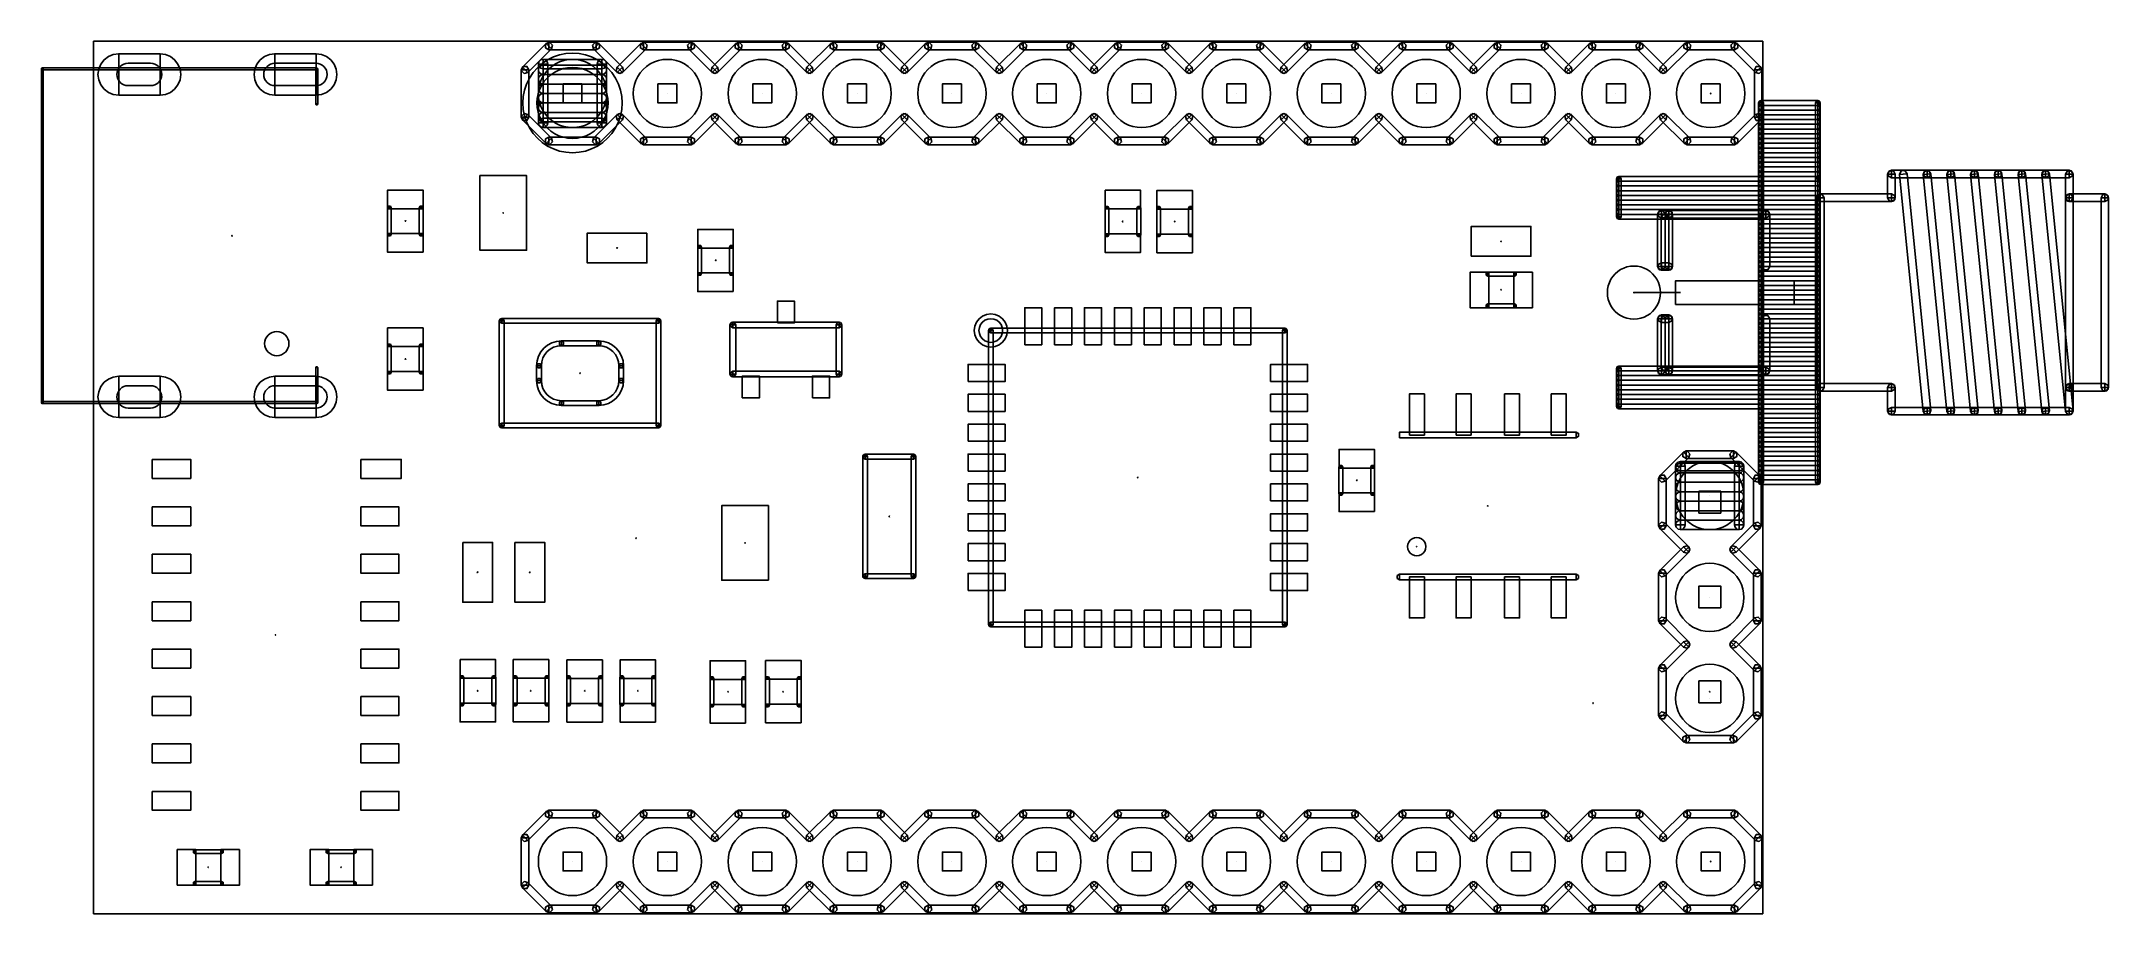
# Model space of a CAD drawing. Extents: x 92.4 to 147.7, y -28.8 to -5.5.
import ezdxf

# ---------------------------------------------------------------- set-up
doc = ezdxf.new("R2010")
doc.units = 0
doc.layers.add('LAYER_1', color=7, linetype='CONTINUOUS')

msp = doc.modelspace()

# ---------------------------------------------------------------- linework, layer by layer
at = {"layer": 'LAYER_1'}
for points in [[(138.4653, -5.4627), (93.7614, -5.4627)], [(93.7614, -5.4627), (93.7614, -28.8307)], [(138.4653, -28.8307), (138.4653, -5.4627)], [(94.4358, -6.9036), (94.2912, -6.8844), (94.1587, -6.8294), (94.0448, -6.7422), (93.956, -6.6266), (93.9003, -6.4918), (93.8818, -6.3497), (93.9003, -6.2075), (93.956, -6.0727), (94.0448, -5.9571), (94.1587, -5.8699), (94.2912, -5.8149), (94.4358, -5.7957)], [(94.4358, -6.9036), (94.2912, -6.8844), (94.1587, -6.8294), (94.0448, -6.7422), (93.956, -6.6266), (93.9003, -6.4918), (93.8818, -6.3497), (93.9003, -6.2075), (93.956, -6.0727), (94.0448, -5.9571), (94.1587, -5.8699), (94.2912, -5.8149), (94.4358, -5.7957)], [(94.6898, -6.0497), (94.631, -6.0555), (94.575, -6.0725), (94.5233, -6.1001), (94.4776, -6.1375), (94.4402, -6.1832), (94.4126, -6.2349), (94.3956, -6.2908), (94.3898, -6.3496)], [(94.4358, -6.9036), (94.4358, -5.7957), (95.5438, -5.7957), (95.5438, -6.9036), (94.4358, -6.9036)], [(94.4358, -5.7957)], [(94.4358, -6.9036), (94.4358, -5.7957), (95.5438, -5.7957), (95.5438, -6.9036), (94.4358, -6.9036)], [(94.4358, -5.7957)], [(94.4358, -6.0727)], [(94.4358, -6.0727)], [(94.6898, -6.0497), (95.2898, -6.0497)], [(95.5898, -6.3496), (95.584, -6.2908), (95.5669, -6.2349), (95.5393, -6.1832), (95.5019, -6.1375), (95.4562, -6.1001), (95.4046, -6.0725), (95.3486, -6.0555), (95.2898, -6.0497)], [(95.5438, -5.7957), (95.6883, -5.8149), (95.8208, -5.8699), (95.9347, -5.9571), (96.0235, -6.0727), (96.0792, -6.2075), (96.0978, -6.3497), (96.0792, -6.4918), (96.0235, -6.6266), (95.9347, -6.7422), (95.8208, -6.8294), (95.6883, -6.8844), (95.5438, -6.9036)], [(95.5438, -5.7957), (95.6883, -5.8149), (95.8208, -5.8699), (95.9347, -5.9571), (96.0235, -6.0727), (96.0792, -6.2075), (96.0978, -6.3497), (96.0792, -6.4918), (96.0235, -6.6266), (95.9347, -6.7422), (95.8208, -6.8294), (95.6883, -6.8844), (95.5438, -6.9036)], [(98.6158, -6.9036), (98.4712, -6.8844), (98.3387, -6.8294), (98.2248, -6.7422), (98.136, -6.6266), (98.0803, -6.4918), (98.0618, -6.3497), (98.0803, -6.2075), (98.136, -6.0727), (98.2248, -5.9571), (98.3387, -5.8699), (98.4712, -5.8149), (98.6158, -5.7957)], [(98.6158, -6.9036), (98.4712, -6.8844), (98.3387, -6.8294), (98.2248, -6.7422), (98.136, -6.6266), (98.0803, -6.4918), (98.0618, -6.3497), (98.0803, -6.2075), (98.136, -6.0727), (98.2248, -5.9571), (98.3387, -5.8699), (98.4712, -5.8149), (98.6158, -5.7957)], [(98.6198, -6.0497), (98.561, -6.0555), (98.505, -6.0725), (98.4533, -6.1001), (98.4076, -6.1375), (98.3702, -6.1832), (98.3426, -6.2349), (98.3256, -6.2908), (98.3198, -6.3496)], [(98.6158, -6.9036), (98.6158, -5.7957), (99.7238, -5.7957), (99.7238, -6.9036), (98.6158, -6.9036)], [(98.6158, -5.7957)], [(98.6158, -6.9036), (98.6158, -5.7957), (99.7238, -5.7957), (99.7238, -6.9036), (98.6158, -6.9036)], [(98.6158, -5.7957)], [(98.6158, -6.0727)], [(98.6158, -6.0727)], [(98.6198, -6.0497), (99.7198, -6.0497)], [(100.0198, -6.3496), (100.014, -6.2908), (99.9969, -6.2349), (99.9693, -6.1832), (99.9319, -6.1375), (99.8862, -6.1001), (99.8346, -6.0725), (99.7786, -6.0555), (99.7198, -6.0497)], [(99.7238, -5.7957), (99.8683, -5.8149), (100.0008, -5.8699), (100.1147, -5.9571), (100.2035, -6.0727), (100.2592, -6.2075), (100.2778, -6.3497), (100.2592, -6.4918), (100.2035, -6.6266), (100.1147, -6.7422), (100.0008, -6.8294), (99.8683, -6.8844), (99.7238, -6.9036)], [(99.7238, -5.7957), (99.8683, -5.8149), (100.0008, -5.8699), (100.1147, -5.9571), (100.2035, -6.0727), (100.2592, -6.2075), (100.2778, -6.3497), (100.2592, -6.4918), (100.2035, -6.6266), (100.1147, -6.7422), (100.0008, -6.8294), (99.8683, -6.8844), (99.7238, -6.9036)], [(105.674, -6.8596), (105.682, -6.7385), (105.7056, -6.6211), (105.744, -6.5086), (105.7965, -6.4025), (105.8622, -6.304), (105.9404, -6.2145), (106.0303, -6.1353), (106.1312, -6.0678), (106.2401, -6.0142), (106.3536, -5.9759), (106.4702, -5.9529), (106.5884, -5.9453), (106.7065, -5.9529), (106.8231, -5.9759), (106.9366, -6.0142), (107.0455, -6.0678), (107.1464, -6.1353), (107.2363, -6.2145), (107.3145, -6.304), (107.3802, -6.4025), (107.4327, -6.5086), (107.4711, -6.6211), (107.4947, -6.7386), (107.5027, -6.8597)], [(105.674, -6.8596), (105.682, -6.7385), (105.7056, -6.6211), (105.744, -6.5086), (105.7965, -6.4025), (105.8622, -6.304), (105.9404, -6.2145), (106.0303, -6.1353), (106.1312, -6.0678), (106.2401, -6.0142), (106.3536, -5.9759), (106.4702, -5.9529), (106.5884, -5.9453), (106.7065, -5.9529), (106.8231, -5.9759), (106.9366, -6.0142), (107.0455, -6.0678), (107.1464, -6.1353), (107.2363, -6.2145), (107.3145, -6.304), (107.3802, -6.4025), (107.4327, -6.5086), (107.4711, -6.6211), (107.4947, -6.7386), (107.5027, -6.8597)], [(108.214, -6.8596), (108.222, -6.7385), (108.2456, -6.6211), (108.284, -6.5086), (108.3365, -6.4025), (108.4022, -6.304), (108.4804, -6.2145), (108.5703, -6.1353), (108.6712, -6.0678), (108.7801, -6.0142), (108.8936, -5.9759), (109.0102, -5.9529), (109.1284, -5.9453), (109.2465, -5.9529), (109.3631, -5.9759), (109.4766, -6.0142), (109.5855, -6.0678), (109.6864, -6.1353), (109.7763, -6.2145), (109.8545, -6.304), (109.9202, -6.4025), (109.9727, -6.5086), (110.0111, -6.6211), (110.0347, -6.7386), (110.0427, -6.8597)], [(108.214, -6.8596), (108.222, -6.7385), (108.2456, -6.6211), (108.284, -6.5086), (108.3365, -6.4025), (108.4022, -6.304), (108.4804, -6.2145), (108.5703, -6.1353), (108.6712, -6.0678), (108.7801, -6.0142), (108.8936, -5.9759), (109.0102, -5.9529), (109.1284, -5.9453), (109.2465, -5.9529), (109.3631, -5.9759), (109.4766, -6.0142), (109.5855, -6.0678), (109.6864, -6.1353), (109.7763, -6.2145), (109.8545, -6.304), (109.9202, -6.4025), (109.9727, -6.5086), (110.0111, -6.6211), (110.0347, -6.7386), (110.0427, -6.8597)], [(110.754, -6.8596), (110.762, -6.7385), (110.7856, -6.6211), (110.824, -6.5086), (110.8765, -6.4025), (110.9422, -6.304), (111.0204, -6.2145), (111.1103, -6.1353), (111.2112, -6.0678), (111.3201, -6.0142), (111.4336, -5.9759), (111.5502, -5.9529), (111.6684, -5.9453), (111.7865, -5.9529), (111.9031, -5.9759), (112.0166, -6.0142), (112.1255, -6.0678), (112.2264, -6.1353), (112.3163, -6.2145), (112.3945, -6.304), (112.4602, -6.4025), (112.5127, -6.5086), (112.5511, -6.6211), (112.5747, -6.7386), (112.5827, -6.8597)], [(110.754, -6.8596), (110.762, -6.7385), (110.7856, -6.6211), (110.824, -6.5086), (110.8765, -6.4025), (110.9422, -6.304), (111.0204, -6.2145), (111.1103, -6.1353), (111.2112, -6.0678), (111.3201, -6.0142), (111.4336, -5.9759), (111.5502, -5.9529), (111.6684, -5.9453), (111.7865, -5.9529), (111.9031, -5.9759), (112.0166, -6.0142), (112.1255, -6.0678), (112.2264, -6.1353), (112.3163, -6.2145), (112.3945, -6.304), (112.4602, -6.4025), (112.5127, -6.5086), (112.5511, -6.6211), (112.5747, -6.7386), (112.5827, -6.8597)], [(113.294, -6.8596), (113.302, -6.7385), (113.3256, -6.6211), (113.364, -6.5086), (113.4165, -6.4025), (113.4822, -6.304), (113.5604, -6.2145), (113.6503, -6.1353), (113.7512, -6.0678), (113.8601, -6.0142), (113.9736, -5.9759), (114.0902, -5.9529), (114.2084, -5.9453), (114.3265, -5.9529), (114.4431, -5.9759), (114.5566, -6.0142), (114.6655, -6.0678), (114.7664, -6.1353), (114.8563, -6.2145), (114.9345, -6.304), (115.0002, -6.4025), (115.0527, -6.5086), (115.0911, -6.6211), (115.1147, -6.7386), (115.1227, -6.8597)], [(113.294, -6.8596), (113.302, -6.7385), (113.3256, -6.6211), (113.364, -6.5086), (113.4165, -6.4025), (113.4822, -6.304), (113.5604, -6.2145), (113.6503, -6.1353), (113.7512, -6.0678), (113.8601, -6.0142), (113.9736, -5.9759), (114.0902, -5.9529), (114.2084, -5.9453), (114.3265, -5.9529), (114.4431, -5.9759), (114.5566, -6.0142), (114.6655, -6.0678), (114.7664, -6.1353), (114.8563, -6.2145), (114.9345, -6.304), (115.0002, -6.4025), (115.0527, -6.5086), (115.0911, -6.6211), (115.1147, -6.7386), (115.1227, -6.8597)], [(115.834, -6.8596), (115.842, -6.7385), (115.8656, -6.6211), (115.904, -6.5086), (115.9565, -6.4025), (116.0222, -6.304), (116.1004, -6.2145), (116.1903, -6.1353), (116.2912, -6.0678), (116.4001, -6.0142), (116.5136, -5.9759), (116.6302, -5.9529), (116.7484, -5.9453), (116.8665, -5.9529), (116.9831, -5.9759), (117.0966, -6.0142), (117.2055, -6.0678), (117.3064, -6.1353), (117.3963, -6.2145), (117.4745, -6.304), (117.5402, -6.4025), (117.5927, -6.5086), (117.6311, -6.6211), (117.6547, -6.7386), (117.6627, -6.8597)], [(115.834, -6.8596), (115.842, -6.7385), (115.8656, -6.6211), (115.904, -6.5086), (115.9565, -6.4025), (116.0222, -6.304), (116.1004, -6.2145), (116.1903, -6.1353), (116.2912, -6.0678), (116.4001, -6.0142), (116.5136, -5.9759), (116.6302, -5.9529), (116.7484, -5.9453), (116.8665, -5.9529), (116.9831, -5.9759), (117.0966, -6.0142), (117.2055, -6.0678), (117.3064, -6.1353), (117.3963, -6.2145), (117.4745, -6.304), (117.5402, -6.4025), (117.5927, -6.5086), (117.6311, -6.6211), (117.6547, -6.7386), (117.6627, -6.8597)], [(118.374, -6.8596), (118.382, -6.7385), (118.4056, -6.6211), (118.444, -6.5086), (118.4965, -6.4025), (118.5622, -6.304), (118.6404, -6.2145), (118.7303, -6.1353), (118.8312, -6.0678), (118.9401, -6.0142), (119.0536, -5.9759), (119.1702, -5.9529), (119.2884, -5.9453), (119.4065, -5.9529), (119.5231, -5.9759), (119.6366, -6.0142), (119.7455, -6.0678), (119.8464, -6.1353), (119.9363, -6.2145), (120.0145, -6.304), (120.0802, -6.4025), (120.1327, -6.5086), (120.1711, -6.6211), (120.1947, -6.7386), (120.2027, -6.8597)], [(118.374, -6.8596), (118.382, -6.7385), (118.4056, -6.6211), (118.444, -6.5086), (118.4965, -6.4025), (118.5622, -6.304), (118.6404, -6.2145), (118.7303, -6.1353), (118.8312, -6.0678), (118.9401, -6.0142), (119.0536, -5.9759), (119.1702, -5.9529), (119.2884, -5.9453), (119.4065, -5.9529), (119.5231, -5.9759), (119.6366, -6.0142), (119.7455, -6.0678), (119.8464, -6.1353), (119.9363, -6.2145), (120.0145, -6.304), (120.0802, -6.4025), (120.1327, -6.5086), (120.1711, -6.6211), (120.1947, -6.7386), (120.2027, -6.8597)], [(120.914, -6.8596), (120.922, -6.7385), (120.9456, -6.6211), (120.984, -6.5086), (121.0365, -6.4025), (121.1022, -6.304), (121.1804, -6.2145), (121.2703, -6.1353), (121.3712, -6.0678), (121.4801, -6.0142), (121.5936, -5.9759), (121.7102, -5.9529), (121.8284, -5.9453), (121.9465, -5.9529), (122.0631, -5.9759), (122.1766, -6.0142), (122.2855, -6.0678), (122.3864, -6.1353), (122.4763, -6.2145), (122.5545, -6.304), (122.6202, -6.4025), (122.6727, -6.5086), (122.7111, -6.6211), (122.7347, -6.7386), (122.7427, -6.8597)], [(120.914, -6.8596), (120.922, -6.7385), (120.9456, -6.6211), (120.984, -6.5086), (121.0365, -6.4025), (121.1022, -6.304), (121.1804, -6.2145), (121.2703, -6.1353), (121.3712, -6.0678), (121.4801, -6.0142), (121.5936, -5.9759), (121.7102, -5.9529), (121.8284, -5.9453), (121.9465, -5.9529), (122.0631, -5.9759), (122.1766, -6.0142), (122.2855, -6.0678), (122.3864, -6.1353), (122.4763, -6.2145), (122.5545, -6.304), (122.6202, -6.4025), (122.6727, -6.5086), (122.7111, -6.6211), (122.7347, -6.7386), (122.7427, -6.8597)], [(123.454, -6.8596), (123.462, -6.7385), (123.4856, -6.6211), (123.524, -6.5086), (123.5765, -6.4025), (123.6422, -6.304), (123.7204, -6.2145), (123.8103, -6.1353), (123.9112, -6.0678), (124.0201, -6.0142), (124.1336, -5.9759), (124.2502, -5.9529), (124.3684, -5.9453), (124.4865, -5.9529), (124.6031, -5.9759), (124.7166, -6.0142), (124.8255, -6.0678), (124.9264, -6.1353), (125.0163, -6.2145), (125.0945, -6.304), (125.1602, -6.4025), (125.2127, -6.5086), (125.2511, -6.6211), (125.2747, -6.7386), (125.2827, -6.8597)], [(123.454, -6.8596), (123.462, -6.7385), (123.4856, -6.6211), (123.524, -6.5086), (123.5765, -6.4025), (123.6422, -6.304), (123.7204, -6.2145), (123.8103, -6.1353), (123.9112, -6.0678), (124.0201, -6.0142), (124.1336, -5.9759), (124.2502, -5.9529), (124.3684, -5.9453), (124.4865, -5.9529), (124.6031, -5.9759), (124.7166, -6.0142), (124.8255, -6.0678), (124.9264, -6.1353), (125.0163, -6.2145), (125.0945, -6.304), (125.1602, -6.4025), (125.2127, -6.5086), (125.2511, -6.6211), (125.2747, -6.7386), (125.2827, -6.8597)], [(125.994, -6.8596), (126.002, -6.7385), (126.0256, -6.6211), (126.064, -6.5086), (126.1165, -6.4025), (126.1822, -6.304), (126.2604, -6.2145), (126.3503, -6.1353), (126.4512, -6.0678), (126.5601, -6.0142), (126.6736, -5.9759), (126.7902, -5.9529), (126.9084, -5.9453), (127.0265, -5.9529), (127.1431, -5.9759), (127.2566, -6.0142), (127.3655, -6.0678), (127.4664, -6.1353), (127.5563, -6.2145), (127.6345, -6.304), (127.7002, -6.4025), (127.7527, -6.5086), (127.7911, -6.6211), (127.8147, -6.7386), (127.8227, -6.8597)], [(125.994, -6.8596), (126.002, -6.7385), (126.0256, -6.6211), (126.064, -6.5086), (126.1165, -6.4025), (126.1822, -6.304), (126.2604, -6.2145), (126.3503, -6.1353), (126.4512, -6.0678), (126.5601, -6.0142), (126.6736, -5.9759), (126.7902, -5.9529), (126.9084, -5.9453), (127.0265, -5.9529), (127.1431, -5.9759), (127.2566, -6.0142), (127.3655, -6.0678), (127.4664, -6.1353), (127.5563, -6.2145), (127.6345, -6.304), (127.7002, -6.4025), (127.7527, -6.5086), (127.7911, -6.6211), (127.8147, -6.7386), (127.8227, -6.8597)], [(128.534, -6.8596), (128.542, -6.7385), (128.5656, -6.6211), (128.604, -6.5086), (128.6565, -6.4025), (128.7222, -6.304), (128.8004, -6.2145), (128.8903, -6.1353), (128.9912, -6.0678), (129.1001, -6.0142), (129.2136, -5.9759), (129.3302, -5.9529), (129.4483, -5.9453), (129.5665, -5.9529), (129.683, -5.9759), (129.7965, -6.0142), (129.9054, -6.0678), (130.0063, -6.1353), (130.0962, -6.2145), (130.1744, -6.304), (130.2401, -6.4025), (130.2926, -6.5086), (130.331, -6.6211), (130.3546, -6.7386), (130.3626, -6.8597)], [(128.534, -6.8596), (128.542, -6.7385), (128.5656, -6.6211), (128.604, -6.5086), (128.6565, -6.4025), (128.7222, -6.304), (128.8004, -6.2145), (128.8903, -6.1353), (128.9912, -6.0678), (129.1001, -6.0142), (129.2136, -5.9759), (129.3302, -5.9529), (129.4483, -5.9453), (129.5665, -5.9529), (129.683, -5.9759), (129.7965, -6.0142), (129.9054, -6.0678), (130.0063, -6.1353), (130.0962, -6.2145), (130.1744, -6.304), (130.2401, -6.4025), (130.2926, -6.5086), (130.331, -6.6211), (130.3546, -6.7386), (130.3626, -6.8597)], [(131.0739, -6.8596), (131.0819, -6.7385), (131.1055, -6.6211), (131.1439, -6.5086), (131.1964, -6.4025), (131.2621, -6.304), (131.3403, -6.2145), (131.4302, -6.1353), (131.5311, -6.0678), (131.64, -6.0142), (131.7535, -5.9759), (131.8701, -5.9529), (131.9883, -5.9453), (132.1064, -5.9529), (132.223, -5.9759), (132.3365, -6.0142), (132.4454, -6.0678), (132.5463, -6.1353), (132.6362, -6.2145), (132.7144, -6.304), (132.7801, -6.4025), (132.8326, -6.5086), (132.871, -6.6211), (132.8946, -6.7386), (132.9026, -6.8597)], [(131.0739, -6.8596), (131.0819, -6.7385), (131.1055, -6.6211), (131.1439, -6.5086), (131.1964, -6.4025), (131.2621, -6.304), (131.3403, -6.2145), (131.4302, -6.1353), (131.5311, -6.0678), (131.64, -6.0142), (131.7535, -5.9759), (131.8701, -5.9529), (131.9883, -5.9453), (132.1064, -5.9529), (132.223, -5.9759), (132.3365, -6.0142), (132.4454, -6.0678), (132.5463, -6.1353), (132.6362, -6.2145), (132.7144, -6.304), (132.7801, -6.4025), (132.8326, -6.5086), (132.871, -6.6211), (132.8946, -6.7386), (132.9026, -6.8597)], [(133.6139, -6.8596), (133.6219, -6.7385), (133.6455, -6.6211), (133.6839, -6.5086), (133.7364, -6.4025), (133.8021, -6.304), (133.8803, -6.2145), (133.9702, -6.1353), (134.0711, -6.0678), (134.18, -6.0142), (134.2935, -5.9759), (134.4101, -5.9529), (134.5283, -5.9453), (134.6464, -5.9529), (134.763, -5.9759), (134.8765, -6.0142), (134.9854, -6.0678), (135.0863, -6.1353), (135.1762, -6.2145), (135.2544, -6.304), (135.3201, -6.4025), (135.3726, -6.5086), (135.411, -6.6211), (135.4346, -6.7386), (135.4426, -6.8597)], [(133.6139, -6.8596), (133.6219, -6.7385), (133.6455, -6.6211), (133.6839, -6.5086), (133.7364, -6.4025), (133.8021, -6.304), (133.8803, -6.2145), (133.9702, -6.1353), (134.0711, -6.0678), (134.18, -6.0142), (134.2935, -5.9759), (134.4101, -5.9529), (134.5283, -5.9453), (134.6464, -5.9529), (134.763, -5.9759), (134.8765, -6.0142), (134.9854, -6.0678), (135.0863, -6.1353), (135.1762, -6.2145), (135.2544, -6.304), (135.3201, -6.4025), (135.3726, -6.5086), (135.411, -6.6211), (135.4346, -6.7386), (135.4426, -6.8597)], [(136.1539, -6.8596), (136.1619, -6.7385), (136.1855, -6.6211), (136.2239, -6.5086), (136.2764, -6.4025), (136.3421, -6.304), (136.4203, -6.2145), (136.5102, -6.1353), (136.6111, -6.0678), (136.72, -6.0142), (136.8335, -5.9759), (136.9501, -5.9529), (137.0683, -5.9453), (137.1864, -5.9529), (137.303, -5.9759), (137.4165, -6.0142), (137.5254, -6.0678), (137.6263, -6.1353), (137.7162, -6.2145), (137.7944, -6.304), (137.8601, -6.4025), (137.9126, -6.5086), (137.951, -6.6211), (137.9746, -6.7386), (137.9826, -6.8597)], [(136.1539, -6.8596), (136.1619, -6.7385), (136.1855, -6.6211), (136.2239, -6.5086), (136.2764, -6.4025), (136.3421, -6.304), (136.4203, -6.2145), (136.5102, -6.1353), (136.6111, -6.0678), (136.72, -6.0142), (136.8335, -5.9759), (136.9501, -5.9529), (137.0683, -5.9453), (137.1864, -5.9529), (137.303, -5.9759), (137.4165, -6.0142), (137.5254, -6.0678), (137.6263, -6.1353), (137.7162, -6.2145), (137.7944, -6.304), (137.8601, -6.4025), (137.9126, -6.5086), (137.951, -6.6211), (137.9746, -6.7386), (137.9826, -6.8597)], [(94.3898, -6.3496), (94.3956, -6.4084), (94.4126, -6.4644), (94.4402, -6.5161), (94.4776, -6.5618), (94.5233, -6.5992), (94.575, -6.6268), (94.631, -6.6438), (94.6898, -6.6496)], [(94.4358, -6.3496)], [(94.4358, -6.3496), (94.4358, -6.3496), (94.4358, -6.3496), (94.4358, -6.3496), (94.4358, -6.3496), (94.4358, -6.3496), (94.4358, -6.3496)], [(94.4358, -6.3496)], [(94.4358, -6.3496), (94.4358, -6.3496), (94.4358, -6.3496), (94.4358, -6.3496), (94.4358, -6.3496), (94.4358, -6.3496), (94.4358, -6.3496)], [(95.2898, -6.6496), (95.3502, -6.6435), (95.4065, -6.626), (95.4575, -6.5984), (95.5019, -6.5618), (95.5385, -6.5174), (95.5661, -6.4664), (95.5836, -6.4101), (95.5897, -6.3497)], [(95.5438, -6.3496), (95.5438, -6.3496), (95.5438, -6.3496), (95.5438, -6.3496), (95.5438, -6.3496), (95.5438, -6.3496), (95.5438, -6.3496)], [(95.5438, -6.3496), (95.5438, -6.3496), (95.5438, -6.3496), (95.5438, -6.3496), (95.5438, -6.3496), (95.5438, -6.3496), (95.5438, -6.3496)], [(95.5438, -6.6266)], [(95.5438, -6.6266)], [(98.3198, -6.3496), (98.3256, -6.4084), (98.3426, -6.4644), (98.3702, -6.5161), (98.4076, -6.5618), (98.4533, -6.5992), (98.505, -6.6268), (98.561, -6.6438), (98.6198, -6.6496)], [(98.6158, -6.3496)], [(98.6158, -6.3496), (98.6158, -6.3496), (98.6158, -6.3496), (98.6158, -6.3496), (98.6158, -6.3496), (98.6158, -6.3496), (98.6158, -6.3496)], [(98.6158, -6.3496)], [(98.6158, -6.3496), (98.6158, -6.3496), (98.6158, -6.3496), (98.6158, -6.3496), (98.6158, -6.3496), (98.6158, -6.3496), (98.6158, -6.3496)], [(99.7198, -6.6496), (99.7802, -6.6435), (99.8365, -6.626), (99.8875, -6.5984), (99.9319, -6.5618), (99.9685, -6.5174), (99.9961, -6.4664), (100.0136, -6.4101), (100.0197, -6.3497)], [(99.7238, -6.3496), (99.7238, -6.3496), (99.7238, -6.3496), (99.7238, -6.3496), (99.7238, -6.3496), (99.7238, -6.3496), (99.7238, -6.3496)], [(99.7238, -6.3496), (99.7238, -6.3496), (99.7238, -6.3496), (99.7238, -6.3496), (99.7238, -6.3496), (99.7238, -6.3496), (99.7238, -6.3496)], [(99.7238, -6.6266)], [(99.7238, -6.6266)], [(95.2898, -6.6497), (94.6898, -6.6497)], [(95.5438, -6.9036)], [(95.5438, -6.9036)], [(99.7198, -6.6497), (98.6198, -6.6497)], [(99.7238, -6.9036)], [(99.7238, -6.9036)], [(105.674, -6.8596)], [(107.5027, -6.8597), (107.4947, -6.9808), (107.4711, -7.0982), (107.4327, -7.2107), (107.3802, -7.3168), (107.3145, -7.4153), (107.2363, -7.5048), (107.1464, -7.584), (107.0455, -7.6515), (106.9366, -7.7051), (106.8231, -7.7434), (106.7065, -7.7664), (106.5884, -7.7741), (106.4702, -7.7664), (106.3536, -7.7434), (106.2401, -7.7051), (106.1312, -7.6515), (106.0303, -7.584), (105.9404, -7.5048), (105.8622, -7.4153), (105.7965, -7.3168), (105.744, -7.2107), (105.7056, -7.0982), (105.682, -6.9807), (105.674, -6.8596)], [(105.674, -6.8596)], [(107.5027, -6.8597), (107.4947, -6.9808), (107.4711, -7.0982), (107.4327, -7.2107), (107.3802, -7.3168), (107.3145, -7.4153), (107.2363, -7.5048), (107.1464, -7.584), (107.0455, -7.6515), (106.9366, -7.7051), (106.8231, -7.7434), (106.7065, -7.7664), (106.5884, -7.7741), (106.4702, -7.7664), (106.3536, -7.7434), (106.2401, -7.7051), (106.1312, -7.6515), (106.0303, -7.584), (105.9404, -7.5048), (105.8622, -7.4153), (105.7965, -7.3168), (105.744, -7.2107), (105.7056, -7.0982), (105.682, -6.9807), (105.674, -6.8596)], [(106.1312, -6.8596)], [(106.1312, -6.8596)], [(106.5884, -6.8597), (106.5884, -6.8597), (106.5884, -6.8597), (106.5884, -6.8597), (106.5884, -6.8597), (106.5884, -6.8597), (106.5884, -6.8597)], [(106.5884, -6.8597), (106.5884, -6.8597), (106.5884, -6.8597), (106.5884, -6.8597), (106.5884, -6.8597), (106.5884, -6.8597), (106.5884, -6.8597)], [(106.5884, -6.8597), (106.5884, -6.8597), (106.5884, -6.8597), (106.5884, -6.8597), (106.5884, -6.8597), (106.5884, -6.8597), (106.5884, -6.8597)], [(106.5884, -6.8597), (106.5884, -6.8597), (106.5884, -6.8597), (106.5884, -6.8597), (106.5884, -6.8597), (106.5884, -6.8597), (106.5884, -6.8597)], [(107.5027, -6.8597)], [(107.5027, -6.8597)], [(108.214, -6.8596)], [(110.0427, -6.8597), (110.0347, -6.9808), (110.0111, -7.0982), (109.9727, -7.2107), (109.9202, -7.3168), (109.8545, -7.4153), (109.7763, -7.5048), (109.6864, -7.584), (109.5855, -7.6515), (109.4766, -7.7051), (109.3631, -7.7434), (109.2465, -7.7664), (109.1284, -7.7741), (109.0102, -7.7664), (108.8936, -7.7434), (108.7801, -7.7051), (108.6712, -7.6515), (108.5703, -7.584), (108.4804, -7.5048), (108.4022, -7.4153), (108.3365, -7.3168), (108.284, -7.2107), (108.2456, -7.0982), (108.222, -6.9807), (108.214, -6.8596)], [(108.214, -6.8596)], [(110.0427, -6.8597), (110.0347, -6.9808), (110.0111, -7.0982), (109.9727, -7.2107), (109.9202, -7.3168), (109.8545, -7.4153), (109.7763, -7.5048), (109.6864, -7.584), (109.5855, -7.6515), (109.4766, -7.7051), (109.3631, -7.7434), (109.2465, -7.7664), (109.1284, -7.7741), (109.0102, -7.7664), (108.8936, -7.7434), (108.7801, -7.7051), (108.6712, -7.6515), (108.5703, -7.584), (108.4804, -7.5048), (108.4022, -7.4153), (108.3365, -7.3168), (108.284, -7.2107), (108.2456, -7.0982), (108.222, -6.9807), (108.214, -6.8596)], [(108.6712, -6.8596)], [(108.6712, -6.8596)], [(109.1284, -6.8597), (109.1284, -6.8597), (109.1284, -6.8597), (109.1284, -6.8597), (109.1284, -6.8597), (109.1284, -6.8597), (109.1284, -6.8597)], [(109.1284, -6.8597), (109.1284, -6.8597), (109.1284, -6.8597), (109.1284, -6.8597), (109.1284, -6.8597), (109.1284, -6.8597), (109.1284, -6.8597)], [(109.1284, -6.8597), (109.1284, -6.8597), (109.1284, -6.8597), (109.1284, -6.8597), (109.1284, -6.8597), (109.1284, -6.8597), (109.1284, -6.8597)], [(109.1284, -6.8597), (109.1284, -6.8597), (109.1284, -6.8597), (109.1284, -6.8597), (109.1284, -6.8597), (109.1284, -6.8597), (109.1284, -6.8597)], [(110.0427, -6.8597)], [(110.0427, -6.8597)], [(110.754, -6.8596)], [(112.5827, -6.8597), (112.5747, -6.9808), (112.5511, -7.0982), (112.5127, -7.2107), (112.4602, -7.3168), (112.3945, -7.4153), (112.3163, -7.5048), (112.2264, -7.584), (112.1255, -7.6515), (112.0166, -7.7051), (111.9031, -7.7434), (111.7865, -7.7664), (111.6684, -7.7741), (111.5502, -7.7664), (111.4336, -7.7434), (111.3201, -7.7051), (111.2112, -7.6515), (111.1103, -7.584), (111.0204, -7.5048), (110.9422, -7.4153), (110.8765, -7.3168), (110.824, -7.2107), (110.7856, -7.0982), (110.762, -6.9807), (110.754, -6.8596)], [(110.754, -6.8596)], [(112.5827, -6.8597), (112.5747, -6.9808), (112.5511, -7.0982), (112.5127, -7.2107), (112.4602, -7.3168), (112.3945, -7.4153), (112.3163, -7.5048), (112.2264, -7.584), (112.1255, -7.6515), (112.0166, -7.7051), (111.9031, -7.7434), (111.7865, -7.7664), (111.6684, -7.7741), (111.5502, -7.7664), (111.4336, -7.7434), (111.3201, -7.7051), (111.2112, -7.6515), (111.1103, -7.584), (111.0204, -7.5048), (110.9422, -7.4153), (110.8765, -7.3168), (110.824, -7.2107), (110.7856, -7.0982), (110.762, -6.9807), (110.754, -6.8596)], [(111.2112, -6.8596)], [(111.2112, -6.8596)], [(111.6684, -6.8597), (111.6684, -6.8597), (111.6684, -6.8597), (111.6684, -6.8597), (111.6684, -6.8597), (111.6684, -6.8597), (111.6684, -6.8597)], [(111.6684, -6.8597), (111.6684, -6.8597), (111.6684, -6.8597), (111.6684, -6.8597), (111.6684, -6.8597), (111.6684, -6.8597), (111.6684, -6.8597)], [(111.6684, -6.8597), (111.6684, -6.8597), (111.6684, -6.8597), (111.6684, -6.8597), (111.6684, -6.8597), (111.6684, -6.8597), (111.6684, -6.8597)], [(111.6684, -6.8597), (111.6684, -6.8597), (111.6684, -6.8597), (111.6684, -6.8597), (111.6684, -6.8597), (111.6684, -6.8597), (111.6684, -6.8597)], [(112.5827, -6.8597)], [(112.5827, -6.8597)], [(113.294, -6.8596)], [(115.1227, -6.8597), (115.1147, -6.9808), (115.0911, -7.0982), (115.0527, -7.2107), (115.0002, -7.3168), (114.9345, -7.4153), (114.8563, -7.5048), (114.7664, -7.584), (114.6655, -7.6515), (114.5566, -7.7051), (114.4431, -7.7434), (114.3265, -7.7664), (114.2084, -7.7741), (114.0902, -7.7664), (113.9736, -7.7434), (113.8601, -7.7051), (113.7512, -7.6515), (113.6503, -7.584), (113.5604, -7.5048), (113.4822, -7.4153), (113.4165, -7.3168), (113.364, -7.2107), (113.3256, -7.0982), (113.302, -6.9807), (113.294, -6.8596)], [(113.294, -6.8596)], [(115.1227, -6.8597), (115.1147, -6.9808), (115.0911, -7.0982), (115.0527, -7.2107), (115.0002, -7.3168), (114.9345, -7.4153), (114.8563, -7.5048), (114.7664, -7.584), (114.6655, -7.6515), (114.5566, -7.7051), (114.4431, -7.7434), (114.3265, -7.7664), (114.2084, -7.7741), (114.0902, -7.7664), (113.9736, -7.7434), (113.8601, -7.7051), (113.7512, -7.6515), (113.6503, -7.584), (113.5604, -7.5048), (113.4822, -7.4153), (113.4165, -7.3168), (113.364, -7.2107), (113.3256, -7.0982), (113.302, -6.9807), (113.294, -6.8596)], [(113.7512, -6.8596)], [(113.7512, -6.8596)], [(114.2084, -6.8597), (114.2084, -6.8597), (114.2084, -6.8597), (114.2084, -6.8597), (114.2084, -6.8597), (114.2084, -6.8597), (114.2084, -6.8597)], [(114.2084, -6.8597), (114.2084, -6.8597), (114.2084, -6.8597), (114.2084, -6.8597), (114.2084, -6.8597), (114.2084, -6.8597), (114.2084, -6.8597)], [(114.2084, -6.8597), (114.2084, -6.8597), (114.2084, -6.8597), (114.2084, -6.8597), (114.2084, -6.8597), (114.2084, -6.8597), (114.2084, -6.8597)], [(114.2084, -6.8597), (114.2084, -6.8597), (114.2084, -6.8597), (114.2084, -6.8597), (114.2084, -6.8597), (114.2084, -6.8597), (114.2084, -6.8597)], [(115.1227, -6.8597)], [(115.1227, -6.8597)], [(115.834, -6.8596)], [(117.6627, -6.8597), (117.6547, -6.9808), (117.6311, -7.0982), (117.5927, -7.2107), (117.5402, -7.3168), (117.4745, -7.4153), (117.3963, -7.5048), (117.3064, -7.584), (117.2055, -7.6515), (117.0966, -7.7051), (116.9831, -7.7434), (116.8665, -7.7664), (116.7484, -7.7741), (116.6302, -7.7664), (116.5136, -7.7434), (116.4001, -7.7051), (116.2912, -7.6515), (116.1903, -7.584), (116.1004, -7.5048), (116.0222, -7.4153), (115.9565, -7.3168), (115.904, -7.2107), (115.8656, -7.0982), (115.842, -6.9807), (115.834, -6.8596)], [(115.834, -6.8596)], [(117.6627, -6.8597), (117.6547, -6.9808), (117.6311, -7.0982), (117.5927, -7.2107), (117.5402, -7.3168), (117.4745, -7.4153), (117.3963, -7.5048), (117.3064, -7.584), (117.2055, -7.6515), (117.0966, -7.7051), (116.9831, -7.7434), (116.8665, -7.7664), (116.7484, -7.7741), (116.6302, -7.7664), (116.5136, -7.7434), (116.4001, -7.7051), (116.2912, -7.6515), (116.1903, -7.584), (116.1004, -7.5048), (116.0222, -7.4153), (115.9565, -7.3168), (115.904, -7.2107), (115.8656, -7.0982), (115.842, -6.9807), (115.834, -6.8596)], [(116.2912, -6.8596)], [(116.2912, -6.8596)], [(116.7484, -6.8597), (116.7484, -6.8597), (116.7484, -6.8597), (116.7484, -6.8597), (116.7484, -6.8597), (116.7484, -6.8597), (116.7484, -6.8597)], [(116.7484, -6.8597), (116.7484, -6.8597), (116.7484, -6.8597), (116.7484, -6.8597), (116.7484, -6.8597), (116.7484, -6.8597), (116.7484, -6.8597)], [(116.7484, -6.8597), (116.7484, -6.8597), (116.7484, -6.8597), (116.7484, -6.8597), (116.7484, -6.8597), (116.7484, -6.8597), (116.7484, -6.8597)], [(116.7484, -6.8597), (116.7484, -6.8597), (116.7484, -6.8597), (116.7484, -6.8597), (116.7484, -6.8597), (116.7484, -6.8597), (116.7484, -6.8597)], [(117.6627, -6.8597)], [(117.6627, -6.8597)], [(118.374, -6.8596)], [(120.2027, -6.8597), (120.1947, -6.9808), (120.1711, -7.0982), (120.1327, -7.2107), (120.0802, -7.3168), (120.0145, -7.4153), (119.9363, -7.5048), (119.8464, -7.584), (119.7455, -7.6515), (119.6366, -7.7051), (119.5231, -7.7434), (119.4065, -7.7664), (119.2884, -7.7741), (119.1702, -7.7664), (119.0536, -7.7434), (118.9401, -7.7051), (118.8312, -7.6515), (118.7303, -7.584), (118.6404, -7.5048), (118.5622, -7.4153), (118.4965, -7.3168), (118.444, -7.2107), (118.4056, -7.0982), (118.382, -6.9807), (118.374, -6.8596)], [(118.374, -6.8596)], [(120.2027, -6.8597), (120.1947, -6.9808), (120.1711, -7.0982), (120.1327, -7.2107), (120.0802, -7.3168), (120.0145, -7.4153), (119.9363, -7.5048), (119.8464, -7.584), (119.7455, -7.6515), (119.6366, -7.7051), (119.5231, -7.7434), (119.4065, -7.7664), (119.2884, -7.7741), (119.1702, -7.7664), (119.0536, -7.7434), (118.9401, -7.7051), (118.8312, -7.6515), (118.7303, -7.584), (118.6404, -7.5048), (118.5622, -7.4153), (118.4965, -7.3168), (118.444, -7.2107), (118.4056, -7.0982), (118.382, -6.9807), (118.374, -6.8596)], [(118.8312, -6.8596)], [(118.8312, -6.8596)], [(119.2884, -6.8597), (119.2884, -6.8597), (119.2884, -6.8597), (119.2884, -6.8597), (119.2884, -6.8597), (119.2884, -6.8597), (119.2884, -6.8597)], [(119.2884, -6.8597), (119.2884, -6.8597), (119.2884, -6.8597), (119.2884, -6.8597), (119.2884, -6.8597), (119.2884, -6.8597), (119.2884, -6.8597)], [(119.2884, -6.8597), (119.2884, -6.8597), (119.2884, -6.8597), (119.2884, -6.8597), (119.2884, -6.8597), (119.2884, -6.8597), (119.2884, -6.8597)], [(119.2884, -6.8597), (119.2884, -6.8597), (119.2884, -6.8597), (119.2884, -6.8597), (119.2884, -6.8597), (119.2884, -6.8597), (119.2884, -6.8597)], [(120.2027, -6.8597)], [(120.2027, -6.8597)], [(120.914, -6.8596)], [(122.7427, -6.8597), (122.7347, -6.9808), (122.7111, -7.0982), (122.6727, -7.2107), (122.6202, -7.3168), (122.5545, -7.4153), (122.4763, -7.5048), (122.3864, -7.584), (122.2855, -7.6515), (122.1766, -7.7051), (122.0631, -7.7434), (121.9465, -7.7664), (121.8284, -7.7741), (121.7102, -7.7664), (121.5936, -7.7434), (121.4801, -7.7051), (121.3712, -7.6515), (121.2703, -7.584), (121.1804, -7.5048), (121.1022, -7.4153), (121.0365, -7.3168), (120.984, -7.2107), (120.9456, -7.0982), (120.922, -6.9807), (120.914, -6.8596)], [(120.914, -6.8596)], [(122.7427, -6.8597), (122.7347, -6.9808), (122.7111, -7.0982), (122.6727, -7.2107), (122.6202, -7.3168), (122.5545, -7.4153), (122.4763, -7.5048), (122.3864, -7.584), (122.2855, -7.6515), (122.1766, -7.7051), (122.0631, -7.7434), (121.9465, -7.7664), (121.8284, -7.7741), (121.7102, -7.7664), (121.5936, -7.7434), (121.4801, -7.7051), (121.3712, -7.6515), (121.2703, -7.584), (121.1804, -7.5048), (121.1022, -7.4153), (121.0365, -7.3168), (120.984, -7.2107), (120.9456, -7.0982), (120.922, -6.9807), (120.914, -6.8596)], [(121.3712, -6.8596)], [(121.3712, -6.8596)], [(121.8284, -6.8597), (121.8284, -6.8597), (121.8284, -6.8597), (121.8284, -6.8597), (121.8284, -6.8597), (121.8284, -6.8597), (121.8284, -6.8597)], [(121.8284, -6.8597), (121.8284, -6.8597), (121.8284, -6.8597), (121.8284, -6.8597), (121.8284, -6.8597), (121.8284, -6.8597), (121.8284, -6.8597)], [(121.8284, -6.8597), (121.8284, -6.8597), (121.8284, -6.8597), (121.8284, -6.8597), (121.8284, -6.8597), (121.8284, -6.8597), (121.8284, -6.8597)], [(121.8284, -6.8597), (121.8284, -6.8597), (121.8284, -6.8597), (121.8284, -6.8597), (121.8284, -6.8597), (121.8284, -6.8597), (121.8284, -6.8597)], [(122.7427, -6.8597)], [(122.7427, -6.8597)], [(123.454, -6.8596)], [(125.2827, -6.8597), (125.2747, -6.9808), (125.2511, -7.0982), (125.2127, -7.2107), (125.1602, -7.3168), (125.0945, -7.4153), (125.0163, -7.5048), (124.9264, -7.584), (124.8255, -7.6515), (124.7166, -7.7051), (124.6031, -7.7434), (124.4865, -7.7664), (124.3684, -7.7741), (124.2502, -7.7664), (124.1336, -7.7434), (124.0201, -7.7051), (123.9112, -7.6515), (123.8103, -7.584), (123.7204, -7.5048), (123.6422, -7.4153), (123.5765, -7.3168), (123.524, -7.2107), (123.4856, -7.0982), (123.462, -6.9807), (123.454, -6.8596)], [(123.454, -6.8596)], [(125.2827, -6.8597), (125.2747, -6.9808), (125.2511, -7.0982), (125.2127, -7.2107), (125.1602, -7.3168), (125.0945, -7.4153), (125.0163, -7.5048), (124.9264, -7.584), (124.8255, -7.6515), (124.7166, -7.7051), (124.6031, -7.7434), (124.4865, -7.7664), (124.3684, -7.7741), (124.2502, -7.7664), (124.1336, -7.7434), (124.0201, -7.7051), (123.9112, -7.6515), (123.8103, -7.584), (123.7204, -7.5048), (123.6422, -7.4153), (123.5765, -7.3168), (123.524, -7.2107), (123.4856, -7.0982), (123.462, -6.9807), (123.454, -6.8596)], [(123.9112, -6.8596)], [(123.9112, -6.8596)], [(124.3684, -6.8597), (124.3684, -6.8597), (124.3684, -6.8597), (124.3684, -6.8597), (124.3684, -6.8597), (124.3684, -6.8597), (124.3684, -6.8597)], [(124.3684, -6.8597), (124.3684, -6.8597), (124.3684, -6.8597), (124.3684, -6.8597), (124.3684, -6.8597), (124.3684, -6.8597), (124.3684, -6.8597)], [(124.3684, -6.8597), (124.3684, -6.8597), (124.3684, -6.8597), (124.3684, -6.8597), (124.3684, -6.8597), (124.3684, -6.8597), (124.3684, -6.8597)], [(124.3684, -6.8597), (124.3684, -6.8597), (124.3684, -6.8597), (124.3684, -6.8597), (124.3684, -6.8597), (124.3684, -6.8597), (124.3684, -6.8597)], [(125.2827, -6.8597)], [(125.2827, -6.8597)], [(125.994, -6.8596)], [(127.8227, -6.8597), (127.8147, -6.9808), (127.7911, -7.0982), (127.7527, -7.2107), (127.7002, -7.3168), (127.6345, -7.4153), (127.5563, -7.5048), (127.4664, -7.584), (127.3655, -7.6515), (127.2566, -7.7051), (127.1431, -7.7434), (127.0265, -7.7664), (126.9084, -7.7741), (126.7902, -7.7664), (126.6736, -7.7434), (126.5601, -7.7051), (126.4512, -7.6515), (126.3503, -7.584), (126.2604, -7.5048), (126.1822, -7.4153), (126.1165, -7.3168), (126.064, -7.2107), (126.0256, -7.0982), (126.002, -6.9807), (125.994, -6.8596)], [(125.994, -6.8596)], [(127.8227, -6.8597), (127.8147, -6.9808), (127.7911, -7.0982), (127.7527, -7.2107), (127.7002, -7.3168), (127.6345, -7.4153), (127.5563, -7.5048), (127.4664, -7.584), (127.3655, -7.6515), (127.2566, -7.7051), (127.1431, -7.7434), (127.0265, -7.7664), (126.9084, -7.7741), (126.7902, -7.7664), (126.6736, -7.7434), (126.5601, -7.7051), (126.4512, -7.6515), (126.3503, -7.584), (126.2604, -7.5048), (126.1822, -7.4153), (126.1165, -7.3168), (126.064, -7.2107), (126.0256, -7.0982), (126.002, -6.9807), (125.994, -6.8596)], [(126.4512, -6.8596)], [(126.4512, -6.8596)], [(126.9084, -6.8597), (126.9084, -6.8597), (126.9084, -6.8597), (126.9084, -6.8597), (126.9084, -6.8597), (126.9084, -6.8597), (126.9084, -6.8597)], [(126.9084, -6.8597), (126.9084, -6.8597), (126.9084, -6.8597), (126.9084, -6.8597), (126.9084, -6.8597), (126.9084, -6.8597), (126.9084, -6.8597)], [(126.9084, -6.8597), (126.9084, -6.8597), (126.9084, -6.8597), (126.9084, -6.8597), (126.9084, -6.8597), (126.9084, -6.8597), (126.9084, -6.8597)], [(126.9084, -6.8597), (126.9084, -6.8597), (126.9084, -6.8597), (126.9084, -6.8597), (126.9084, -6.8597), (126.9084, -6.8597), (126.9084, -6.8597)], [(127.8227, -6.8597)], [(127.8227, -6.8597)], [(128.534, -6.8596)], [(130.3626, -6.8597), (130.3546, -6.9808), (130.331, -7.0982), (130.2926, -7.2107), (130.2401, -7.3168), (130.1744, -7.4153), (130.0962, -7.5048), (130.0063, -7.584), (129.9054, -7.6515), (129.7965, -7.7051), (129.683, -7.7434), (129.5665, -7.7664), (129.4483, -7.7741), (129.3302, -7.7664), (129.2136, -7.7434), (129.1001, -7.7051), (128.9912, -7.6515), (128.8903, -7.584), (128.8004, -7.5048), (128.7222, -7.4153), (128.6565, -7.3168), (128.604, -7.2107), (128.5656, -7.0982), (128.542, -6.9807), (128.534, -6.8596)], [(128.534, -6.8596)], [(130.3626, -6.8597), (130.3546, -6.9808), (130.331, -7.0982), (130.2926, -7.2107), (130.2401, -7.3168), (130.1744, -7.4153), (130.0962, -7.5048), (130.0063, -7.584), (129.9054, -7.6515), (129.7965, -7.7051), (129.683, -7.7434), (129.5665, -7.7664), (129.4483, -7.7741), (129.3302, -7.7664), (129.2136, -7.7434), (129.1001, -7.7051), (128.9912, -7.6515), (128.8903, -7.584), (128.8004, -7.5048), (128.7222, -7.4153), (128.6565, -7.3168), (128.604, -7.2107), (128.5656, -7.0982), (128.542, -6.9807), (128.534, -6.8596)], [(128.9912, -6.8596)], [(128.9912, -6.8596)], [(129.4484, -6.8597), (129.4484, -6.8597), (129.4484, -6.8597), (129.4484, -6.8597), (129.4484, -6.8597), (129.4484, -6.8597), (129.4484, -6.8597)], [(129.4484, -6.8597), (129.4484, -6.8597), (129.4484, -6.8597), (129.4484, -6.8597), (129.4484, -6.8597), (129.4484, -6.8597), (129.4484, -6.8597)], [(129.4484, -6.8597), (129.4484, -6.8597), (129.4484, -6.8597), (129.4484, -6.8597), (129.4484, -6.8597), (129.4484, -6.8597), (129.4484, -6.8597)], [(129.4484, -6.8597), (129.4484, -6.8597), (129.4484, -6.8597), (129.4484, -6.8597), (129.4484, -6.8597), (129.4484, -6.8597), (129.4484, -6.8597)], [(130.3626, -6.8597)], [(130.3626, -6.8597)], [(131.0739, -6.8596)], [(132.9026, -6.8597), (132.8946, -6.9808), (132.871, -7.0982), (132.8326, -7.2107), (132.7801, -7.3168), (132.7144, -7.4153), (132.6362, -7.5048), (132.5463, -7.584), (132.4454, -7.6515), (132.3365, -7.7051), (132.223, -7.7434), (132.1064, -7.7664), (131.9883, -7.7741), (131.8701, -7.7664), (131.7535, -7.7434), (131.64, -7.7051), (131.5311, -7.6515), (131.4302, -7.584), (131.3403, -7.5048), (131.2621, -7.4153), (131.1964, -7.3168), (131.1439, -7.2107), (131.1055, -7.0982), (131.0819, -6.9807), (131.0739, -6.8596)], [(131.0739, -6.8596)], [(132.9026, -6.8597), (132.8946, -6.9808), (132.871, -7.0982), (132.8326, -7.2107), (132.7801, -7.3168), (132.7144, -7.4153), (132.6362, -7.5048), (132.5463, -7.584), (132.4454, -7.6515), (132.3365, -7.7051), (132.223, -7.7434), (132.1064, -7.7664), (131.9883, -7.7741), (131.8701, -7.7664), (131.7535, -7.7434), (131.64, -7.7051), (131.5311, -7.6515), (131.4302, -7.584), (131.3403, -7.5048), (131.2621, -7.4153), (131.1964, -7.3168), (131.1439, -7.2107), (131.1055, -7.0982), (131.0819, -6.9807), (131.0739, -6.8596)], [(131.5311, -6.8596)], [(131.5311, -6.8596)], [(131.9883, -6.8597), (131.9883, -6.8597), (131.9883, -6.8597), (131.9883, -6.8597), (131.9883, -6.8597), (131.9883, -6.8597), (131.9883, -6.8597)], [(131.9883, -6.8597), (131.9883, -6.8597), (131.9883, -6.8597), (131.9883, -6.8597), (131.9883, -6.8597), (131.9883, -6.8597), (131.9883, -6.8597)], [(131.9883, -6.8597), (131.9883, -6.8597), (131.9883, -6.8597), (131.9883, -6.8597), (131.9883, -6.8597), (131.9883, -6.8597), (131.9883, -6.8597)], [(131.9883, -6.8597), (131.9883, -6.8597), (131.9883, -6.8597), (131.9883, -6.8597), (131.9883, -6.8597), (131.9883, -6.8597), (131.9883, -6.8597)], [(132.9026, -6.8597)], [(132.9026, -6.8597)], [(133.6139, -6.8596)], [(135.4426, -6.8597), (135.4346, -6.9808), (135.411, -7.0982), (135.3726, -7.2107), (135.3201, -7.3168), (135.2544, -7.4153), (135.1762, -7.5048), (135.0863, -7.584), (134.9854, -7.6515), (134.8765, -7.7051), (134.763, -7.7434), (134.6464, -7.7664), (134.5283, -7.7741), (134.4101, -7.7664), (134.2935, -7.7434), (134.18, -7.7051), (134.0711, -7.6515), (133.9702, -7.584), (133.8803, -7.5048), (133.8021, -7.4153), (133.7364, -7.3168), (133.6839, -7.2107), (133.6455, -7.0982), (133.6219, -6.9807), (133.6139, -6.8596)], [(133.6139, -6.8596)], [(135.4426, -6.8597), (135.4346, -6.9808), (135.411, -7.0982), (135.3726, -7.2107), (135.3201, -7.3168), (135.2544, -7.4153), (135.1762, -7.5048), (135.0863, -7.584), (134.9854, -7.6515), (134.8765, -7.7051), (134.763, -7.7434), (134.6464, -7.7664), (134.5283, -7.7741), (134.4101, -7.7664), (134.2935, -7.7434), (134.18, -7.7051), (134.0711, -7.6515), (133.9702, -7.584), (133.8803, -7.5048), (133.8021, -7.4153), (133.7364, -7.3168), (133.6839, -7.2107), (133.6455, -7.0982), (133.6219, -6.9807), (133.6139, -6.8596)], [(134.0711, -6.8596)], [(134.0711, -6.8596)], [(134.5283, -6.8597), (134.5283, -6.8597), (134.5283, -6.8597), (134.5283, -6.8597), (134.5283, -6.8597), (134.5283, -6.8597), (134.5283, -6.8597)], [(134.5283, -6.8597), (134.5283, -6.8597), (134.5283, -6.8597), (134.5283, -6.8597), (134.5283, -6.8597), (134.5283, -6.8597), (134.5283, -6.8597)], [(134.5283, -6.8597), (134.5283, -6.8597), (134.5283, -6.8597), (134.5283, -6.8597), (134.5283, -6.8597), (134.5283, -6.8597), (134.5283, -6.8597)], [(134.5283, -6.8597), (134.5283, -6.8597), (134.5283, -6.8597), (134.5283, -6.8597), (134.5283, -6.8597), (134.5283, -6.8597), (134.5283, -6.8597)], [(135.4426, -6.8597)], [(135.4426, -6.8597)], [(136.1539, -6.8596)], [(137.9826, -6.8597), (137.9746, -6.9808), (137.951, -7.0982), (137.9126, -7.2107), (137.8601, -7.3168), (137.7944, -7.4153), (137.7162, -7.5048), (137.6263, -7.584), (137.5254, -7.6515), (137.4165, -7.7051), (137.303, -7.7434), (137.1864, -7.7664), (137.0683, -7.7741), (136.9501, -7.7664), (136.8335, -7.7434), (136.72, -7.7051), (136.6111, -7.6515), (136.5102, -7.584), (136.4203, -7.5048), (136.3421, -7.4153), (136.2764, -7.3168), (136.2239, -7.2107), (136.1855, -7.0982), (136.1619, -6.9807), (136.1539, -6.8596)], [(136.1539, -6.8596)], [(137.9826, -6.8597), (137.9746, -6.9808), (137.951, -7.0982), (137.9126, -7.2107), (137.8601, -7.3168), (137.7944, -7.4153), (137.7162, -7.5048), (137.6263, -7.584), (137.5254, -7.6515), (137.4165, -7.7051), (137.303, -7.7434), (137.1864, -7.7664), (137.0683, -7.7741), (136.9501, -7.7664), (136.8335, -7.7434), (136.72, -7.7051), (136.6111, -7.6515), (136.5102, -7.584), (136.4203, -7.5048), (136.3421, -7.4153), (136.2764, -7.3168), (136.2239, -7.2107), (136.1855, -7.0982), (136.1619, -6.9807), (136.1539, -6.8596)], [(136.6111, -6.8596)], [(136.6111, -6.8596)], [(137.0683, -6.8597), (137.0683, -6.8597), (137.0683, -6.8597), (137.0683, -6.8597), (137.0683, -6.8597), (137.0683, -6.8597), (137.0683, -6.8597)], [(137.0683, -6.8597), (137.0683, -6.8597), (137.0683, -6.8597), (137.0683, -6.8597), (137.0683, -6.8597), (137.0683, -6.8597), (137.0683, -6.8597)], [(137.0683, -6.8597), (137.0683, -6.8597), (137.0683, -6.8597), (137.0683, -6.8597), (137.0683, -6.8597), (137.0683, -6.8597), (137.0683, -6.8597)], [(137.0683, -6.8597), (137.0683, -6.8597), (137.0683, -6.8597), (137.0683, -6.8597), (137.0683, -6.8597), (137.0683, -6.8597), (137.0683, -6.8597)], [(137.9826, -6.8597)], [(137.9826, -6.8597)], [(135.0109, -12.9048), (134.9167, -12.8985), (134.8253, -12.8802), (134.7378, -12.8503), (134.6553, -12.8095), (134.5787, -12.7584), (134.509, -12.6976), (134.4474, -12.6277), (134.3949, -12.5492), (134.3532, -12.4645), (134.3235, -12.3762), (134.3056, -12.2855), (134.2997, -12.1937), (134.3056, -12.1018), (134.3235, -12.0111), (134.3532, -11.9228), (134.3949, -11.8381), (134.4474, -11.7596), (134.509, -11.6897), (134.5787, -11.6289), (134.6553, -11.5778), (134.7378, -11.537), (134.8253, -11.5071), (134.9167, -11.4888), (135.0109, -11.4825)], [(135.0109, -12.9048), (134.9167, -12.8985), (134.8253, -12.8802), (134.7378, -12.8503), (134.6553, -12.8095), (134.5787, -12.7584), (134.509, -12.6976), (134.4474, -12.6277), (134.3949, -12.5492), (134.3532, -12.4645), (134.3235, -12.3762), (134.3056, -12.2855), (134.2997, -12.1937), (134.3056, -12.1018), (134.3235, -12.0111), (134.3532, -11.9228), (134.3949, -11.8381), (134.4474, -11.7596), (134.509, -11.6897), (134.5787, -11.6289), (134.6553, -11.5778), (134.7378, -11.537), (134.8253, -11.5071), (134.9167, -11.4888), (135.0109, -11.4825)], [(135.0109, -11.4825), (135.1051, -11.4888), (135.1964, -11.5071), (135.2839, -11.537), (135.3664, -11.5778), (135.443, -11.6289), (135.5127, -11.6897), (135.5743, -11.7596), (135.6268, -11.8381), (135.6685, -11.9228), (135.6982, -12.0111), (135.7161, -12.1018), (135.7221, -12.1937), (135.7161, -12.2855), (135.6982, -12.3762), (135.6685, -12.4645), (135.6268, -12.5492), (135.5743, -12.6277), (135.5127, -12.6976), (135.443, -12.7584), (135.3664, -12.8095), (135.2839, -12.8503), (135.1964, -12.8802), (135.1051, -12.8985), (135.0109, -12.9048)], [(135.0109, -11.4825)], [(135.0109, -11.4825), (135.1051, -11.4888), (135.1964, -11.5071), (135.2839, -11.537), (135.3664, -11.5778), (135.443, -11.6289), (135.5127, -11.6897), (135.5743, -11.7596), (135.6268, -11.8381), (135.6685, -11.9228), (135.6982, -12.0111), (135.7161, -12.1018), (135.7221, -12.1937), (135.7161, -12.2855), (135.6982, -12.3762), (135.6685, -12.4645), (135.6268, -12.5492), (135.5743, -12.6277), (135.5127, -12.6976), (135.443, -12.7584), (135.3664, -12.8095), (135.2839, -12.8503), (135.1964, -12.8802), (135.1051, -12.8985), (135.0109, -12.9048)], [(135.0109, -11.4825)], [(135.0109, -12.1937), (135.0109, -12.1937), (135.0109, -12.1937), (135.0109, -12.1937), (135.0109, -12.1937), (135.0109, -12.1937), (135.0109, -12.1937)], [(135.0109, -12.1937), (135.0109, -12.1937), (135.0109, -12.1937), (135.0109, -12.1937), (135.0109, -12.1937), (135.0109, -12.1937), (135.0109, -12.1937)], [(135.0109, -12.1937), (135.0109, -12.1937), (135.0109, -12.1937), (135.0109, -12.1937), (135.0109, -12.1937), (135.0109, -12.1937), (135.0109, -12.1937)], [(135.0109, -12.1937), (135.0109, -12.1937), (135.0109, -12.1937), (135.0109, -12.1937), (135.0109, -12.1937), (135.0109, -12.1937), (135.0109, -12.1937)], [(135.0109, -12.5492)], [(135.0109, -12.5492)], [(135.0109, -12.9048)], [(135.0109, -12.9048)], [(94.4358, -15.5436), (94.2912, -15.5244), (94.1587, -15.4694), (94.0448, -15.3822), (93.956, -15.2666), (93.9003, -15.1318), (93.8818, -14.9897), (93.9003, -14.8475), (93.956, -14.7127), (94.0448, -14.5971), (94.1587, -14.5099), (94.2912, -14.4549), (94.4358, -14.4357)], [(94.4358, -15.5436), (94.2912, -15.5244), (94.1587, -15.4694), (94.0448, -15.3822), (93.956, -15.2666), (93.9003, -15.1318), (93.8818, -14.9897), (93.9003, -14.8475), (93.956, -14.7127), (94.0448, -14.5971), (94.1587, -14.5099), (94.2912, -14.4549), (94.4358, -14.4357)], [(94.6898, -14.6897), (94.631, -14.6955), (94.575, -14.7125), (94.5233, -14.7401), (94.4776, -14.7775), (94.4402, -14.8232), (94.4126, -14.8749), (94.3956, -14.9309), (94.3898, -14.9897)], [(94.4358, -15.5436), (94.4358, -14.4357), (95.5438, -14.4357), (95.5438, -15.5436), (94.4358, -15.5436)], [(94.4358, -14.4357)], [(94.4358, -15.5436), (94.4358, -14.4357), (95.5438, -14.4357), (95.5438, -15.5436), (94.4358, -15.5436)], [(94.4358, -14.4357)], [(94.4358, -14.7127)], [(94.4358, -14.7127)], [(94.6898, -14.6897), (95.2898, -14.6897)], [(95.5898, -14.9897), (95.584, -14.9309), (95.5669, -14.8749), (95.5393, -14.8232), (95.5019, -14.7775), (95.4562, -14.7401), (95.4046, -14.7125), (95.3486, -14.6955), (95.2898, -14.6897)], [(95.5438, -14.4357), (95.6883, -14.4549), (95.8208, -14.5099), (95.9347, -14.5971), (96.0235, -14.7127), (96.0792, -14.8475), (96.0978, -14.9897), (96.0792, -15.1318), (96.0235, -15.2666), (95.9347, -15.3822), (95.8208, -15.4694), (95.6883, -15.5244), (95.5438, -15.5436)], [(95.5438, -14.4357), (95.6883, -14.4549), (95.8208, -14.5099), (95.9347, -14.5971), (96.0235, -14.7127), (96.0792, -14.8475), (96.0978, -14.9897), (96.0792, -15.1318), (96.0235, -15.2666), (95.9347, -15.3822), (95.8208, -15.4694), (95.6883, -15.5244), (95.5438, -15.5436)], [(98.6158, -15.5436), (98.4712, -15.5244), (98.3387, -15.4694), (98.2248, -15.3822), (98.136, -15.2666), (98.0803, -15.1318), (98.0618, -14.9897), (98.0803, -14.8475), (98.136, -14.7127), (98.2248, -14.5971), (98.3387, -14.5099), (98.4712, -14.4549), (98.6158, -14.4357)], [(98.6158, -15.5436), (98.4712, -15.5244), (98.3387, -15.4694), (98.2248, -15.3822), (98.136, -15.2666), (98.0803, -15.1318), (98.0618, -14.9897), (98.0803, -14.8475), (98.136, -14.7127), (98.2248, -14.5971), (98.3387, -14.5099), (98.4712, -14.4549), (98.6158, -14.4357)], [(98.6198, -14.6897), (98.561, -14.6955), (98.505, -14.7125), (98.4533, -14.7401), (98.4076, -14.7775), (98.3702, -14.8232), (98.3426, -14.8749), (98.3256, -14.9309), (98.3198, -14.9897)], [(98.6158, -15.5436), (98.6158, -14.4357), (99.7238, -14.4357), (99.7238, -15.5436), (98.6158, -15.5436)], [(98.6158, -14.4357)], [(98.6158, -15.5436), (98.6158, -14.4357), (99.7238, -14.4357), (99.7238, -15.5436), (98.6158, -15.5436)], [(98.6158, -14.4357)], [(98.6158, -14.7127)], [(98.6158, -14.7127)], [(98.6198, -14.6897), (99.7198, -14.6897)], [(100.0198, -14.9897), (100.014, -14.9309), (99.9969, -14.8749), (99.9693, -14.8232), (99.9319, -14.7775), (99.8862, -14.7401), (99.8346, -14.7125), (99.7786, -14.6955), (99.7198, -14.6897)], [(99.7238, -14.4357), (99.8683, -14.4549), (100.0008, -14.5099), (100.1147, -14.5971), (100.2035, -14.7127), (100.2592, -14.8475), (100.2778, -14.9897), (100.2592, -15.1318), (100.2035, -15.2666), (100.1147, -15.3822), (100.0008, -15.4694), (99.8683, -15.5244), (99.7238, -15.5436)], [(99.7238, -14.4357), (99.8683, -14.4549), (100.0008, -14.5099), (100.1147, -14.5971), (100.2035, -14.7127), (100.2592, -14.8475), (100.2778, -14.9897), (100.2592, -15.1318), (100.2035, -15.2666), (100.1147, -15.3822), (100.0008, -15.4694), (99.8683, -15.5244), (99.7238, -15.5436)], [(94.3898, -14.9897), (94.3956, -15.0485), (94.4126, -15.1045), (94.4402, -15.1561), (94.4776, -15.2018), (94.5233, -15.2392), (94.575, -15.2668), (94.631, -15.2838), (94.6898, -15.2896)], [(94.4358, -14.9897)], [(94.4358, -14.9897), (94.4358, -14.9897), (94.4358, -14.9897), (94.4358, -14.9897), (94.4358, -14.9897), (94.4358, -14.9897), (94.4358, -14.9897)], [(94.4358, -14.9897)], [(94.4358, -14.9897), (94.4358, -14.9897), (94.4358, -14.9897), (94.4358, -14.9897), (94.4358, -14.9897), (94.4358, -14.9897), (94.4358, -14.9897)], [(95.2898, -15.2897), (94.6898, -15.2897)], [(95.2898, -15.2896), (95.3502, -15.2835), (95.4065, -15.266), (95.4575, -15.2384), (95.5019, -15.2018), (95.5385, -15.1574), (95.5661, -15.1064), (95.5836, -15.0501), (95.5897, -14.9897)], [(95.5438, -14.9897), (95.5438, -14.9897), (95.5438, -14.9897), (95.5438, -14.9897), (95.5438, -14.9897), (95.5438, -14.9897), (95.5438, -14.9897)], [(95.5438, -14.9897), (95.5438, -14.9897), (95.5438, -14.9897), (95.5438, -14.9897), (95.5438, -14.9897), (95.5438, -14.9897), (95.5438, -14.9897)], [(95.5438, -15.2666)], [(95.5438, -15.2666)], [(98.3198, -14.9897), (98.3256, -15.0485), (98.3426, -15.1045), (98.3702, -15.1561), (98.4076, -15.2018), (98.4533, -15.2392), (98.505, -15.2668), (98.561, -15.2838), (98.6198, -15.2896)], [(98.6158, -14.9897)], [(98.6158, -14.9897), (98.6158, -14.9897), (98.6158, -14.9897), (98.6158, -14.9897), (98.6158, -14.9897), (98.6158, -14.9897), (98.6158, -14.9897)], [(98.6158, -14.9897)], [(98.6158, -14.9897), (98.6158, -14.9897), (98.6158, -14.9897), (98.6158, -14.9897), (98.6158, -14.9897), (98.6158, -14.9897), (98.6158, -14.9897)], [(99.7198, -15.2897), (98.6198, -15.2897)], [(99.7198, -15.2896), (99.7802, -15.2835), (99.8365, -15.266), (99.8875, -15.2384), (99.9319, -15.2018), (99.9685, -15.1574), (99.9961, -15.1064), (100.0136, -15.0501), (100.0197, -14.9897)], [(99.7238, -14.9897), (99.7238, -14.9897), (99.7238, -14.9897), (99.7238, -14.9897), (99.7238, -14.9897), (99.7238, -14.9897), (99.7238, -14.9897)], [(99.7238, -14.9897), (99.7238, -14.9897), (99.7238, -14.9897), (99.7238, -14.9897), (99.7238, -14.9897), (99.7238, -14.9897), (99.7238, -14.9897)], [(99.7238, -15.2666)], [(99.7238, -15.2666)], [(95.5438, -15.5436)], [(95.5438, -15.5436)], [(99.7238, -15.5436)], [(99.7238, -15.5436)], [(137.0429, -18.5436), (136.9218, -18.5356), (136.8043, -18.512), (136.6918, -18.4736), (136.5857, -18.4211), (136.4872, -18.3554), (136.3977, -18.2772), (136.3185, -18.1873), (136.251, -18.0864), (136.1974, -17.9775), (136.1591, -17.864), (136.1361, -17.7474), (136.1285, -17.6293), (136.1361, -17.5111), (136.1591, -17.3945), (136.1974, -17.281), (136.251, -17.1721), (136.3185, -17.0712), (136.3977, -16.9813), (136.4872, -16.9031), (136.5857, -16.8374), (136.6918, -16.7849), (136.8043, -16.7465), (136.9218, -16.7229), (137.0429, -16.7149)], [(137.0429, -18.5436), (136.9218, -18.5356), (136.8043, -18.512), (136.6918, -18.4736), (136.5857, -18.4211), (136.4872, -18.3554), (136.3977, -18.2772), (136.3185, -18.1873), (136.251, -18.0864), (136.1974, -17.9775), (136.1591, -17.864), (136.1361, -17.7474), (136.1285, -17.6293), (136.1361, -17.5111), (136.1591, -17.3945), (136.1974, -17.281), (136.251, -17.1721), (136.3185, -17.0712), (136.3977, -16.9813), (136.4872, -16.9031), (136.5857, -16.8374), (136.6918, -16.7849), (136.8043, -16.7465), (136.9218, -16.7229), (137.0429, -16.7149)], [(137.0429, -16.7149), (137.164, -16.7229), (137.2814, -16.7465), (137.3939, -16.7849), (137.5, -16.8374), (137.5985, -16.9031), (137.688, -16.9813), (137.7672, -17.0712), (137.8347, -17.1721), (137.8883, -17.281), (137.9266, -17.3945), (137.9496, -17.5111), (137.9573, -17.6293), (137.9496, -17.7474), (137.9266, -17.864), (137.8883, -17.9775), (137.8347, -18.0864), (137.7672, -18.1873), (137.688, -18.2772), (137.5985, -18.3554), (137.5, -18.4211), (137.3939, -18.4736), (137.2814, -18.512), (137.164, -18.5356), (137.0429, -18.5436)], [(137.0429, -16.7149)], [(137.0429, -16.7149), (137.164, -16.7229), (137.2814, -16.7465), (137.3939, -16.7849), (137.5, -16.8374), (137.5985, -16.9031), (137.688, -16.9813), (137.7672, -17.0712), (137.8347, -17.1721), (137.8883, -17.281), (137.9266, -17.3945), (137.9496, -17.5111), (137.9573, -17.6293), (137.9496, -17.7474), (137.9266, -17.864), (137.8883, -17.9775), (137.8347, -18.0864), (137.7672, -18.1873), (137.688, -18.2772), (137.5985, -18.3554), (137.5, -18.4211), (137.3939, -18.4736), (137.2814, -18.512), (137.164, -18.5356), (137.0429, -18.5436)], [(137.0429, -16.7149)], [(137.0429, -17.6293), (137.0429, -17.6293), (137.0429, -17.6293), (137.0429, -17.6293), (137.0429, -17.6293), (137.0429, -17.6293), (137.0429, -17.6293)], [(137.0429, -17.6293), (137.0429, -17.6293), (137.0429, -17.6293), (137.0429, -17.6293), (137.0429, -17.6293), (137.0429, -17.6293), (137.0429, -17.6293)], [(137.0429, -17.6293), (137.0429, -17.6293), (137.0429, -17.6293), (137.0429, -17.6293), (137.0429, -17.6293), (137.0429, -17.6293), (137.0429, -17.6293)], [(137.0429, -17.6293), (137.0429, -17.6293), (137.0429, -17.6293), (137.0429, -17.6293), (137.0429, -17.6293), (137.0429, -17.6293), (137.0429, -17.6293)], [(137.0429, -18.0864)], [(137.0429, -18.0864)], [(137.0429, -18.5436)], [(137.0429, -18.5436)], [(137.0429, -21.2741), (136.9218, -21.2661), (136.8043, -21.2425), (136.6918, -21.2041), (136.5857, -21.1516), (136.4872, -21.0859), (136.3977, -21.0077), (136.3185, -20.9178), (136.251, -20.8169), (136.1974, -20.708), (136.1591, -20.5945), (136.1361, -20.4779), (136.1285, -20.3598), (136.1361, -20.2416), (136.1591, -20.125), (136.1974, -20.0115), (136.251, -19.9026), (136.3185, -19.8017), (136.3977, -19.7118), (136.4872, -19.6336), (136.5857, -19.5679), (136.6918, -19.5154), (136.8043, -19.477), (136.9218, -19.4534), (137.0429, -19.4454)], [(137.0429, -21.2741), (136.9218, -21.2661), (136.8043, -21.2425), (136.6918, -21.2041), (136.5857, -21.1516), (136.4872, -21.0859), (136.3977, -21.0077), (136.3185, -20.9178), (136.251, -20.8169), (136.1974, -20.708), (136.1591, -20.5945), (136.1361, -20.4779), (136.1285, -20.3598), (136.1361, -20.2416), (136.1591, -20.125), (136.1974, -20.0115), (136.251, -19.9026), (136.3185, -19.8017), (136.3977, -19.7118), (136.4872, -19.6336), (136.5857, -19.5679), (136.6918, -19.5154), (136.8043, -19.477), (136.9218, -19.4534), (137.0429, -19.4454)], [(137.0429, -19.4454)], [(137.0429, -19.4454), (137.164, -19.4534), (137.2814, -19.477), (137.3939, -19.5154), (137.5, -19.5679), (137.5985, -19.6336), (137.688, -19.7118), (137.7672, -19.8017), (137.8347, -19.9026), (137.8883, -20.0115), (137.9266, -20.125), (137.9496, -20.2416), (137.9573, -20.3598), (137.9496, -20.4779), (137.9266, -20.5945), (137.8883, -20.708), (137.8347, -20.8169), (137.7672, -20.9178), (137.688, -21.0077), (137.5985, -21.0859), (137.5, -21.1516), (137.3939, -21.2041), (137.2814, -21.2425), (137.164, -21.2661), (137.0429, -21.2741)], [(137.0429, -19.4454)], [(137.0429, -19.4454), (137.164, -19.4534), (137.2814, -19.477), (137.3939, -19.5154), (137.5, -19.5679), (137.5985, -19.6336), (137.688, -19.7118), (137.7672, -19.8017), (137.8347, -19.9026), (137.8883, -20.0115), (137.9266, -20.125), (137.9496, -20.2416), (137.9573, -20.3598), (137.9496, -20.4779), (137.9266, -20.5945), (137.8883, -20.708), (137.8347, -20.8169), (137.7672, -20.9178), (137.688, -21.0077), (137.5985, -21.0859), (137.5, -21.1516), (137.3939, -21.2041), (137.2814, -21.2425), (137.164, -21.2661), (137.0429, -21.2741)], [(137.0429, -19.9026)], [(137.0429, -19.9026)], [(137.0429, -20.3598), (137.0429, -20.3598), (137.0429, -20.3598), (137.0429, -20.3598), (137.0429, -20.3598), (137.0429, -20.3598), (137.0429, -20.3598)], [(137.0429, -20.3598), (137.0429, -20.3598), (137.0429, -20.3598), (137.0429, -20.3598), (137.0429, -20.3598), (137.0429, -20.3598), (137.0429, -20.3598)], [(137.0429, -20.3598), (137.0429, -20.3598), (137.0429, -20.3598), (137.0429, -20.3598), (137.0429, -20.3598), (137.0429, -20.3598), (137.0429, -20.3598)], [(137.0429, -20.3598), (137.0429, -20.3598), (137.0429, -20.3598), (137.0429, -20.3598), (137.0429, -20.3598), (137.0429, -20.3598), (137.0429, -20.3598)], [(137.0429, -21.2741)], [(137.0429, -21.2741)], [(137.0429, -23.9792), (136.9218, -23.9712), (136.8043, -23.9476), (136.6918, -23.9092), (136.5857, -23.8567), (136.4872, -23.791), (136.3977, -23.7128), (136.3185, -23.6229), (136.251, -23.522), (136.1974, -23.4131), (136.1591, -23.2996), (136.1361, -23.183), (136.1285, -23.0649), (136.1361, -22.9467), (136.1591, -22.8301), (136.1974, -22.7166), (136.251, -22.6077), (136.3185, -22.5068), (136.3977, -22.4169), (136.4872, -22.3387), (136.5857, -22.273), (136.6918, -22.2205), (136.8043, -22.1821), (136.9218, -22.1585), (137.0429, -22.1505)], [(137.0429, -23.9792), (136.9218, -23.9712), (136.8043, -23.9476), (136.6918, -23.9092), (136.5857, -23.8567), (136.4872, -23.791), (136.3977, -23.7128), (136.3185, -23.6229), (136.251, -23.522), (136.1974, -23.4131), (136.1591, -23.2996), (136.1361, -23.183), (136.1285, -23.0649), (136.1361, -22.9467), (136.1591, -22.8301), (136.1974, -22.7166), (136.251, -22.6077), (136.3185, -22.5068), (136.3977, -22.4169), (136.4872, -22.3387), (136.5857, -22.273), (136.6918, -22.2205), (136.8043, -22.1821), (136.9218, -22.1585), (137.0429, -22.1505)], [(137.0429, -22.1505)], [(137.0429, -22.1505), (137.164, -22.1585), (137.2814, -22.1821), (137.3939, -22.2205), (137.5, -22.273), (137.5985, -22.3387), (137.688, -22.4169), (137.7672, -22.5068), (137.8347, -22.6077), (137.8883, -22.7166), (137.9266, -22.8301), (137.9496, -22.9467), (137.9573, -23.0649), (137.9496, -23.183), (137.9266, -23.2996), (137.8883, -23.4131), (137.8347, -23.522), (137.7672, -23.6229), (137.688, -23.7128), (137.5985, -23.791), (137.5, -23.8567), (137.3939, -23.9092), (137.2814, -23.9476), (137.164, -23.9712), (137.0429, -23.9792)], [(137.0429, -22.1505)], [(137.0429, -22.1505), (137.164, -22.1585), (137.2814, -22.1821), (137.3939, -22.2205), (137.5, -22.273), (137.5985, -22.3387), (137.688, -22.4169), (137.7672, -22.5068), (137.8347, -22.6077), (137.8883, -22.7166), (137.9266, -22.8301), (137.9496, -22.9467), (137.9573, -23.0649), (137.9496, -23.183), (137.9266, -23.2996), (137.8883, -23.4131), (137.8347, -23.522), (137.7672, -23.6229), (137.688, -23.7128), (137.5985, -23.791), (137.5, -23.8567), (137.3939, -23.9092), (137.2814, -23.9476), (137.164, -23.9712), (137.0429, -23.9792)], [(137.0429, -22.6077)], [(137.0429, -22.6077)], [(137.0429, -23.0649), (137.0429, -23.0649), (137.0429, -23.0649), (137.0429, -23.0649), (137.0429, -23.0649), (137.0429, -23.0649), (137.0429, -23.0649)], [(137.0429, -23.0649), (137.0429, -23.0649), (137.0429, -23.0649), (137.0429, -23.0649), (137.0429, -23.0649), (137.0429, -23.0649), (137.0429, -23.0649)], [(137.0429, -23.0649), (137.0429, -23.0649), (137.0429, -23.0649), (137.0429, -23.0649), (137.0429, -23.0649), (137.0429, -23.0649), (137.0429, -23.0649)], [(137.0429, -23.0649), (137.0429, -23.0649), (137.0429, -23.0649), (137.0429, -23.0649), (137.0429, -23.0649), (137.0429, -23.0649), (137.0429, -23.0649)], [(137.0429, -23.9792)], [(137.0429, -23.9792)], [(105.674, -27.4336), (105.682, -27.3125), (105.7056, -27.1951), (105.744, -27.0826), (105.7965, -26.9765), (105.8622, -26.878), (105.9404, -26.7885), (106.0303, -26.7093), (106.1312, -26.6418), (106.2401, -26.5882), (106.3536, -26.5499), (106.4702, -26.5269), (106.5884, -26.5193), (106.7065, -26.5269), (106.8231, -26.5499), (106.9366, -26.5882), (107.0455, -26.6418), (107.1464, -26.7093), (107.2363, -26.7885), (107.3145, -26.878), (107.3802, -26.9765), (107.4327, -27.0826), (107.4711, -27.1951), (107.4947, -27.3126), (107.5027, -27.4337)], [(105.674, -27.4336), (105.682, -27.3125), (105.7056, -27.1951), (105.744, -27.0826), (105.7965, -26.9765), (105.8622, -26.878), (105.9404, -26.7885), (106.0303, -26.7093), (106.1312, -26.6418), (106.2401, -26.5882), (106.3536, -26.5499), (106.4702, -26.5269), (106.5884, -26.5193), (106.7065, -26.5269), (106.8231, -26.5499), (106.9366, -26.5882), (107.0455, -26.6418), (107.1464, -26.7093), (107.2363, -26.7885), (107.3145, -26.878), (107.3802, -26.9765), (107.4327, -27.0826), (107.4711, -27.1951), (107.4947, -27.3126), (107.5027, -27.4337)], [(108.214, -27.4336), (108.222, -27.3125), (108.2456, -27.1951), (108.284, -27.0826), (108.3365, -26.9765), (108.4022, -26.878), (108.4804, -26.7885), (108.5703, -26.7093), (108.6712, -26.6418), (108.7801, -26.5882), (108.8936, -26.5499), (109.0102, -26.5269), (109.1284, -26.5193), (109.2465, -26.5269), (109.3631, -26.5499), (109.4766, -26.5882), (109.5855, -26.6418), (109.6864, -26.7093), (109.7763, -26.7885), (109.8545, -26.878), (109.9202, -26.9765), (109.9727, -27.0826), (110.0111, -27.1951), (110.0347, -27.3126), (110.0427, -27.4337)], [(108.214, -27.4336), (108.222, -27.3125), (108.2456, -27.1951), (108.284, -27.0826), (108.3365, -26.9765), (108.4022, -26.878), (108.4804, -26.7885), (108.5703, -26.7093), (108.6712, -26.6418), (108.7801, -26.5882), (108.8936, -26.5499), (109.0102, -26.5269), (109.1284, -26.5193), (109.2465, -26.5269), (109.3631, -26.5499), (109.4766, -26.5882), (109.5855, -26.6418), (109.6864, -26.7093), (109.7763, -26.7885), (109.8545, -26.878), (109.9202, -26.9765), (109.9727, -27.0826), (110.0111, -27.1951), (110.0347, -27.3126), (110.0427, -27.4337)], [(110.754, -27.4336), (110.762, -27.3125), (110.7856, -27.1951), (110.824, -27.0826), (110.8765, -26.9765), (110.9422, -26.878), (111.0204, -26.7885), (111.1103, -26.7093), (111.2112, -26.6418), (111.3201, -26.5882), (111.4336, -26.5499), (111.5502, -26.5269), (111.6684, -26.5193), (111.7865, -26.5269), (111.9031, -26.5499), (112.0166, -26.5882), (112.1255, -26.6418), (112.2264, -26.7093), (112.3163, -26.7885), (112.3945, -26.878), (112.4602, -26.9765), (112.5127, -27.0826), (112.5511, -27.1951), (112.5747, -27.3126), (112.5827, -27.4337)], [(110.754, -27.4336), (110.762, -27.3125), (110.7856, -27.1951), (110.824, -27.0826), (110.8765, -26.9765), (110.9422, -26.878), (111.0204, -26.7885), (111.1103, -26.7093), (111.2112, -26.6418), (111.3201, -26.5882), (111.4336, -26.5499), (111.5502, -26.5269), (111.6684, -26.5193), (111.7865, -26.5269), (111.9031, -26.5499), (112.0166, -26.5882), (112.1255, -26.6418), (112.2264, -26.7093), (112.3163, -26.7885), (112.3945, -26.878), (112.4602, -26.9765), (112.5127, -27.0826), (112.5511, -27.1951), (112.5747, -27.3126), (112.5827, -27.4337)], [(113.294, -27.4336), (113.302, -27.3125), (113.3256, -27.1951), (113.364, -27.0826), (113.4165, -26.9765), (113.4822, -26.878), (113.5604, -26.7885), (113.6503, -26.7093), (113.7512, -26.6418), (113.8601, -26.5882), (113.9736, -26.5499), (114.0902, -26.5269), (114.2084, -26.5193), (114.3265, -26.5269), (114.4431, -26.5499), (114.5566, -26.5882), (114.6655, -26.6418), (114.7664, -26.7093), (114.8563, -26.7885), (114.9345, -26.878), (115.0002, -26.9765), (115.0527, -27.0826), (115.0911, -27.1951), (115.1147, -27.3126), (115.1227, -27.4337)], [(113.294, -27.4336), (113.302, -27.3125), (113.3256, -27.1951), (113.364, -27.0826), (113.4165, -26.9765), (113.4822, -26.878), (113.5604, -26.7885), (113.6503, -26.7093), (113.7512, -26.6418), (113.8601, -26.5882), (113.9736, -26.5499), (114.0902, -26.5269), (114.2084, -26.5193), (114.3265, -26.5269), (114.4431, -26.5499), (114.5566, -26.5882), (114.6655, -26.6418), (114.7664, -26.7093), (114.8563, -26.7885), (114.9345, -26.878), (115.0002, -26.9765), (115.0527, -27.0826), (115.0911, -27.1951), (115.1147, -27.3126), (115.1227, -27.4337)], [(115.834, -27.4336), (115.842, -27.3125), (115.8656, -27.1951), (115.904, -27.0826), (115.9565, -26.9765), (116.0222, -26.878), (116.1004, -26.7885), (116.1903, -26.7093), (116.2912, -26.6418), (116.4001, -26.5882), (116.5136, -26.5499), (116.6302, -26.5269), (116.7484, -26.5193), (116.8665, -26.5269), (116.9831, -26.5499), (117.0966, -26.5882), (117.2055, -26.6418), (117.3064, -26.7093), (117.3963, -26.7885), (117.4745, -26.878), (117.5402, -26.9765), (117.5927, -27.0826), (117.6311, -27.1951), (117.6547, -27.3126), (117.6627, -27.4337)], [(115.834, -27.4336), (115.842, -27.3125), (115.8656, -27.1951), (115.904, -27.0826), (115.9565, -26.9765), (116.0222, -26.878), (116.1004, -26.7885), (116.1903, -26.7093), (116.2912, -26.6418), (116.4001, -26.5882), (116.5136, -26.5499), (116.6302, -26.5269), (116.7484, -26.5193), (116.8665, -26.5269), (116.9831, -26.5499), (117.0966, -26.5882), (117.2055, -26.6418), (117.3064, -26.7093), (117.3963, -26.7885), (117.4745, -26.878), (117.5402, -26.9765), (117.5927, -27.0826), (117.6311, -27.1951), (117.6547, -27.3126), (117.6627, -27.4337)], [(118.374, -27.4336), (118.382, -27.3125), (118.4056, -27.1951), (118.444, -27.0826), (118.4965, -26.9765), (118.5622, -26.878), (118.6404, -26.7885), (118.7303, -26.7093), (118.8312, -26.6418), (118.9401, -26.5882), (119.0536, -26.5499), (119.1702, -26.5269), (119.2884, -26.5193), (119.4065, -26.5269), (119.5231, -26.5499), (119.6366, -26.5882), (119.7455, -26.6418), (119.8464, -26.7093), (119.9363, -26.7885), (120.0145, -26.878), (120.0802, -26.9765), (120.1327, -27.0826), (120.1711, -27.1951), (120.1947, -27.3126), (120.2027, -27.4337)], [(118.374, -27.4336), (118.382, -27.3125), (118.4056, -27.1951), (118.444, -27.0826), (118.4965, -26.9765), (118.5622, -26.878), (118.6404, -26.7885), (118.7303, -26.7093), (118.8312, -26.6418), (118.9401, -26.5882), (119.0536, -26.5499), (119.1702, -26.5269), (119.2884, -26.5193), (119.4065, -26.5269), (119.5231, -26.5499), (119.6366, -26.5882), (119.7455, -26.6418), (119.8464, -26.7093), (119.9363, -26.7885), (120.0145, -26.878), (120.0802, -26.9765), (120.1327, -27.0826), (120.1711, -27.1951), (120.1947, -27.3126), (120.2027, -27.4337)], [(120.914, -27.4336), (120.922, -27.3125), (120.9456, -27.1951), (120.984, -27.0826), (121.0365, -26.9765), (121.1022, -26.878), (121.1804, -26.7885), (121.2703, -26.7093), (121.3712, -26.6418), (121.4801, -26.5882), (121.5936, -26.5499), (121.7102, -26.5269), (121.8284, -26.5193), (121.9465, -26.5269), (122.0631, -26.5499), (122.1766, -26.5882), (122.2855, -26.6418), (122.3864, -26.7093), (122.4763, -26.7885), (122.5545, -26.878), (122.6202, -26.9765), (122.6727, -27.0826), (122.7111, -27.1951), (122.7347, -27.3126), (122.7427, -27.4337)], [(120.914, -27.4336), (120.922, -27.3125), (120.9456, -27.1951), (120.984, -27.0826), (121.0365, -26.9765), (121.1022, -26.878), (121.1804, -26.7885), (121.2703, -26.7093), (121.3712, -26.6418), (121.4801, -26.5882), (121.5936, -26.5499), (121.7102, -26.5269), (121.8284, -26.5193), (121.9465, -26.5269), (122.0631, -26.5499), (122.1766, -26.5882), (122.2855, -26.6418), (122.3864, -26.7093), (122.4763, -26.7885), (122.5545, -26.878), (122.6202, -26.9765), (122.6727, -27.0826), (122.7111, -27.1951), (122.7347, -27.3126), (122.7427, -27.4337)], [(123.454, -27.4336), (123.462, -27.3125), (123.4856, -27.1951), (123.524, -27.0826), (123.5765, -26.9765), (123.6422, -26.878), (123.7204, -26.7885), (123.8103, -26.7093), (123.9112, -26.6418), (124.0201, -26.5882), (124.1336, -26.5499), (124.2502, -26.5269), (124.3684, -26.5193), (124.4865, -26.5269), (124.6031, -26.5499), (124.7166, -26.5882), (124.8255, -26.6418), (124.9264, -26.7093), (125.0163, -26.7885), (125.0945, -26.878), (125.1602, -26.9765), (125.2127, -27.0826), (125.2511, -27.1951), (125.2747, -27.3126), (125.2827, -27.4337)], [(123.454, -27.4336), (123.462, -27.3125), (123.4856, -27.1951), (123.524, -27.0826), (123.5765, -26.9765), (123.6422, -26.878), (123.7204, -26.7885), (123.8103, -26.7093), (123.9112, -26.6418), (124.0201, -26.5882), (124.1336, -26.5499), (124.2502, -26.5269), (124.3684, -26.5193), (124.4865, -26.5269), (124.6031, -26.5499), (124.7166, -26.5882), (124.8255, -26.6418), (124.9264, -26.7093), (125.0163, -26.7885), (125.0945, -26.878), (125.1602, -26.9765), (125.2127, -27.0826), (125.2511, -27.1951), (125.2747, -27.3126), (125.2827, -27.4337)], [(125.994, -27.4336), (126.002, -27.3125), (126.0256, -27.1951), (126.064, -27.0826), (126.1165, -26.9765), (126.1822, -26.878), (126.2604, -26.7885), (126.3503, -26.7093), (126.4512, -26.6418), (126.5601, -26.5882), (126.6736, -26.5499), (126.7902, -26.5269), (126.9084, -26.5193), (127.0265, -26.5269), (127.1431, -26.5499), (127.2566, -26.5882), (127.3655, -26.6418), (127.4664, -26.7093), (127.5563, -26.7885), (127.6345, -26.878), (127.7002, -26.9765), (127.7527, -27.0826), (127.7911, -27.1951), (127.8147, -27.3126), (127.8227, -27.4337)], [(125.994, -27.4336), (126.002, -27.3125), (126.0256, -27.1951), (126.064, -27.0826), (126.1165, -26.9765), (126.1822, -26.878), (126.2604, -26.7885), (126.3503, -26.7093), (126.4512, -26.6418), (126.5601, -26.5882), (126.6736, -26.5499), (126.7902, -26.5269), (126.9084, -26.5193), (127.0265, -26.5269), (127.1431, -26.5499), (127.2566, -26.5882), (127.3655, -26.6418), (127.4664, -26.7093), (127.5563, -26.7885), (127.6345, -26.878), (127.7002, -26.9765), (127.7527, -27.0826), (127.7911, -27.1951), (127.8147, -27.3126), (127.8227, -27.4337)], [(128.534, -27.4336), (128.542, -27.3125), (128.5656, -27.1951), (128.604, -27.0826), (128.6565, -26.9765), (128.7222, -26.878), (128.8004, -26.7885), (128.8903, -26.7093), (128.9912, -26.6418), (129.1001, -26.5882), (129.2136, -26.5499), (129.3302, -26.5269), (129.4483, -26.5193), (129.5665, -26.5269), (129.683, -26.5499), (129.7965, -26.5882), (129.9054, -26.6418), (130.0063, -26.7093), (130.0962, -26.7885), (130.1744, -26.878), (130.2401, -26.9765), (130.2926, -27.0826), (130.331, -27.1951), (130.3546, -27.3126), (130.3626, -27.4337)], [(128.534, -27.4336), (128.542, -27.3125), (128.5656, -27.1951), (128.604, -27.0826), (128.6565, -26.9765), (128.7222, -26.878), (128.8004, -26.7885), (128.8903, -26.7093), (128.9912, -26.6418), (129.1001, -26.5882), (129.2136, -26.5499), (129.3302, -26.5269), (129.4483, -26.5193), (129.5665, -26.5269), (129.683, -26.5499), (129.7965, -26.5882), (129.9054, -26.6418), (130.0063, -26.7093), (130.0962, -26.7885), (130.1744, -26.878), (130.2401, -26.9765), (130.2926, -27.0826), (130.331, -27.1951), (130.3546, -27.3126), (130.3626, -27.4337)], [(131.0739, -27.4336), (131.0819, -27.3125), (131.1055, -27.1951), (131.1439, -27.0826), (131.1964, -26.9765), (131.2621, -26.878), (131.3403, -26.7885), (131.4302, -26.7093), (131.5311, -26.6418), (131.64, -26.5882), (131.7535, -26.5499), (131.8701, -26.5269), (131.9883, -26.5193), (132.1064, -26.5269), (132.223, -26.5499), (132.3365, -26.5882), (132.4454, -26.6418), (132.5463, -26.7093), (132.6362, -26.7885), (132.7144, -26.878), (132.7801, -26.9765), (132.8326, -27.0826), (132.871, -27.1951), (132.8946, -27.3126), (132.9026, -27.4337)], [(131.0739, -27.4336), (131.0819, -27.3125), (131.1055, -27.1951), (131.1439, -27.0826), (131.1964, -26.9765), (131.2621, -26.878), (131.3403, -26.7885), (131.4302, -26.7093), (131.5311, -26.6418), (131.64, -26.5882), (131.7535, -26.5499), (131.8701, -26.5269), (131.9883, -26.5193), (132.1064, -26.5269), (132.223, -26.5499), (132.3365, -26.5882), (132.4454, -26.6418), (132.5463, -26.7093), (132.6362, -26.7885), (132.7144, -26.878), (132.7801, -26.9765), (132.8326, -27.0826), (132.871, -27.1951), (132.8946, -27.3126), (132.9026, -27.4337)], [(133.6139, -27.4336), (133.6219, -27.3125), (133.6455, -27.1951), (133.6839, -27.0826), (133.7364, -26.9765), (133.8021, -26.878), (133.8803, -26.7885), (133.9702, -26.7093), (134.0711, -26.6418), (134.18, -26.5882), (134.2935, -26.5499), (134.4101, -26.5269), (134.5283, -26.5193), (134.6464, -26.5269), (134.763, -26.5499), (134.8765, -26.5882), (134.9854, -26.6418), (135.0863, -26.7093), (135.1762, -26.7885), (135.2544, -26.878), (135.3201, -26.9765), (135.3726, -27.0826), (135.411, -27.1951), (135.4346, -27.3126), (135.4426, -27.4337)], [(133.6139, -27.4336), (133.6219, -27.3125), (133.6455, -27.1951), (133.6839, -27.0826), (133.7364, -26.9765), (133.8021, -26.878), (133.8803, -26.7885), (133.9702, -26.7093), (134.0711, -26.6418), (134.18, -26.5882), (134.2935, -26.5499), (134.4101, -26.5269), (134.5283, -26.5193), (134.6464, -26.5269), (134.763, -26.5499), (134.8765, -26.5882), (134.9854, -26.6418), (135.0863, -26.7093), (135.1762, -26.7885), (135.2544, -26.878), (135.3201, -26.9765), (135.3726, -27.0826), (135.411, -27.1951), (135.4346, -27.3126), (135.4426, -27.4337)], [(136.1539, -27.4336), (136.1619, -27.3125), (136.1855, -27.1951), (136.2239, -27.0826), (136.2764, -26.9765), (136.3421, -26.878), (136.4203, -26.7885), (136.5102, -26.7093), (136.6111, -26.6418), (136.72, -26.5882), (136.8335, -26.5499), (136.9501, -26.5269), (137.0683, -26.5193), (137.1864, -26.5269), (137.303, -26.5499), (137.4165, -26.5882), (137.5254, -26.6418), (137.6263, -26.7093), (137.7162, -26.7885), (137.7944, -26.878), (137.8601, -26.9765), (137.9126, -27.0826), (137.951, -27.1951), (137.9746, -27.3126), (137.9826, -27.4337)], [(136.1539, -27.4336), (136.1619, -27.3125), (136.1855, -27.1951), (136.2239, -27.0826), (136.2764, -26.9765), (136.3421, -26.878), (136.4203, -26.7885), (136.5102, -26.7093), (136.6111, -26.6418), (136.72, -26.5882), (136.8335, -26.5499), (136.9501, -26.5269), (137.0683, -26.5193), (137.1864, -26.5269), (137.303, -26.5499), (137.4165, -26.5882), (137.5254, -26.6418), (137.6263, -26.7093), (137.7162, -26.7885), (137.7944, -26.878), (137.8601, -26.9765), (137.9126, -27.0826), (137.951, -27.1951), (137.9746, -27.3126), (137.9826, -27.4337)], [(105.674, -27.4336)], [(107.5027, -27.4337), (107.4947, -27.5548), (107.4711, -27.6722), (107.4327, -27.7847), (107.3802, -27.8908), (107.3145, -27.9893), (107.2363, -28.0788), (107.1464, -28.158), (107.0455, -28.2255), (106.9366, -28.2791), (106.8231, -28.3174), (106.7065, -28.3404), (106.5884, -28.3481), (106.4702, -28.3404), (106.3536, -28.3174), (106.2401, -28.2791), (106.1312, -28.2255), (106.0303, -28.158), (105.9404, -28.0788), (105.8622, -27.9893), (105.7965, -27.8908), (105.744, -27.7847), (105.7056, -27.6722), (105.682, -27.5547), (105.674, -27.4336)], [(105.674, -27.4336)], [(107.5027, -27.4337), (107.4947, -27.5548), (107.4711, -27.6722), (107.4327, -27.7847), (107.3802, -27.8908), (107.3145, -27.9893), (107.2363, -28.0788), (107.1464, -28.158), (107.0455, -28.2255), (106.9366, -28.2791), (106.8231, -28.3174), (106.7065, -28.3404), (106.5884, -28.3481), (106.4702, -28.3404), (106.3536, -28.3174), (106.2401, -28.2791), (106.1312, -28.2255), (106.0303, -28.158), (105.9404, -28.0788), (105.8622, -27.9893), (105.7965, -27.8908), (105.744, -27.7847), (105.7056, -27.6722), (105.682, -27.5547), (105.674, -27.4336)], [(106.1312, -27.4336)], [(106.1312, -27.4336)], [(106.5884, -27.4337), (106.5884, -27.4337), (106.5884, -27.4337), (106.5884, -27.4337), (106.5884, -27.4337), (106.5884, -27.4337), (106.5884, -27.4337)], [(106.5884, -27.4337), (106.5884, -27.4337), (106.5884, -27.4337), (106.5884, -27.4337), (106.5884, -27.4337), (106.5884, -27.4337), (106.5884, -27.4337)], [(106.5884, -27.4337), (106.5884, -27.4337), (106.5884, -27.4337), (106.5884, -27.4337), (106.5884, -27.4337), (106.5884, -27.4337), (106.5884, -27.4337)], [(106.5884, -27.4337), (106.5884, -27.4337), (106.5884, -27.4337), (106.5884, -27.4337), (106.5884, -27.4337), (106.5884, -27.4337), (106.5884, -27.4337)], [(107.5027, -27.4337)], [(107.5027, -27.4337)], [(108.214, -27.4336)], [(110.0427, -27.4337), (110.0347, -27.5548), (110.0111, -27.6722), (109.9727, -27.7847), (109.9202, -27.8908), (109.8545, -27.9893), (109.7763, -28.0788), (109.6864, -28.158), (109.5855, -28.2255), (109.4766, -28.2791), (109.3631, -28.3174), (109.2465, -28.3404), (109.1284, -28.3481), (109.0102, -28.3404), (108.8936, -28.3174), (108.7801, -28.2791), (108.6712, -28.2255), (108.5703, -28.158), (108.4804, -28.0788), (108.4022, -27.9893), (108.3365, -27.8908), (108.284, -27.7847), (108.2456, -27.6722), (108.222, -27.5547), (108.214, -27.4336)], [(108.214, -27.4336)], [(110.0427, -27.4337), (110.0347, -27.5548), (110.0111, -27.6722), (109.9727, -27.7847), (109.9202, -27.8908), (109.8545, -27.9893), (109.7763, -28.0788), (109.6864, -28.158), (109.5855, -28.2255), (109.4766, -28.2791), (109.3631, -28.3174), (109.2465, -28.3404), (109.1284, -28.3481), (109.0102, -28.3404), (108.8936, -28.3174), (108.7801, -28.2791), (108.6712, -28.2255), (108.5703, -28.158), (108.4804, -28.0788), (108.4022, -27.9893), (108.3365, -27.8908), (108.284, -27.7847), (108.2456, -27.6722), (108.222, -27.5547), (108.214, -27.4336)], [(108.6712, -27.4336)], [(108.6712, -27.4336)], [(109.1284, -27.4337), (109.1284, -27.4337), (109.1284, -27.4337), (109.1284, -27.4337), (109.1284, -27.4337), (109.1284, -27.4337), (109.1284, -27.4337)], [(109.1284, -27.4337), (109.1284, -27.4337), (109.1284, -27.4337), (109.1284, -27.4337), (109.1284, -27.4337), (109.1284, -27.4337), (109.1284, -27.4337)], [(109.1284, -27.4337), (109.1284, -27.4337), (109.1284, -27.4337), (109.1284, -27.4337), (109.1284, -27.4337), (109.1284, -27.4337), (109.1284, -27.4337)], [(109.1284, -27.4337), (109.1284, -27.4337), (109.1284, -27.4337), (109.1284, -27.4337), (109.1284, -27.4337), (109.1284, -27.4337), (109.1284, -27.4337)], [(110.0427, -27.4337)], [(110.0427, -27.4337)], [(110.754, -27.4336)], [(112.5827, -27.4337), (112.5747, -27.5548), (112.5511, -27.6722), (112.5127, -27.7847), (112.4602, -27.8908), (112.3945, -27.9893), (112.3163, -28.0788), (112.2264, -28.158), (112.1255, -28.2255), (112.0166, -28.2791), (111.9031, -28.3174), (111.7865, -28.3404), (111.6684, -28.3481), (111.5502, -28.3404), (111.4336, -28.3174), (111.3201, -28.2791), (111.2112, -28.2255), (111.1103, -28.158), (111.0204, -28.0788), (110.9422, -27.9893), (110.8765, -27.8908), (110.824, -27.7847), (110.7856, -27.6722), (110.762, -27.5547), (110.754, -27.4336)], [(110.754, -27.4336)], [(112.5827, -27.4337), (112.5747, -27.5548), (112.5511, -27.6722), (112.5127, -27.7847), (112.4602, -27.8908), (112.3945, -27.9893), (112.3163, -28.0788), (112.2264, -28.158), (112.1255, -28.2255), (112.0166, -28.2791), (111.9031, -28.3174), (111.7865, -28.3404), (111.6684, -28.3481), (111.5502, -28.3404), (111.4336, -28.3174), (111.3201, -28.2791), (111.2112, -28.2255), (111.1103, -28.158), (111.0204, -28.0788), (110.9422, -27.9893), (110.8765, -27.8908), (110.824, -27.7847), (110.7856, -27.6722), (110.762, -27.5547), (110.754, -27.4336)], [(111.2112, -27.4336)], [(111.2112, -27.4336)], [(111.6684, -27.4337), (111.6684, -27.4337), (111.6684, -27.4337), (111.6684, -27.4337), (111.6684, -27.4337), (111.6684, -27.4337), (111.6684, -27.4337)], [(111.6684, -27.4337), (111.6684, -27.4337), (111.6684, -27.4337), (111.6684, -27.4337), (111.6684, -27.4337), (111.6684, -27.4337), (111.6684, -27.4337)], [(111.6684, -27.4337), (111.6684, -27.4337), (111.6684, -27.4337), (111.6684, -27.4337), (111.6684, -27.4337), (111.6684, -27.4337), (111.6684, -27.4337)], [(111.6684, -27.4337), (111.6684, -27.4337), (111.6684, -27.4337), (111.6684, -27.4337), (111.6684, -27.4337), (111.6684, -27.4337), (111.6684, -27.4337)], [(112.5827, -27.4337)], [(112.5827, -27.4337)], [(113.294, -27.4336)], [(115.1227, -27.4337), (115.1147, -27.5548), (115.0911, -27.6722), (115.0527, -27.7847), (115.0002, -27.8908), (114.9345, -27.9893), (114.8563, -28.0788), (114.7664, -28.158), (114.6655, -28.2255), (114.5566, -28.2791), (114.4431, -28.3174), (114.3265, -28.3404), (114.2084, -28.3481), (114.0902, -28.3404), (113.9736, -28.3174), (113.8601, -28.2791), (113.7512, -28.2255), (113.6503, -28.158), (113.5604, -28.0788), (113.4822, -27.9893), (113.4165, -27.8908), (113.364, -27.7847), (113.3256, -27.6722), (113.302, -27.5547), (113.294, -27.4336)], [(113.294, -27.4336)], [(115.1227, -27.4337), (115.1147, -27.5548), (115.0911, -27.6722), (115.0527, -27.7847), (115.0002, -27.8908), (114.9345, -27.9893), (114.8563, -28.0788), (114.7664, -28.158), (114.6655, -28.2255), (114.5566, -28.2791), (114.4431, -28.3174), (114.3265, -28.3404), (114.2084, -28.3481), (114.0902, -28.3404), (113.9736, -28.3174), (113.8601, -28.2791), (113.7512, -28.2255), (113.6503, -28.158), (113.5604, -28.0788), (113.4822, -27.9893), (113.4165, -27.8908), (113.364, -27.7847), (113.3256, -27.6722), (113.302, -27.5547), (113.294, -27.4336)], [(113.7512, -27.4336)], [(113.7512, -27.4336)], [(114.2084, -27.4337), (114.2084, -27.4337), (114.2084, -27.4337), (114.2084, -27.4337), (114.2084, -27.4337), (114.2084, -27.4337), (114.2084, -27.4337)], [(114.2084, -27.4337), (114.2084, -27.4337), (114.2084, -27.4337), (114.2084, -27.4337), (114.2084, -27.4337), (114.2084, -27.4337), (114.2084, -27.4337)], [(114.2084, -27.4337), (114.2084, -27.4337), (114.2084, -27.4337), (114.2084, -27.4337), (114.2084, -27.4337), (114.2084, -27.4337), (114.2084, -27.4337)], [(114.2084, -27.4337), (114.2084, -27.4337), (114.2084, -27.4337), (114.2084, -27.4337), (114.2084, -27.4337), (114.2084, -27.4337), (114.2084, -27.4337)], [(115.1227, -27.4337)], [(115.1227, -27.4337)], [(115.834, -27.4336)], [(117.6627, -27.4337), (117.6547, -27.5548), (117.6311, -27.6722), (117.5927, -27.7847), (117.5402, -27.8908), (117.4745, -27.9893), (117.3963, -28.0788), (117.3064, -28.158), (117.2055, -28.2255), (117.0966, -28.2791), (116.9831, -28.3174), (116.8665, -28.3404), (116.7484, -28.3481), (116.6302, -28.3404), (116.5136, -28.3174), (116.4001, -28.2791), (116.2912, -28.2255), (116.1903, -28.158), (116.1004, -28.0788), (116.0222, -27.9893), (115.9565, -27.8908), (115.904, -27.7847), (115.8656, -27.6722), (115.842, -27.5547), (115.834, -27.4336)], [(115.834, -27.4336)], [(117.6627, -27.4337), (117.6547, -27.5548), (117.6311, -27.6722), (117.5927, -27.7847), (117.5402, -27.8908), (117.4745, -27.9893), (117.3963, -28.0788), (117.3064, -28.158), (117.2055, -28.2255), (117.0966, -28.2791), (116.9831, -28.3174), (116.8665, -28.3404), (116.7484, -28.3481), (116.6302, -28.3404), (116.5136, -28.3174), (116.4001, -28.2791), (116.2912, -28.2255), (116.1903, -28.158), (116.1004, -28.0788), (116.0222, -27.9893), (115.9565, -27.8908), (115.904, -27.7847), (115.8656, -27.6722), (115.842, -27.5547), (115.834, -27.4336)], [(116.2912, -27.4336)], [(116.2912, -27.4336)], [(116.7484, -27.4337), (116.7484, -27.4337), (116.7484, -27.4337), (116.7484, -27.4337), (116.7484, -27.4337), (116.7484, -27.4337), (116.7484, -27.4337)], [(116.7484, -27.4337), (116.7484, -27.4337), (116.7484, -27.4337), (116.7484, -27.4337), (116.7484, -27.4337), (116.7484, -27.4337), (116.7484, -27.4337)], [(116.7484, -27.4337), (116.7484, -27.4337), (116.7484, -27.4337), (116.7484, -27.4337), (116.7484, -27.4337), (116.7484, -27.4337), (116.7484, -27.4337)], [(116.7484, -27.4337), (116.7484, -27.4337), (116.7484, -27.4337), (116.7484, -27.4337), (116.7484, -27.4337), (116.7484, -27.4337), (116.7484, -27.4337)], [(117.6627, -27.4337)], [(117.6627, -27.4337)], [(118.374, -27.4336)], [(120.2027, -27.4337), (120.1947, -27.5548), (120.1711, -27.6722), (120.1327, -27.7847), (120.0802, -27.8908), (120.0145, -27.9893), (119.9363, -28.0788), (119.8464, -28.158), (119.7455, -28.2255), (119.6366, -28.2791), (119.5231, -28.3174), (119.4065, -28.3404), (119.2884, -28.3481), (119.1702, -28.3404), (119.0536, -28.3174), (118.9401, -28.2791), (118.8312, -28.2255), (118.7303, -28.158), (118.6404, -28.0788), (118.5622, -27.9893), (118.4965, -27.8908), (118.444, -27.7847), (118.4056, -27.6722), (118.382, -27.5547), (118.374, -27.4336)], [(118.374, -27.4336)], [(120.2027, -27.4337), (120.1947, -27.5548), (120.1711, -27.6722), (120.1327, -27.7847), (120.0802, -27.8908), (120.0145, -27.9893), (119.9363, -28.0788), (119.8464, -28.158), (119.7455, -28.2255), (119.6366, -28.2791), (119.5231, -28.3174), (119.4065, -28.3404), (119.2884, -28.3481), (119.1702, -28.3404), (119.0536, -28.3174), (118.9401, -28.2791), (118.8312, -28.2255), (118.7303, -28.158), (118.6404, -28.0788), (118.5622, -27.9893), (118.4965, -27.8908), (118.444, -27.7847), (118.4056, -27.6722), (118.382, -27.5547), (118.374, -27.4336)], [(118.8312, -27.4336)], [(118.8312, -27.4336)], [(119.2884, -27.4337), (119.2884, -27.4337), (119.2884, -27.4337), (119.2884, -27.4337), (119.2884, -27.4337), (119.2884, -27.4337), (119.2884, -27.4337)], [(119.2884, -27.4337), (119.2884, -27.4337), (119.2884, -27.4337), (119.2884, -27.4337), (119.2884, -27.4337), (119.2884, -27.4337), (119.2884, -27.4337)], [(119.2884, -27.4337), (119.2884, -27.4337), (119.2884, -27.4337), (119.2884, -27.4337), (119.2884, -27.4337), (119.2884, -27.4337), (119.2884, -27.4337)], [(119.2884, -27.4337), (119.2884, -27.4337), (119.2884, -27.4337), (119.2884, -27.4337), (119.2884, -27.4337), (119.2884, -27.4337), (119.2884, -27.4337)], [(120.2027, -27.4337)], [(120.2027, -27.4337)], [(120.914, -27.4336)], [(122.7427, -27.4337), (122.7347, -27.5548), (122.7111, -27.6722), (122.6727, -27.7847), (122.6202, -27.8908), (122.5545, -27.9893), (122.4763, -28.0788), (122.3864, -28.158), (122.2855, -28.2255), (122.1766, -28.2791), (122.0631, -28.3174), (121.9465, -28.3404), (121.8284, -28.3481), (121.7102, -28.3404), (121.5936, -28.3174), (121.4801, -28.2791), (121.3712, -28.2255), (121.2703, -28.158), (121.1804, -28.0788), (121.1022, -27.9893), (121.0365, -27.8908), (120.984, -27.7847), (120.9456, -27.6722), (120.922, -27.5547), (120.914, -27.4336)], [(120.914, -27.4336)], [(122.7427, -27.4337), (122.7347, -27.5548), (122.7111, -27.6722), (122.6727, -27.7847), (122.6202, -27.8908), (122.5545, -27.9893), (122.4763, -28.0788), (122.3864, -28.158), (122.2855, -28.2255), (122.1766, -28.2791), (122.0631, -28.3174), (121.9465, -28.3404), (121.8284, -28.3481), (121.7102, -28.3404), (121.5936, -28.3174), (121.4801, -28.2791), (121.3712, -28.2255), (121.2703, -28.158), (121.1804, -28.0788), (121.1022, -27.9893), (121.0365, -27.8908), (120.984, -27.7847), (120.9456, -27.6722), (120.922, -27.5547), (120.914, -27.4336)], [(121.3712, -27.4336)], [(121.3712, -27.4336)], [(121.8284, -27.4337), (121.8284, -27.4337), (121.8284, -27.4337), (121.8284, -27.4337), (121.8284, -27.4337), (121.8284, -27.4337), (121.8284, -27.4337)], [(121.8284, -27.4337), (121.8284, -27.4337), (121.8284, -27.4337), (121.8284, -27.4337), (121.8284, -27.4337), (121.8284, -27.4337), (121.8284, -27.4337)], [(121.8284, -27.4337), (121.8284, -27.4337), (121.8284, -27.4337), (121.8284, -27.4337), (121.8284, -27.4337), (121.8284, -27.4337), (121.8284, -27.4337)], [(121.8284, -27.4337), (121.8284, -27.4337), (121.8284, -27.4337), (121.8284, -27.4337), (121.8284, -27.4337), (121.8284, -27.4337), (121.8284, -27.4337)], [(122.7427, -27.4337)], [(122.7427, -27.4337)], [(123.454, -27.4336)], [(125.2827, -27.4337), (125.2747, -27.5548), (125.2511, -27.6722), (125.2127, -27.7847), (125.1602, -27.8908), (125.0945, -27.9893), (125.0163, -28.0788), (124.9264, -28.158), (124.8255, -28.2255), (124.7166, -28.2791), (124.6031, -28.3174), (124.4865, -28.3404), (124.3684, -28.3481), (124.2502, -28.3404), (124.1336, -28.3174), (124.0201, -28.2791), (123.9112, -28.2255), (123.8103, -28.158), (123.7204, -28.0788), (123.6422, -27.9893), (123.5765, -27.8908), (123.524, -27.7847), (123.4856, -27.6722), (123.462, -27.5547), (123.454, -27.4336)], [(123.454, -27.4336)], [(125.2827, -27.4337), (125.2747, -27.5548), (125.2511, -27.6722), (125.2127, -27.7847), (125.1602, -27.8908), (125.0945, -27.9893), (125.0163, -28.0788), (124.9264, -28.158), (124.8255, -28.2255), (124.7166, -28.2791), (124.6031, -28.3174), (124.4865, -28.3404), (124.3684, -28.3481), (124.2502, -28.3404), (124.1336, -28.3174), (124.0201, -28.2791), (123.9112, -28.2255), (123.8103, -28.158), (123.7204, -28.0788), (123.6422, -27.9893), (123.5765, -27.8908), (123.524, -27.7847), (123.4856, -27.6722), (123.462, -27.5547), (123.454, -27.4336)], [(123.9112, -27.4336)], [(123.9112, -27.4336)], [(124.3684, -27.4337), (124.3684, -27.4337), (124.3684, -27.4337), (124.3684, -27.4337), (124.3684, -27.4337), (124.3684, -27.4337), (124.3684, -27.4337)], [(124.3684, -27.4337), (124.3684, -27.4337), (124.3684, -27.4337), (124.3684, -27.4337), (124.3684, -27.4337), (124.3684, -27.4337), (124.3684, -27.4337)], [(124.3684, -27.4337), (124.3684, -27.4337), (124.3684, -27.4337), (124.3684, -27.4337), (124.3684, -27.4337), (124.3684, -27.4337), (124.3684, -27.4337)], [(124.3684, -27.4337), (124.3684, -27.4337), (124.3684, -27.4337), (124.3684, -27.4337), (124.3684, -27.4337), (124.3684, -27.4337), (124.3684, -27.4337)], [(125.2827, -27.4337)], [(125.2827, -27.4337)], [(125.994, -27.4336)], [(127.8227, -27.4337), (127.8147, -27.5548), (127.7911, -27.6722), (127.7527, -27.7847), (127.7002, -27.8908), (127.6345, -27.9893), (127.5563, -28.0788), (127.4664, -28.158), (127.3655, -28.2255), (127.2566, -28.2791), (127.1431, -28.3174), (127.0265, -28.3404), (126.9084, -28.3481), (126.7902, -28.3404), (126.6736, -28.3174), (126.5601, -28.2791), (126.4512, -28.2255), (126.3503, -28.158), (126.2604, -28.0788), (126.1822, -27.9893), (126.1165, -27.8908), (126.064, -27.7847), (126.0256, -27.6722), (126.002, -27.5547), (125.994, -27.4336)], [(125.994, -27.4336)], [(127.8227, -27.4337), (127.8147, -27.5548), (127.7911, -27.6722), (127.7527, -27.7847), (127.7002, -27.8908), (127.6345, -27.9893), (127.5563, -28.0788), (127.4664, -28.158), (127.3655, -28.2255), (127.2566, -28.2791), (127.1431, -28.3174), (127.0265, -28.3404), (126.9084, -28.3481), (126.7902, -28.3404), (126.6736, -28.3174), (126.5601, -28.2791), (126.4512, -28.2255), (126.3503, -28.158), (126.2604, -28.0788), (126.1822, -27.9893), (126.1165, -27.8908), (126.064, -27.7847), (126.0256, -27.6722), (126.002, -27.5547), (125.994, -27.4336)], [(126.4512, -27.4336)], [(126.4512, -27.4336)], [(126.9084, -27.4337), (126.9084, -27.4337), (126.9084, -27.4337), (126.9084, -27.4337), (126.9084, -27.4337), (126.9084, -27.4337), (126.9084, -27.4337)], [(126.9084, -27.4337), (126.9084, -27.4337), (126.9084, -27.4337), (126.9084, -27.4337), (126.9084, -27.4337), (126.9084, -27.4337), (126.9084, -27.4337)], [(126.9084, -27.4337), (126.9084, -27.4337), (126.9084, -27.4337), (126.9084, -27.4337), (126.9084, -27.4337), (126.9084, -27.4337), (126.9084, -27.4337)], [(126.9084, -27.4337), (126.9084, -27.4337), (126.9084, -27.4337), (126.9084, -27.4337), (126.9084, -27.4337), (126.9084, -27.4337), (126.9084, -27.4337)], [(127.8227, -27.4337)], [(127.8227, -27.4337)], [(128.534, -27.4336)], [(130.3626, -27.4337), (130.3546, -27.5548), (130.331, -27.6722), (130.2926, -27.7847), (130.2401, -27.8908), (130.1744, -27.9893), (130.0962, -28.0788), (130.0063, -28.158), (129.9054, -28.2255), (129.7965, -28.2791), (129.683, -28.3174), (129.5665, -28.3404), (129.4483, -28.3481), (129.3302, -28.3404), (129.2136, -28.3174), (129.1001, -28.2791), (128.9912, -28.2255), (128.8903, -28.158), (128.8004, -28.0788), (128.7222, -27.9893), (128.6565, -27.8908), (128.604, -27.7847), (128.5656, -27.6722), (128.542, -27.5547), (128.534, -27.4336)], [(128.534, -27.4336)], [(130.3626, -27.4337), (130.3546, -27.5548), (130.331, -27.6722), (130.2926, -27.7847), (130.2401, -27.8908), (130.1744, -27.9893), (130.0962, -28.0788), (130.0063, -28.158), (129.9054, -28.2255), (129.7965, -28.2791), (129.683, -28.3174), (129.5665, -28.3404), (129.4483, -28.3481), (129.3302, -28.3404), (129.2136, -28.3174), (129.1001, -28.2791), (128.9912, -28.2255), (128.8903, -28.158), (128.8004, -28.0788), (128.7222, -27.9893), (128.6565, -27.8908), (128.604, -27.7847), (128.5656, -27.6722), (128.542, -27.5547), (128.534, -27.4336)], [(128.9912, -27.4336)], [(128.9912, -27.4336)], [(129.4484, -27.4337), (129.4484, -27.4337), (129.4484, -27.4337), (129.4484, -27.4337), (129.4484, -27.4337), (129.4484, -27.4337), (129.4484, -27.4337)], [(129.4484, -27.4337), (129.4484, -27.4337), (129.4484, -27.4337), (129.4484, -27.4337), (129.4484, -27.4337), (129.4484, -27.4337), (129.4484, -27.4337)], [(129.4484, -27.4337), (129.4484, -27.4337), (129.4484, -27.4337), (129.4484, -27.4337), (129.4484, -27.4337), (129.4484, -27.4337), (129.4484, -27.4337)], [(129.4484, -27.4337), (129.4484, -27.4337), (129.4484, -27.4337), (129.4484, -27.4337), (129.4484, -27.4337), (129.4484, -27.4337), (129.4484, -27.4337)], [(130.3626, -27.4337)], [(130.3626, -27.4337)], [(131.0739, -27.4336)], [(132.9026, -27.4337), (132.8946, -27.5548), (132.871, -27.6722), (132.8326, -27.7847), (132.7801, -27.8908), (132.7144, -27.9893), (132.6362, -28.0788), (132.5463, -28.158), (132.4454, -28.2255), (132.3365, -28.2791), (132.223, -28.3174), (132.1064, -28.3404), (131.9883, -28.3481), (131.8701, -28.3404), (131.7535, -28.3174), (131.64, -28.2791), (131.5311, -28.2255), (131.4302, -28.158), (131.3403, -28.0788), (131.2621, -27.9893), (131.1964, -27.8908), (131.1439, -27.7847), (131.1055, -27.6722), (131.0819, -27.5547), (131.0739, -27.4336)], [(131.0739, -27.4336)], [(132.9026, -27.4337), (132.8946, -27.5548), (132.871, -27.6722), (132.8326, -27.7847), (132.7801, -27.8908), (132.7144, -27.9893), (132.6362, -28.0788), (132.5463, -28.158), (132.4454, -28.2255), (132.3365, -28.2791), (132.223, -28.3174), (132.1064, -28.3404), (131.9883, -28.3481), (131.8701, -28.3404), (131.7535, -28.3174), (131.64, -28.2791), (131.5311, -28.2255), (131.4302, -28.158), (131.3403, -28.0788), (131.2621, -27.9893), (131.1964, -27.8908), (131.1439, -27.7847), (131.1055, -27.6722), (131.0819, -27.5547), (131.0739, -27.4336)], [(131.5311, -27.4336)], [(131.5311, -27.4336)], [(131.9883, -27.4337), (131.9883, -27.4337), (131.9883, -27.4337), (131.9883, -27.4337), (131.9883, -27.4337), (131.9883, -27.4337), (131.9883, -27.4337)], [(131.9883, -27.4337), (131.9883, -27.4337), (131.9883, -27.4337), (131.9883, -27.4337), (131.9883, -27.4337), (131.9883, -27.4337), (131.9883, -27.4337)], [(131.9883, -27.4337), (131.9883, -27.4337), (131.9883, -27.4337), (131.9883, -27.4337), (131.9883, -27.4337), (131.9883, -27.4337), (131.9883, -27.4337)], [(131.9883, -27.4337), (131.9883, -27.4337), (131.9883, -27.4337), (131.9883, -27.4337), (131.9883, -27.4337), (131.9883, -27.4337), (131.9883, -27.4337)], [(132.9026, -27.4337)], [(132.9026, -27.4337)], [(133.6139, -27.4336)], [(135.4426, -27.4337), (135.4346, -27.5548), (135.411, -27.6722), (135.3726, -27.7847), (135.3201, -27.8908), (135.2544, -27.9893), (135.1762, -28.0788), (135.0863, -28.158), (134.9854, -28.2255), (134.8765, -28.2791), (134.763, -28.3174), (134.6464, -28.3404), (134.5283, -28.3481), (134.4101, -28.3404), (134.2935, -28.3174), (134.18, -28.2791), (134.0711, -28.2255), (133.9702, -28.158), (133.8803, -28.0788), (133.8021, -27.9893), (133.7364, -27.8908), (133.6839, -27.7847), (133.6455, -27.6722), (133.6219, -27.5547), (133.6139, -27.4336)], [(133.6139, -27.4336)], [(135.4426, -27.4337), (135.4346, -27.5548), (135.411, -27.6722), (135.3726, -27.7847), (135.3201, -27.8908), (135.2544, -27.9893), (135.1762, -28.0788), (135.0863, -28.158), (134.9854, -28.2255), (134.8765, -28.2791), (134.763, -28.3174), (134.6464, -28.3404), (134.5283, -28.3481), (134.4101, -28.3404), (134.2935, -28.3174), (134.18, -28.2791), (134.0711, -28.2255), (133.9702, -28.158), (133.8803, -28.0788), (133.8021, -27.9893), (133.7364, -27.8908), (133.6839, -27.7847), (133.6455, -27.6722), (133.6219, -27.5547), (133.6139, -27.4336)], [(134.0711, -27.4336)], [(134.0711, -27.4336)], [(134.5283, -27.4337), (134.5283, -27.4337), (134.5283, -27.4337), (134.5283, -27.4337), (134.5283, -27.4337), (134.5283, -27.4337), (134.5283, -27.4337)], [(134.5283, -27.4337), (134.5283, -27.4337), (134.5283, -27.4337), (134.5283, -27.4337), (134.5283, -27.4337), (134.5283, -27.4337), (134.5283, -27.4337)], [(134.5283, -27.4337), (134.5283, -27.4337), (134.5283, -27.4337), (134.5283, -27.4337), (134.5283, -27.4337), (134.5283, -27.4337), (134.5283, -27.4337)], [(134.5283, -27.4337), (134.5283, -27.4337), (134.5283, -27.4337), (134.5283, -27.4337), (134.5283, -27.4337), (134.5283, -27.4337), (134.5283, -27.4337)], [(135.4426, -27.4337)], [(135.4426, -27.4337)], [(136.1539, -27.4336)], [(137.9826, -27.4337), (137.9746, -27.5548), (137.951, -27.6722), (137.9126, -27.7847), (137.8601, -27.8908), (137.7944, -27.9893), (137.7162, -28.0788), (137.6263, -28.158), (137.5254, -28.2255), (137.4165, -28.2791), (137.303, -28.3174), (137.1864, -28.3404), (137.0683, -28.3481), (136.9501, -28.3404), (136.8335, -28.3174), (136.72, -28.2791), (136.6111, -28.2255), (136.5102, -28.158), (136.4203, -28.0788), (136.3421, -27.9893), (136.2764, -27.8908), (136.2239, -27.7847), (136.1855, -27.6722), (136.1619, -27.5547), (136.1539, -27.4336)], [(136.1539, -27.4336)], [(137.9826, -27.4337), (137.9746, -27.5548), (137.951, -27.6722), (137.9126, -27.7847), (137.8601, -27.8908), (137.7944, -27.9893), (137.7162, -28.0788), (137.6263, -28.158), (137.5254, -28.2255), (137.4165, -28.2791), (137.303, -28.3174), (137.1864, -28.3404), (137.0683, -28.3481), (136.9501, -28.3404), (136.8335, -28.3174), (136.72, -28.2791), (136.6111, -28.2255), (136.5102, -28.158), (136.4203, -28.0788), (136.3421, -27.9893), (136.2764, -27.8908), (136.2239, -27.7847), (136.1855, -27.6722), (136.1619, -27.5547), (136.1539, -27.4336)], [(136.6111, -27.4336)], [(136.6111, -27.4336)], [(137.0683, -27.4337), (137.0683, -27.4337), (137.0683, -27.4337), (137.0683, -27.4337), (137.0683, -27.4337), (137.0683, -27.4337), (137.0683, -27.4337)], [(137.0683, -27.4337), (137.0683, -27.4337), (137.0683, -27.4337), (137.0683, -27.4337), (137.0683, -27.4337), (137.0683, -27.4337), (137.0683, -27.4337)], [(137.0683, -27.4337), (137.0683, -27.4337), (137.0683, -27.4337), (137.0683, -27.4337), (137.0683, -27.4337), (137.0683, -27.4337), (137.0683, -27.4337)], [(137.0683, -27.4337), (137.0683, -27.4337), (137.0683, -27.4337), (137.0683, -27.4337), (137.0683, -27.4337), (137.0683, -27.4337), (137.0683, -27.4337)], [(137.9826, -27.4337)], [(137.9826, -27.4337)], [(93.7614, -28.8307), (138.4653, -28.8307)]]:
    msp.add_lwpolyline(points, dxfattribs=at)
at = {"layer": 'LAYER_1', "color": 53}
for points in [[(105.3902, -6.2965), (105.2465, -6.1528), (105.8815, -5.5178), (106.0252, -5.6615), (105.3902, -6.2965)], [(105.9534, -5.6913), (105.8654, -5.6405), (105.8654, -5.5389), (105.9534, -5.4881)], [(105.8815, -5.5178), (105.9796, -5.4915), (106.0515, -5.5634), (106.0252, -5.6615)], [(105.9534, -5.6913), (105.9534, -5.4881), (107.2234, -5.4881), (107.2234, -5.6913), (105.9534, -5.6913)], [(105.9534, -5.4881)], [(107.1515, -5.6615), (107.1252, -5.5634), (107.1971, -5.4915), (107.2952, -5.5178)], [(107.1515, -5.6615), (107.2952, -5.5178), (107.9302, -6.1528), (107.7865, -6.2965), (107.1515, -5.6615)], [(107.2234, -5.4881), (107.3113, -5.5389), (107.3113, -5.6405), (107.2234, -5.6913)], [(107.2952, -5.5178)], [(107.9302, -6.2965), (107.7865, -6.1528), (108.4215, -5.5178), (108.5652, -5.6615), (107.9302, -6.2965)], [(108.4934, -5.6913), (108.4054, -5.6405), (108.4054, -5.5389), (108.4934, -5.4881)], [(108.4215, -5.5178), (108.5196, -5.4915), (108.5915, -5.5634), (108.5652, -5.6615)], [(108.4934, -5.6913), (108.4934, -5.4881), (109.7634, -5.4881), (109.7634, -5.6913), (108.4934, -5.6913)], [(108.4934, -5.4881)], [(109.6915, -5.6615), (109.6652, -5.5634), (109.7371, -5.4915), (109.8352, -5.5178)], [(109.6915, -5.6615), (109.8352, -5.5178), (110.4702, -6.1528), (110.3265, -6.2965), (109.6915, -5.6615)], [(109.7634, -5.4881), (109.8513, -5.5389), (109.8513, -5.6405), (109.7634, -5.6913)], [(109.8352, -5.5178)], [(110.4702, -6.2965), (110.3265, -6.1528), (110.9615, -5.5178), (111.1052, -5.6615), (110.4702, -6.2965)], [(111.0334, -5.6913), (110.9454, -5.6405), (110.9454, -5.5389), (111.0334, -5.4881)], [(110.9615, -5.5178), (111.0596, -5.4915), (111.1315, -5.5634), (111.1052, -5.6615)], [(111.0334, -5.6913), (111.0334, -5.4881), (112.3034, -5.4881), (112.3034, -5.6913), (111.0334, -5.6913)], [(111.0334, -5.4881)], [(112.2315, -5.6615), (112.2052, -5.5634), (112.2771, -5.4915), (112.3752, -5.5178)], [(113.0102, -6.1528), (112.8665, -6.2965), (112.2315, -5.6615), (112.3752, -5.5178), (113.0102, -6.1528)], [(112.3034, -5.4881), (112.3913, -5.5389), (112.3913, -5.6405), (112.3034, -5.6913)], [(112.3752, -5.5178)], [(113.0102, -6.2965), (112.8665, -6.1528), (113.5015, -5.5178), (113.6452, -5.6615), (113.0102, -6.2965)], [(113.5734, -5.6913), (113.4854, -5.6405), (113.4854, -5.5389), (113.5734, -5.4881)], [(113.5015, -5.5178), (113.5996, -5.4915), (113.6715, -5.5634), (113.6452, -5.6615)], [(113.5734, -5.6913), (113.5734, -5.4881), (114.8434, -5.4881), (114.8434, -5.6913), (113.5734, -5.6913)], [(113.5734, -5.4881)], [(114.7715, -5.6615), (114.7452, -5.5634), (114.8171, -5.4915), (114.9152, -5.5178)], [(114.7715, -5.6615), (114.9152, -5.5178), (115.5502, -6.1528), (115.4065, -6.2965), (114.7715, -5.6615)], [(114.8434, -5.4881), (114.9313, -5.5389), (114.9313, -5.6405), (114.8434, -5.6913)], [(114.9152, -5.5178)], [(115.5502, -6.2965), (115.4065, -6.1528), (116.0415, -5.5178), (116.1852, -5.6615), (115.5502, -6.2965)], [(116.1134, -5.6913), (116.0254, -5.6405), (116.0254, -5.5389), (116.1134, -5.4881)], [(116.0415, -5.5178), (116.1396, -5.4915), (116.2115, -5.5634), (116.1852, -5.6615)], [(116.1134, -5.6913), (116.1134, -5.4881), (117.3834, -5.4881), (117.3834, -5.6913), (116.1134, -5.6913)], [(116.1134, -5.4881)], [(117.3115, -5.6615), (117.2852, -5.5634), (117.3571, -5.4915), (117.4552, -5.5178)], [(117.3115, -5.6615), (117.4552, -5.5178), (118.0902, -6.1528), (117.9465, -6.2965), (117.3115, -5.6615)], [(117.3834, -5.4881), (117.4713, -5.5389), (117.4713, -5.6405), (117.3834, -5.6913)], [(117.4552, -5.5178)], [(118.0902, -6.2965), (117.9465, -6.1528), (118.5815, -5.5178), (118.7252, -5.6615), (118.0902, -6.2965)], [(118.6534, -5.6913), (118.5654, -5.6405), (118.5654, -5.5389), (118.6534, -5.4881)], [(118.5815, -5.5178), (118.6796, -5.4915), (118.7515, -5.5634), (118.7252, -5.6615)], [(118.6534, -5.6913), (118.6534, -5.4881), (119.9234, -5.4881), (119.9234, -5.6913), (118.6534, -5.6913)], [(118.6534, -5.4881)], [(119.8515, -5.6615), (119.8252, -5.5634), (119.8971, -5.4915), (119.9952, -5.5178)], [(120.6302, -6.1528), (120.4865, -6.2965), (119.8515, -5.6615), (119.9952, -5.5178), (120.6302, -6.1528)], [(119.9234, -5.4881), (120.0113, -5.5389), (120.0113, -5.6405), (119.9234, -5.6913)], [(119.9952, -5.5178)], [(120.6302, -6.2965), (120.4865, -6.1528), (121.1215, -5.5178), (121.2652, -5.6615), (120.6302, -6.2965)], [(121.1934, -5.6913), (121.1054, -5.6405), (121.1054, -5.5389), (121.1934, -5.4881)], [(121.1215, -5.5178), (121.2196, -5.4915), (121.2915, -5.5634), (121.2652, -5.6615)], [(121.1934, -5.6913), (121.1934, -5.4881), (122.4634, -5.4881), (122.4634, -5.6913), (121.1934, -5.6913)], [(121.1934, -5.4881)], [(122.3915, -5.6615), (122.3652, -5.5634), (122.4371, -5.4915), (122.5352, -5.5178)], [(123.1702, -6.1528), (123.0265, -6.2965), (122.3915, -5.6615), (122.5352, -5.5178), (123.1702, -6.1528)], [(122.4634, -5.4881), (122.5513, -5.5389), (122.5513, -5.6405), (122.4634, -5.6913)], [(122.5352, -5.5178)], [(123.1702, -6.2965), (123.0265, -6.1528), (123.6615, -5.5178), (123.8052, -5.6615), (123.1702, -6.2965)], [(123.7334, -5.6913), (123.6454, -5.6405), (123.6454, -5.5389), (123.7334, -5.4881)], [(123.6615, -5.5178), (123.7596, -5.4915), (123.8315, -5.5634), (123.8052, -5.6615)], [(123.7334, -5.6913), (123.7334, -5.4881), (125.0034, -5.4881), (125.0034, -5.6913), (123.7334, -5.6913)], [(123.7334, -5.4881)], [(124.9315, -5.6615), (124.9052, -5.5634), (124.9771, -5.4915), (125.0752, -5.5178)], [(124.9315, -5.6615), (125.0752, -5.5178), (125.7102, -6.1528), (125.5665, -6.2965), (124.9315, -5.6615)], [(125.0034, -5.4881), (125.0913, -5.5389), (125.0913, -5.6405), (125.0034, -5.6913)], [(125.0752, -5.5178)], [(125.7102, -6.2965), (125.5665, -6.1528), (126.2015, -5.5178), (126.3452, -5.6615), (125.7102, -6.2965)], [(126.2734, -5.6913), (126.1854, -5.6405), (126.1854, -5.5389), (126.2734, -5.4881)], [(126.2015, -5.5178), (126.2996, -5.4915), (126.3715, -5.5634), (126.3452, -5.6615)], [(126.2734, -5.6913), (126.2734, -5.4881), (127.5433, -5.4881), (127.5433, -5.6913), (126.2734, -5.6913)], [(126.2734, -5.4881)], [(127.4715, -5.6615), (127.4452, -5.5634), (127.5171, -5.4915), (127.6152, -5.5178)], [(127.4715, -5.6615), (127.6152, -5.5178), (128.2502, -6.1528), (128.1065, -6.2965), (127.4715, -5.6615)], [(127.5433, -5.4881), (127.6313, -5.5389), (127.6313, -5.6405), (127.5433, -5.6913)], [(127.6152, -5.5178)], [(128.2502, -6.2965), (128.1065, -6.1528), (128.7415, -5.5178), (128.8852, -5.6615), (128.2502, -6.2965)], [(128.8134, -5.6913), (128.7254, -5.6405), (128.7254, -5.5389), (128.8134, -5.4881)], [(128.7415, -5.5178), (128.8396, -5.4915), (128.9115, -5.5634), (128.8852, -5.6615)], [(128.8134, -5.6913), (128.8134, -5.4881), (130.0833, -5.4881), (130.0833, -5.6913), (128.8134, -5.6913)], [(128.8134, -5.4881)], [(130.0114, -5.6615), (129.9851, -5.5634), (130.057, -5.4915), (130.1551, -5.5178)], [(130.7901, -6.1528), (130.6464, -6.2965), (130.0114, -5.6615), (130.1551, -5.5178), (130.7901, -6.1528)], [(130.0833, -5.4881), (130.1712, -5.5389), (130.1712, -5.6405), (130.0833, -5.6913)], [(130.1551, -5.5178)], [(130.7901, -6.2965), (130.6464, -6.1528), (131.2814, -5.5178), (131.4251, -5.6615), (130.7901, -6.2965)], [(131.3533, -5.6913), (131.2653, -5.6405), (131.2653, -5.5389), (131.3533, -5.4881)], [(131.2814, -5.5178), (131.3795, -5.4915), (131.4514, -5.5634), (131.4251, -5.6615)], [(131.3533, -5.6913), (131.3533, -5.4881), (132.6233, -5.4881), (132.6233, -5.6913), (131.3533, -5.6913)], [(131.3533, -5.4881)], [(132.5514, -5.6615), (132.5251, -5.5634), (132.597, -5.4915), (132.6951, -5.5178)], [(132.5514, -5.6615), (132.6951, -5.5178), (133.3301, -6.1528), (133.1864, -6.2965), (132.5514, -5.6615)], [(132.6233, -5.4881), (132.7112, -5.5389), (132.7112, -5.6405), (132.6233, -5.6913)], [(132.6951, -5.5178)], [(133.3301, -6.2965), (133.1864, -6.1528), (133.8214, -5.5178), (133.9651, -5.6615), (133.3301, -6.2965)], [(133.8933, -5.6913), (133.8053, -5.6405), (133.8053, -5.5389), (133.8933, -5.4881)], [(133.8214, -5.5178), (133.9195, -5.4915), (133.9914, -5.5634), (133.9651, -5.6615)], [(133.8933, -5.6913), (133.8933, -5.4881), (135.1633, -5.4881), (135.1633, -5.6913), (133.8933, -5.6913)], [(133.8933, -5.4881)], [(135.0914, -5.6615), (135.0651, -5.5634), (135.137, -5.4915), (135.2351, -5.5178)], [(135.0914, -5.6615), (135.2351, -5.5178), (135.8701, -6.1528), (135.7264, -6.2965), (135.0914, -5.6615)], [(135.1633, -5.4881), (135.2512, -5.5389), (135.2512, -5.6405), (135.1633, -5.6913)], [(135.2351, -5.5178)], [(135.8701, -6.2965), (135.7264, -6.1528), (136.3614, -5.5178), (136.5051, -5.6615), (135.8701, -6.2965)], [(136.4333, -5.6913), (136.3453, -5.6405), (136.3453, -5.5389), (136.4333, -5.4881)], [(136.3614, -5.5178), (136.4595, -5.4915), (136.5314, -5.5634), (136.5051, -5.6615)], [(136.4333, -5.6913), (136.4333, -5.4881), (137.7033, -5.4881), (137.7033, -5.6913), (136.4333, -5.6913)], [(136.4333, -5.4881)], [(137.6314, -5.6615), (137.6051, -5.5634), (137.677, -5.4915), (137.7751, -5.5178)], [(138.4101, -6.1528), (138.2664, -6.2965), (137.6314, -5.6615), (137.7751, -5.5178), (138.4101, -6.1528)], [(137.7033, -5.4881), (137.7912, -5.5389), (137.7912, -5.6405), (137.7033, -5.6913)], [(137.7751, -5.5178)], [(106.5884, -8.4472), (106.4117, -8.4355), (106.2404, -8.401), (106.0764, -8.345), (105.9216, -8.2685), (105.778, -8.1727), (105.6474, -8.0587), (105.532, -7.9275), (105.4335, -7.7804), (105.3553, -7.6216), (105.2995, -7.456), (105.266, -7.2859), (105.2549, -7.1137), (105.266, -6.9414), (105.2995, -6.7713), (105.3553, -6.6057), (105.4335, -6.4469), (105.532, -6.2998), (105.6474, -6.1687), (105.778, -6.0546), (105.9216, -5.9588), (106.0764, -5.8824), (106.2404, -5.8264), (106.4117, -5.7919), (106.5884, -5.7802)], [(105.9533, -5.5896), (105.9533, -5.5897), (105.9533, -5.5897), (105.9533, -5.5897), (105.9534, -5.5897)], [(105.9534, -5.5389)], [(105.9534, -5.5897)], [(105.9534, -5.5897), (105.9534, -5.5897), (105.9534, -5.5897), (105.9534, -5.5897), (105.9534, -5.5897), (105.9534, -5.5897), (105.9534, -5.5897)], [(105.9893, -5.6256)], [(106.0252, -5.6615)], [(106.5884, -5.7802), (106.765, -5.7919), (106.9363, -5.8264), (107.1003, -5.8824), (107.2551, -5.9588), (107.3987, -6.0546), (107.5293, -6.1687), (107.6447, -6.2998), (107.7432, -6.4469), (107.8214, -6.6057), (107.8772, -6.7713), (107.9107, -6.9414), (107.9219, -7.1137), (107.9107, -7.2859), (107.8772, -7.456), (107.8214, -7.6216), (107.7432, -7.7804), (107.6447, -7.9275), (107.5293, -8.0587), (107.3987, -8.1727), (107.2551, -8.2685), (107.1003, -8.345), (106.9363, -8.401), (106.765, -8.4355), (106.5884, -8.4472)], [(106.5884, -5.7802)], [(107.2233, -5.5897), (107.2234, -5.5897), (107.2234, -5.5897), (107.2234, -5.5897), (107.2234, -5.5896)], [(107.2234, -5.5897), (107.2234, -5.5897), (107.2234, -5.5897), (107.2234, -5.5897), (107.2234, -5.5897), (107.2234, -5.5897), (107.2234, -5.5897)], [(107.2234, -5.5897)], [(107.2234, -5.6405)], [(107.2234, -5.6913)], [(107.2593, -5.5538)], [(108.4933, -5.5896), (108.4933, -5.5897), (108.4933, -5.5897), (108.4933, -5.5897), (108.4934, -5.5897)], [(108.4934, -5.5389)], [(108.4934, -5.5897)], [(108.4934, -5.5897), (108.4934, -5.5897), (108.4934, -5.5897), (108.4934, -5.5897), (108.4934, -5.5897), (108.4934, -5.5897), (108.4934, -5.5897)], [(108.5293, -5.6256)], [(108.5652, -5.6615)], [(109.7633, -5.5897), (109.7634, -5.5897), (109.7634, -5.5897), (109.7634, -5.5897), (109.7634, -5.5896)], [(109.7634, -5.5897), (109.7634, -5.5897), (109.7634, -5.5897), (109.7634, -5.5897), (109.7634, -5.5897), (109.7634, -5.5897), (109.7634, -5.5897)], [(109.7634, -5.5897)], [(109.7634, -5.6405)], [(109.7634, -5.6913)], [(109.7993, -5.5538)], [(111.0333, -5.5896), (111.0333, -5.5897), (111.0333, -5.5897), (111.0333, -5.5897), (111.0334, -5.5897)], [(111.0334, -5.5389)], [(111.0334, -5.5897)], [(111.0334, -5.5897), (111.0334, -5.5897), (111.0334, -5.5897), (111.0334, -5.5897), (111.0334, -5.5897), (111.0334, -5.5897), (111.0334, -5.5897)], [(111.0693, -5.6256)], [(111.1052, -5.6615)], [(112.3033, -5.5897), (112.3034, -5.5897), (112.3034, -5.5897), (112.3034, -5.5897), (112.3034, -5.5896)], [(112.3034, -5.5897), (112.3034, -5.5897), (112.3034, -5.5897), (112.3034, -5.5897), (112.3034, -5.5897), (112.3034, -5.5897), (112.3034, -5.5897)], [(112.3034, -5.6405)], [(112.3034, -5.6913)], [(112.3393, -5.5538)], [(113.5733, -5.5896), (113.5733, -5.5897), (113.5733, -5.5897), (113.5733, -5.5897), (113.5734, -5.5897)], [(113.5734, -5.5389)], [(113.5734, -5.5897)], [(113.5734, -5.5897), (113.5734, -5.5897), (113.5734, -5.5897), (113.5734, -5.5897), (113.5734, -5.5897), (113.5734, -5.5897), (113.5734, -5.5897)], [(113.6093, -5.6256)], [(113.6452, -5.6615)], [(114.8433, -5.5897), (114.8434, -5.5897), (114.8434, -5.5897), (114.8434, -5.5897), (114.8434, -5.5896)], [(114.8434, -5.5897), (114.8434, -5.5897), (114.8434, -5.5897), (114.8434, -5.5897), (114.8434, -5.5897), (114.8434, -5.5897), (114.8434, -5.5897)], [(114.8434, -5.5897)], [(114.8434, -5.6405)], [(114.8434, -5.6913)], [(114.8793, -5.5538)], [(116.1133, -5.5896), (116.1133, -5.5897), (116.1133, -5.5897), (116.1133, -5.5897), (116.1134, -5.5897)], [(116.1134, -5.5389)], [(116.1134, -5.5897)], [(116.1134, -5.5897), (116.1134, -5.5897), (116.1134, -5.5897), (116.1134, -5.5897), (116.1134, -5.5897), (116.1134, -5.5897), (116.1134, -5.5897)], [(116.1493, -5.6256)], [(116.1852, -5.6615)], [(117.3833, -5.5897), (117.3834, -5.5897), (117.3834, -5.5897), (117.3834, -5.5897), (117.3834, -5.5896)], [(117.3834, -5.5897), (117.3834, -5.5897), (117.3834, -5.5897), (117.3834, -5.5897), (117.3834, -5.5897), (117.3834, -5.5897), (117.3834, -5.5897)], [(117.3834, -5.5897)], [(117.3834, -5.6405)], [(117.3834, -5.6913)], [(117.4193, -5.5538)], [(118.6533, -5.5896), (118.6533, -5.5897), (118.6533, -5.5897), (118.6533, -5.5897), (118.6534, -5.5897)], [(118.6534, -5.5389)], [(118.6534, -5.5897)], [(118.6534, -5.5897), (118.6534, -5.5897), (118.6534, -5.5897), (118.6534, -5.5897), (118.6534, -5.5897), (118.6534, -5.5897), (118.6534, -5.5897)], [(118.6893, -5.6256)], [(118.7252, -5.6615)], [(119.9233, -5.5897), (119.9234, -5.5897), (119.9234, -5.5897), (119.9234, -5.5897), (119.9234, -5.5896)], [(119.9234, -5.5897), (119.9234, -5.5897), (119.9234, -5.5897), (119.9234, -5.5897), (119.9234, -5.5897), (119.9234, -5.5897), (119.9234, -5.5897)], [(119.9234, -5.6405)], [(119.9234, -5.6913)], [(119.9593, -5.5538)], [(121.1933, -5.5896), (121.1933, -5.5897), (121.1933, -5.5897), (121.1933, -5.5897), (121.1934, -5.5897)], [(121.1934, -5.5389)], [(121.1934, -5.5897)], [(121.1934, -5.5897), (121.1934, -5.5897), (121.1934, -5.5897), (121.1934, -5.5897), (121.1934, -5.5897), (121.1934, -5.5897), (121.1934, -5.5897)], [(121.2293, -5.6256)], [(121.2652, -5.6615)], [(122.4633, -5.5897), (122.4634, -5.5897), (122.4634, -5.5897), (122.4634, -5.5897), (122.4634, -5.5896)], [(122.4634, -5.5897), (122.4634, -5.5897), (122.4634, -5.5897), (122.4634, -5.5897), (122.4634, -5.5897), (122.4634, -5.5897), (122.4634, -5.5897)], [(122.4634, -5.6405)], [(122.4634, -5.6913)], [(122.4993, -5.5538)], [(123.7333, -5.5896), (123.7333, -5.5897), (123.7333, -5.5897), (123.7333, -5.5897), (123.7334, -5.5897)], [(123.7334, -5.5389)], [(123.7334, -5.5897)], [(123.7334, -5.5897), (123.7334, -5.5897), (123.7334, -5.5897), (123.7334, -5.5897), (123.7334, -5.5897), (123.7334, -5.5897), (123.7334, -5.5897)], [(123.7693, -5.6256)], [(123.8052, -5.6615)], [(125.0033, -5.5897), (125.0034, -5.5897), (125.0034, -5.5897), (125.0034, -5.5897), (125.0034, -5.5896)], [(125.0034, -5.5897), (125.0034, -5.5897), (125.0034, -5.5897), (125.0034, -5.5897), (125.0034, -5.5897), (125.0034, -5.5897), (125.0034, -5.5897)], [(125.0034, -5.5897)], [(125.0034, -5.6405)], [(125.0034, -5.6913)], [(125.0393, -5.5538)], [(126.2733, -5.5896), (126.2733, -5.5897), (126.2733, -5.5897), (126.2733, -5.5897), (126.2734, -5.5897)], [(126.2734, -5.5389)], [(126.2734, -5.5897)], [(126.2734, -5.5897), (126.2734, -5.5897), (126.2734, -5.5897), (126.2734, -5.5897), (126.2734, -5.5897), (126.2734, -5.5897), (126.2734, -5.5897)], [(126.3093, -5.6256)], [(126.3452, -5.6615)], [(127.5433, -5.5897), (127.5434, -5.5897), (127.5434, -5.5897), (127.5434, -5.5897), (127.5434, -5.5896)], [(127.5433, -5.5897), (127.5433, -5.5897), (127.5433, -5.5897), (127.5433, -5.5897), (127.5433, -5.5897), (127.5433, -5.5897), (127.5433, -5.5897)], [(127.5433, -5.5897)], [(127.5433, -5.6405)], [(127.5433, -5.6913)], [(127.5793, -5.5538)], [(128.8133, -5.5896), (128.8133, -5.5897), (128.8133, -5.5897), (128.8133, -5.5897), (128.8134, -5.5897)], [(128.8134, -5.5389)], [(128.8134, -5.5897)], [(128.8134, -5.5897), (128.8134, -5.5897), (128.8134, -5.5897), (128.8134, -5.5897), (128.8134, -5.5897), (128.8134, -5.5897), (128.8134, -5.5897)], [(128.8493, -5.6256)], [(128.8852, -5.6615)], [(130.0832, -5.5897), (130.0833, -5.5897), (130.0833, -5.5897), (130.0833, -5.5897), (130.0833, -5.5896)], [(130.0833, -5.5897), (130.0833, -5.5897), (130.0833, -5.5897), (130.0833, -5.5897), (130.0833, -5.5897), (130.0833, -5.5897), (130.0833, -5.5897)], [(130.0833, -5.6405)], [(130.0833, -5.6913)], [(130.1192, -5.5538)], [(131.3532, -5.5896), (131.3532, -5.5897), (131.3532, -5.5897), (131.3532, -5.5897), (131.3533, -5.5897)], [(131.3533, -5.5389)], [(131.3533, -5.5897)], [(131.3533, -5.5897), (131.3533, -5.5897), (131.3533, -5.5897), (131.3533, -5.5897), (131.3533, -5.5897), (131.3533, -5.5897), (131.3533, -5.5897)], [(131.3892, -5.6256)], [(131.4251, -5.6615)], [(132.6232, -5.5897), (132.6233, -5.5897), (132.6233, -5.5897), (132.6233, -5.5897), (132.6233, -5.5896)], [(132.6233, -5.5897), (132.6233, -5.5897), (132.6233, -5.5897), (132.6233, -5.5897), (132.6233, -5.5897), (132.6233, -5.5897), (132.6233, -5.5897)], [(132.6233, -5.5897)], [(132.6233, -5.6405)], [(132.6233, -5.6913)], [(132.6592, -5.5538)], [(133.8932, -5.5896), (133.8932, -5.5897), (133.8932, -5.5897), (133.8932, -5.5897), (133.8933, -5.5897)], [(133.8933, -5.5389)], [(133.8933, -5.5897)], [(133.8933, -5.5897), (133.8933, -5.5897), (133.8933, -5.5897), (133.8933, -5.5897), (133.8933, -5.5897), (133.8933, -5.5897), (133.8933, -5.5897)], [(133.9292, -5.6256)], [(133.9651, -5.6615)], [(135.1632, -5.5897), (135.1633, -5.5897), (135.1633, -5.5897), (135.1633, -5.5897), (135.1633, -5.5896)], [(135.1633, -5.5897), (135.1633, -5.5897), (135.1633, -5.5897), (135.1633, -5.5897), (135.1633, -5.5897), (135.1633, -5.5897), (135.1633, -5.5897)], [(135.1633, -5.5897)], [(135.1633, -5.6405)], [(135.1633, -5.6913)], [(135.1992, -5.5538)], [(136.4332, -5.5896), (136.4332, -5.5897), (136.4332, -5.5897), (136.4332, -5.5897), (136.4333, -5.5897)], [(136.4333, -5.5389)], [(136.4333, -5.5897)], [(136.4333, -5.5897), (136.4333, -5.5897), (136.4333, -5.5897), (136.4333, -5.5897), (136.4333, -5.5897), (136.4333, -5.5897), (136.4333, -5.5897)], [(136.4692, -5.6256)], [(136.5051, -5.6615)], [(137.7032, -5.5897), (137.7033, -5.5897), (137.7033, -5.5897), (137.7033, -5.5897), (137.7033, -5.5896)], [(137.7033, -5.5897), (137.7033, -5.5897), (137.7033, -5.5897), (137.7033, -5.5897), (137.7033, -5.5897), (137.7033, -5.5897), (137.7033, -5.5897)], [(137.7033, -5.6405)], [(137.7033, -5.6913)], [(137.7392, -5.5538)], [(92.3648, -6.1997), (92.3773, -6.178), (92.4023, -6.178), (92.4148, -6.1997)], [(92.4148, -15.1397), (92.3648, -15.1397), (92.3648, -6.1997), (92.4148, -6.1997), (92.4148, -15.1397)], [(92.3898, -6.2247), (92.3681, -6.2122), (92.3681, -6.1872), (92.3898, -6.1747)], [(92.3898, -6.2247), (92.3898, -6.1747), (99.7398, -6.1747), (99.7398, -6.2247), (92.3898, -6.2247)], [(92.3898, -6.1747)], [(92.3898, -6.1872)], [(92.3898, -6.1997)], [(92.3898, -6.1997), (92.3898, -6.1997), (92.3898, -6.1997), (92.3898, -6.1997), (92.3898, -6.1997), (92.3898, -6.1997), (92.3898, -6.1997)], [(92.3898, -6.1997), (92.3898, -6.1997), (92.3898, -6.1997), (92.3898, -6.1997), (92.3898, -6.1997), (92.3898, -6.1997), (92.3898, -6.1997)], [(92.4023, -6.1997)], [(92.4148, -6.1997)], [(99.7148, -6.1997), (99.7273, -6.178), (99.7523, -6.178), (99.7648, -6.1997)], [(99.7148, -6.1997), (99.7648, -6.1997), (99.7648, -7.1397), (99.7148, -7.1397), (99.7148, -6.1997)], [(99.7398, -6.1747), (99.7614, -6.1872), (99.7614, -6.2122), (99.7398, -6.2247)], [(99.7398, -6.1997), (99.7398, -6.1997), (99.7398, -6.1997), (99.7398, -6.1997), (99.7398, -6.1997), (99.7398, -6.1997), (99.7398, -6.1997)], [(99.7398, -6.1997)], [(99.7398, -6.1997), (99.7398, -6.1997), (99.7398, -6.1997), (99.7398, -6.1997), (99.7398, -6.1997), (99.7398, -6.1997), (99.7398, -6.1997)], [(99.7398, -6.2122)], [(99.7398, -6.2247)], [(99.7523, -6.1997)], [(99.7648, -6.1997)], [(105.2168, -6.2247), (105.2676, -6.1367), (105.3692, -6.1367), (105.42, -6.2247)], [(105.2168, -6.2247), (105.42, -6.2247), (105.42, -7.4947), (105.2168, -7.4947), (105.2168, -6.2247)], [(105.3902, -6.2965), (105.2921, -6.3228), (105.2202, -6.2509), (105.2465, -6.1528)], [(105.2465, -6.1528)], [(105.2825, -6.1888)], [(105.3184, -6.2247), (105.3184, -6.2246), (105.3184, -6.2246), (105.3184, -6.2246), (105.3183, -6.2246)], [(105.3184, -6.2247)], [(105.3184, -6.2247), (105.3184, -6.2247), (105.3184, -6.2247), (105.3184, -6.2247), (105.3184, -6.2247), (105.3184, -6.2247), (105.3184, -6.2247)], [(105.3184, -6.2247)], [(105.3692, -6.2247)], [(105.42, -6.2247)], [(106.5884, -6.1612), (106.4622, -6.1696), (106.3399, -6.1942), (106.2227, -6.2342), (106.1121, -6.2888), (106.0095, -6.3572), (105.9163, -6.4387), (105.8338, -6.5323), (105.7635, -6.6374), (105.7077, -6.7509), (105.6678, -6.8691), (105.6438, -6.9906), (105.6359, -7.1137), (105.6438, -7.2367), (105.6678, -7.3582), (105.7077, -7.4764), (105.7635, -7.5899), (105.8338, -7.695), (105.9163, -7.7886), (106.0095, -7.8701), (106.1121, -7.9386), (106.2227, -7.9932), (106.3399, -8.0332), (106.4622, -8.0578), (106.5884, -8.0662)], [(106.5884, -8.0662), (106.7145, -8.0578), (106.8369, -8.0332), (106.954, -7.9932), (107.0646, -7.9386), (107.1672, -7.8701), (107.2604, -7.7886), (107.3429, -7.695), (107.4132, -7.5899), (107.469, -7.4764), (107.5089, -7.3582), (107.5329, -7.2367), (107.5409, -7.1137), (107.5329, -6.9906), (107.5089, -6.8691), (107.469, -6.7509), (107.4132, -6.6374), (107.3429, -6.5323), (107.2604, -6.4387), (107.1672, -6.3572), (107.0646, -6.2888), (106.954, -6.2342), (106.8369, -6.1942), (106.7145, -6.1696), (106.5884, -6.1612)], [(107.9302, -6.2965), (107.8321, -6.3228), (107.7602, -6.2509), (107.7865, -6.1528)], [(107.9302, -6.1528), (107.9565, -6.2509), (107.8846, -6.3228), (107.7865, -6.2965)], [(107.7865, -6.1528)], [(107.7865, -6.2965)], [(107.8225, -6.1888)], [(107.8225, -6.2606)], [(107.8584, -6.2246), (107.8583, -6.2246), (107.8583, -6.2246), (107.8583, -6.2246), (107.8583, -6.2247)], [(107.8584, -6.2247), (107.8584, -6.2246), (107.8584, -6.2246), (107.8584, -6.2246), (107.8583, -6.2246)], [(107.8584, -6.2247)], [(110.4702, -6.2965), (110.3721, -6.3228), (110.3002, -6.2509), (110.3265, -6.1528)], [(110.3265, -6.1528)], [(110.4702, -6.1528), (110.4965, -6.2509), (110.4246, -6.3228), (110.3265, -6.2965)], [(110.3265, -6.2965)], [(110.3625, -6.1888)], [(110.3625, -6.2606)], [(110.3984, -6.2247), (110.3984, -6.2246), (110.3984, -6.2246), (110.3984, -6.2246), (110.3983, -6.2246)], [(110.3984, -6.2246), (110.3983, -6.2246), (110.3983, -6.2246), (110.3983, -6.2246), (110.3983, -6.2247)], [(110.3984, -6.2247)], [(113.0102, -6.2965), (112.9121, -6.3228), (112.8402, -6.2509), (112.8665, -6.1528)], [(112.8665, -6.1528)], [(113.0102, -6.1528), (113.0365, -6.2509), (112.9646, -6.3228), (112.8665, -6.2965)], [(112.8665, -6.2965)], [(112.9025, -6.1888)], [(112.9025, -6.2606)], [(112.9384, -6.2247), (112.9384, -6.2246), (112.9384, -6.2246), (112.9384, -6.2246), (112.9383, -6.2246)], [(112.9384, -6.2246), (112.9383, -6.2246), (112.9383, -6.2246), (112.9383, -6.2246), (112.9383, -6.2247)], [(112.9384, -6.2247)], [(112.9384, -6.2247)], [(115.5502, -6.2965), (115.4521, -6.3228), (115.3802, -6.2509), (115.4065, -6.1528)], [(115.5502, -6.1528), (115.5765, -6.2509), (115.5046, -6.3228), (115.4065, -6.2965)], [(115.4065, -6.1528)], [(115.4065, -6.2965)], [(115.4425, -6.1888)], [(115.4425, -6.2606)], [(115.4784, -6.2246), (115.4783, -6.2246), (115.4783, -6.2246), (115.4783, -6.2246), (115.4783, -6.2247)], [(115.4784, -6.2247), (115.4784, -6.2246), (115.4784, -6.2246), (115.4784, -6.2246), (115.4783, -6.2246)], [(115.4784, -6.2247)], [(118.0902, -6.2965), (117.9921, -6.3228), (117.9202, -6.2509), (117.9465, -6.1528)], [(117.9465, -6.1528)], [(118.0902, -6.1528), (118.1165, -6.2509), (118.0446, -6.3228), (117.9465, -6.2965)], [(117.9465, -6.2965)], [(117.9825, -6.1888)], [(117.9825, -6.2606)], [(118.0184, -6.2247), (118.0184, -6.2246), (118.0184, -6.2246), (118.0184, -6.2246), (118.0183, -6.2246)], [(118.0184, -6.2246), (118.0183, -6.2246), (118.0183, -6.2246), (118.0183, -6.2246), (118.0183, -6.2247)], [(118.0184, -6.2247)], [(120.6302, -6.2965), (120.5321, -6.3228), (120.4602, -6.2509), (120.4865, -6.1528)], [(120.4865, -6.1528)], [(120.6302, -6.1528), (120.6565, -6.2509), (120.5846, -6.3228), (120.4865, -6.2965)], [(120.4865, -6.2965)], [(120.5225, -6.1888)], [(120.5225, -6.2606)], [(120.5584, -6.2247), (120.5584, -6.2246), (120.5584, -6.2246), (120.5584, -6.2246), (120.5583, -6.2246)], [(120.5584, -6.2246), (120.5583, -6.2246), (120.5583, -6.2246), (120.5583, -6.2246), (120.5583, -6.2247)], [(120.5584, -6.2247)], [(120.5584, -6.2247)], [(123.1702, -6.2965), (123.0721, -6.3228), (123.0002, -6.2509), (123.0265, -6.1528)], [(123.0265, -6.1528)], [(123.1702, -6.1528), (123.1965, -6.2509), (123.1246, -6.3228), (123.0265, -6.2965)], [(123.0265, -6.2965)], [(123.0625, -6.1888)], [(123.0625, -6.2606)], [(123.0984, -6.2247), (123.0984, -6.2246), (123.0984, -6.2246), (123.0984, -6.2246), (123.0983, -6.2246)], [(123.0984, -6.2246), (123.0983, -6.2246), (123.0983, -6.2246), (123.0983, -6.2246), (123.0983, -6.2247)], [(123.0984, -6.2247)], [(123.0984, -6.2247)], [(125.7102, -6.2965), (125.6121, -6.3228), (125.5402, -6.2509), (125.5665, -6.1528)], [(125.7102, -6.1528), (125.7365, -6.2509), (125.6646, -6.3228), (125.5665, -6.2965)], [(125.5665, -6.1528)], [(125.5665, -6.2965)], [(125.6025, -6.1888)], [(125.6025, -6.2606)], [(125.6384, -6.2246), (125.6383, -6.2246), (125.6383, -6.2246), (125.6383, -6.2246), (125.6383, -6.2247)], [(125.6384, -6.2247), (125.6384, -6.2246), (125.6384, -6.2246), (125.6384, -6.2246), (125.6383, -6.2246)], [(125.6384, -6.2247)], [(128.2502, -6.2965), (128.1521, -6.3228), (128.0802, -6.2509), (128.1065, -6.1528)], [(128.1065, -6.1528)], [(128.2502, -6.1528), (128.2765, -6.2509), (128.2046, -6.3228), (128.1065, -6.2965)], [(128.1065, -6.2965)], [(128.1425, -6.1888)], [(128.1425, -6.2606)], [(128.1784, -6.2247), (128.1784, -6.2246), (128.1784, -6.2246), (128.1784, -6.2246), (128.1783, -6.2246)], [(128.1784, -6.2246), (128.1783, -6.2246), (128.1783, -6.2246), (128.1783, -6.2246), (128.1783, -6.2247)], [(128.1784, -6.2247)], [(130.7901, -6.2965), (130.692, -6.3228), (130.6201, -6.2509), (130.6464, -6.1528)], [(130.6464, -6.1528)], [(130.7901, -6.1528), (130.8164, -6.2509), (130.7445, -6.3228), (130.6464, -6.2965)], [(130.6464, -6.2965)], [(130.6824, -6.1888)], [(130.6824, -6.2606)], [(130.7183, -6.2247), (130.7183, -6.2246), (130.7183, -6.2246), (130.7183, -6.2246), (130.7182, -6.2246)], [(130.7183, -6.2246), (130.7182, -6.2246), (130.7182, -6.2246), (130.7182, -6.2246), (130.7182, -6.2247)], [(130.7183, -6.2247)], [(130.7183, -6.2247)], [(133.3301, -6.2965), (133.232, -6.3228), (133.1601, -6.2509), (133.1864, -6.1528)], [(133.3301, -6.1528), (133.3564, -6.2509), (133.2845, -6.3228), (133.1864, -6.2965)], [(133.1864, -6.1528)], [(133.1864, -6.2965)], [(133.2224, -6.1888)], [(133.2224, -6.2606)], [(133.2583, -6.2246), (133.2582, -6.2246), (133.2582, -6.2246), (133.2582, -6.2246), (133.2582, -6.2247)], [(133.2583, -6.2247), (133.2583, -6.2246), (133.2583, -6.2246), (133.2583, -6.2246), (133.2582, -6.2246)], [(133.2583, -6.2247)], [(135.8701, -6.2965), (135.772, -6.3228), (135.7001, -6.2509), (135.7264, -6.1528)], [(135.7264, -6.1528)], [(135.8701, -6.1528), (135.8964, -6.2509), (135.8245, -6.3228), (135.7264, -6.2965)], [(135.7264, -6.2965)], [(135.7624, -6.1888)], [(135.7624, -6.2606)], [(135.7983, -6.2247), (135.7983, -6.2246), (135.7983, -6.2246), (135.7983, -6.2246), (135.7982, -6.2246)], [(135.7983, -6.2246), (135.7982, -6.2246), (135.7982, -6.2246), (135.7982, -6.2246), (135.7982, -6.2247)], [(135.7983, -6.2247)], [(138.2367, -6.2247), (138.2875, -6.1367), (138.3891, -6.1367), (138.4399, -6.2247)], [(138.4399, -7.4947), (138.2367, -7.4947), (138.2367, -6.2247), (138.4399, -6.2247), (138.4399, -7.4947)], [(138.4101, -6.1528), (138.4364, -6.2509), (138.3645, -6.3228), (138.2664, -6.2965)], [(138.2664, -6.2965)], [(138.3024, -6.2606)], [(138.3383, -6.2246), (138.3382, -6.2246), (138.3382, -6.2246), (138.3382, -6.2246), (138.3382, -6.2247)], [(138.3383, -6.2247), (138.3383, -6.2247), (138.3383, -6.2247), (138.3383, -6.2247), (138.3383, -6.2247), (138.3383, -6.2247), (138.3383, -6.2247)], [(138.3383, -6.2247)], [(138.3891, -6.2247)], [(138.4399, -6.2247)], [(99.7148, -7.1397)], [(99.7648, -7.1397), (99.7523, -7.1613), (99.7273, -7.1613), (99.7148, -7.1397)], [(99.7273, -7.1397)], [(99.7398, -7.1397), (99.7398, -7.1397), (99.7398, -7.1397), (99.7398, -7.1397), (99.7398, -7.1397), (99.7398, -7.1397), (99.7398, -7.1397)], [(138.351, -7.1137), (138.3828, -7.0587), (138.4463, -7.0587), (138.478, -7.1137)], [(138.478, -17.2737), (138.351, -17.2737), (138.351, -7.1137), (138.478, -7.1137), (138.478, -17.2737)], [(138.4145, -7.1771), (138.3595, -7.1454), (138.3595, -7.0819), (138.4145, -7.0501)], [(138.4145, -7.1771), (138.3595, -7.1454), (138.3595, -7.0819), (138.4145, -7.0501)], [(138.4145, -7.3041), (138.3595, -7.2724), (138.3595, -7.2089), (138.4145, -7.1772)], [(138.4145, -7.0501)], [(138.4145, -7.0501)], [(138.4145, -7.1772), (138.4145, -7.0502), (139.9385, -7.0502), (139.9385, -7.1772), (138.4145, -7.1772)], [(139.9385, -7.0502), (139.9385, -7.1772), (138.4145, -7.1772), (138.4145, -7.0502), (139.9385, -7.0502)], [(138.4145, -7.0819)], [(138.4145, -7.0819)], [(138.4145, -7.1136), (138.4145, -7.1136), (138.4145, -7.1136), (138.4145, -7.1136), (138.4145, -7.1136), (138.4145, -7.1136), (138.4145, -7.1136)], [(138.4145, -7.1136), (138.4145, -7.1136), (138.4145, -7.1136), (138.4145, -7.1136), (138.4145, -7.1136), (138.4145, -7.1136), (138.4145, -7.1136)], [(138.4145, -7.1137), (138.4145, -7.1137), (138.4145, -7.1137), (138.4145, -7.1137), (138.4145, -7.1137), (138.4145, -7.1137), (138.4145, -7.1137)], [(138.4145, -7.1137)], [(139.9385, -7.1772), (139.9385, -7.3042), (138.4145, -7.3042), (138.4145, -7.1772), (139.9385, -7.1772)], [(138.4145, -7.1772)], [(138.4463, -7.1137)], [(138.478, -7.1137)], [(139.8749, -7.1137), (139.9067, -7.0586), (139.9702, -7.0586), (140.002, -7.1137)], [(139.875, -7.1137), (140.002, -7.1137), (140.002, -17.2737), (139.875, -17.2737), (139.875, -7.1137)], [(139.9385, -7.1137), (139.9385, -7.1136), (139.9384, -7.1136), (139.9384, -7.1137)], [(139.9385, -7.0501), (139.9934, -7.0819), (139.9934, -7.1454), (139.9385, -7.1771)], [(139.9385, -7.0501), (139.9934, -7.0819), (139.9934, -7.1454), (139.9385, -7.1771)], [(139.9385, -7.1136), (139.9385, -7.1136), (139.9385, -7.1136), (139.9385, -7.1136), (139.9385, -7.1136), (139.9385, -7.1136), (139.9385, -7.1136)], [(139.9385, -7.1136), (139.9385, -7.1136), (139.9385, -7.1136), (139.9385, -7.1136), (139.9385, -7.1136), (139.9385, -7.1136), (139.9385, -7.1136)], [(139.9385, -7.1137)], [(139.9385, -7.1137)], [(139.9385, -7.1454)], [(139.9385, -7.1454)], [(139.9385, -7.1771)], [(139.9385, -7.1771)], [(139.9385, -7.1772), (139.9934, -7.2089), (139.9934, -7.2724), (139.9385, -7.3041)], [(139.9703, -7.1137)], [(140.002, -7.1137)], [(105.2168, -7.4947)], [(105.42, -7.4947), (105.3692, -7.5826), (105.2676, -7.5826), (105.2168, -7.4947)], [(105.2465, -7.5665), (105.2202, -7.4684), (105.2921, -7.3965), (105.3902, -7.4228)], [(106.0252, -8.0578), (105.8815, -8.2015), (105.2465, -7.5665), (105.3902, -7.4228), (106.0252, -8.0578)], [(105.2676, -7.4947)], [(105.3183, -7.4947), (105.3184, -7.4947), (105.3184, -7.4947), (105.3184, -7.4947), (105.3184, -7.4946)], [(105.3184, -7.4947), (105.3184, -7.4947), (105.3184, -7.4947), (105.3184, -7.4947), (105.3184, -7.4947), (105.3184, -7.4947), (105.3184, -7.4947)], [(105.3543, -7.4588)], [(105.3902, -7.4228)], [(107.7865, -7.4228), (107.9302, -7.5665), (107.2952, -8.2015), (107.1515, -8.0578), (107.7865, -7.4228)], [(107.7865, -7.5665), (107.7602, -7.4684), (107.8321, -7.3965), (107.9302, -7.4228)], [(107.7865, -7.4228), (107.8846, -7.3965), (107.9565, -7.4684), (107.9302, -7.5665)], [(108.5652, -8.0578), (108.4215, -8.2015), (107.7865, -7.5665), (107.9302, -7.4228), (108.5652, -8.0578)], [(107.8583, -7.4946), (107.8583, -7.4947), (107.8583, -7.4947), (107.8583, -7.4947), (107.8584, -7.4947)], [(107.8583, -7.4947), (107.8584, -7.4947), (107.8584, -7.4947), (107.8584, -7.4947), (107.8584, -7.4946)], [(107.8584, -7.4947)], [(107.8943, -7.4588)], [(107.8943, -7.5306)], [(107.9302, -7.4228)], [(107.9302, -7.5665)], [(110.3265, -7.4228), (110.4702, -7.5665), (109.8352, -8.2015), (109.6915, -8.0578), (110.3265, -7.4228)], [(110.3265, -7.5665), (110.3002, -7.4684), (110.3721, -7.3965), (110.4702, -7.4228)], [(110.3265, -7.4228), (110.4246, -7.3965), (110.4965, -7.4684), (110.4702, -7.5665)], [(111.1052, -8.0578), (110.9615, -8.2015), (110.3265, -7.5665), (110.4702, -7.4228), (111.1052, -8.0578)], [(110.3983, -7.4947), (110.3984, -7.4947), (110.3984, -7.4947), (110.3984, -7.4947), (110.3984, -7.4946)], [(110.3983, -7.4946), (110.3983, -7.4947), (110.3983, -7.4947), (110.3983, -7.4947), (110.3984, -7.4947)], [(110.3984, -7.4947)], [(110.4343, -7.4588)], [(110.4343, -7.5306)], [(110.4702, -7.4228)], [(110.4702, -7.5665)], [(112.3752, -8.2015), (112.2315, -8.0578), (112.8665, -7.4228), (113.0102, -7.5665), (112.3752, -8.2015)], [(112.8665, -7.5665), (112.8402, -7.4684), (112.9121, -7.3965), (113.0102, -7.4228)], [(112.8665, -7.4228), (112.9646, -7.3965), (113.0365, -7.4684), (113.0102, -7.5665)], [(113.6452, -8.0578), (113.5015, -8.2015), (112.8665, -7.5665), (113.0102, -7.4228), (113.6452, -8.0578)], [(112.9383, -7.4947), (112.9384, -7.4947), (112.9384, -7.4947), (112.9384, -7.4947), (112.9384, -7.4946)], [(112.9383, -7.4946), (112.9383, -7.4947), (112.9383, -7.4947), (112.9383, -7.4947), (112.9384, -7.4947)], [(112.9743, -7.4588)], [(112.9743, -7.5306)], [(113.0102, -7.4228)], [(113.0102, -7.5665)], [(115.4065, -7.4228), (115.5502, -7.5665), (114.9152, -8.2015), (114.7715, -8.0578), (115.4065, -7.4228)], [(115.4065, -7.5665), (115.3802, -7.4684), (115.4521, -7.3965), (115.5502, -7.4228)], [(115.4065, -7.4228), (115.5046, -7.3965), (115.5765, -7.4684), (115.5502, -7.5665)], [(116.1852, -8.0578), (116.0415, -8.2015), (115.4065, -7.5665), (115.5502, -7.4228), (116.1852, -8.0578)], [(115.4783, -7.4946), (115.4783, -7.4947), (115.4783, -7.4947), (115.4783, -7.4947), (115.4784, -7.4947)], [(115.4783, -7.4947), (115.4784, -7.4947), (115.4784, -7.4947), (115.4784, -7.4947), (115.4784, -7.4946)], [(115.4784, -7.4947)], [(115.5143, -7.4588)], [(115.5143, -7.5306)], [(115.5502, -7.4228)], [(115.5502, -7.5665)], [(117.9465, -7.4228), (118.0902, -7.5665), (117.4552, -8.2015), (117.3115, -8.0578), (117.9465, -7.4228)], [(117.9465, -7.5665), (117.9202, -7.4684), (117.9921, -7.3965), (118.0902, -7.4228)], [(117.9465, -7.4228), (118.0446, -7.3965), (118.1165, -7.4684), (118.0902, -7.5665)], [(118.7252, -8.0578), (118.5815, -8.2015), (117.9465, -7.5665), (118.0902, -7.4228), (118.7252, -8.0578)], [(118.0183, -7.4947), (118.0184, -7.4947), (118.0184, -7.4947), (118.0184, -7.4947), (118.0184, -7.4946)], [(118.0183, -7.4946), (118.0183, -7.4947), (118.0183, -7.4947), (118.0183, -7.4947), (118.0184, -7.4947)], [(118.0184, -7.4947)], [(118.0543, -7.4588)], [(118.0543, -7.5306)], [(118.0902, -7.4228)], [(118.0902, -7.5665)], [(119.9952, -8.2015), (119.8515, -8.0578), (120.4865, -7.4228), (120.6302, -7.5665), (119.9952, -8.2015)], [(120.4865, -7.5665), (120.4602, -7.4684), (120.5321, -7.3965), (120.6302, -7.4228)], [(120.4865, -7.4228), (120.5846, -7.3965), (120.6565, -7.4684), (120.6302, -7.5665)], [(121.2652, -8.0578), (121.1215, -8.2015), (120.4865, -7.5665), (120.6302, -7.4228), (121.2652, -8.0578)], [(120.5583, -7.4947), (120.5584, -7.4947), (120.5584, -7.4947), (120.5584, -7.4947), (120.5584, -7.4946)], [(120.5583, -7.4946), (120.5583, -7.4947), (120.5583, -7.4947), (120.5583, -7.4947), (120.5584, -7.4947)], [(120.5943, -7.4588)], [(120.5943, -7.5306)], [(120.6302, -7.4228)], [(120.6302, -7.5665)], [(122.5352, -8.2015), (122.3915, -8.0578), (123.0265, -7.4228), (123.1702, -7.5665), (122.5352, -8.2015)], [(123.0265, -7.5665), (123.0002, -7.4684), (123.0721, -7.3965), (123.1702, -7.4228)], [(123.0265, -7.4228), (123.1246, -7.3965), (123.1965, -7.4684), (123.1702, -7.5665)], [(123.8052, -8.0578), (123.6615, -8.2015), (123.0265, -7.5665), (123.1702, -7.4228), (123.8052, -8.0578)], [(123.0983, -7.4947), (123.0984, -7.4947), (123.0984, -7.4947), (123.0984, -7.4947), (123.0984, -7.4946)], [(123.0983, -7.4946), (123.0983, -7.4947), (123.0983, -7.4947), (123.0983, -7.4947), (123.0984, -7.4947)], [(123.1343, -7.4588)], [(123.1343, -7.5306)], [(123.1702, -7.4228)], [(123.1702, -7.5665)], [(125.5665, -7.4228), (125.7102, -7.5665), (125.0752, -8.2015), (124.9315, -8.0578), (125.5665, -7.4228)], [(125.5665, -7.5665), (125.5402, -7.4684), (125.6121, -7.3965), (125.7102, -7.4228)], [(125.5665, -7.4228), (125.6646, -7.3965), (125.7365, -7.4684), (125.7102, -7.5665)], [(126.3452, -8.0578), (126.2015, -8.2015), (125.5665, -7.5665), (125.7102, -7.4228), (126.3452, -8.0578)], [(125.6383, -7.4946), (125.6383, -7.4947), (125.6383, -7.4947), (125.6383, -7.4947), (125.6384, -7.4947)], [(125.6383, -7.4947), (125.6384, -7.4947), (125.6384, -7.4947), (125.6384, -7.4947), (125.6384, -7.4946)], [(125.6384, -7.4947)], [(125.6743, -7.4588)], [(125.6743, -7.5306)], [(125.7102, -7.4228)], [(125.7102, -7.5665)], [(128.1065, -7.4228), (128.2502, -7.5665), (127.6152, -8.2015), (127.4715, -8.0578), (128.1065, -7.4228)], [(128.1065, -7.5665), (128.0802, -7.4684), (128.1521, -7.3965), (128.2502, -7.4228)], [(128.1065, -7.4228), (128.2046, -7.3965), (128.2765, -7.4684), (128.2502, -7.5665)], [(128.8852, -8.0578), (128.7415, -8.2015), (128.1065, -7.5665), (128.2502, -7.4228), (128.8852, -8.0578)], [(128.1783, -7.4947), (128.1784, -7.4947), (128.1784, -7.4947), (128.1784, -7.4947), (128.1784, -7.4946)], [(128.1783, -7.4946), (128.1783, -7.4947), (128.1783, -7.4947), (128.1783, -7.4947), (128.1784, -7.4947)], [(128.1784, -7.4947)], [(128.2143, -7.4588)], [(128.2143, -7.5306)], [(128.2502, -7.4228)], [(128.2502, -7.5665)], [(130.1551, -8.2015), (130.0114, -8.0578), (130.6464, -7.4228), (130.7901, -7.5665), (130.1551, -8.2015)], [(130.6464, -7.5665), (130.6201, -7.4684), (130.692, -7.3965), (130.7901, -7.4228)], [(130.6464, -7.4228), (130.7445, -7.3965), (130.8164, -7.4684), (130.7901, -7.5665)], [(131.4251, -8.0578), (131.2814, -8.2015), (130.6464, -7.5665), (130.7901, -7.4228), (131.4251, -8.0578)], [(130.7182, -7.4947), (130.7183, -7.4947), (130.7183, -7.4947), (130.7183, -7.4947), (130.7183, -7.4946)], [(130.7182, -7.4946), (130.7182, -7.4947), (130.7182, -7.4947), (130.7182, -7.4947), (130.7183, -7.4947)], [(130.7542, -7.4588)], [(130.7542, -7.5306)], [(130.7901, -7.4228)], [(130.7901, -7.5665)], [(133.1864, -7.4228), (133.3301, -7.5665), (132.6951, -8.2015), (132.5514, -8.0578), (133.1864, -7.4228)], [(133.1864, -7.5665), (133.1601, -7.4684), (133.232, -7.3965), (133.3301, -7.4228)], [(133.1864, -7.4228), (133.2845, -7.3965), (133.3564, -7.4684), (133.3301, -7.5665)], [(133.9651, -8.0578), (133.8214, -8.2015), (133.1864, -7.5665), (133.3301, -7.4228), (133.9651, -8.0578)], [(133.2582, -7.4946), (133.2582, -7.4947), (133.2582, -7.4947), (133.2582, -7.4947), (133.2583, -7.4947)], [(133.2582, -7.4947), (133.2583, -7.4947), (133.2583, -7.4947), (133.2583, -7.4947), (133.2583, -7.4946)], [(133.2583, -7.4947)], [(133.2942, -7.4588)], [(133.2942, -7.5306)], [(133.3301, -7.4228)], [(133.3301, -7.5665)], [(135.7264, -7.4228), (135.8701, -7.5665), (135.2351, -8.2015), (135.0914, -8.0578), (135.7264, -7.4228)], [(135.7264, -7.5665), (135.7001, -7.4684), (135.772, -7.3965), (135.8701, -7.4228)], [(135.7264, -7.4228), (135.8245, -7.3965), (135.8964, -7.4684), (135.8701, -7.5665)], [(136.5051, -8.0578), (136.3614, -8.2015), (135.7264, -7.5665), (135.8701, -7.4228), (136.5051, -8.0578)], [(135.7982, -7.4947), (135.7983, -7.4947), (135.7983, -7.4947), (135.7983, -7.4947), (135.7983, -7.4946)], [(135.7982, -7.4946), (135.7982, -7.4947), (135.7982, -7.4947), (135.7982, -7.4947), (135.7983, -7.4947)], [(135.7983, -7.4947)], [(135.8342, -7.4588)], [(135.8342, -7.5306)], [(135.8701, -7.4228)], [(135.8701, -7.5665)], [(137.7751, -8.2015), (137.6314, -8.0578), (138.2664, -7.4228), (138.4101, -7.5665), (137.7751, -8.2015)], [(138.2367, -7.4947)], [(138.4399, -7.4947), (138.3891, -7.5826), (138.2875, -7.5826), (138.2367, -7.4947)], [(138.2664, -7.4228), (138.3645, -7.3965), (138.4364, -7.4684), (138.4101, -7.5665)], [(138.2875, -7.4947)], [(138.3382, -7.4946), (138.3382, -7.4947), (138.3382, -7.4947), (138.3382, -7.4947), (138.3383, -7.4947)], [(138.3383, -7.4947)], [(138.3383, -7.4947), (138.3383, -7.4947), (138.3383, -7.4947), (138.3383, -7.4947), (138.3383, -7.4947), (138.3383, -7.4947), (138.3383, -7.4947)], [(138.4145, -7.4311), (138.3595, -7.3994), (138.3595, -7.3359), (138.4145, -7.3042)], [(138.4145, -7.5581), (138.3595, -7.5264), (138.3595, -7.4629), (138.4145, -7.4311)], [(138.4145, -7.6851), (138.3595, -7.6534), (138.3595, -7.5899), (138.4145, -7.5582)], [(138.4145, -7.8121), (138.3595, -7.7804), (138.3595, -7.7169), (138.4145, -7.6852)], [(138.3742, -7.5306)], [(138.4101, -7.5665)], [(138.4145, -7.209)], [(138.4145, -7.2407), (138.4145, -7.2407), (138.4145, -7.2407), (138.4145, -7.2406), (138.4145, -7.2406), (138.4145, -7.2406)], [(139.9385, -7.3042), (139.9385, -7.4312), (138.4145, -7.4312), (138.4145, -7.3042), (139.9385, -7.3042)], [(138.4145, -7.3042)], [(138.4145, -7.336)], [(138.4145, -7.3677), (138.4145, -7.3677), (138.4145, -7.3677), (138.4145, -7.3676), (138.4145, -7.3676), (138.4145, -7.3676)], [(138.4145, -7.4311)], [(139.9385, -7.4312), (139.9385, -7.5582), (138.4145, -7.5582), (138.4145, -7.4312), (139.9385, -7.4312)], [(138.4145, -7.4629)], [(138.4145, -7.4946), (138.4145, -7.4946), (138.4145, -7.4946), (138.4145, -7.4946), (138.4145, -7.4946), (138.4145, -7.4946), (138.4145, -7.4946)], [(139.9385, -7.5582), (139.9385, -7.6852), (138.4145, -7.6852), (138.4145, -7.5582), (139.9385, -7.5582)], [(138.4145, -7.5582)], [(138.4145, -7.59)], [(138.4145, -7.6217), (138.4145, -7.6217), (138.4145, -7.6217), (138.4145, -7.6216), (138.4145, -7.6216), (138.4145, -7.6216)], [(139.9385, -7.6852), (139.9385, -7.8122), (138.4145, -7.8122), (138.4145, -7.6852), (139.9385, -7.6852)], [(138.4145, -7.6852)], [(138.4145, -7.717)], [(138.4145, -7.7487), (138.4145, -7.7487), (138.4145, -7.7487), (138.4145, -7.7486), (138.4145, -7.7486), (138.4145, -7.7486)], [(139.9385, -7.2406), (139.9384, -7.2406), (139.9384, -7.2407), (139.9385, -7.2407)], [(139.9385, -7.3676), (139.9384, -7.3676), (139.9384, -7.3677), (139.9385, -7.3677)], [(139.9385, -7.6216), (139.9384, -7.6216), (139.9384, -7.6217), (139.9385, -7.6217)], [(139.9385, -7.7486), (139.9384, -7.7486), (139.9384, -7.7487), (139.9385, -7.7487)], [(139.9385, -7.2407)], [(139.9385, -7.2724)], [(139.9385, -7.3041)], [(139.9385, -7.3042), (139.9934, -7.3359), (139.9934, -7.3994), (139.9385, -7.4311)], [(139.9385, -7.3677)], [(139.9385, -7.3994)], [(139.9385, -7.4311)], [(139.9385, -7.4311), (139.9934, -7.4629), (139.9934, -7.5264), (139.9385, -7.5581)], [(139.9385, -7.4946), (139.9385, -7.4946), (139.9385, -7.4946), (139.9385, -7.4946), (139.9385, -7.4946), (139.9385, -7.4946), (139.9385, -7.4946)], [(139.9385, -7.4947)], [(139.9385, -7.5264)], [(139.9385, -7.5581)], [(139.9385, -7.5582), (139.9934, -7.5899), (139.9934, -7.6534), (139.9385, -7.6851)], [(139.9385, -7.6217)], [(139.9385, -7.6534)], [(139.9385, -7.6851)], [(139.9385, -7.6852), (139.9934, -7.7169), (139.9934, -7.7804), (139.9385, -7.8121)], [(139.9385, -7.7487)], [(105.9534, -8.2313), (105.8654, -8.1805), (105.8654, -8.0789), (105.9534, -8.0281)], [(106.0252, -8.0578), (106.0515, -8.1559), (105.9796, -8.2278), (105.8815, -8.2015)], [(105.8815, -8.2015)], [(105.9175, -8.1656)], [(105.9534, -8.1296), (105.9533, -8.1296), (105.9533, -8.1296), (105.9533, -8.1296), (105.9533, -8.1297)], [(107.2234, -8.0281), (107.2234, -8.2313), (105.9534, -8.2313), (105.9534, -8.0281), (107.2234, -8.0281)], [(105.9534, -8.0281)], [(105.9534, -8.0789)], [(105.9534, -8.1297), (105.9534, -8.1297), (105.9534, -8.1297), (105.9534, -8.1297), (105.9534, -8.1297), (105.9534, -8.1297), (105.9534, -8.1297)], [(105.9534, -8.1297)], [(106.5884, -8.2567)], [(107.2952, -8.2015), (107.1971, -8.2278), (107.1252, -8.1559), (107.1515, -8.0578)], [(107.1515, -8.0578)], [(107.1875, -8.0938)], [(107.2234, -8.1297), (107.2234, -8.1296), (107.2234, -8.1296), (107.2234, -8.1296), (107.2233, -8.1296)], [(107.2234, -8.0281), (107.3113, -8.0789), (107.3113, -8.1805), (107.2234, -8.2313)], [(107.2234, -8.1297)], [(107.2234, -8.1297), (107.2234, -8.1297), (107.2234, -8.1297), (107.2234, -8.1297), (107.2234, -8.1297), (107.2234, -8.1297), (107.2234, -8.1297)], [(107.2234, -8.1805)], [(107.2234, -8.2313)], [(108.4934, -8.2313), (108.4054, -8.1805), (108.4054, -8.0789), (108.4934, -8.0281)], [(108.5652, -8.0578), (108.5915, -8.1559), (108.5196, -8.2278), (108.4215, -8.2015)], [(108.4215, -8.2015)], [(108.4575, -8.1656)], [(108.4934, -8.1296), (108.4933, -8.1296), (108.4933, -8.1296), (108.4933, -8.1296), (108.4933, -8.1297)], [(109.7634, -8.0281), (109.7634, -8.2313), (108.4934, -8.2313), (108.4934, -8.0281), (109.7634, -8.0281)], [(108.4934, -8.0281)], [(108.4934, -8.0789)], [(108.4934, -8.1297), (108.4934, -8.1297), (108.4934, -8.1297), (108.4934, -8.1297), (108.4934, -8.1297), (108.4934, -8.1297), (108.4934, -8.1297)], [(108.4934, -8.1297)], [(109.8352, -8.2015), (109.7371, -8.2278), (109.6652, -8.1559), (109.6915, -8.0578)], [(109.6915, -8.0578)], [(109.7275, -8.0938)], [(109.7634, -8.1297), (109.7634, -8.1296), (109.7634, -8.1296), (109.7634, -8.1296), (109.7633, -8.1296)], [(109.7634, -8.0281), (109.8513, -8.0789), (109.8513, -8.1805), (109.7634, -8.2313)], [(109.7634, -8.1297)], [(109.7634, -8.1297), (109.7634, -8.1297), (109.7634, -8.1297), (109.7634, -8.1297), (109.7634, -8.1297), (109.7634, -8.1297), (109.7634, -8.1297)], [(109.7634, -8.1805)], [(109.7634, -8.2313)], [(111.0334, -8.2313), (110.9454, -8.1805), (110.9454, -8.0789), (111.0334, -8.0281)], [(111.1052, -8.0578), (111.1315, -8.1559), (111.0596, -8.2278), (110.9615, -8.2015)], [(110.9615, -8.2015)], [(110.9975, -8.1656)], [(111.0334, -8.1296), (111.0333, -8.1296), (111.0333, -8.1296), (111.0333, -8.1296), (111.0333, -8.1297)], [(112.3034, -8.0281), (112.3034, -8.2313), (111.0334, -8.2313), (111.0334, -8.0281), (112.3034, -8.0281)], [(111.0334, -8.0281)], [(111.0334, -8.0789)], [(111.0334, -8.1297), (111.0334, -8.1297), (111.0334, -8.1297), (111.0334, -8.1297), (111.0334, -8.1297), (111.0334, -8.1297), (111.0334, -8.1297)], [(111.0334, -8.1297)], [(112.3752, -8.2015), (112.2771, -8.2278), (112.2052, -8.1559), (112.2315, -8.0578)], [(112.2315, -8.0578)], [(112.2675, -8.0938)], [(112.3034, -8.1297), (112.3034, -8.1296), (112.3034, -8.1296), (112.3034, -8.1296), (112.3033, -8.1296)], [(112.3034, -8.0281), (112.3913, -8.0789), (112.3913, -8.1805), (112.3034, -8.2313)], [(112.3034, -8.1297)], [(112.3034, -8.1297), (112.3034, -8.1297), (112.3034, -8.1297), (112.3034, -8.1297), (112.3034, -8.1297), (112.3034, -8.1297), (112.3034, -8.1297)], [(112.3034, -8.1297)], [(112.3034, -8.1805)], [(112.3034, -8.2313)], [(113.5734, -8.2313), (113.4854, -8.1805), (113.4854, -8.0789), (113.5734, -8.0281)], [(113.6452, -8.0578), (113.6715, -8.1559), (113.5996, -8.2278), (113.5015, -8.2015)], [(113.5015, -8.2015)], [(113.5375, -8.1656)], [(113.5734, -8.1296), (113.5733, -8.1296), (113.5733, -8.1296), (113.5733, -8.1296), (113.5733, -8.1297)], [(114.8434, -8.0281), (114.8434, -8.2313), (113.5734, -8.2313), (113.5734, -8.0281), (114.8434, -8.0281)], [(113.5734, -8.0281)], [(113.5734, -8.0789)], [(113.5734, -8.1297), (113.5734, -8.1297), (113.5734, -8.1297), (113.5734, -8.1297), (113.5734, -8.1297), (113.5734, -8.1297), (113.5734, -8.1297)], [(113.5734, -8.1297)], [(114.9152, -8.2015), (114.8171, -8.2278), (114.7452, -8.1559), (114.7715, -8.0578)], [(114.7715, -8.0578)], [(114.8075, -8.0938)], [(114.8434, -8.1297), (114.8434, -8.1296), (114.8434, -8.1296), (114.8434, -8.1296), (114.8433, -8.1296)], [(114.8434, -8.0281), (114.9313, -8.0789), (114.9313, -8.1805), (114.8434, -8.2313)], [(114.8434, -8.1297)], [(114.8434, -8.1297), (114.8434, -8.1297), (114.8434, -8.1297), (114.8434, -8.1297), (114.8434, -8.1297), (114.8434, -8.1297), (114.8434, -8.1297)], [(114.8434, -8.1805)], [(114.8434, -8.2313)], [(116.1134, -8.2313), (116.0254, -8.1805), (116.0254, -8.0789), (116.1134, -8.0281)], [(116.1852, -8.0578), (116.2115, -8.1559), (116.1396, -8.2278), (116.0415, -8.2015)], [(116.0415, -8.2015)], [(116.0775, -8.1656)], [(116.1134, -8.1296), (116.1133, -8.1296), (116.1133, -8.1296), (116.1133, -8.1296), (116.1133, -8.1297)], [(117.3834, -8.0281), (117.3834, -8.2313), (116.1134, -8.2313), (116.1134, -8.0281), (117.3834, -8.0281)], [(116.1134, -8.0281)], [(116.1134, -8.0789)], [(116.1134, -8.1297), (116.1134, -8.1297), (116.1134, -8.1297), (116.1134, -8.1297), (116.1134, -8.1297), (116.1134, -8.1297), (116.1134, -8.1297)], [(116.1134, -8.1297)], [(117.4552, -8.2015), (117.3571, -8.2278), (117.2852, -8.1559), (117.3115, -8.0578)], [(117.3115, -8.0578)], [(117.3475, -8.0938)], [(117.3834, -8.1297), (117.3834, -8.1296), (117.3834, -8.1296), (117.3834, -8.1296), (117.3833, -8.1296)], [(117.3834, -8.0281), (117.4713, -8.0789), (117.4713, -8.1805), (117.3834, -8.2313)], [(117.3834, -8.1297)], [(117.3834, -8.1297), (117.3834, -8.1297), (117.3834, -8.1297), (117.3834, -8.1297), (117.3834, -8.1297), (117.3834, -8.1297), (117.3834, -8.1297)], [(117.3834, -8.1805)], [(117.3834, -8.2313)], [(118.6534, -8.2313), (118.5654, -8.1805), (118.5654, -8.0789), (118.6534, -8.0281)], [(118.7252, -8.0578), (118.7515, -8.1559), (118.6796, -8.2278), (118.5815, -8.2015)], [(118.5815, -8.2015)], [(118.6175, -8.1656)], [(118.6534, -8.1296), (118.6533, -8.1296), (118.6533, -8.1296), (118.6533, -8.1296), (118.6533, -8.1297)], [(119.9234, -8.0281), (119.9234, -8.2313), (118.6534, -8.2313), (118.6534, -8.0281), (119.9234, -8.0281)], [(118.6534, -8.0281)], [(118.6534, -8.0789)], [(118.6534, -8.1297), (118.6534, -8.1297), (118.6534, -8.1297), (118.6534, -8.1297), (118.6534, -8.1297), (118.6534, -8.1297), (118.6534, -8.1297)], [(118.6534, -8.1297)], [(119.9952, -8.2015), (119.8971, -8.2278), (119.8252, -8.1559), (119.8515, -8.0578)], [(119.8515, -8.0578)], [(119.8875, -8.0938)], [(119.9234, -8.1297), (119.9234, -8.1296), (119.9234, -8.1296), (119.9234, -8.1296), (119.9233, -8.1296)], [(119.9234, -8.0281), (120.0113, -8.0789), (120.0113, -8.1805), (119.9234, -8.2313)], [(119.9234, -8.1297)], [(119.9234, -8.1297), (119.9234, -8.1297), (119.9234, -8.1297), (119.9234, -8.1297), (119.9234, -8.1297), (119.9234, -8.1297), (119.9234, -8.1297)], [(119.9234, -8.1297)], [(119.9234, -8.1805)], [(119.9234, -8.2313)], [(121.1934, -8.2313), (121.1054, -8.1805), (121.1054, -8.0789), (121.1934, -8.0281)], [(121.2652, -8.0578), (121.2915, -8.1559), (121.2196, -8.2278), (121.1215, -8.2015)], [(121.1215, -8.2015)], [(121.1575, -8.1656)], [(121.1934, -8.1296), (121.1933, -8.1296), (121.1933, -8.1296), (121.1933, -8.1296), (121.1933, -8.1297)], [(122.4634, -8.0281), (122.4634, -8.2313), (121.1934, -8.2313), (121.1934, -8.0281), (122.4634, -8.0281)], [(121.1934, -8.0281)], [(121.1934, -8.0789)], [(121.1934, -8.1297), (121.1934, -8.1297), (121.1934, -8.1297), (121.1934, -8.1297), (121.1934, -8.1297), (121.1934, -8.1297), (121.1934, -8.1297)], [(121.1934, -8.1297)], [(122.5352, -8.2015), (122.4371, -8.2278), (122.3652, -8.1559), (122.3915, -8.0578)], [(122.3915, -8.0578)], [(122.4275, -8.0938)], [(122.4634, -8.1297), (122.4634, -8.1296), (122.4634, -8.1296), (122.4634, -8.1296), (122.4633, -8.1296)], [(122.4634, -8.0281), (122.5513, -8.0789), (122.5513, -8.1805), (122.4634, -8.2313)], [(122.4634, -8.1297)], [(122.4634, -8.1297), (122.4634, -8.1297), (122.4634, -8.1297), (122.4634, -8.1297), (122.4634, -8.1297), (122.4634, -8.1297), (122.4634, -8.1297)], [(122.4634, -8.1297)], [(122.4634, -8.1805)], [(122.4634, -8.2313)], [(123.7334, -8.2313), (123.6454, -8.1805), (123.6454, -8.0789), (123.7334, -8.0281)], [(123.8052, -8.0578), (123.8315, -8.1559), (123.7596, -8.2278), (123.6615, -8.2015)], [(123.6615, -8.2015)], [(123.6975, -8.1656)], [(123.7334, -8.1296), (123.7333, -8.1296), (123.7333, -8.1296), (123.7333, -8.1296), (123.7333, -8.1297)], [(125.0034, -8.0281), (125.0034, -8.2313), (123.7334, -8.2313), (123.7334, -8.0281), (125.0034, -8.0281)], [(123.7334, -8.0281)], [(123.7334, -8.0789)], [(123.7334, -8.1297), (123.7334, -8.1297), (123.7334, -8.1297), (123.7334, -8.1297), (123.7334, -8.1297), (123.7334, -8.1297), (123.7334, -8.1297)], [(123.7334, -8.1297)], [(125.0752, -8.2015), (124.9771, -8.2278), (124.9052, -8.1559), (124.9315, -8.0578)], [(124.9315, -8.0578)], [(124.9675, -8.0938)], [(125.0034, -8.1297), (125.0034, -8.1296), (125.0034, -8.1296), (125.0034, -8.1296), (125.0033, -8.1296)], [(125.0034, -8.0281), (125.0913, -8.0789), (125.0913, -8.1805), (125.0034, -8.2313)], [(125.0034, -8.1297)], [(125.0034, -8.1297), (125.0034, -8.1297), (125.0034, -8.1297), (125.0034, -8.1297), (125.0034, -8.1297), (125.0034, -8.1297), (125.0034, -8.1297)], [(125.0034, -8.1805)], [(125.0034, -8.2313)], [(126.2734, -8.2313), (126.1854, -8.1805), (126.1854, -8.0789), (126.2734, -8.0281)], [(126.3452, -8.0578), (126.3715, -8.1559), (126.2996, -8.2278), (126.2015, -8.2015)], [(126.2015, -8.2015)], [(126.2375, -8.1656)], [(126.2734, -8.1296), (126.2733, -8.1296), (126.2733, -8.1296), (126.2733, -8.1296), (126.2733, -8.1297)], [(127.5433, -8.0281), (127.5433, -8.2313), (126.2734, -8.2313), (126.2734, -8.0281), (127.5433, -8.0281)], [(126.2734, -8.0281)], [(126.2734, -8.0789)], [(126.2734, -8.1297), (126.2734, -8.1297), (126.2734, -8.1297), (126.2734, -8.1297), (126.2734, -8.1297), (126.2734, -8.1297), (126.2734, -8.1297)], [(126.2734, -8.1297)], [(127.6152, -8.2015), (127.5171, -8.2278), (127.4452, -8.1559), (127.4715, -8.0578)], [(127.4715, -8.0578)], [(127.5075, -8.0938)], [(127.5433, -8.0281), (127.6313, -8.0789), (127.6313, -8.1805), (127.5433, -8.2313)], [(127.5434, -8.1297), (127.5434, -8.1296), (127.5434, -8.1296), (127.5434, -8.1296), (127.5433, -8.1296)], [(127.5433, -8.1297)], [(127.5433, -8.1297), (127.5433, -8.1297), (127.5433, -8.1297), (127.5433, -8.1297), (127.5433, -8.1297), (127.5433, -8.1297), (127.5433, -8.1297)], [(127.5433, -8.1805)], [(127.5433, -8.2313)], [(128.8134, -8.2313), (128.7254, -8.1805), (128.7254, -8.0789), (128.8134, -8.0281)], [(128.8852, -8.0578), (128.9115, -8.1559), (128.8396, -8.2278), (128.7415, -8.2015)], [(128.7415, -8.2015)], [(128.7775, -8.1656)], [(128.8134, -8.1296), (128.8133, -8.1296), (128.8133, -8.1296), (128.8133, -8.1296), (128.8133, -8.1297)], [(130.0833, -8.0281), (130.0833, -8.2313), (128.8134, -8.2313), (128.8134, -8.0281), (130.0833, -8.0281)], [(128.8134, -8.0281)], [(128.8134, -8.0789)], [(128.8134, -8.1297), (128.8134, -8.1297), (128.8134, -8.1297), (128.8134, -8.1297), (128.8134, -8.1297), (128.8134, -8.1297), (128.8134, -8.1297)], [(128.8134, -8.1297)], [(130.1551, -8.2015), (130.057, -8.2278), (129.9851, -8.1559), (130.0114, -8.0578)], [(130.0114, -8.0578)], [(130.0474, -8.0938)], [(130.0833, -8.1297), (130.0833, -8.1296), (130.0833, -8.1296), (130.0833, -8.1296), (130.0832, -8.1296)], [(130.0833, -8.0281), (130.1712, -8.0789), (130.1712, -8.1805), (130.0833, -8.2313)], [(130.0833, -8.1297)], [(130.0833, -8.1297), (130.0833, -8.1297), (130.0833, -8.1297), (130.0833, -8.1297), (130.0833, -8.1297), (130.0833, -8.1297), (130.0833, -8.1297)], [(130.0833, -8.1297)], [(130.0833, -8.1805)], [(130.0833, -8.2313)], [(131.3533, -8.2313), (131.2653, -8.1805), (131.2653, -8.0789), (131.3533, -8.0281)], [(131.4251, -8.0578), (131.4514, -8.1559), (131.3795, -8.2278), (131.2814, -8.2015)], [(131.2814, -8.2015)], [(131.3174, -8.1656)], [(131.3533, -8.1296), (131.3532, -8.1296), (131.3532, -8.1296), (131.3532, -8.1296), (131.3532, -8.1297)], [(132.6233, -8.0281), (132.6233, -8.2313), (131.3533, -8.2313), (131.3533, -8.0281), (132.6233, -8.0281)], [(131.3533, -8.0281)], [(131.3533, -8.0789)], [(131.3533, -8.1297), (131.3533, -8.1297), (131.3533, -8.1297), (131.3533, -8.1297), (131.3533, -8.1297), (131.3533, -8.1297), (131.3533, -8.1297)], [(131.3533, -8.1297)], [(132.6951, -8.2015), (132.597, -8.2278), (132.5251, -8.1559), (132.5514, -8.0578)], [(132.5514, -8.0578)], [(132.5874, -8.0938)], [(132.6233, -8.1297), (132.6233, -8.1296), (132.6233, -8.1296), (132.6233, -8.1296), (132.6232, -8.1296)], [(132.6233, -8.0281), (132.7112, -8.0789), (132.7112, -8.1805), (132.6233, -8.2313)], [(132.6233, -8.1297)], [(132.6233, -8.1297), (132.6233, -8.1297), (132.6233, -8.1297), (132.6233, -8.1297), (132.6233, -8.1297), (132.6233, -8.1297), (132.6233, -8.1297)], [(132.6233, -8.1805)], [(132.6233, -8.2313)], [(133.8933, -8.2313), (133.8053, -8.1805), (133.8053, -8.0789), (133.8933, -8.0281)], [(133.9651, -8.0578), (133.9914, -8.1559), (133.9195, -8.2278), (133.8214, -8.2015)], [(133.8214, -8.2015)], [(133.8574, -8.1656)], [(133.8933, -8.1296), (133.8932, -8.1296), (133.8932, -8.1296), (133.8932, -8.1296), (133.8932, -8.1297)], [(135.1633, -8.0281), (135.1633, -8.2313), (133.8933, -8.2313), (133.8933, -8.0281), (135.1633, -8.0281)], [(133.8933, -8.0281)], [(133.8933, -8.0789)], [(133.8933, -8.1297), (133.8933, -8.1297), (133.8933, -8.1297), (133.8933, -8.1297), (133.8933, -8.1297), (133.8933, -8.1297), (133.8933, -8.1297)], [(133.8933, -8.1297)], [(135.2351, -8.2015), (135.137, -8.2278), (135.0651, -8.1559), (135.0914, -8.0578)], [(135.0914, -8.0578)], [(135.1274, -8.0938)], [(135.1633, -8.1297), (135.1633, -8.1296), (135.1633, -8.1296), (135.1633, -8.1296), (135.1632, -8.1296)], [(135.1633, -8.0281), (135.2512, -8.0789), (135.2512, -8.1805), (135.1633, -8.2313)], [(135.1633, -8.1297)], [(135.1633, -8.1297), (135.1633, -8.1297), (135.1633, -8.1297), (135.1633, -8.1297), (135.1633, -8.1297), (135.1633, -8.1297), (135.1633, -8.1297)], [(135.1633, -8.1805)], [(135.1633, -8.2313)], [(136.4333, -8.2313), (136.3453, -8.1805), (136.3453, -8.0789), (136.4333, -8.0281)], [(136.5051, -8.0578), (136.5314, -8.1559), (136.4595, -8.2278), (136.3614, -8.2015)], [(136.3614, -8.2015)], [(136.3974, -8.1656)], [(136.4333, -8.1296), (136.4332, -8.1296), (136.4332, -8.1296), (136.4332, -8.1296), (136.4332, -8.1297)], [(137.7033, -8.0281), (137.7033, -8.2313), (136.4333, -8.2313), (136.4333, -8.0281), (137.7033, -8.0281)], [(136.4333, -8.0281)], [(136.4333, -8.0789)], [(136.4333, -8.1297), (136.4333, -8.1297), (136.4333, -8.1297), (136.4333, -8.1297), (136.4333, -8.1297), (136.4333, -8.1297), (136.4333, -8.1297)], [(136.4333, -8.1297)], [(137.7751, -8.2015), (137.677, -8.2278), (137.6051, -8.1559), (137.6314, -8.0578)], [(137.6314, -8.0578)], [(137.6674, -8.0938)], [(137.7033, -8.1297), (137.7033, -8.1296), (137.7033, -8.1296), (137.7033, -8.1296), (137.7032, -8.1296)], [(137.7033, -8.0281), (137.7912, -8.0789), (137.7912, -8.1805), (137.7033, -8.2313)], [(137.7033, -8.1297)], [(137.7033, -8.1297), (137.7033, -8.1297), (137.7033, -8.1297), (137.7033, -8.1297), (137.7033, -8.1297), (137.7033, -8.1297), (137.7033, -8.1297)], [(137.7033, -8.1297)], [(137.7033, -8.1805)], [(137.7033, -8.2313)], [(138.4145, -7.9391), (138.3595, -7.9074), (138.3595, -7.8439), (138.4145, -7.8121)], [(138.4145, -8.0661), (138.3595, -8.0344), (138.3595, -7.9709), (138.4145, -7.9392)], [(138.4145, -8.1931), (138.3595, -8.1614), (138.3595, -8.0979), (138.4145, -8.0662)], [(138.4145, -8.3201), (138.3595, -8.2884), (138.3595, -8.2249), (138.4145, -8.1931)], [(138.4145, -7.8121)], [(139.9385, -7.8122), (139.9385, -7.9392), (138.4145, -7.9392), (138.4145, -7.8122), (139.9385, -7.8122)], [(138.4145, -7.8439)], [(138.4145, -7.8756), (138.4145, -7.8756), (138.4145, -7.8756), (138.4145, -7.8756), (138.4145, -7.8756), (138.4145, -7.8756), (138.4145, -7.8756)], [(139.9385, -7.9392), (139.9385, -8.0662), (138.4145, -8.0662), (138.4145, -7.9392), (139.9385, -7.9392)], [(138.4145, -7.9392)], [(138.4145, -7.971)], [(138.4145, -8.0027), (138.4145, -8.0027), (138.4145, -8.0027), (138.4145, -8.0026), (138.4145, -8.0026), (138.4145, -8.0026)], [(139.9385, -8.0662), (139.9385, -8.1932), (138.4145, -8.1932), (138.4145, -8.0662), (139.9385, -8.0662)], [(138.4145, -8.0662)], [(138.4145, -8.098)], [(138.4145, -8.1297), (138.4145, -8.1297), (138.4145, -8.1297), (138.4145, -8.1296), (138.4145, -8.1296), (138.4145, -8.1296)], [(138.4145, -8.1931)], [(139.9385, -8.1932), (139.9385, -8.3202), (138.4145, -8.3202), (138.4145, -8.1932), (139.9385, -8.1932)], [(138.4145, -8.2249)], [(138.4145, -8.2566), (138.4145, -8.2566), (138.4145, -8.2566), (138.4145, -8.2566), (138.4145, -8.2566), (138.4145, -8.2566), (138.4145, -8.2566)], [(139.9385, -8.0026), (139.9384, -8.0026), (139.9384, -8.0027), (139.9385, -8.0027)], [(139.9385, -8.1296), (139.9384, -8.1296), (139.9384, -8.1297), (139.9385, -8.1297)], [(139.9385, -7.7804)], [(139.9385, -7.8121)], [(139.9385, -7.8121), (139.9934, -7.8439), (139.9934, -7.9074), (139.9385, -7.9391)], [(139.9385, -7.8756), (139.9385, -7.8756), (139.9385, -7.8756), (139.9385, -7.8756), (139.9385, -7.8756), (139.9385, -7.8756), (139.9385, -7.8756)], [(139.9385, -7.8757)], [(139.9385, -7.9074)], [(139.9385, -7.9391)], [(139.9385, -7.9392), (139.9934, -7.9709), (139.9934, -8.0344), (139.9385, -8.0661)], [(139.9385, -8.0027)], [(139.9385, -8.0344)], [(139.9385, -8.0661)], [(139.9385, -8.0662), (139.9934, -8.0979), (139.9934, -8.1614), (139.9385, -8.1931)], [(139.9385, -8.1297)], [(139.9385, -8.1614)], [(139.9385, -8.1931)], [(139.9385, -8.1931), (139.9934, -8.2249), (139.9934, -8.2884), (139.9385, -8.3201)], [(139.9385, -8.2566), (139.9385, -8.2566), (139.9385, -8.2566), (139.9385, -8.2566), (139.9385, -8.2566), (139.9385, -8.2566), (139.9385, -8.2566)], [(139.9385, -8.2567)], [(139.9385, -8.2884)], [(106.5884, -8.4472)], [(138.4145, -8.4471), (138.3595, -8.4154), (138.3595, -8.3519), (138.4145, -8.3201)], [(138.4145, -8.5741), (138.3595, -8.5424), (138.3595, -8.4789), (138.4145, -8.4472)], [(138.4145, -8.7011), (138.3595, -8.6694), (138.3595, -8.6059), (138.4145, -8.5741)], [(138.4145, -8.8281), (138.3595, -8.7964), (138.3595, -8.7329), (138.4145, -8.7011)], [(138.4145, -8.9551), (138.3595, -8.9234), (138.3595, -8.8599), (138.4145, -8.8282)], [(138.4145, -8.3201)], [(139.9385, -8.3202), (139.9385, -8.4472), (138.4145, -8.4472), (138.4145, -8.3202), (139.9385, -8.3202)], [(138.4145, -8.3519)], [(138.4145, -8.3836), (138.4145, -8.3836), (138.4145, -8.3836), (138.4145, -8.3836), (138.4145, -8.3836), (138.4145, -8.3836), (138.4145, -8.3836)], [(139.9385, -8.4472), (139.9385, -8.5742), (138.4145, -8.5742), (138.4145, -8.4472), (139.9385, -8.4472)], [(138.4145, -8.4472)], [(138.4145, -8.479)], [(138.4145, -8.5107), (138.4145, -8.5107), (138.4145, -8.5107), (138.4145, -8.5106), (138.4145, -8.5106), (138.4145, -8.5106)], [(138.4145, -8.5741)], [(139.9385, -8.5742), (139.9385, -8.7012), (138.4145, -8.7012), (138.4145, -8.5742), (139.9385, -8.5742)], [(138.4145, -8.6059)], [(138.4145, -8.6376), (138.4145, -8.6376), (138.4145, -8.6376), (138.4145, -8.6376), (138.4145, -8.6376), (138.4145, -8.6376), (138.4145, -8.6376)], [(138.4145, -8.7011)], [(139.9385, -8.7012), (139.9385, -8.8282), (138.4145, -8.8282), (138.4145, -8.7012), (139.9385, -8.7012)], [(138.4145, -8.7329)], [(138.4145, -8.7646), (138.4145, -8.7646), (138.4145, -8.7646), (138.4145, -8.7646), (138.4145, -8.7646), (138.4145, -8.7646), (138.4145, -8.7646)], [(139.9385, -8.8282), (139.9385, -8.9552), (138.4145, -8.9552), (138.4145, -8.8282), (139.9385, -8.8282)], [(138.4145, -8.8282)], [(139.9385, -8.5106), (139.9384, -8.5106), (139.9384, -8.5107), (139.9385, -8.5107)], [(139.9385, -8.3201)], [(139.9385, -8.3201), (139.9934, -8.3519), (139.9934, -8.4154), (139.9385, -8.4471)], [(139.9385, -8.3836), (139.9385, -8.3836), (139.9385, -8.3836), (139.9385, -8.3836), (139.9385, -8.3836), (139.9385, -8.3836), (139.9385, -8.3836)], [(139.9385, -8.3837)], [(139.9385, -8.4154)], [(139.9385, -8.4471)], [(139.9385, -8.4472), (139.9934, -8.4789), (139.9934, -8.5424), (139.9385, -8.5741)], [(139.9385, -8.5107)], [(139.9385, -8.5424)], [(139.9385, -8.5741)], [(139.9385, -8.5741), (139.9934, -8.6059), (139.9934, -8.6694), (139.9385, -8.7011)], [(139.9385, -8.6376), (139.9385, -8.6376), (139.9385, -8.6376), (139.9385, -8.6376), (139.9385, -8.6376), (139.9385, -8.6376), (139.9385, -8.6376)], [(139.9385, -8.6377)], [(139.9385, -8.6694)], [(139.9385, -8.7011)], [(139.9385, -8.7011), (139.9934, -8.7329), (139.9934, -8.7964), (139.9385, -8.8281)], [(139.9385, -8.7646), (139.9385, -8.7646), (139.9385, -8.7646), (139.9385, -8.7646), (139.9385, -8.7646), (139.9385, -8.7646), (139.9385, -8.7646)], [(139.9385, -8.7647)], [(139.9385, -8.7964)], [(139.9385, -8.8281)], [(139.9385, -8.8282), (139.9934, -8.8599), (139.9934, -8.9234), (139.9385, -8.9551)], [(134.541, -9.1457), (134.5728, -9.0907), (134.6363, -9.0907), (134.668, -9.1457)], [(134.668, -10.1617), (134.541, -10.1617), (134.541, -9.1457), (134.668, -9.1457), (134.668, -10.1617)], [(134.6045, -9.2091), (134.5495, -9.1774), (134.5495, -9.1139), (134.6045, -9.0821)], [(134.6045, -9.2091), (134.5495, -9.1774), (134.5495, -9.1139), (134.6045, -9.0821)], [(134.6045, -9.3361), (134.5495, -9.3044), (134.5495, -9.2409), (134.6045, -9.2092)], [(134.6045, -9.4631), (134.5495, -9.4314), (134.5495, -9.3679), (134.6045, -9.3362)], [(134.6045, -9.0821)], [(134.6045, -9.0821)], [(134.6045, -9.2092), (134.6045, -9.0822), (139.9385, -9.0822), (139.9385, -9.2092), (134.6045, -9.2092)], [(139.9385, -9.0822), (139.9385, -9.2092), (134.6045, -9.2092), (134.6045, -9.0822), (139.9385, -9.0822)], [(134.6045, -9.1139)], [(134.6045, -9.1139)], [(134.6045, -9.1456), (134.6045, -9.1456), (134.6045, -9.1456), (134.6045, -9.1456), (134.6045, -9.1456), (134.6045, -9.1456), (134.6045, -9.1456)], [(134.6045, -9.1456), (134.6045, -9.1456), (134.6045, -9.1456), (134.6045, -9.1456), (134.6045, -9.1456), (134.6045, -9.1456), (134.6045, -9.1456)], [(134.6045, -9.1457), (134.6045, -9.1457), (134.6045, -9.1457), (134.6045, -9.1457), (134.6045, -9.1457), (134.6045, -9.1457), (134.6045, -9.1457)], [(134.6045, -9.1457)], [(139.9385, -9.2092), (139.9385, -9.3362), (134.6045, -9.3362), (134.6045, -9.2092), (139.9385, -9.2092)], [(134.6045, -9.2092)], [(134.6045, -9.241)], [(134.6045, -9.2727), (134.6045, -9.2727), (134.6045, -9.2727), (134.6045, -9.2726), (134.6045, -9.2726), (134.6045, -9.2726)], [(139.9385, -9.3362), (139.9385, -9.4632), (134.6045, -9.4632), (134.6045, -9.3362), (139.9385, -9.3362)], [(134.6045, -9.3362)], [(134.6045, -9.368)], [(134.6045, -9.3997), (134.6045, -9.3997), (134.6045, -9.3997), (134.6045, -9.3996), (134.6045, -9.3996), (134.6045, -9.3996)], [(134.6363, -9.1457)], [(134.668, -9.1457)], [(138.4145, -9.0821), (138.3595, -9.0504), (138.3595, -8.9869), (138.4145, -8.9551)], [(138.4145, -9.2091), (138.3595, -9.1774), (138.3595, -9.1139), (138.4145, -9.0821)], [(138.4145, -9.3361), (138.3595, -9.3044), (138.3595, -9.2409), (138.4145, -9.2092)], [(138.4145, -9.4631), (138.3595, -9.4314), (138.3595, -9.3679), (138.4145, -9.3362)], [(138.4145, -8.86)], [(138.4145, -8.8917), (138.4145, -8.8917), (138.4145, -8.8917), (138.4145, -8.8916), (138.4145, -8.8916), (138.4145, -8.8916)], [(138.4145, -8.9551)], [(139.9385, -8.9552), (139.9385, -9.0822), (138.4145, -9.0822), (138.4145, -8.9552), (139.9385, -8.9552)], [(138.4145, -8.9869)], [(138.4145, -9.0186), (138.4145, -9.0186), (138.4145, -9.0186), (138.4145, -9.0186), (138.4145, -9.0186), (138.4145, -9.0186), (138.4145, -9.0186)], [(138.4145, -9.0821)], [(139.9385, -9.0822), (139.9385, -9.2092), (138.4145, -9.2092), (138.4145, -9.0822), (139.9385, -9.0822)], [(138.4145, -9.1139)], [(138.4145, -9.1456), (138.4145, -9.1456), (138.4145, -9.1456), (138.4145, -9.1456), (138.4145, -9.1456), (138.4145, -9.1456), (138.4145, -9.1456)], [(139.9385, -9.2092), (139.9385, -9.3362), (138.4145, -9.3362), (138.4145, -9.2092), (139.9385, -9.2092)], [(138.4145, -9.2092)], [(138.4145, -9.241)], [(138.4145, -9.2727), (138.4145, -9.2727), (138.4145, -9.2727), (138.4145, -9.2726), (138.4145, -9.2726), (138.4145, -9.2726)], [(139.9385, -9.3362), (139.9385, -9.4632), (138.4145, -9.4632), (138.4145, -9.3362), (139.9385, -9.3362)], [(138.4145, -9.3362)], [(138.4145, -9.368)], [(138.4145, -9.3997), (138.4145, -9.3997), (138.4145, -9.3997), (138.4145, -9.3996), (138.4145, -9.3996), (138.4145, -9.3996)], [(139.8749, -9.1457), (139.9067, -9.0906), (139.9702, -9.0906), (140.002, -9.1457)], [(139.875, -9.1457), (140.002, -9.1457), (140.002, -15.2417), (139.875, -15.2417), (139.875, -9.1457)], [(139.9385, -8.8916), (139.9384, -8.8916), (139.9384, -8.8917), (139.9385, -8.8917)], [(139.9385, -9.1457), (139.9385, -9.1456), (139.9384, -9.1456), (139.9384, -9.1457)], [(139.9385, -9.2726), (139.9384, -9.2726), (139.9384, -9.2727), (139.9385, -9.2727)], [(139.9385, -9.2726), (139.9384, -9.2726), (139.9384, -9.2727), (139.9385, -9.2727)], [(139.9385, -9.3996), (139.9384, -9.3996), (139.9384, -9.3997), (139.9385, -9.3997)], [(139.9385, -9.3996), (139.9384, -9.3996), (139.9384, -9.3997), (139.9385, -9.3997)], [(139.9385, -8.8917)], [(139.9385, -8.9234)], [(139.9385, -8.9551)], [(139.9385, -8.9551), (139.9934, -8.9869), (139.9934, -9.0504), (139.9385, -9.0821)], [(139.9385, -9.0186), (139.9385, -9.0186), (139.9385, -9.0186), (139.9385, -9.0186), (139.9385, -9.0186), (139.9385, -9.0186), (139.9385, -9.0186)], [(139.9385, -9.0187)], [(139.9385, -9.0504)], [(139.9385, -9.0821), (139.9934, -9.1139), (139.9934, -9.1774), (139.9385, -9.2091)], [(139.9385, -9.0821), (139.9934, -9.1139), (139.9934, -9.1774), (139.9385, -9.2091)], [(139.9385, -9.0821)], [(139.9385, -9.0821), (139.9934, -9.1139), (139.9934, -9.1774), (139.9385, -9.2091)], [(139.9385, -9.1456), (139.9385, -9.1456), (139.9385, -9.1456), (139.9385, -9.1456), (139.9385, -9.1456), (139.9385, -9.1456), (139.9385, -9.1456)], [(139.9385, -9.1456), (139.9385, -9.1456), (139.9385, -9.1456), (139.9385, -9.1456), (139.9385, -9.1456), (139.9385, -9.1456), (139.9385, -9.1456)], [(139.9385, -9.1456), (139.9385, -9.1456), (139.9385, -9.1456), (139.9385, -9.1456), (139.9385, -9.1456), (139.9385, -9.1456), (139.9385, -9.1456)], [(139.9385, -9.1457)], [(139.9385, -9.1457)], [(139.9385, -9.1457)], [(139.9385, -9.1774)], [(139.9385, -9.1774)], [(139.9385, -9.1774)], [(139.9385, -9.2091)], [(139.9385, -9.2091)], [(139.9385, -9.2091)], [(139.9385, -9.2092), (139.9934, -9.2409), (139.9934, -9.3044), (139.9385, -9.3361)], [(139.9385, -9.2092), (139.9934, -9.2409), (139.9934, -9.3044), (139.9385, -9.3361)], [(139.9385, -9.2727)], [(139.9385, -9.2727)], [(139.9385, -9.3044)], [(139.9385, -9.3044)], [(139.9385, -9.3361)], [(139.9385, -9.3361)], [(139.9385, -9.3362), (139.9934, -9.3679), (139.9934, -9.4314), (139.9385, -9.4631)], [(139.9385, -9.3362), (139.9934, -9.3679), (139.9934, -9.4314), (139.9385, -9.4631)], [(139.9385, -9.3997)], [(139.9385, -9.3997)], [(139.9703, -9.1457)], [(140.002, -9.1457)], [(141.8054, -9.0187), (141.8562, -8.9307), (141.9578, -8.9307), (142.0086, -9.0187)], [(142.0086, -9.6537), (141.8054, -9.6537), (141.8054, -9.0187), (142.0086, -9.0187), (142.0086, -9.6537)], [(141.907, -9.1203), (141.819, -9.0695), (141.819, -8.9679), (141.907, -8.9171)], [(141.907, -9.1203), (141.907, -8.9171), (142.8595, -8.9171), (142.8595, -9.1203), (141.907, -9.1203)], [(141.907, -8.9171)], [(141.907, -8.9679)], [(141.907, -9.0187), (141.907, -9.0187), (141.907, -9.0187), (141.907, -9.0187), (141.907, -9.0187), (141.907, -9.0187), (141.907, -9.0187)], [(141.907, -9.0187)], [(141.907, -9.0187), (141.907, -9.0187), (141.907, -9.0187), (141.907, -9.0187), (141.907, -9.0187), (141.907, -9.0187), (141.907, -9.0187)], [(141.9578, -9.0187)], [(142.0086, -9.0187)], [(142.1234, -9.0289), (142.1651, -8.9362), (142.2661, -8.926), (142.3255, -9.0084)], [(142.9605, -15.3585), (142.7584, -15.3788), (142.1234, -9.0288), (142.3255, -9.0085), (142.9605, -15.3585)], [(142.2244, -9.0187), (142.2244, -9.0187), (142.2244, -9.0187), (142.2245, -9.0187), (142.2245, -9.0186)], [(142.275, -9.0136)], [(142.3255, -9.0084)], [(142.7584, -9.0289), (142.8001, -8.9362), (142.9011, -8.926), (142.9605, -9.0084)], [(143.5955, -15.3585), (143.3934, -15.3788), (142.7584, -9.0288), (142.9605, -9.0085), (143.5955, -15.3585)], [(142.8595, -9.1203), (142.7715, -9.0695), (142.7715, -8.9679), (142.8595, -8.9171)], [(142.8594, -9.0187), (142.8594, -9.0187), (142.8594, -9.0187), (142.8595, -9.0187), (142.8595, -9.0186)], [(142.8595, -8.9171), (142.9474, -8.9679), (142.9474, -9.0695), (142.8595, -9.1203)], [(142.8595, -9.1203), (142.8595, -8.9171), (143.4945, -8.9171), (143.4945, -9.1203), (142.8595, -9.1203)], [(142.8595, -8.9171)], [(142.8595, -8.9679)], [(142.8595, -9.0187), (142.8595, -9.0187), (142.8595, -9.0187), (142.8595, -9.0187), (142.8595, -9.0187), (142.8595, -9.0187), (142.8595, -9.0187)], [(142.8595, -9.0187)], [(142.8595, -9.0187), (142.8595, -9.0187), (142.8595, -9.0187), (142.8595, -9.0187), (142.8595, -9.0187), (142.8595, -9.0187), (142.8595, -9.0187)], [(142.8595, -9.0695)], [(142.8595, -9.1203)], [(142.91, -9.0136)], [(142.9605, -9.0084)], [(143.3934, -9.0289), (143.4351, -8.9362), (143.5361, -8.926), (143.5955, -9.0084)], [(144.2305, -15.3585), (144.0284, -15.3788), (143.3934, -9.0288), (143.5955, -9.0085), (144.2305, -15.3585)], [(143.4945, -9.1203), (143.4065, -9.0695), (143.4065, -8.9679), (143.4945, -8.9171)], [(143.4944, -9.0187), (143.4944, -9.0187), (143.4944, -9.0187), (143.4945, -9.0187), (143.4945, -9.0186)], [(143.4945, -8.9171), (143.5824, -8.9679), (143.5824, -9.0695), (143.4945, -9.1203)], [(143.4945, -9.1203), (143.4945, -8.9171), (144.1295, -8.9171), (144.1295, -9.1203), (143.4945, -9.1203)], [(143.4945, -8.9171)], [(143.4945, -8.9679)], [(143.4945, -9.0187), (143.4945, -9.0187), (143.4945, -9.0187), (143.4945, -9.0187), (143.4945, -9.0187), (143.4945, -9.0187), (143.4945, -9.0187)], [(143.4945, -9.0187)], [(143.4945, -9.0187), (143.4945, -9.0187), (143.4945, -9.0187), (143.4945, -9.0187), (143.4945, -9.0187), (143.4945, -9.0187), (143.4945, -9.0187)], [(143.4945, -9.0695)], [(143.4945, -9.1203)], [(143.545, -9.0136)], [(143.5955, -9.0084)], [(144.0284, -9.0289), (144.0701, -8.9362), (144.1711, -8.926), (144.2305, -9.0084)], [(144.8655, -15.3585), (144.6634, -15.3788), (144.0284, -9.0288), (144.2305, -9.0085), (144.8655, -15.3585)], [(144.1295, -9.1203), (144.0415, -9.0695), (144.0415, -8.9679), (144.1295, -8.9171)], [(144.1294, -9.0187), (144.1294, -9.0187), (144.1294, -9.0187), (144.1295, -9.0187), (144.1295, -9.0186)], [(144.1295, -8.9171), (144.2174, -8.9679), (144.2174, -9.0695), (144.1295, -9.1203)], [(144.1295, -9.1203), (144.1295, -8.9171), (144.7645, -8.9171), (144.7645, -9.1203), (144.1295, -9.1203)], [(144.1295, -8.9171)], [(144.1295, -8.9679)], [(144.1295, -9.0187), (144.1295, -9.0187), (144.1295, -9.0187), (144.1295, -9.0187), (144.1295, -9.0187), (144.1295, -9.0187), (144.1295, -9.0187)], [(144.1295, -9.0187)], [(144.1295, -9.0187), (144.1295, -9.0187), (144.1295, -9.0187), (144.1295, -9.0187), (144.1295, -9.0187), (144.1295, -9.0187), (144.1295, -9.0187)], [(144.1295, -9.0695)], [(144.1295, -9.1203)], [(144.18, -9.0136)], [(144.2305, -9.0084)], [(144.6634, -9.0289), (144.7051, -8.9362), (144.8061, -8.926), (144.8655, -9.0084)], [(145.5005, -15.3585), (145.2984, -15.3788), (144.6634, -9.0288), (144.8655, -9.0085), (145.5005, -15.3585)], [(144.7645, -9.1203), (144.6765, -9.0695), (144.6765, -8.9679), (144.7645, -8.9171)], [(144.7644, -9.0187), (144.7644, -9.0187), (144.7644, -9.0187), (144.7645, -9.0187), (144.7645, -9.0186)], [(144.7645, -8.9171), (144.8524, -8.9679), (144.8524, -9.0695), (144.7645, -9.1203)], [(144.7645, -9.1203), (144.7645, -8.9171), (145.3995, -8.9171), (145.3995, -9.1203), (144.7645, -9.1203)], [(144.7645, -8.9171)], [(144.7645, -8.9679)], [(144.7645, -9.0187), (144.7645, -9.0187), (144.7645, -9.0187), (144.7645, -9.0187), (144.7645, -9.0187), (144.7645, -9.0187), (144.7645, -9.0187)], [(144.7645, -9.0187)], [(144.7645, -9.0187), (144.7645, -9.0187), (144.7645, -9.0187), (144.7645, -9.0187), (144.7645, -9.0187), (144.7645, -9.0187), (144.7645, -9.0187)], [(144.7645, -9.0695)], [(144.7645, -9.1203)], [(144.815, -9.0136)], [(144.8655, -9.0084)], [(145.2984, -9.0289), (145.3401, -8.9362), (145.4411, -8.926), (145.5005, -9.0084)], [(146.1355, -15.3585), (145.9334, -15.3788), (145.2984, -9.0288), (145.5005, -9.0085), (146.1355, -15.3585)], [(145.3995, -9.1203), (145.3115, -9.0695), (145.3115, -8.9679), (145.3995, -8.9171)], [(145.3994, -9.0187), (145.3994, -9.0187), (145.3994, -9.0187), (145.3995, -9.0187), (145.3995, -9.0186)], [(145.3995, -8.9171), (145.4874, -8.9679), (145.4874, -9.0695), (145.3995, -9.1203)], [(145.3995, -9.1203), (145.3995, -8.9171), (146.0345, -8.9171), (146.0345, -9.1203), (145.3995, -9.1203)], [(145.3995, -8.9171)], [(145.3995, -8.9679)], [(145.3995, -9.0187), (145.3995, -9.0187), (145.3995, -9.0187), (145.3995, -9.0187), (145.3995, -9.0187), (145.3995, -9.0187), (145.3995, -9.0187)], [(145.3995, -9.0187)], [(145.3995, -9.0187), (145.3995, -9.0187), (145.3995, -9.0187), (145.3995, -9.0187), (145.3995, -9.0187), (145.3995, -9.0187), (145.3995, -9.0187)], [(145.3995, -9.0695)], [(145.3995, -9.1203)], [(145.45, -9.0136)], [(145.5005, -9.0084)], [(145.9334, -9.0289), (145.9751, -8.9362), (146.0761, -8.926), (146.1355, -9.0084)], [(146.7705, -15.3585), (146.5684, -15.3788), (145.9334, -9.0288), (146.1355, -9.0085), (146.7705, -15.3585)], [(146.0345, -9.1203), (145.9465, -9.0695), (145.9465, -8.9679), (146.0345, -8.9171)], [(146.0344, -9.0187), (146.0344, -9.0187), (146.0344, -9.0187), (146.0345, -9.0187), (146.0345, -9.0186)], [(146.0345, -8.9171), (146.1224, -8.9679), (146.1224, -9.0695), (146.0345, -9.1203)], [(146.0345, -9.1203), (146.0345, -8.9171), (146.6695, -8.9171), (146.6695, -9.1203), (146.0345, -9.1203)], [(146.0345, -8.9171)], [(146.0345, -8.9679)], [(146.0345, -9.0187), (146.0345, -9.0187), (146.0345, -9.0187), (146.0345, -9.0187), (146.0345, -9.0187), (146.0345, -9.0187), (146.0345, -9.0187)], [(146.0345, -9.0187)], [(146.0345, -9.0187), (146.0345, -9.0187), (146.0345, -9.0187), (146.0345, -9.0187), (146.0345, -9.0187), (146.0345, -9.0187), (146.0345, -9.0187)], [(146.0345, -9.0695)], [(146.0345, -9.1203)], [(146.085, -9.0136)], [(146.1355, -9.0084)], [(146.5679, -9.0187), (146.6187, -8.9307), (146.7203, -8.9307), (146.7711, -9.0187)], [(146.5679, -9.0187), (146.7711, -9.0187), (146.7711, -9.6537), (146.5679, -9.6537), (146.5679, -9.0187)], [(146.6695, -8.9171), (146.7574, -8.9679), (146.7574, -9.0695), (146.6695, -9.1203)], [(146.6695, -9.0187), (146.6695, -9.0187), (146.6695, -9.0187), (146.6695, -9.0187), (146.6695, -9.0187), (146.6695, -9.0187), (146.6695, -9.0187)], [(146.6695, -9.0187)], [(146.6695, -9.0187), (146.6695, -9.0187), (146.6695, -9.0187), (146.6695, -9.0187), (146.6695, -9.0187), (146.6695, -9.0187), (146.6695, -9.0187)], [(146.6695, -9.0695)], [(146.6695, -9.1203)], [(146.7203, -9.0187)], [(146.7711, -9.0187)], [(101.6352, -9.92), (101.6606, -9.876), (101.7114, -9.876), (101.7368, -9.92)], [(101.7368, -10.632), (101.6352, -10.632), (101.6352, -9.92), (101.7368, -9.92), (101.7368, -10.632)], [(101.686, -9.92), (101.686, -9.92), (101.686, -9.92), (101.686, -9.92), (101.686, -9.92), (101.686, -9.92), (101.686, -9.92)], [(101.7114, -9.92)], [(101.7368, -9.92)], [(102.4862, -9.92), (102.5116, -9.876), (102.5624, -9.876), (102.5878, -9.92)], [(102.5878, -10.632), (102.4862, -10.632), (102.4862, -9.92), (102.5878, -9.92), (102.5878, -10.632)], [(102.537, -9.92), (102.537, -9.92), (102.537, -9.92), (102.537, -9.92), (102.537, -9.92), (102.537, -9.92), (102.537, -9.92)], [(102.5624, -9.92)], [(102.5878, -9.92)], [(120.8506, -9.9327), (120.876, -9.8887), (120.9268, -9.8887), (120.9522, -9.9327)], [(120.8506, -9.9327), (120.9522, -9.9327), (120.9522, -10.6447), (120.8506, -10.6447), (120.8506, -9.9327)], [(120.9014, -9.9327)], [(120.9014, -9.9327), (120.9014, -9.9327), (120.9014, -9.9327), (120.9014, -9.9327), (120.9014, -9.9327), (120.9014, -9.9327), (120.9014, -9.9327)], [(120.9268, -9.9327)], [(120.9522, -9.9327)], [(121.7016, -9.9327), (121.727, -9.8887), (121.7778, -9.8887), (121.8032, -9.9327)], [(121.7016, -9.9327), (121.8032, -9.9327), (121.8032, -10.6447), (121.7016, -10.6447), (121.7016, -9.9327)], [(121.7524, -9.9327)], [(121.7524, -9.9327), (121.7524, -9.9327), (121.7524, -9.9327), (121.7524, -9.9327), (121.7524, -9.9327), (121.7524, -9.9327), (121.7524, -9.9327)], [(121.7778, -9.9327)], [(121.8032, -9.9327)], [(122.2346, -9.9327), (122.26, -9.8887), (122.3108, -9.8887), (122.3362, -9.9327)], [(122.3362, -10.6447), (122.2346, -10.6447), (122.2346, -9.9327), (122.3362, -9.9327), (122.3362, -10.6447)], [(122.2854, -9.9327), (122.2854, -9.9327), (122.2854, -9.9327), (122.2854, -9.9327), (122.2854, -9.9327), (122.2854, -9.9327), (122.2854, -9.9327)], [(122.3108, -9.9327)], [(122.3362, -9.9327)], [(123.0856, -9.9327), (123.111, -9.8887), (123.1618, -9.8887), (123.1872, -9.9327)], [(123.1872, -10.6447), (123.0856, -10.6447), (123.0856, -9.9327), (123.1872, -9.9327), (123.1872, -10.6447)], [(123.1364, -9.9327), (123.1364, -9.9327), (123.1364, -9.9327), (123.1364, -9.9327), (123.1364, -9.9327), (123.1364, -9.9327), (123.1364, -9.9327)], [(123.1618, -9.9327)], [(123.1872, -9.9327)], [(134.6045, -9.5901), (134.5495, -9.5584), (134.5495, -9.4949), (134.6045, -9.4631)], [(134.6045, -9.7171), (134.5495, -9.6854), (134.5495, -9.6219), (134.6045, -9.5902)], [(134.6045, -9.8441), (134.5495, -9.8124), (134.5495, -9.7489), (134.6045, -9.7172)], [(134.6045, -9.9711), (134.5495, -9.9394), (134.5495, -9.8759), (134.6045, -9.8441)], [(134.6045, -9.4631)], [(139.9385, -9.4632), (139.9385, -9.5902), (134.6045, -9.5902), (134.6045, -9.4632), (139.9385, -9.4632)], [(134.6045, -9.4949)], [(134.6045, -9.5266), (134.6045, -9.5266), (134.6045, -9.5266), (134.6045, -9.5266), (134.6045, -9.5266), (134.6045, -9.5266), (134.6045, -9.5266)], [(139.9385, -9.5902), (139.9385, -9.7172), (134.6045, -9.7172), (134.6045, -9.5902), (139.9385, -9.5902)], [(134.6045, -9.5902)], [(134.6045, -9.622)], [(134.6045, -9.6537), (134.6045, -9.6537), (134.6045, -9.6537), (134.6045, -9.6536), (134.6045, -9.6536), (134.6045, -9.6536)], [(139.9385, -9.7172), (139.9385, -9.8442), (134.6045, -9.8442), (134.6045, -9.7172), (139.9385, -9.7172)], [(134.6045, -9.7172)], [(134.6045, -9.749)], [(134.6045, -9.7807), (134.6045, -9.7807), (134.6045, -9.7807), (134.6045, -9.7806), (134.6045, -9.7806), (134.6045, -9.7806)], [(134.6045, -9.8441)], [(139.9385, -9.8442), (139.9385, -9.9712), (134.6045, -9.9712), (134.6045, -9.8442), (139.9385, -9.8442)], [(134.6045, -9.8759)], [(134.6045, -9.9076), (134.6045, -9.9076), (134.6045, -9.9076), (134.6045, -9.9076), (134.6045, -9.9076), (134.6045, -9.9076), (134.6045, -9.9076)], [(138.4145, -9.5901), (138.3595, -9.5584), (138.3595, -9.4949), (138.4145, -9.4631)], [(138.4145, -9.7171), (138.3595, -9.6854), (138.3595, -9.6219), (138.4145, -9.5902)], [(138.4145, -9.8441), (138.3595, -9.8124), (138.3595, -9.7489), (138.4145, -9.7172)], [(138.4145, -9.9711), (138.3595, -9.9394), (138.3595, -9.8759), (138.4145, -9.8441)], [(138.4145, -9.4631)], [(139.9385, -9.4632), (139.9385, -9.5902), (138.4145, -9.5902), (138.4145, -9.4632), (139.9385, -9.4632)], [(138.4145, -9.4949)], [(138.4145, -9.5266), (138.4145, -9.5266), (138.4145, -9.5266), (138.4145, -9.5266), (138.4145, -9.5266), (138.4145, -9.5266), (138.4145, -9.5266)], [(139.9385, -9.5902), (139.9385, -9.7172), (138.4145, -9.7172), (138.4145, -9.5902), (139.9385, -9.5902)], [(138.4145, -9.5902)], [(138.4145, -9.622)], [(138.4145, -9.6537), (138.4145, -9.6537), (138.4145, -9.6537), (138.4145, -9.6536), (138.4145, -9.6536), (138.4145, -9.6536)], [(139.9385, -9.7172), (139.9385, -9.8442), (138.4145, -9.8442), (138.4145, -9.7172), (139.9385, -9.7172)], [(138.4145, -9.7172)], [(138.4145, -9.749)], [(138.4145, -9.7807), (138.4145, -9.7807), (138.4145, -9.7807), (138.4145, -9.7806), (138.4145, -9.7806), (138.4145, -9.7806)], [(138.4145, -9.8441)], [(139.9385, -9.8442), (139.9385, -9.9712), (138.4145, -9.9712), (138.4145, -9.8442), (139.9385, -9.8442)], [(138.4145, -9.8759)], [(138.4145, -9.9076), (138.4145, -9.9076), (138.4145, -9.9076), (138.4145, -9.9076), (138.4145, -9.9076), (138.4145, -9.9076), (138.4145, -9.9076)], [(139.9004, -9.6537), (139.9512, -9.5657), (140.0528, -9.5657), (140.1036, -9.6537)], [(140.1036, -14.7337), (139.9004, -14.7337), (139.9004, -9.6537), (140.1036, -9.6537), (140.1036, -14.7337)], [(140.002, -9.7553), (139.914, -9.7045), (139.914, -9.6029), (140.002, -9.5521)], [(139.9385, -9.6536), (139.9384, -9.6536), (139.9384, -9.6537), (139.9385, -9.6537)], [(139.9385, -9.6536), (139.9384, -9.6536), (139.9384, -9.6537), (139.9385, -9.6537)], [(139.9385, -9.7806), (139.9384, -9.7806), (139.9384, -9.7807), (139.9385, -9.7807)], [(139.9385, -9.7806), (139.9384, -9.7806), (139.9384, -9.7807), (139.9385, -9.7807)], [(139.9385, -9.4314)], [(139.9385, -9.4314)], [(139.9385, -9.4631)], [(139.9385, -9.4631), (139.9934, -9.4949), (139.9934, -9.5584), (139.9385, -9.5901)], [(139.9385, -9.4631)], [(139.9385, -9.4631), (139.9934, -9.4949), (139.9934, -9.5584), (139.9385, -9.5901)], [(139.9385, -9.5266), (139.9385, -9.5266), (139.9385, -9.5266), (139.9385, -9.5266), (139.9385, -9.5266), (139.9385, -9.5266), (139.9385, -9.5266)], [(139.9385, -9.5266), (139.9385, -9.5266), (139.9385, -9.5266), (139.9385, -9.5266), (139.9385, -9.5266), (139.9385, -9.5266), (139.9385, -9.5266)], [(139.9385, -9.5267)], [(139.9385, -9.5267)], [(139.9385, -9.5584)], [(139.9385, -9.5584)], [(139.9385, -9.5901)], [(139.9385, -9.5901)], [(139.9385, -9.5902), (139.9934, -9.6219), (139.9934, -9.6854), (139.9385, -9.7171)], [(139.9385, -9.5902), (139.9934, -9.6219), (139.9934, -9.6854), (139.9385, -9.7171)], [(139.9385, -9.6537)], [(139.9385, -9.6537)], [(139.9385, -9.6854)], [(139.9385, -9.6854)], [(139.9385, -9.7171)], [(139.9385, -9.7171)], [(139.9385, -9.7172), (139.9934, -9.7489), (139.9934, -9.8124), (139.9385, -9.8441)], [(139.9385, -9.7172), (139.9934, -9.7489), (139.9934, -9.8124), (139.9385, -9.8441)], [(139.9385, -9.7807)], [(139.9385, -9.7807)], [(139.9385, -9.8124)], [(139.9385, -9.8124)], [(139.9385, -9.8441)], [(139.9385, -9.8441), (139.9934, -9.8759), (139.9934, -9.9394), (139.9385, -9.9711)], [(139.9385, -9.8441)], [(139.9385, -9.8441), (139.9934, -9.8759), (139.9934, -9.9394), (139.9385, -9.9711)], [(139.9385, -9.9076), (139.9385, -9.9076), (139.9385, -9.9076), (139.9385, -9.9076), (139.9385, -9.9076), (139.9385, -9.9076), (139.9385, -9.9076)], [(139.9385, -9.9076), (139.9385, -9.9076), (139.9385, -9.9076), (139.9385, -9.9076), (139.9385, -9.9076), (139.9385, -9.9076), (139.9385, -9.9076)], [(139.9385, -9.9077)], [(139.9385, -9.9077)], [(139.9385, -9.9394)], [(139.9385, -9.9394)], [(140.002, -9.7553), (140.002, -9.5521), (141.907, -9.5521), (141.907, -9.7553), (140.002, -9.7553)], [(140.002, -9.5521)], [(140.002, -9.6029)], [(140.002, -9.6537), (140.002, -9.6537), (140.002, -9.6537), (140.002, -9.6537), (140.002, -9.6537), (140.002, -9.6537), (140.002, -9.6537)], [(140.002, -9.6537)], [(140.002, -9.6537), (140.002, -9.6537), (140.002, -9.6537), (140.002, -9.6537), (140.002, -9.6537), (140.002, -9.6537), (140.002, -9.6537)], [(140.0528, -9.6537)], [(140.1036, -9.6537)], [(141.8054, -9.6537)], [(142.0086, -9.6537), (141.9578, -9.7416), (141.8562, -9.7416), (141.8054, -9.6537)], [(141.8562, -9.6537)], [(141.907, -9.5521), (141.9949, -9.6029), (141.9949, -9.7045), (141.907, -9.7553)], [(141.907, -9.6537), (141.907, -9.6537), (141.907, -9.6537), (141.907, -9.6537), (141.907, -9.6537), (141.907, -9.6537), (141.907, -9.6537)], [(141.907, -9.6537)], [(141.907, -9.6537), (141.907, -9.6537), (141.907, -9.6537), (141.907, -9.6537), (141.907, -9.6537), (141.907, -9.6537), (141.907, -9.6537)], [(141.907, -9.7045)], [(141.907, -9.7553)], [(146.5679, -9.6537), (146.6187, -9.5657), (146.7203, -9.5657), (146.7711, -9.6537)], [(146.5679, -9.6537)], [(146.7711, -9.6537), (146.7203, -9.7416), (146.6187, -9.7416), (146.5679, -9.6537)], [(146.7711, -14.7337), (146.5679, -14.7337), (146.5679, -9.6537), (146.7711, -9.6537), (146.7711, -14.7337)], [(146.6695, -9.7553), (146.5815, -9.7045), (146.5815, -9.6029), (146.6695, -9.5521)], [(146.6187, -9.6537)], [(146.6695, -9.7553), (146.6695, -9.5521), (147.622, -9.5521), (147.622, -9.7553), (146.6695, -9.7553)], [(146.6695, -9.5521)], [(146.6695, -9.6029)], [(146.6695, -9.6537), (146.6695, -9.6537), (146.6695, -9.6537), (146.6695, -9.6537), (146.6695, -9.6537), (146.6695, -9.6537), (146.6695, -9.6537)], [(146.6695, -9.6537)], [(146.6695, -9.6537), (146.6695, -9.6537), (146.6695, -9.6537), (146.6695, -9.6537), (146.6695, -9.6537), (146.6695, -9.6537), (146.6695, -9.6537)], [(146.6695, -9.6537), (146.6695, -9.6537), (146.6695, -9.6537), (146.6695, -9.6537), (146.6695, -9.6537), (146.6695, -9.6537), (146.6695, -9.6537)], [(146.7203, -9.6537)], [(146.7711, -9.6537)], [(147.5204, -9.6537), (147.5711, -9.5657), (147.6728, -9.5657), (147.7236, -9.6537)], [(147.5204, -9.6537), (147.7236, -9.6537), (147.7236, -14.7337), (147.5204, -14.7337), (147.5204, -9.6537)], [(147.622, -9.5521), (147.7099, -9.6029), (147.7099, -9.7045), (147.622, -9.7553)], [(147.622, -9.6537), (147.622, -9.6537), (147.622, -9.6537), (147.622, -9.6537), (147.622, -9.6537), (147.622, -9.6537), (147.622, -9.6537)], [(147.622, -9.6537)], [(147.622, -9.6537), (147.622, -9.6537), (147.622, -9.6537), (147.622, -9.6537), (147.622, -9.6537), (147.622, -9.6537), (147.622, -9.6537)], [(147.622, -9.7045)], [(147.622, -9.7553)], [(147.6728, -9.6537)], [(147.7236, -9.6537)], [(134.541, -10.1617)], [(134.668, -10.1617), (134.6363, -10.2166), (134.5728, -10.2166), (134.541, -10.1617)], [(134.6045, -10.0981), (134.5495, -10.0664), (134.5495, -10.0029), (134.6045, -9.9712)], [(134.6045, -10.2251), (134.5495, -10.1934), (134.5495, -10.1299), (134.6045, -10.0982)], [(134.5728, -10.1617)], [(139.9385, -9.9712), (139.9385, -10.0982), (134.6045, -10.0982), (134.6045, -9.9712), (139.9385, -9.9712)], [(134.6045, -9.9712)], [(134.6045, -10.003)], [(134.6045, -10.0347), (134.6045, -10.0347), (134.6045, -10.0347), (134.6045, -10.0346), (134.6045, -10.0346), (134.6045, -10.0346)], [(138.4145, -10.0982), (138.4145, -10.2252), (134.6045, -10.2252), (134.6045, -10.0982), (138.4145, -10.0982)], [(134.6045, -10.0982)], [(134.6045, -10.13)], [(134.6045, -10.1617), (134.6045, -10.1617), (134.6045, -10.1617), (134.6045, -10.1616), (134.6045, -10.1616), (134.6045, -10.1616)], [(134.6045, -10.1617)], [(134.6045, -10.1617), (134.6045, -10.1617), (134.6045, -10.1617), (134.6045, -10.1617), (134.6045, -10.1617), (134.6045, -10.1617), (134.6045, -10.1617)], [(135.6445, -10.0937), (135.6953, -10.0057), (135.7969, -10.0057), (135.8477, -10.0937)], [(135.6445, -10.0937), (135.8477, -10.0937), (135.8477, -11.4937), (135.6445, -11.4937), (135.6445, -10.0937)], [(135.7461, -10.1953), (135.6581, -10.1445), (135.6581, -10.0429), (135.7461, -9.9921)], [(135.7445, -10.1937), (135.7953, -10.1057), (135.8969, -10.1057), (135.9477, -10.1937)], [(135.7445, -10.1937), (135.9477, -10.1937), (135.9477, -11.4937), (135.7445, -11.4937), (135.7445, -10.1937)], [(135.7461, -10.1953), (135.7461, -9.9921), (135.9461, -9.9921), (135.9461, -10.1953), (135.7461, -10.1953)], [(135.7461, -9.9921)], [(135.7461, -10.0429)], [(135.7461, -10.0937)], [(135.7461, -10.0937), (135.7461, -10.0937), (135.7461, -10.0937), (135.7461, -10.0937), (135.7461, -10.0937), (135.7461, -10.0937), (135.7461, -10.0937)], [(135.7461, -10.0937)], [(135.7461, -10.0937), (135.7461, -10.0937), (135.7461, -10.0937), (135.7461, -10.0937), (135.7461, -10.0937), (135.7461, -10.0937), (135.7461, -10.0937)], [(135.7969, -10.0937)], [(135.8445, -10.0937), (135.8953, -10.0057), (135.9969, -10.0057), (136.0477, -10.0937)], [(135.8445, -10.0937), (136.0477, -10.0937), (136.0477, -11.4937), (135.8445, -11.4937), (135.8445, -10.0937)], [(135.8461, -10.1937)], [(135.8461, -10.1937), (135.8461, -10.1937), (135.8461, -10.1937), (135.8461, -10.1937), (135.8461, -10.1937), (135.8461, -10.1937), (135.8461, -10.1937)], [(135.8477, -10.0937)], [(135.9461, -10.1953), (135.8581, -10.1445), (135.8581, -10.0429), (135.9461, -9.9921)], [(135.8969, -10.1937)], [(138.5461, -9.9921), (138.5461, -10.1953), (135.9461, -10.1953), (135.9461, -9.9921), (138.5461, -9.9921)], [(135.9461, -9.9921)], [(135.9461, -9.9921), (136.034, -10.0429), (136.034, -10.1445), (135.9461, -10.1953)], [(135.9461, -10.0429)], [(135.9461, -10.0937), (135.9461, -10.0937), (135.9461, -10.0937), (135.9461, -10.0937), (135.9461, -10.0937), (135.9461, -10.0937), (135.9461, -10.0937)], [(135.9461, -10.0937)], [(135.9461, -10.0937), (135.9461, -10.0937), (135.9461, -10.0937), (135.9461, -10.0937), (135.9461, -10.0937), (135.9461, -10.0937), (135.9461, -10.0937)], [(135.9461, -10.0937), (135.9461, -10.0937), (135.9461, -10.0937), (135.9461, -10.0937), (135.9461, -10.0937), (135.9461, -10.0937), (135.9461, -10.0937)], [(135.9461, -10.1445)], [(135.9461, -10.1953)], [(135.9477, -10.1937)], [(135.9969, -10.0937)], [(136.0477, -10.0937)], [(138.351, -10.1617), (138.3828, -10.1067), (138.4463, -10.1067), (138.478, -10.1617)], [(138.478, -14.2257), (138.351, -14.2257), (138.351, -10.1617), (138.478, -10.1617), (138.478, -14.2257)], [(138.4145, -10.0981), (138.3595, -10.0664), (138.3595, -10.0029), (138.4145, -9.9712)], [(138.4145, -10.2251), (138.3595, -10.1934), (138.3595, -10.1299), (138.4145, -10.0982)], [(138.4145, -10.2251), (138.3595, -10.1934), (138.3595, -10.1299), (138.4145, -10.0982)], [(138.4145, -10.3521), (138.3595, -10.3204), (138.3595, -10.2569), (138.4145, -10.2251)], [(138.4145, -10.3521), (138.3595, -10.3204), (138.3595, -10.2569), (138.4145, -10.2251)], [(138.4145, -10.4791), (138.3595, -10.4474), (138.3595, -10.3839), (138.4145, -10.3522)], [(138.4145, -10.4791), (138.3595, -10.4474), (138.3595, -10.3839), (138.4145, -10.3522)], [(138.4145, -10.6061), (138.3595, -10.5744), (138.3595, -10.5109), (138.4145, -10.4792)], [(138.4145, -10.6061), (138.3595, -10.5744), (138.3595, -10.5109), (138.4145, -10.4792)], [(138.4145, -10.1616), (138.4144, -10.1616), (138.4144, -10.1617), (138.4145, -10.1617)], [(139.9385, -9.9712), (139.9385, -10.0982), (138.4145, -10.0982), (138.4145, -9.9712), (139.9385, -9.9712)], [(138.4145, -9.9712)], [(138.4145, -10.003)], [(138.4145, -10.0347), (138.4145, -10.0347), (138.4145, -10.0347), (138.4145, -10.0346), (138.4145, -10.0346), (138.4145, -10.0346)], [(138.4145, -10.0982), (138.4694, -10.1299), (138.4694, -10.1934), (138.4145, -10.2251)], [(139.9385, -10.0982), (139.9385, -10.2252), (138.4145, -10.2252), (138.4145, -10.0982), (139.9385, -10.0982)], [(138.4145, -10.0982)], [(139.9385, -10.0982), (139.9385, -10.2252), (138.4145, -10.2252), (138.4145, -10.0982), (139.9385, -10.0982)], [(138.4145, -10.0982)], [(138.4145, -10.13)], [(138.4145, -10.13)], [(138.4145, -10.1617), (138.4145, -10.1617), (138.4145, -10.1617), (138.4145, -10.1616), (138.4145, -10.1616), (138.4145, -10.1616)], [(138.4145, -10.1617), (138.4145, -10.1617), (138.4145, -10.1617), (138.4145, -10.1616), (138.4145, -10.1616), (138.4145, -10.1616)], [(138.4145, -10.1617), (138.4145, -10.1617), (138.4145, -10.1617), (138.4145, -10.1617), (138.4145, -10.1617), (138.4145, -10.1617), (138.4145, -10.1617)], [(138.4145, -10.1617)], [(138.4145, -10.1934)], [(138.4145, -10.2251)], [(138.4145, -10.2251)], [(138.4145, -10.2251)], [(139.9385, -10.2252), (139.9385, -10.3522), (138.4145, -10.3522), (138.4145, -10.2252), (139.9385, -10.2252)], [(139.9385, -10.2252), (139.9385, -10.3522), (138.4145, -10.3522), (138.4145, -10.2252), (139.9385, -10.2252)], [(138.4145, -10.2569)], [(138.4145, -10.2569)], [(138.4145, -10.2886), (138.4145, -10.2886), (138.4145, -10.2886), (138.4145, -10.2886), (138.4145, -10.2886), (138.4145, -10.2886), (138.4145, -10.2886)], [(138.4145, -10.2886), (138.4145, -10.2886), (138.4145, -10.2886), (138.4145, -10.2886), (138.4145, -10.2886), (138.4145, -10.2886), (138.4145, -10.2886)], [(139.9385, -10.3522), (139.9385, -10.4792), (138.4145, -10.4792), (138.4145, -10.3522), (139.9385, -10.3522)], [(138.4145, -10.3522)], [(139.9385, -10.3522), (139.9385, -10.4792), (138.4145, -10.4792), (138.4145, -10.3522), (139.9385, -10.3522)], [(138.4145, -10.3522)], [(138.4145, -10.384)], [(138.4145, -10.384)], [(138.4145, -10.4157), (138.4145, -10.4157), (138.4145, -10.4157), (138.4145, -10.4156), (138.4145, -10.4156), (138.4145, -10.4156)], [(138.4145, -10.4157), (138.4145, -10.4157), (138.4145, -10.4157), (138.4145, -10.4156), (138.4145, -10.4156), (138.4145, -10.4156)], [(139.9385, -10.4792), (139.9385, -10.6062), (138.4145, -10.6062), (138.4145, -10.4792), (139.9385, -10.4792)], [(138.4145, -10.4792)], [(139.9385, -10.4792), (139.9385, -10.6062), (138.4145, -10.6062), (138.4145, -10.4792), (139.9385, -10.4792)], [(138.4145, -10.4792)], [(138.4145, -10.511)], [(138.4145, -10.511)], [(138.4445, -10.0937), (138.4953, -10.0057), (138.5969, -10.0057), (138.6477, -10.0937)], [(138.4445, -10.0937), (138.6477, -10.0937), (138.6477, -11.4937), (138.4445, -11.4937), (138.4445, -10.0937)], [(138.4463, -10.1617)], [(138.478, -10.1617)], [(138.5461, -9.9921), (138.634, -10.0429), (138.634, -10.1445), (138.5461, -10.1953)], [(138.5461, -10.0937)], [(138.5461, -10.0937), (138.5461, -10.0937), (138.5461, -10.0937), (138.5461, -10.0937), (138.5461, -10.0937), (138.5461, -10.0937), (138.5461, -10.0937)], [(138.5461, -10.0937)], [(138.5461, -10.0937), (138.5461, -10.0937), (138.5461, -10.0937), (138.5461, -10.0937), (138.5461, -10.0937), (138.5461, -10.0937), (138.5461, -10.0937)], [(138.5461, -10.1445)], [(138.5461, -10.1953)], [(138.5969, -10.0937)], [(138.6477, -10.0937)], [(139.9385, -10.0346), (139.9384, -10.0346), (139.9384, -10.0347), (139.9385, -10.0347)], [(139.9385, -10.0346), (139.9384, -10.0346), (139.9384, -10.0347), (139.9385, -10.0347)], [(139.9385, -10.1616), (139.9384, -10.1616), (139.9384, -10.1617), (139.9385, -10.1617)], [(139.9385, -10.1616), (139.9384, -10.1616), (139.9384, -10.1617), (139.9385, -10.1617)], [(139.9385, -10.4156), (139.9384, -10.4156), (139.9384, -10.4157), (139.9385, -10.4157)], [(139.9385, -10.4156), (139.9384, -10.4156), (139.9384, -10.4157), (139.9385, -10.4157)], [(139.9385, -9.9711)], [(139.9385, -9.9711)], [(139.9385, -9.9712), (139.9934, -10.0029), (139.9934, -10.0664), (139.9385, -10.0981)], [(139.9385, -9.9712), (139.9934, -10.0029), (139.9934, -10.0664), (139.9385, -10.0981)], [(139.9385, -10.0347)], [(139.9385, -10.0347)], [(139.9385, -10.0664)], [(139.9385, -10.0664)], [(139.9385, -10.0981)], [(139.9385, -10.0981)], [(139.9385, -10.0982), (139.9934, -10.1299), (139.9934, -10.1934), (139.9385, -10.2251)], [(139.9385, -10.0982), (139.9934, -10.1299), (139.9934, -10.1934), (139.9385, -10.2251)], [(139.9385, -10.1617)], [(139.9385, -10.1617)], [(139.9385, -10.1934)], [(139.9385, -10.1934)], [(139.9385, -10.2251)], [(139.9385, -10.2251), (139.9934, -10.2569), (139.9934, -10.3204), (139.9385, -10.3521)], [(139.9385, -10.2251)], [(139.9385, -10.2251), (139.9934, -10.2569), (139.9934, -10.3204), (139.9385, -10.3521)], [(139.9385, -10.2886), (139.9385, -10.2886), (139.9385, -10.2886), (139.9385, -10.2886), (139.9385, -10.2886), (139.9385, -10.2886), (139.9385, -10.2886)], [(139.9385, -10.2886), (139.9385, -10.2886), (139.9385, -10.2886), (139.9385, -10.2886), (139.9385, -10.2886), (139.9385, -10.2886), (139.9385, -10.2886)], [(139.9385, -10.2887)], [(139.9385, -10.2887)], [(139.9385, -10.3204)], [(139.9385, -10.3204)], [(139.9385, -10.3521)], [(139.9385, -10.3521)], [(139.9385, -10.3522), (139.9934, -10.3839), (139.9934, -10.4474), (139.9385, -10.4791)], [(139.9385, -10.3522), (139.9934, -10.3839), (139.9934, -10.4474), (139.9385, -10.4791)], [(139.9385, -10.4157)], [(139.9385, -10.4157)], [(139.9385, -10.4474)], [(139.9385, -10.4474)], [(139.9385, -10.4791)], [(139.9385, -10.4791)], [(139.9385, -10.4792), (139.9934, -10.5109), (139.9934, -10.5744), (139.9385, -10.6061)], [(139.9385, -10.4792), (139.9934, -10.5109), (139.9934, -10.5744), (139.9385, -10.6061)], [(101.6352, -10.632)], [(101.7368, -10.632), (101.7114, -10.6759), (101.6606, -10.6759), (101.6352, -10.632)], [(101.6606, -10.632)], [(101.686, -10.632)], [(101.686, -10.632), (101.686, -10.632), (101.686, -10.632), (101.686, -10.632), (101.686, -10.632), (101.686, -10.632), (101.686, -10.632)], [(102.4862, -10.632)], [(102.5878, -10.632), (102.5624, -10.6759), (102.5116, -10.6759), (102.4862, -10.632)], [(102.5116, -10.632)], [(102.537, -10.632)], [(102.537, -10.632), (102.537, -10.632), (102.537, -10.632), (102.537, -10.632), (102.537, -10.632), (102.537, -10.632), (102.537, -10.632)], [(109.941, -10.9741), (109.9664, -10.9301), (110.0172, -10.9301), (110.0426, -10.9741)], [(110.0426, -11.6861), (109.941, -11.6861), (109.941, -10.9741), (110.0426, -10.9741), (110.0426, -11.6861)], [(109.9918, -10.9741), (109.9918, -10.9741), (109.9918, -10.9741), (109.9918, -10.9741), (109.9918, -10.9741), (109.9918, -10.9741), (109.9918, -10.9741)], [(110.0172, -10.9741)], [(110.0426, -10.9741)], [(110.792, -10.9741), (110.8174, -10.9301), (110.8682, -10.9301), (110.8936, -10.9741)], [(110.8936, -11.6861), (110.792, -11.6861), (110.792, -10.9741), (110.8936, -10.9741), (110.8936, -11.6861)], [(110.8428, -10.9741), (110.8428, -10.9741), (110.8428, -10.9741), (110.8428, -10.9741), (110.8428, -10.9741), (110.8428, -10.9741), (110.8428, -10.9741)], [(110.8682, -10.9741)], [(110.8936, -10.9741)], [(120.8506, -10.6447)], [(120.9522, -10.6447), (120.9268, -10.6886), (120.876, -10.6886), (120.8506, -10.6447)], [(120.876, -10.6447)], [(120.9014, -10.6447), (120.9014, -10.6447), (120.9014, -10.6447), (120.9014, -10.6447), (120.9014, -10.6447), (120.9014, -10.6447), (120.9014, -10.6447)], [(121.7016, -10.6447)], [(121.8032, -10.6447), (121.7778, -10.6886), (121.727, -10.6886), (121.7016, -10.6447)], [(121.727, -10.6447)], [(121.7524, -10.6447), (121.7524, -10.6447), (121.7524, -10.6447), (121.7524, -10.6447), (121.7524, -10.6447), (121.7524, -10.6447), (121.7524, -10.6447)], [(122.2346, -10.6447)], [(122.3362, -10.6447), (122.3108, -10.6886), (122.26, -10.6886), (122.2346, -10.6447)], [(122.26, -10.6447)], [(122.2854, -10.6447)], [(122.2854, -10.6447), (122.2854, -10.6447), (122.2854, -10.6447), (122.2854, -10.6447), (122.2854, -10.6447), (122.2854, -10.6447), (122.2854, -10.6447)], [(123.0856, -10.6447)], [(123.1872, -10.6447), (123.1618, -10.6886), (123.111, -10.6886), (123.0856, -10.6447)], [(123.111, -10.6447)], [(123.1364, -10.6447)], [(123.1364, -10.6447), (123.1364, -10.6447), (123.1364, -10.6447), (123.1364, -10.6447), (123.1364, -10.6447), (123.1364, -10.6447), (123.1364, -10.6447)], [(138.4145, -10.7331), (138.3595, -10.7014), (138.3595, -10.6379), (138.4145, -10.6061)], [(138.4145, -10.7331), (138.3595, -10.7014), (138.3595, -10.6379), (138.4145, -10.6061)], [(138.4145, -10.8601), (138.3595, -10.8284), (138.3595, -10.7649), (138.4145, -10.7331)], [(138.4145, -10.8601), (138.3595, -10.8284), (138.3595, -10.7649), (138.4145, -10.7331)], [(138.4145, -10.9871), (138.3595, -10.9554), (138.3595, -10.8919), (138.4145, -10.8602)], [(138.4145, -10.9871), (138.3595, -10.9554), (138.3595, -10.8919), (138.4145, -10.8602)], [(138.4145, -11.1141), (138.3595, -11.0824), (138.3595, -11.0189), (138.4145, -10.9872)], [(138.4145, -11.1141), (138.3595, -11.0824), (138.3595, -11.0189), (138.4145, -10.9872)], [(138.4145, -10.5427), (138.4145, -10.5427), (138.4145, -10.5427), (138.4145, -10.5426), (138.4145, -10.5426), (138.4145, -10.5426)], [(138.4145, -10.5427), (138.4145, -10.5427), (138.4145, -10.5427), (138.4145, -10.5426), (138.4145, -10.5426), (138.4145, -10.5426)], [(138.4145, -10.6061)], [(138.4145, -10.6061)], [(139.9385, -10.6062), (139.9385, -10.7332), (138.4145, -10.7332), (138.4145, -10.6062), (139.9385, -10.6062)], [(139.9385, -10.6062), (139.9385, -10.7332), (138.4145, -10.7332), (138.4145, -10.6062), (139.9385, -10.6062)], [(138.4145, -10.6379)], [(138.4145, -10.6379)], [(138.4145, -10.6696), (138.4145, -10.6696), (138.4145, -10.6696), (138.4145, -10.6696), (138.4145, -10.6696), (138.4145, -10.6696), (138.4145, -10.6696)], [(138.4145, -10.6696), (138.4145, -10.6696), (138.4145, -10.6696), (138.4145, -10.6696), (138.4145, -10.6696), (138.4145, -10.6696), (138.4145, -10.6696)], [(138.4145, -10.7331)], [(138.4145, -10.7331)], [(139.9385, -10.7332), (139.9385, -10.8602), (138.4145, -10.8602), (138.4145, -10.7332), (139.9385, -10.7332)], [(139.9385, -10.7332), (139.9385, -10.8602), (138.4145, -10.8602), (138.4145, -10.7332), (139.9385, -10.7332)], [(138.4145, -10.7649)], [(138.4145, -10.7649)], [(138.4145, -10.7966), (138.4145, -10.7966), (138.4145, -10.7966), (138.4145, -10.7966), (138.4145, -10.7966), (138.4145, -10.7966), (138.4145, -10.7966)], [(138.4145, -10.7966), (138.4145, -10.7966), (138.4145, -10.7966), (138.4145, -10.7966), (138.4145, -10.7966), (138.4145, -10.7966), (138.4145, -10.7966)], [(139.9385, -10.8602), (139.9385, -10.9872), (138.4145, -10.9872), (138.4145, -10.8602), (139.9385, -10.8602)], [(138.4145, -10.8602)], [(139.9385, -10.8602), (139.9385, -10.9872), (138.4145, -10.9872), (138.4145, -10.8602), (139.9385, -10.8602)], [(138.4145, -10.8602)], [(138.4145, -10.892)], [(138.4145, -10.892)], [(138.4145, -10.9237), (138.4145, -10.9237), (138.4145, -10.9237), (138.4145, -10.9236), (138.4145, -10.9236), (138.4145, -10.9236)], [(138.4145, -10.9237), (138.4145, -10.9237), (138.4145, -10.9237), (138.4145, -10.9236), (138.4145, -10.9236), (138.4145, -10.9236)], [(139.9385, -10.9872), (139.9385, -11.1142), (138.4145, -11.1142), (138.4145, -10.9872), (139.9385, -10.9872)], [(138.4145, -10.9872)], [(139.9385, -10.9872), (139.9385, -11.1142), (138.4145, -11.1142), (138.4145, -10.9872), (139.9385, -10.9872)], [(138.4145, -10.9872)], [(138.4145, -11.019)], [(138.4145, -11.019)], [(138.4145, -11.0507), (138.4145, -11.0507), (138.4145, -11.0507), (138.4145, -11.0506), (138.4145, -11.0506), (138.4145, -11.0506)], [(138.4145, -11.0507), (138.4145, -11.0507), (138.4145, -11.0507), (138.4145, -11.0506), (138.4145, -11.0506), (138.4145, -11.0506)], [(139.9385, -10.5426), (139.9384, -10.5426), (139.9384, -10.5427), (139.9385, -10.5427)], [(139.9385, -10.5426), (139.9384, -10.5426), (139.9384, -10.5427), (139.9385, -10.5427)], [(139.9385, -10.9236), (139.9384, -10.9236), (139.9384, -10.9237), (139.9385, -10.9237)], [(139.9385, -10.9236), (139.9384, -10.9236), (139.9384, -10.9237), (139.9385, -10.9237)], [(139.9385, -11.0506), (139.9384, -11.0506), (139.9384, -11.0507), (139.9385, -11.0507)], [(139.9385, -11.0506), (139.9384, -11.0506), (139.9384, -11.0507), (139.9385, -11.0507)], [(139.9385, -10.5427)], [(139.9385, -10.5427)], [(139.9385, -10.5744)], [(139.9385, -10.5744)], [(139.9385, -10.6061)], [(139.9385, -10.6061), (139.9934, -10.6379), (139.9934, -10.7014), (139.9385, -10.7331)], [(139.9385, -10.6061)], [(139.9385, -10.6061), (139.9934, -10.6379), (139.9934, -10.7014), (139.9385, -10.7331)], [(139.9385, -10.6696), (139.9385, -10.6696), (139.9385, -10.6696), (139.9385, -10.6696), (139.9385, -10.6696), (139.9385, -10.6696), (139.9385, -10.6696)], [(139.9385, -10.6696), (139.9385, -10.6696), (139.9385, -10.6696), (139.9385, -10.6696), (139.9385, -10.6696), (139.9385, -10.6696), (139.9385, -10.6696)], [(139.9385, -10.6697)], [(139.9385, -10.6697)], [(139.9385, -10.7014)], [(139.9385, -10.7014)], [(139.9385, -10.7331)], [(139.9385, -10.7331), (139.9934, -10.7649), (139.9934, -10.8284), (139.9385, -10.8601)], [(139.9385, -10.7331)], [(139.9385, -10.7331), (139.9934, -10.7649), (139.9934, -10.8284), (139.9385, -10.8601)], [(139.9385, -10.7966), (139.9385, -10.7966), (139.9385, -10.7966), (139.9385, -10.7966), (139.9385, -10.7966), (139.9385, -10.7966), (139.9385, -10.7966)], [(139.9385, -10.7966), (139.9385, -10.7966), (139.9385, -10.7966), (139.9385, -10.7966), (139.9385, -10.7966), (139.9385, -10.7966), (139.9385, -10.7966)], [(139.9385, -10.7967)], [(139.9385, -10.7967)], [(139.9385, -10.8284)], [(139.9385, -10.8284)], [(139.9385, -10.8601)], [(139.9385, -10.8601)], [(139.9385, -10.8602), (139.9934, -10.8919), (139.9934, -10.9554), (139.9385, -10.9871)], [(139.9385, -10.8602), (139.9934, -10.8919), (139.9934, -10.9554), (139.9385, -10.9871)], [(139.9385, -10.9237)], [(139.9385, -10.9237)], [(139.9385, -10.9554)], [(139.9385, -10.9554)], [(139.9385, -10.9871)], [(139.9385, -10.9871)], [(139.9385, -10.9872), (139.9934, -11.0189), (139.9934, -11.0824), (139.9385, -11.1141)], [(139.9385, -10.9872), (139.9934, -11.0189), (139.9934, -11.0824), (139.9385, -11.1141)], [(139.9385, -11.0507)], [(139.9385, -11.0507)], [(135.6445, -11.4937)], [(135.8477, -11.4937), (135.7969, -11.5816), (135.6953, -11.5816), (135.6445, -11.4937)], [(135.7461, -11.5953), (135.6581, -11.5445), (135.6581, -11.4429), (135.7461, -11.3921)], [(135.6953, -11.4937)], [(135.7445, -11.4937)], [(135.9477, -11.4937), (135.8969, -11.5816), (135.7953, -11.5816), (135.7445, -11.4937)], [(135.7461, -11.5953), (135.7461, -11.3921), (135.9461, -11.3921), (135.9461, -11.5953), (135.7461, -11.5953)], [(135.7461, -11.3921)], [(135.7461, -11.4429)], [(135.7461, -11.4937), (135.7461, -11.4937), (135.7461, -11.4937), (135.7461, -11.4937), (135.7461, -11.4937), (135.7461, -11.4937), (135.7461, -11.4937)], [(135.7461, -11.4937)], [(135.7461, -11.4937), (135.7461, -11.4937), (135.7461, -11.4937), (135.7461, -11.4937), (135.7461, -11.4937), (135.7461, -11.4937), (135.7461, -11.4937)], [(135.7953, -11.4937)], [(135.8445, -11.4937)], [(136.0477, -11.4937), (135.9969, -11.5816), (135.8953, -11.5816), (135.8445, -11.4937)], [(135.8461, -11.4937), (135.8461, -11.4937), (135.8461, -11.4937), (135.8461, -11.4937), (135.8461, -11.4937), (135.8461, -11.4937), (135.8461, -11.4937)], [(135.8953, -11.4937)], [(135.9461, -11.3921), (136.034, -11.4429), (136.034, -11.5445), (135.9461, -11.5953)], [(135.9461, -11.4937), (135.9461, -11.4937), (135.9461, -11.4937), (135.9461, -11.4937), (135.9461, -11.4937), (135.9461, -11.4937), (135.9461, -11.4937)], [(135.9461, -11.4937), (135.9461, -11.4937), (135.9461, -11.4937), (135.9461, -11.4937), (135.9461, -11.4937), (135.9461, -11.4937), (135.9461, -11.4937)], [(135.9461, -11.5445)], [(135.9461, -11.5953)], [(138.4145, -11.2411), (138.3595, -11.2094), (138.3595, -11.1459), (138.4145, -11.1141)], [(138.4145, -11.2411), (138.3595, -11.2094), (138.3595, -11.1459), (138.4145, -11.1141)], [(138.4145, -11.3681), (138.3595, -11.3364), (138.3595, -11.2729), (138.4145, -11.2412)], [(138.4145, -11.3681), (138.3595, -11.3364), (138.3595, -11.2729), (138.4145, -11.2412)], [(138.4145, -11.4951), (138.3595, -11.4634), (138.3595, -11.3999), (138.4145, -11.3682)], [(138.4145, -11.4951), (138.3595, -11.4634), (138.3595, -11.3999), (138.4145, -11.3682)], [(138.4145, -11.6221), (138.3595, -11.5904), (138.3595, -11.5269), (138.4145, -11.4951)], [(138.4145, -11.6221), (138.3595, -11.5904), (138.3595, -11.5269), (138.4145, -11.4951)], [(138.4145, -11.7491), (138.3595, -11.7174), (138.3595, -11.6539), (138.4145, -11.6222)], [(138.4145, -11.7491), (138.3595, -11.7174), (138.3595, -11.6539), (138.4145, -11.6222)], [(138.4145, -11.1141)], [(138.4145, -11.1141)], [(139.9385, -11.1142), (139.9385, -11.2412), (138.4145, -11.2412), (138.4145, -11.1142), (139.9385, -11.1142)], [(139.9385, -11.1142), (139.9385, -11.2412), (138.4145, -11.2412), (138.4145, -11.1142), (139.9385, -11.1142)], [(138.4145, -11.1459)], [(138.4145, -11.1459)], [(138.4145, -11.1776), (138.4145, -11.1776), (138.4145, -11.1776), (138.4145, -11.1776), (138.4145, -11.1776), (138.4145, -11.1776), (138.4145, -11.1776)], [(138.4145, -11.1776), (138.4145, -11.1776), (138.4145, -11.1776), (138.4145, -11.1776), (138.4145, -11.1776), (138.4145, -11.1776), (138.4145, -11.1776)], [(139.9385, -11.2412), (139.9385, -11.3682), (138.4145, -11.3682), (138.4145, -11.2412), (139.9385, -11.2412)], [(138.4145, -11.2412)], [(139.9385, -11.2412), (139.9385, -11.3682), (138.4145, -11.3682), (138.4145, -11.2412), (139.9385, -11.2412)], [(138.4145, -11.2412)], [(138.4145, -11.273)], [(138.4145, -11.273)], [(138.4145, -11.3047), (138.4145, -11.3047), (138.4145, -11.3047), (138.4145, -11.3046), (138.4145, -11.3046), (138.4145, -11.3046)], [(138.4145, -11.3047), (138.4145, -11.3047), (138.4145, -11.3047), (138.4145, -11.3046), (138.4145, -11.3046), (138.4145, -11.3046)], [(139.9385, -11.3682), (139.9385, -11.4952), (138.4145, -11.4952), (138.4145, -11.3682), (139.9385, -11.3682)], [(138.4145, -11.3682)], [(139.9385, -11.3682), (139.9385, -11.4952), (138.4145, -11.4952), (138.4145, -11.3682), (139.9385, -11.3682)], [(138.4145, -11.3682)], [(138.4145, -11.4)], [(138.4145, -11.4)], [(138.4145, -11.4317), (138.4145, -11.4317), (138.4145, -11.4317), (138.4145, -11.4316), (138.4145, -11.4316), (138.4145, -11.4316)], [(138.4145, -11.4317), (138.4145, -11.4317), (138.4145, -11.4317), (138.4145, -11.4316), (138.4145, -11.4316), (138.4145, -11.4316)], [(138.4145, -11.4951)], [(138.4145, -11.4951)], [(139.9385, -11.4952), (139.9385, -11.6222), (138.4145, -11.6222), (138.4145, -11.4952), (139.9385, -11.4952)], [(139.9385, -11.4952), (139.9385, -11.6222), (138.4145, -11.6222), (138.4145, -11.4952), (139.9385, -11.4952)], [(138.4145, -11.5269)], [(138.4145, -11.5269)], [(138.4145, -11.5586), (138.4145, -11.5586), (138.4145, -11.5586), (138.4145, -11.5586), (138.4145, -11.5586), (138.4145, -11.5586), (138.4145, -11.5586)], [(138.4145, -11.5586), (138.4145, -11.5586), (138.4145, -11.5586), (138.4145, -11.5586), (138.4145, -11.5586), (138.4145, -11.5586), (138.4145, -11.5586)], [(139.9385, -11.6222), (139.9385, -11.7492), (138.4145, -11.7492), (138.4145, -11.6222), (139.9385, -11.6222)], [(138.4145, -11.6222)], [(139.9385, -11.6222), (139.9385, -11.7492), (138.4145, -11.7492), (138.4145, -11.6222), (139.9385, -11.6222)], [(138.4145, -11.6222)], [(138.4445, -11.4937)], [(138.6477, -11.4937), (138.5969, -11.5816), (138.4953, -11.5816), (138.4445, -11.4937)], [(138.4953, -11.4937)], [(138.5461, -11.4937), (138.5461, -11.4937), (138.5461, -11.4937), (138.5461, -11.4937), (138.5461, -11.4937), (138.5461, -11.4937), (138.5461, -11.4937)], [(139.9385, -11.3046), (139.9384, -11.3046), (139.9384, -11.3047), (139.9385, -11.3047)], [(139.9385, -11.3046), (139.9384, -11.3046), (139.9384, -11.3047), (139.9385, -11.3047)], [(139.9385, -11.4316), (139.9384, -11.4316), (139.9384, -11.4317), (139.9385, -11.4317)], [(139.9385, -11.4316), (139.9384, -11.4316), (139.9384, -11.4317), (139.9385, -11.4317)], [(139.9385, -11.0824)], [(139.9385, -11.0824)], [(139.9385, -11.1141)], [(139.9385, -11.1141), (139.9934, -11.1459), (139.9934, -11.2094), (139.9385, -11.2411)], [(139.9385, -11.1141)], [(139.9385, -11.1141), (139.9934, -11.1459), (139.9934, -11.2094), (139.9385, -11.2411)], [(139.9385, -11.1776), (139.9385, -11.1776), (139.9385, -11.1776), (139.9385, -11.1776), (139.9385, -11.1776), (139.9385, -11.1776), (139.9385, -11.1776)], [(139.9385, -11.1776), (139.9385, -11.1776), (139.9385, -11.1776), (139.9385, -11.1776), (139.9385, -11.1776), (139.9385, -11.1776), (139.9385, -11.1776)], [(139.9385, -11.1777)], [(139.9385, -11.1777)], [(139.9385, -11.2094)], [(139.9385, -11.2094)], [(139.9385, -11.2411)], [(139.9385, -11.2411)], [(139.9385, -11.2412), (139.9934, -11.2729), (139.9934, -11.3364), (139.9385, -11.3681)], [(139.9385, -11.2412), (139.9934, -11.2729), (139.9934, -11.3364), (139.9385, -11.3681)], [(139.9385, -11.3047)], [(139.9385, -11.3047)], [(139.9385, -11.3364)], [(139.9385, -11.3364)], [(139.9385, -11.3681)], [(139.9385, -11.3681)], [(139.9385, -11.3682), (139.9934, -11.3999), (139.9934, -11.4634), (139.9385, -11.4951)], [(139.9385, -11.3682), (139.9934, -11.3999), (139.9934, -11.4634), (139.9385, -11.4951)], [(139.9385, -11.4317)], [(139.9385, -11.4317)], [(139.9385, -11.4634)], [(139.9385, -11.4634)], [(139.9385, -11.4951)], [(139.9385, -11.4951), (139.9934, -11.5269), (139.9934, -11.5904), (139.9385, -11.6221)], [(139.9385, -11.4951)], [(139.9385, -11.4951), (139.9934, -11.5269), (139.9934, -11.5904), (139.9385, -11.6221)], [(139.9385, -11.5586), (139.9385, -11.5586), (139.9385, -11.5586), (139.9385, -11.5586), (139.9385, -11.5586), (139.9385, -11.5586), (139.9385, -11.5586)], [(139.9385, -11.5586), (139.9385, -11.5586), (139.9385, -11.5586), (139.9385, -11.5586), (139.9385, -11.5586), (139.9385, -11.5586), (139.9385, -11.5586)], [(139.9385, -11.5587)], [(139.9385, -11.5587)], [(139.9385, -11.5904)], [(139.9385, -11.5904)], [(139.9385, -11.6221)], [(139.9385, -11.6221)], [(139.9385, -11.6222), (139.9934, -11.6539), (139.9934, -11.7174), (139.9385, -11.7491)], [(139.9385, -11.6222), (139.9934, -11.6539), (139.9934, -11.7174), (139.9385, -11.7491)], [(109.941, -11.6861)], [(110.0426, -11.6861), (110.0172, -11.73), (109.9664, -11.73), (109.941, -11.6861)], [(109.9664, -11.6861)], [(109.9918, -11.6861)], [(109.9918, -11.6861), (109.9918, -11.6861), (109.9918, -11.6861), (109.9918, -11.6861), (109.9918, -11.6861), (109.9918, -11.6861), (109.9918, -11.6861)], [(110.792, -11.6861)], [(110.8936, -11.6861), (110.8682, -11.73), (110.8174, -11.73), (110.792, -11.6861)], [(110.8174, -11.6861)], [(110.8428, -11.6861)], [(110.8428, -11.6861), (110.8428, -11.6861), (110.8428, -11.6861), (110.8428, -11.6861), (110.8428, -11.6861), (110.8428, -11.6861), (110.8428, -11.6861)], [(131.0989, -11.7493), (131.0549, -11.7239), (131.0549, -11.6731), (131.0989, -11.6477)], [(131.8109, -11.6477), (131.8109, -11.7493), (131.0989, -11.7493), (131.0989, -11.6477), (131.8109, -11.6477)], [(131.0989, -11.6477)], [(131.0989, -11.6731)], [(131.0989, -11.6985), (131.0989, -11.6985), (131.0989, -11.6985), (131.0989, -11.6985), (131.0989, -11.6985), (131.0989, -11.6985), (131.0989, -11.6985)], [(131.8109, -11.6477), (131.8548, -11.6731), (131.8548, -11.7239), (131.8109, -11.7493)], [(131.8109, -11.6985)], [(131.8109, -11.6985), (131.8109, -11.6985), (131.8109, -11.6985), (131.8109, -11.6985), (131.8109, -11.6985), (131.8109, -11.6985), (131.8109, -11.6985)], [(131.8109, -11.7239)], [(131.8109, -11.7493)], [(138.4145, -11.8761), (138.3595, -11.8444), (138.3595, -11.7809), (138.4145, -11.7492)], [(138.4145, -11.8761), (138.3595, -11.8444), (138.3595, -11.7809), (138.4145, -11.7492)], [(138.4145, -12.0031), (138.3595, -11.9714), (138.3595, -11.9079), (138.4145, -11.8761)], [(138.4145, -12.0031), (138.3595, -11.9714), (138.3595, -11.9079), (138.4145, -11.8761)], [(138.4145, -12.1301), (138.3595, -12.0984), (138.3595, -12.0349), (138.4145, -12.0032)], [(138.4145, -12.1301), (138.3595, -12.0984), (138.3595, -12.0349), (138.4145, -12.0032)], [(138.4145, -12.2571), (138.3595, -12.2254), (138.3595, -12.1619), (138.4145, -12.1302)], [(138.4145, -12.2571), (138.3595, -12.2254), (138.3595, -12.1619), (138.4145, -12.1302)], [(138.4145, -11.654)], [(138.4145, -11.654)], [(138.4145, -11.6857), (138.4145, -11.6857), (138.4145, -11.6857), (138.4145, -11.6856), (138.4145, -11.6856), (138.4145, -11.6856)], [(138.4145, -11.6857), (138.4145, -11.6857), (138.4145, -11.6857), (138.4145, -11.6856), (138.4145, -11.6856), (138.4145, -11.6856)], [(139.9385, -11.7492), (139.9385, -11.8762), (138.4145, -11.8762), (138.4145, -11.7492), (139.9385, -11.7492)], [(138.4145, -11.7492)], [(139.9385, -11.7492), (139.9385, -11.8762), (138.4145, -11.8762), (138.4145, -11.7492), (139.9385, -11.7492)], [(138.4145, -11.7492)], [(138.4145, -11.781)], [(138.4145, -11.781)], [(138.4145, -11.8127), (138.4145, -11.8127), (138.4145, -11.8127), (138.4145, -11.8126), (138.4145, -11.8126), (138.4145, -11.8126)], [(138.4145, -11.8127), (138.4145, -11.8127), (138.4145, -11.8127), (138.4145, -11.8126), (138.4145, -11.8126), (138.4145, -11.8126)], [(138.4145, -11.8761)], [(138.4145, -11.8761)], [(139.9385, -11.8762), (139.9385, -12.0032), (138.4145, -12.0032), (138.4145, -11.8762), (139.9385, -11.8762)], [(139.9385, -11.8762), (139.9385, -12.0032), (138.4145, -12.0032), (138.4145, -11.8762), (139.9385, -11.8762)], [(138.4145, -11.9079)], [(138.4145, -11.9079)], [(138.4145, -11.9396), (138.4145, -11.9396), (138.4145, -11.9396), (138.4145, -11.9396), (138.4145, -11.9396), (138.4145, -11.9396), (138.4145, -11.9396)], [(138.4145, -11.9396), (138.4145, -11.9396), (138.4145, -11.9396), (138.4145, -11.9396), (138.4145, -11.9396), (138.4145, -11.9396), (138.4145, -11.9396)], [(139.9385, -12.0032), (139.9385, -12.1302), (138.4145, -12.1302), (138.4145, -12.0032), (139.9385, -12.0032)], [(138.4145, -12.0032)], [(139.9385, -12.0032), (139.9385, -12.1302), (138.4145, -12.1302), (138.4145, -12.0032), (139.9385, -12.0032)], [(138.4145, -12.0032)], [(138.4145, -12.035)], [(138.4145, -12.035)], [(138.4145, -12.0667), (138.4145, -12.0667), (138.4145, -12.0667), (138.4145, -12.0666), (138.4145, -12.0666), (138.4145, -12.0666)], [(138.4145, -12.0667), (138.4145, -12.0667), (138.4145, -12.0667), (138.4145, -12.0666), (138.4145, -12.0666), (138.4145, -12.0666)], [(139.9385, -12.1302), (139.9385, -12.2572), (138.4145, -12.2572), (138.4145, -12.1302), (139.9385, -12.1302)], [(138.4145, -12.1302)], [(139.9385, -12.1302), (139.9385, -12.2572), (138.4145, -12.2572), (138.4145, -12.1302), (139.9385, -12.1302)], [(138.4145, -12.1302)], [(138.4145, -12.162)], [(138.4145, -12.162)], [(139.9385, -11.6856), (139.9384, -11.6856), (139.9384, -11.6857), (139.9385, -11.6857)], [(139.9385, -11.6856), (139.9384, -11.6856), (139.9384, -11.6857), (139.9385, -11.6857)], [(139.9385, -11.8126), (139.9384, -11.8126), (139.9384, -11.8127), (139.9385, -11.8127)], [(139.9385, -11.8126), (139.9384, -11.8126), (139.9384, -11.8127), (139.9385, -11.8127)], [(139.9385, -12.0666), (139.9384, -12.0666), (139.9384, -12.0667), (139.9385, -12.0667)], [(139.9385, -12.0666), (139.9384, -12.0666), (139.9384, -12.0667), (139.9385, -12.0667)], [(139.9385, -11.6857)], [(139.9385, -11.6857)], [(139.9385, -11.7174)], [(139.9385, -11.7174)], [(139.9385, -11.7491)], [(139.9385, -11.7491)], [(139.9385, -11.7492), (139.9934, -11.7809), (139.9934, -11.8444), (139.9385, -11.8761)], [(139.9385, -11.7492), (139.9934, -11.7809), (139.9934, -11.8444), (139.9385, -11.8761)], [(139.9385, -11.8127)], [(139.9385, -11.8127)], [(139.9385, -11.8444)], [(139.9385, -11.8444)], [(139.9385, -11.8761)], [(139.9385, -11.8761), (139.9934, -11.9079), (139.9934, -11.9714), (139.9385, -12.0031)], [(139.9385, -11.8761)], [(139.9385, -11.8761), (139.9934, -11.9079), (139.9934, -11.9714), (139.9385, -12.0031)], [(139.9385, -11.9396), (139.9385, -11.9396), (139.9385, -11.9396), (139.9385, -11.9396), (139.9385, -11.9396), (139.9385, -11.9396), (139.9385, -11.9396)], [(139.9385, -11.9396), (139.9385, -11.9396), (139.9385, -11.9396), (139.9385, -11.9396), (139.9385, -11.9396), (139.9385, -11.9396), (139.9385, -11.9396)], [(139.9385, -11.9397)], [(139.9385, -11.9397)], [(139.9385, -11.9714)], [(139.9385, -11.9714)], [(139.9385, -12.0031)], [(139.9385, -12.0031)], [(139.9385, -12.0032), (139.9934, -12.0349), (139.9934, -12.0984), (139.9385, -12.1301)], [(139.9385, -12.0032), (139.9934, -12.0349), (139.9934, -12.0984), (139.9385, -12.1301)], [(139.9385, -12.0667)], [(139.9385, -12.0667)], [(139.9385, -12.0984)], [(139.9385, -12.0984)], [(139.9385, -12.1301)], [(139.9385, -12.1301)], [(139.9385, -12.1302), (139.9934, -12.1619), (139.9934, -12.2254), (139.9385, -12.2571)], [(139.9385, -12.1302), (139.9934, -12.1619), (139.9934, -12.2254), (139.9385, -12.2571)], [(131.0989, -12.6003), (131.0549, -12.5749), (131.0549, -12.5241), (131.0989, -12.4987)], [(131.8109, -12.4987), (131.8109, -12.6003), (131.0989, -12.6003), (131.0989, -12.4987), (131.8109, -12.4987)], [(131.0989, -12.4987)], [(131.0989, -12.5241)], [(131.0989, -12.5495), (131.0989, -12.5495), (131.0989, -12.5495), (131.0989, -12.5495), (131.0989, -12.5495), (131.0989, -12.5495), (131.0989, -12.5495)], [(131.8109, -12.4987), (131.8548, -12.5241), (131.8548, -12.5749), (131.8109, -12.6003)], [(131.8109, -12.5495)], [(131.8109, -12.5495), (131.8109, -12.5495), (131.8109, -12.5495), (131.8109, -12.5495), (131.8109, -12.5495), (131.8109, -12.5495), (131.8109, -12.5495)], [(131.8109, -12.5749)], [(131.8109, -12.6003)], [(136.2555, -12.1937), (135.0109, -12.1937)], [(138.4145, -12.3841), (138.3595, -12.3524), (138.3595, -12.2889), (138.4145, -12.2571)], [(138.4145, -12.3841), (138.3595, -12.3524), (138.3595, -12.2889), (138.4145, -12.2571)], [(138.4145, -12.5111), (138.3595, -12.4794), (138.3595, -12.4159), (138.4145, -12.3842)], [(138.4145, -12.5111), (138.3595, -12.4794), (138.3595, -12.4159), (138.4145, -12.3842)], [(138.4145, -12.6381), (138.3595, -12.6064), (138.3595, -12.5429), (138.4145, -12.5112)], [(138.4145, -12.6381), (138.3595, -12.6064), (138.3595, -12.5429), (138.4145, -12.5112)], [(138.4145, -12.7651), (138.3595, -12.7334), (138.3595, -12.6699), (138.4145, -12.6381)], [(138.4145, -12.7651), (138.3595, -12.7334), (138.3595, -12.6699), (138.4145, -12.6381)], [(138.4145, -12.1937), (138.4145, -12.1937), (138.4145, -12.1937), (138.4145, -12.1936), (138.4145, -12.1936), (138.4145, -12.1936)], [(138.4145, -12.1937), (138.4145, -12.1937), (138.4145, -12.1937), (138.4145, -12.1936), (138.4145, -12.1936), (138.4145, -12.1936)], [(138.4145, -12.2571)], [(138.4145, -12.2571)], [(139.9385, -12.2572), (139.9385, -12.3842), (138.4145, -12.3842), (138.4145, -12.2572), (139.9385, -12.2572)], [(139.9385, -12.2572), (139.9385, -12.3842), (138.4145, -12.3842), (138.4145, -12.2572), (139.9385, -12.2572)], [(138.4145, -12.2889)], [(138.4145, -12.2889)], [(138.4145, -12.3206), (138.4145, -12.3206), (138.4145, -12.3206), (138.4145, -12.3206), (138.4145, -12.3206), (138.4145, -12.3206), (138.4145, -12.3206)], [(138.4145, -12.3206), (138.4145, -12.3206), (138.4145, -12.3206), (138.4145, -12.3206), (138.4145, -12.3206), (138.4145, -12.3206), (138.4145, -12.3206)], [(139.9385, -12.3842), (139.9385, -12.5112), (138.4145, -12.5112), (138.4145, -12.3842), (139.9385, -12.3842)], [(138.4145, -12.3842)], [(139.9385, -12.3842), (139.9385, -12.5112), (138.4145, -12.5112), (138.4145, -12.3842), (139.9385, -12.3842)], [(138.4145, -12.3842)], [(138.4145, -12.416)], [(138.4145, -12.416)], [(138.4145, -12.4477), (138.4145, -12.4477), (138.4145, -12.4477), (138.4145, -12.4476), (138.4145, -12.4476), (138.4145, -12.4476)], [(138.4145, -12.4477), (138.4145, -12.4477), (138.4145, -12.4477), (138.4145, -12.4476), (138.4145, -12.4476), (138.4145, -12.4476)], [(139.9385, -12.5112), (139.9385, -12.6382), (138.4145, -12.6382), (138.4145, -12.5112), (139.9385, -12.5112)], [(138.4145, -12.5112)], [(139.9385, -12.5112), (139.9385, -12.6382), (138.4145, -12.6382), (138.4145, -12.5112), (139.9385, -12.5112)], [(138.4145, -12.5112)], [(138.4145, -12.543)], [(138.4145, -12.543)], [(138.4145, -12.5747), (138.4145, -12.5747), (138.4145, -12.5747), (138.4145, -12.5746), (138.4145, -12.5746), (138.4145, -12.5746)], [(138.4145, -12.5747), (138.4145, -12.5747), (138.4145, -12.5747), (138.4145, -12.5746), (138.4145, -12.5746), (138.4145, -12.5746)], [(138.4145, -12.6381)], [(138.4145, -12.6381)], [(139.9385, -12.6382), (139.9385, -12.7652), (138.4145, -12.7652), (138.4145, -12.6382), (139.9385, -12.6382)], [(139.9385, -12.6382), (139.9385, -12.7652), (138.4145, -12.7652), (138.4145, -12.6382), (139.9385, -12.6382)], [(138.4145, -12.6699)], [(138.4145, -12.6699)], [(138.4145, -12.7016), (138.4145, -12.7016), (138.4145, -12.7016), (138.4145, -12.7016), (138.4145, -12.7016), (138.4145, -12.7016), (138.4145, -12.7016)], [(138.4145, -12.7016), (138.4145, -12.7016), (138.4145, -12.7016), (138.4145, -12.7016), (138.4145, -12.7016), (138.4145, -12.7016), (138.4145, -12.7016)], [(139.9385, -12.1936), (139.9384, -12.1936), (139.9384, -12.1937), (139.9385, -12.1937)], [(139.9385, -12.1936), (139.9384, -12.1936), (139.9384, -12.1937), (139.9385, -12.1937)], [(139.9385, -12.4476), (139.9384, -12.4476), (139.9384, -12.4477), (139.9385, -12.4477)], [(139.9385, -12.4476), (139.9384, -12.4476), (139.9384, -12.4477), (139.9385, -12.4477)], [(139.9385, -12.5746), (139.9384, -12.5746), (139.9384, -12.5747), (139.9385, -12.5747)], [(139.9385, -12.5746), (139.9384, -12.5746), (139.9384, -12.5747), (139.9385, -12.5747)], [(139.9385, -12.1937)], [(139.9385, -12.1937)], [(139.9385, -12.2254)], [(139.9385, -12.2254)], [(139.9385, -12.2571)], [(139.9385, -12.2571), (139.9934, -12.2889), (139.9934, -12.3524), (139.9385, -12.3841)], [(139.9385, -12.2571)], [(139.9385, -12.2571), (139.9934, -12.2889), (139.9934, -12.3524), (139.9385, -12.3841)], [(139.9385, -12.3206), (139.9385, -12.3206), (139.9385, -12.3206), (139.9385, -12.3206), (139.9385, -12.3206), (139.9385, -12.3206), (139.9385, -12.3206)], [(139.9385, -12.3206), (139.9385, -12.3206), (139.9385, -12.3206), (139.9385, -12.3206), (139.9385, -12.3206), (139.9385, -12.3206), (139.9385, -12.3206)], [(139.9385, -12.3207)], [(139.9385, -12.3207)], [(139.9385, -12.3524)], [(139.9385, -12.3524)], [(139.9385, -12.3841)], [(139.9385, -12.3841)], [(139.9385, -12.3842), (139.9934, -12.4159), (139.9934, -12.4794), (139.9385, -12.5111)], [(139.9385, -12.3842), (139.9934, -12.4159), (139.9934, -12.4794), (139.9385, -12.5111)], [(139.9385, -12.4477)], [(139.9385, -12.4477)], [(139.9385, -12.4794)], [(139.9385, -12.4794)], [(139.9385, -12.5111)], [(139.9385, -12.5111)], [(139.9385, -12.5112), (139.9934, -12.5429), (139.9934, -12.6064), (139.9385, -12.6381)], [(139.9385, -12.5112), (139.9934, -12.5429), (139.9934, -12.6064), (139.9385, -12.6381)], [(139.9385, -12.5747)], [(139.9385, -12.5747)], [(139.9385, -12.6064)], [(139.9385, -12.6064)], [(139.9385, -12.6381)], [(139.9385, -12.6381), (139.9934, -12.6699), (139.9934, -12.7334), (139.9385, -12.7651)], [(139.9385, -12.6381)], [(139.9385, -12.6381), (139.9934, -12.6699), (139.9934, -12.7334), (139.9385, -12.7651)], [(139.9385, -12.7016), (139.9385, -12.7016), (139.9385, -12.7016), (139.9385, -12.7016), (139.9385, -12.7016), (139.9385, -12.7016), (139.9385, -12.7016)], [(139.9385, -12.7016), (139.9385, -12.7016), (139.9385, -12.7016), (139.9385, -12.7016), (139.9385, -12.7016), (139.9385, -12.7016), (139.9385, -12.7016)], [(139.9385, -12.7017)], [(139.9385, -12.7017)], [(104.6281, -12.9527), (104.6599, -12.8977), (104.7234, -12.8977), (104.7551, -12.9527)], [(104.7551, -15.7527), (104.6281, -15.7527), (104.6281, -12.9527), (104.7551, -12.9527), (104.7551, -15.7527)], [(104.6916, -13.0162), (104.6365, -12.9844), (104.6365, -12.9209), (104.6916, -12.8891)], [(104.6916, -12.9526), (104.6915, -12.9526), (104.6915, -12.9527), (104.6916, -12.9527)], [(104.6916, -12.8891)], [(104.6916, -13.0162), (104.6916, -12.8892), (108.8916, -12.8892), (108.8916, -13.0162), (104.6916, -13.0162)], [(104.6916, -12.9209)], [(104.6916, -12.9527), (104.6916, -12.9527), (104.6916, -12.9527), (104.6916, -12.9527), (104.6916, -12.9527), (104.6916, -12.9527), (104.6916, -12.9527)], [(104.6916, -12.9527)], [(104.7234, -12.9527)], [(104.7551, -12.9527)], [(108.828, -12.9527), (108.8598, -12.8976), (108.9233, -12.8976), (108.9551, -12.9527)], [(108.8281, -12.9527), (108.9551, -12.9527), (108.9551, -15.7527), (108.8281, -15.7527), (108.8281, -12.9527)], [(108.8916, -12.9527), (108.8916, -12.9526), (108.8915, -12.9526), (108.8915, -12.9527)], [(108.8916, -12.8891), (108.9466, -12.9209), (108.9466, -12.9844), (108.8916, -13.0162)], [(108.8916, -12.9527), (108.8916, -12.9527), (108.8916, -12.9527), (108.8916, -12.9526), (108.8916, -12.9526), (108.8916, -12.9526)], [(108.8916, -12.9527)], [(108.8916, -12.9845)], [(108.8916, -13.0162)], [(108.9234, -12.9527)], [(108.9551, -12.9527)], [(110.8052, -13.0577), (110.8433, -12.9917), (110.9195, -12.9917), (110.9576, -13.0577)], [(110.9576, -14.3777), (110.8052, -14.3777), (110.8052, -13.0577), (110.9576, -13.0577), (110.9576, -14.3777)], [(110.8814, -13.1339), (110.8154, -13.0958), (110.8154, -13.0196), (110.8814, -12.9815)], [(110.8814, -13.1339), (110.8814, -12.9815), (113.7254, -12.9815), (113.7254, -13.1339), (110.8814, -13.1339)], [(110.8814, -12.9815)], [(110.8814, -13.0196)], [(110.8814, -13.0577), (110.8814, -13.0577), (110.8814, -13.0577), (110.8814, -13.0577), (110.8814, -13.0577), (110.8814, -13.0577), (110.8814, -13.0577)], [(110.8814, -13.0577)], [(110.8814, -13.0577), (110.8814, -13.0577), (110.8814, -13.0577), (110.8814, -13.0577), (110.8814, -13.0577), (110.8814, -13.0577), (110.8814, -13.0577)], [(110.9195, -13.0577)], [(110.9576, -13.0577)], [(113.6492, -13.0577), (113.6873, -12.9917), (113.7635, -12.9917), (113.8016, -13.0577)], [(113.6492, -13.0577), (113.8016, -13.0577), (113.8016, -14.3777), (113.6492, -14.3777), (113.6492, -13.0577)], [(113.7254, -12.9815), (113.7913, -13.0196), (113.7913, -13.0958), (113.7254, -13.1339)], [(113.7254, -13.0577)], [(113.7254, -13.0577), (113.7254, -13.0577), (113.7254, -13.0577), (113.7254, -13.0577), (113.7254, -13.0577), (113.7254, -13.0577), (113.7254, -13.0577)], [(113.7254, -13.0577), (113.7254, -13.0577), (113.7254, -13.0577), (113.7254, -13.0577), (113.7254, -13.0577), (113.7254, -13.0577), (113.7254, -13.0577)], [(113.7254, -13.0958)], [(113.7254, -13.1339)], [(113.7635, -13.0577)], [(113.8016, -13.0577)], [(117.7898, -13.6542), (117.6738, -13.6388), (117.5675, -13.5946), (117.4761, -13.5246), (117.4048, -13.4319), (117.3601, -13.3238), (117.3453, -13.2097), (117.3601, -13.0955), (117.4048, -12.9874), (117.4761, -12.8947), (117.5675, -12.8247), (117.6738, -12.7806), (117.7898, -12.7652)], [(117.7898, -12.8922), (117.7069, -12.9032), (117.631, -12.9347), (117.5657, -12.9847), (117.5148, -13.0509), (117.4829, -13.1281), (117.4723, -13.2097), (117.4829, -13.2912), (117.5148, -13.3684), (117.5657, -13.4346), (117.631, -13.4846), (117.7069, -13.5162), (117.7898, -13.5272)], [(117.7263, -13.2097), (117.7581, -13.1547), (117.8216, -13.1547), (117.8533, -13.2097)], [(117.8533, -21.0837), (117.7263, -21.0837), (117.7263, -13.2097), (117.8533, -13.2097), (117.8533, -21.0837)], [(117.7898, -13.2732), (117.7347, -13.2414), (117.7347, -13.1779), (117.7898, -13.1461)], [(117.7898, -13.2096), (117.7897, -13.2096), (117.7897, -13.2097), (117.7898, -13.2097)], [(117.7898, -12.7652), (117.9058, -12.7806), (118.012, -12.8247), (118.1034, -12.8947), (118.1747, -12.9874), (118.2194, -13.0955), (118.2343, -13.2097), (118.2194, -13.3238), (118.1747, -13.4319), (118.1034, -13.5246), (118.012, -13.5946), (117.9058, -13.6388), (117.7898, -13.6542)], [(117.7898, -12.7652)], [(117.7898, -13.5272), (117.8726, -13.5162), (117.9485, -13.4846), (118.0138, -13.4346), (118.0647, -13.3684), (118.0966, -13.2912), (118.1072, -13.2097), (118.0966, -13.1281), (118.0647, -13.0509), (118.0138, -12.9847), (117.9485, -12.9347), (117.8726, -12.9032), (117.7898, -12.8922)], [(117.7898, -13.1461)], [(117.7898, -13.2732), (117.7898, -13.1462), (125.6638, -13.1462), (125.6638, -13.2732), (117.7898, -13.2732)], [(117.7898, -13.1779)], [(117.7898, -13.2097)], [(117.7898, -13.2097), (117.7898, -13.2097), (117.7898, -13.2097), (117.7898, -13.2097), (117.7898, -13.2097), (117.7898, -13.2097), (117.7898, -13.2097)], [(117.7898, -13.2732)], [(117.8216, -13.2097)], [(117.8533, -13.2097)], [(125.6003, -13.2097), (125.632, -13.1547), (125.6955, -13.1547), (125.7272, -13.2097)], [(125.6003, -13.2097), (125.7273, -13.2097), (125.7273, -21.0837), (125.6003, -21.0837), (125.6003, -13.2097)], [(125.6637, -13.2097), (125.6637, -13.2097), (125.6637, -13.2097), (125.6638, -13.2097), (125.6638, -13.2097), (125.6638, -13.2097)], [(125.6638, -13.1461), (125.7188, -13.1779), (125.7188, -13.2414), (125.6638, -13.2732)], [(125.6638, -13.2097), (125.6638, -13.2097), (125.6638, -13.2097), (125.6638, -13.2096), (125.6638, -13.2096), (125.6638, -13.2096)], [(125.6638, -13.2097)], [(125.6638, -13.2415)], [(125.6638, -13.2732)], [(125.6955, -13.2097)], [(125.7272, -13.2097)], [(135.6445, -12.8937), (135.6953, -12.8057), (135.7969, -12.8057), (135.8477, -12.8937)], [(135.6445, -12.8937), (135.8477, -12.8937), (135.8477, -14.2937), (135.6445, -14.2937), (135.6445, -12.8937)], [(135.7461, -12.9953), (135.6581, -12.9445), (135.6581, -12.8429), (135.7461, -12.7921)], [(135.7445, -12.8937), (135.7953, -12.8057), (135.8969, -12.8057), (135.9477, -12.8937)], [(135.7445, -12.8937), (135.9477, -12.8937), (135.9477, -14.1937), (135.7445, -14.1937), (135.7445, -12.8937)], [(135.7461, -12.9953), (135.7461, -12.7921), (135.9461, -12.7921), (135.9461, -12.9953), (135.7461, -12.9953)], [(135.7461, -12.7921)], [(135.7461, -12.8429)], [(135.7461, -12.8937)], [(135.7461, -12.8937), (135.7461, -12.8937), (135.7461, -12.8937), (135.7461, -12.8937), (135.7461, -12.8937), (135.7461, -12.8937), (135.7461, -12.8937)], [(135.7461, -12.8937)], [(135.7461, -12.8937), (135.7461, -12.8937), (135.7461, -12.8937), (135.7461, -12.8937), (135.7461, -12.8937), (135.7461, -12.8937), (135.7461, -12.8937)], [(135.7969, -12.8937)], [(135.8445, -12.8937), (135.8953, -12.8057), (135.9969, -12.8057), (136.0477, -12.8937)], [(135.8445, -12.8937), (136.0477, -12.8937), (136.0477, -14.2937), (135.8445, -14.2937), (135.8445, -12.8937)], [(135.8461, -12.8937)], [(135.8461, -12.8937), (135.8461, -12.8937), (135.8461, -12.8937), (135.8461, -12.8937), (135.8461, -12.8937), (135.8461, -12.8937), (135.8461, -12.8937)], [(135.8477, -12.8937)], [(135.8969, -12.8937)], [(135.9461, -12.7921), (136.034, -12.8429), (136.034, -12.9445), (135.9461, -12.9953)], [(135.9461, -12.8937)], [(135.9461, -12.8937), (135.9461, -12.8937), (135.9461, -12.8937), (135.9461, -12.8937), (135.9461, -12.8937), (135.9461, -12.8937), (135.9461, -12.8937)], [(135.9461, -12.8937), (135.9461, -12.8937), (135.9461, -12.8937), (135.9461, -12.8937), (135.9461, -12.8937), (135.9461, -12.8937), (135.9461, -12.8937)], [(135.9461, -12.9445)], [(135.9461, -12.9953)], [(135.9477, -12.8937)], [(135.9969, -12.8937)], [(136.0477, -12.8937)], [(138.4145, -13.0192), (138.3594, -12.9874), (138.3594, -12.9239), (138.4145, -12.8921)], [(138.4145, -13.0192), (138.3594, -12.9874), (138.3594, -12.9239), (138.4145, -12.8921)], [(138.4145, -13.2732), (138.3594, -13.2414), (138.3594, -13.1779), (138.4145, -13.1461)], [(138.4145, -13.2732), (138.3594, -13.2414), (138.3594, -13.1779), (138.4145, -13.1461)], [(138.4145, -12.8921), (138.3595, -12.8604), (138.3595, -12.7969), (138.4145, -12.7651)], [(138.4145, -12.8921), (138.3595, -12.8604), (138.3595, -12.7969), (138.4145, -12.7651)], [(138.4145, -13.1461), (138.3595, -13.1144), (138.3595, -13.0509), (138.4145, -13.0191)], [(138.4145, -13.1461), (138.3595, -13.1144), (138.3595, -13.0509), (138.4145, -13.0191)], [(138.4145, -13.4001), (138.3595, -13.3684), (138.3595, -13.3049), (138.4145, -13.2731)], [(138.4145, -13.4001), (138.3595, -13.3684), (138.3595, -13.3049), (138.4145, -13.2731)], [(138.4145, -12.9556), (138.4144, -12.9556), (138.4144, -12.9557), (138.4145, -12.9557)], [(138.4145, -12.9556), (138.4144, -12.9556), (138.4144, -12.9557), (138.4145, -12.9557)], [(138.4145, -13.2096), (138.4144, -13.2096), (138.4144, -13.2097), (138.4145, -13.2097)], [(138.4145, -13.2096), (138.4144, -13.2096), (138.4144, -13.2097), (138.4145, -13.2097)], [(138.4145, -12.7651)], [(138.4145, -12.7651)], [(139.9385, -12.7652), (139.9385, -12.8922), (138.4145, -12.8922), (138.4145, -12.7652), (139.9385, -12.7652)], [(139.9385, -12.7652), (139.9385, -12.8922), (138.4145, -12.8922), (138.4145, -12.7652), (139.9385, -12.7652)], [(138.4145, -12.7969)], [(138.4145, -12.7969)], [(138.4145, -12.8286), (138.4145, -12.8286), (138.4145, -12.8286), (138.4145, -12.8286), (138.4145, -12.8286), (138.4145, -12.8286), (138.4145, -12.8286)], [(138.4145, -12.8286), (138.4145, -12.8286), (138.4145, -12.8286), (138.4145, -12.8286), (138.4145, -12.8286), (138.4145, -12.8286), (138.4145, -12.8286)], [(138.4145, -12.8921)], [(138.4145, -12.8921)], [(139.9385, -12.8922), (139.9385, -13.0192), (138.4145, -13.0192), (138.4145, -12.8922), (139.9385, -12.8922)], [(139.9385, -12.8922), (139.9385, -13.0192), (138.4145, -13.0192), (138.4145, -12.8922), (139.9385, -12.8922)], [(138.4145, -12.9239)], [(138.4145, -12.9239)], [(138.4145, -13.0191)], [(138.4145, -13.0191)], [(139.9385, -13.0192), (139.9385, -13.1462), (138.4145, -13.1462), (138.4145, -13.0192), (139.9385, -13.0192)], [(139.9385, -13.0192), (139.9385, -13.1462), (138.4145, -13.1462), (138.4145, -13.0192), (139.9385, -13.0192)], [(138.4145, -13.0509)], [(138.4145, -13.0509)], [(138.4145, -13.0826), (138.4145, -13.0826), (138.4145, -13.0826), (138.4145, -13.0826), (138.4145, -13.0826), (138.4145, -13.0826), (138.4145, -13.0826)], [(138.4145, -13.0826), (138.4145, -13.0826), (138.4145, -13.0826), (138.4145, -13.0826), (138.4145, -13.0826), (138.4145, -13.0826), (138.4145, -13.0826)], [(138.4145, -13.1461)], [(138.4145, -13.1461)], [(139.9385, -13.1462), (139.9385, -13.2732), (138.4145, -13.2732), (138.4145, -13.1462), (139.9385, -13.1462)], [(139.9385, -13.1462), (139.9385, -13.2732), (138.4145, -13.2732), (138.4145, -13.1462), (139.9385, -13.1462)], [(138.4145, -13.1779)], [(138.4145, -13.1779)], [(138.4145, -13.2731)], [(138.4145, -13.2731)], [(139.9385, -13.2732), (139.9385, -13.4002), (138.4145, -13.4002), (138.4145, -13.2732), (139.9385, -13.2732)], [(139.9385, -13.2732), (139.9385, -13.4002), (138.4145, -13.4002), (138.4145, -13.2732), (139.9385, -13.2732)], [(138.4445, -12.8937), (138.4953, -12.8057), (138.5969, -12.8057), (138.6477, -12.8937)], [(138.4445, -12.8937), (138.6477, -12.8937), (138.6477, -14.2937), (138.4445, -14.2937), (138.4445, -12.8937)], [(138.5461, -12.8937)], [(138.5461, -12.8937), (138.5461, -12.8937), (138.5461, -12.8937), (138.5461, -12.8937), (138.5461, -12.8937), (138.5461, -12.8937), (138.5461, -12.8937)], [(138.5969, -12.8937)], [(138.6477, -12.8937)], [(139.9385, -12.7334)], [(139.9385, -12.7334)], [(139.9385, -12.7651)], [(139.9385, -12.7651), (139.9934, -12.7969), (139.9934, -12.8604), (139.9385, -12.8921)], [(139.9385, -12.7651)], [(139.9385, -12.7651), (139.9934, -12.7969), (139.9934, -12.8604), (139.9385, -12.8921)], [(139.9385, -12.8286), (139.9385, -12.8286), (139.9385, -12.8286), (139.9385, -12.8286), (139.9385, -12.8286), (139.9385, -12.8286), (139.9385, -12.8286)], [(139.9385, -12.8286), (139.9385, -12.8286), (139.9385, -12.8286), (139.9385, -12.8286), (139.9385, -12.8286), (139.9385, -12.8286), (139.9385, -12.8286)], [(139.9385, -12.8287)], [(139.9385, -12.8287)], [(139.9385, -12.8604)], [(139.9385, -12.8604)], [(139.9385, -12.8921)], [(139.9385, -12.8921), (139.9935, -12.9239), (139.9935, -12.9874), (139.9385, -13.0192)], [(139.9385, -12.8921)], [(139.9385, -12.8921), (139.9935, -12.9239), (139.9935, -12.9874), (139.9385, -13.0192)], [(139.9385, -12.9557), (139.9385, -12.9557), (139.9385, -12.9557), (139.9385, -12.9556), (139.9385, -12.9556), (139.9385, -12.9556)], [(139.9385, -12.9557), (139.9385, -12.9557), (139.9385, -12.9557), (139.9385, -12.9556), (139.9385, -12.9556), (139.9385, -12.9556)], [(139.9385, -12.9557)], [(139.9385, -12.9557)], [(139.9385, -12.9875)], [(139.9385, -12.9875)], [(139.9385, -13.0191), (139.9934, -13.0509), (139.9934, -13.1144), (139.9385, -13.1461)], [(139.9385, -13.0191), (139.9934, -13.0509), (139.9934, -13.1144), (139.9385, -13.1461)], [(139.9385, -13.0192)], [(139.9385, -13.0192)], [(139.9385, -13.0826), (139.9385, -13.0826), (139.9385, -13.0826), (139.9385, -13.0826), (139.9385, -13.0826), (139.9385, -13.0826), (139.9385, -13.0826)], [(139.9385, -13.0826), (139.9385, -13.0826), (139.9385, -13.0826), (139.9385, -13.0826), (139.9385, -13.0826), (139.9385, -13.0826), (139.9385, -13.0826)], [(139.9385, -13.0827)], [(139.9385, -13.0827)], [(139.9385, -13.1144)], [(139.9385, -13.1144)], [(139.9385, -13.1461)], [(139.9385, -13.1461), (139.9935, -13.1779), (139.9935, -13.2414), (139.9385, -13.2732)], [(139.9385, -13.1461)], [(139.9385, -13.1461), (139.9935, -13.1779), (139.9935, -13.2414), (139.9385, -13.2732)], [(139.9385, -13.2097), (139.9385, -13.2097), (139.9385, -13.2097), (139.9385, -13.2096), (139.9385, -13.2096), (139.9385, -13.2096)], [(139.9385, -13.2097), (139.9385, -13.2097), (139.9385, -13.2097), (139.9385, -13.2096), (139.9385, -13.2096), (139.9385, -13.2096)], [(139.9385, -13.2097)], [(139.9385, -13.2097)], [(139.9385, -13.2415)], [(139.9385, -13.2415)], [(139.9385, -13.2731), (139.9934, -13.3049), (139.9934, -13.3684), (139.9385, -13.4001)], [(139.9385, -13.2731), (139.9934, -13.3049), (139.9934, -13.3684), (139.9385, -13.4001)], [(139.9385, -13.2732)], [(139.9385, -13.2732)], [(101.6352, -13.6157), (101.6606, -13.5717), (101.7114, -13.5717), (101.7368, -13.6157)], [(101.7368, -14.3277), (101.6352, -14.3277), (101.6352, -13.6157), (101.7368, -13.6157), (101.7368, -14.3277)], [(101.686, -13.6157), (101.686, -13.6157), (101.686, -13.6157), (101.686, -13.6157), (101.686, -13.6157), (101.686, -13.6157), (101.686, -13.6157)], [(101.7114, -13.6157)], [(101.7368, -13.6157)], [(102.4862, -13.6157), (102.5116, -13.5717), (102.5624, -13.5717), (102.5878, -13.6157)], [(102.5878, -14.3277), (102.4862, -14.3277), (102.4862, -13.6157), (102.5878, -13.6157), (102.5878, -14.3277)], [(102.537, -13.6157), (102.537, -13.6157), (102.537, -13.6157), (102.537, -13.6157), (102.537, -13.6157), (102.537, -13.6157), (102.537, -13.6157)], [(102.5624, -13.6157)], [(102.5878, -13.6157)], [(105.6281, -14.1527), (105.6415, -14.0191), (105.6801, -13.8946), (105.7413, -13.7819), (105.8224, -13.6837), (105.9206, -13.6027), (106.0333, -13.5415), (106.1578, -13.5027), (106.2915, -13.4892)], [(106.2916, -13.6161), (106.1834, -13.627), (106.0827, -13.6583), (105.9915, -13.7078), (105.9121, -13.7732), (105.8466, -13.8526), (105.7971, -13.9437), (105.7659, -14.0444), (105.755, -14.1526)], [(106.2916, -13.6162), (106.2365, -13.5844), (106.2365, -13.5209), (106.2916, -13.4891)], [(106.2915, -13.4892)], [(106.2916, -13.5526), (106.2915, -13.5526), (106.2915, -13.5527), (106.2916, -13.5527)], [(106.2916, -13.4891), (106.3466, -13.5209), (106.3466, -13.5844), (106.2916, -13.6162)], [(106.2916, -13.4891)], [(106.2916, -13.6162), (106.2916, -13.4892), (107.2916, -13.4892), (107.2916, -13.6162), (106.2916, -13.6162)], [(106.2916, -13.5209)], [(106.2916, -13.5527), (106.2916, -13.5527), (106.2916, -13.5527), (106.2916, -13.5526), (106.2916, -13.5526), (106.2916, -13.5526)], [(106.2916, -13.5527)], [(106.2916, -13.5527)], [(106.2916, -13.5845)], [(106.2916, -13.6162)], [(107.2916, -13.6162), (107.2365, -13.5844), (107.2365, -13.5209), (107.2916, -13.4891)], [(107.2915, -13.4892), (107.4251, -13.5026), (107.5496, -13.5412), (107.6623, -13.6024), (107.7605, -13.6835), (107.8415, -13.7817), (107.9027, -13.8944), (107.9415, -14.0189), (107.955, -14.1526)], [(107.2916, -13.5526), (107.2915, -13.5526), (107.2915, -13.5527), (107.2916, -13.5527)], [(107.2916, -13.4891)], [(107.2916, -13.4891), (107.3466, -13.5209), (107.3466, -13.5844), (107.2916, -13.6162)], [(107.2916, -13.5209)], [(107.2916, -13.5527), (107.2916, -13.5527), (107.2916, -13.5527), (107.2916, -13.5526), (107.2916, -13.5526), (107.2916, -13.5526)], [(107.2916, -13.5845)], [(107.8281, -14.1527), (107.8172, -14.0445), (107.7859, -13.9438), (107.7364, -13.8526), (107.671, -13.7732), (107.5916, -13.7077), (107.5005, -13.6582), (107.3998, -13.627), (107.2916, -13.6161)], [(107.2916, -13.6162)], [(117.7898, -13.6542)], [(138.4145, -13.6542), (138.3594, -13.6224), (138.3594, -13.5589), (138.4145, -13.5271)], [(138.4145, -13.6542), (138.3594, -13.6224), (138.3594, -13.5589), (138.4145, -13.5271)], [(138.4145, -13.5271), (138.3595, -13.4954), (138.3595, -13.4319), (138.4145, -13.4001)], [(138.4145, -13.5271), (138.3595, -13.4954), (138.3595, -13.4319), (138.4145, -13.4001)], [(138.4145, -13.7811), (138.3595, -13.7494), (138.3595, -13.6859), (138.4145, -13.6541)], [(138.4145, -13.7811), (138.3595, -13.7494), (138.3595, -13.6859), (138.4145, -13.6541)], [(138.4145, -13.9081), (138.3595, -13.8764), (138.3595, -13.8129), (138.4145, -13.7811)], [(138.4145, -13.9081), (138.3595, -13.8764), (138.3595, -13.8129), (138.4145, -13.7811)], [(138.4145, -13.5906), (138.4144, -13.5906), (138.4144, -13.5907), (138.4145, -13.5907)], [(138.4145, -13.5906), (138.4144, -13.5906), (138.4144, -13.5907), (138.4145, -13.5907)], [(138.4145, -13.3049)], [(138.4145, -13.3049)], [(138.4145, -13.3366), (138.4145, -13.3366), (138.4145, -13.3366), (138.4145, -13.3366), (138.4145, -13.3366), (138.4145, -13.3366), (138.4145, -13.3366)], [(138.4145, -13.3366), (138.4145, -13.3366), (138.4145, -13.3366), (138.4145, -13.3366), (138.4145, -13.3366), (138.4145, -13.3366), (138.4145, -13.3366)], [(138.4145, -13.4001)], [(138.4145, -13.4001)], [(139.9385, -13.4002), (139.9385, -13.5272), (138.4145, -13.5272), (138.4145, -13.4002), (139.9385, -13.4002)], [(139.9385, -13.4002), (139.9385, -13.5272), (138.4145, -13.5272), (138.4145, -13.4002), (139.9385, -13.4002)], [(138.4145, -13.4319)], [(138.4145, -13.4319)], [(138.4145, -13.4636), (138.4145, -13.4636), (138.4145, -13.4636), (138.4145, -13.4636), (138.4145, -13.4636), (138.4145, -13.4636), (138.4145, -13.4636)], [(138.4145, -13.4636), (138.4145, -13.4636), (138.4145, -13.4636), (138.4145, -13.4636), (138.4145, -13.4636), (138.4145, -13.4636), (138.4145, -13.4636)], [(138.4145, -13.5271)], [(138.4145, -13.5271)], [(139.9385, -13.5272), (139.9385, -13.6542), (138.4145, -13.6542), (138.4145, -13.5272), (139.9385, -13.5272)], [(139.9385, -13.5272), (139.9385, -13.6542), (138.4145, -13.6542), (138.4145, -13.5272), (139.9385, -13.5272)], [(138.4145, -13.5589)], [(138.4145, -13.5589)], [(138.4145, -13.6541)], [(138.4145, -13.6541)], [(139.9385, -13.6542), (139.9385, -13.7812), (138.4145, -13.7812), (138.4145, -13.6542), (139.9385, -13.6542)], [(139.9385, -13.6542), (139.9385, -13.7812), (138.4145, -13.7812), (138.4145, -13.6542), (139.9385, -13.6542)], [(138.4145, -13.6859)], [(138.4145, -13.6859)], [(138.4145, -13.7176), (138.4145, -13.7176), (138.4145, -13.7176), (138.4145, -13.7176), (138.4145, -13.7176), (138.4145, -13.7176), (138.4145, -13.7176)], [(138.4145, -13.7176), (138.4145, -13.7176), (138.4145, -13.7176), (138.4145, -13.7176), (138.4145, -13.7176), (138.4145, -13.7176), (138.4145, -13.7176)], [(138.4145, -13.7811)], [(138.4145, -13.7811)], [(139.9385, -13.7812), (139.9385, -13.9082), (138.4145, -13.9082), (138.4145, -13.7812), (139.9385, -13.7812)], [(139.9385, -13.7812), (139.9385, -13.9082), (138.4145, -13.9082), (138.4145, -13.7812), (139.9385, -13.7812)], [(138.4145, -13.8129)], [(138.4145, -13.8129)], [(139.9385, -13.3366), (139.9385, -13.3366), (139.9385, -13.3366), (139.9385, -13.3366), (139.9385, -13.3366), (139.9385, -13.3366), (139.9385, -13.3366)], [(139.9385, -13.3366), (139.9385, -13.3366), (139.9385, -13.3366), (139.9385, -13.3366), (139.9385, -13.3366), (139.9385, -13.3366), (139.9385, -13.3366)], [(139.9385, -13.3367)], [(139.9385, -13.3367)], [(139.9385, -13.3684)], [(139.9385, -13.3684)], [(139.9385, -13.4001)], [(139.9385, -13.4001), (139.9934, -13.4319), (139.9934, -13.4954), (139.9385, -13.5271)], [(139.9385, -13.4001)], [(139.9385, -13.4001), (139.9934, -13.4319), (139.9934, -13.4954), (139.9385, -13.5271)], [(139.9385, -13.4636), (139.9385, -13.4636), (139.9385, -13.4636), (139.9385, -13.4636), (139.9385, -13.4636), (139.9385, -13.4636), (139.9385, -13.4636)], [(139.9385, -13.4636), (139.9385, -13.4636), (139.9385, -13.4636), (139.9385, -13.4636), (139.9385, -13.4636), (139.9385, -13.4636), (139.9385, -13.4636)], [(139.9385, -13.4637)], [(139.9385, -13.4637)], [(139.9385, -13.4954)], [(139.9385, -13.4954)], [(139.9385, -13.5271)], [(139.9385, -13.5271), (139.9935, -13.5589), (139.9935, -13.6224), (139.9385, -13.6542)], [(139.9385, -13.5271)], [(139.9385, -13.5271), (139.9935, -13.5589), (139.9935, -13.6224), (139.9385, -13.6542)], [(139.9385, -13.5907), (139.9385, -13.5907), (139.9385, -13.5907), (139.9385, -13.5906), (139.9385, -13.5906), (139.9385, -13.5906)], [(139.9385, -13.5907), (139.9385, -13.5907), (139.9385, -13.5907), (139.9385, -13.5906), (139.9385, -13.5906), (139.9385, -13.5906)], [(139.9385, -13.5907)], [(139.9385, -13.5907)], [(139.9385, -13.6225)], [(139.9385, -13.6225)], [(139.9385, -13.6541), (139.9934, -13.6859), (139.9934, -13.7494), (139.9385, -13.7811)], [(139.9385, -13.6541), (139.9934, -13.6859), (139.9934, -13.7494), (139.9385, -13.7811)], [(139.9385, -13.6542)], [(139.9385, -13.6542)], [(139.9385, -13.7176), (139.9385, -13.7176), (139.9385, -13.7176), (139.9385, -13.7176), (139.9385, -13.7176), (139.9385, -13.7176), (139.9385, -13.7176)], [(139.9385, -13.7176), (139.9385, -13.7176), (139.9385, -13.7176), (139.9385, -13.7176), (139.9385, -13.7176), (139.9385, -13.7176), (139.9385, -13.7176)], [(139.9385, -13.7177)], [(139.9385, -13.7177)], [(139.9385, -13.7494)], [(139.9385, -13.7494)], [(139.9385, -13.7811)], [(139.9385, -13.7811), (139.9934, -13.8129), (139.9934, -13.8764), (139.9385, -13.9081)], [(139.9385, -13.7811)], [(139.9385, -13.7811), (139.9934, -13.8129), (139.9934, -13.8764), (139.9385, -13.9081)], [(99.7148, -14.1997), (99.7273, -14.178), (99.7523, -14.178), (99.7648, -14.1997)], [(99.7148, -14.1997), (99.7648, -14.1997), (99.7648, -15.1397), (99.7148, -15.1397), (99.7148, -14.1997)], [(99.7398, -14.1997)], [(99.7398, -14.1997), (99.7398, -14.1997), (99.7398, -14.1997), (99.7398, -14.1997), (99.7398, -14.1997), (99.7398, -14.1997), (99.7398, -14.1997)], [(99.7523, -14.1997)], [(99.7648, -14.1997)], [(101.6352, -14.3277)], [(101.7368, -14.3277), (101.7114, -14.3716), (101.6606, -14.3716), (101.6352, -14.3277)], [(101.6606, -14.3277)], [(101.686, -14.3277)], [(101.686, -14.3277), (101.686, -14.3277), (101.686, -14.3277), (101.686, -14.3277), (101.686, -14.3277), (101.686, -14.3277), (101.686, -14.3277)], [(102.4862, -14.3277)], [(102.5878, -14.3277), (102.5624, -14.3716), (102.5116, -14.3716), (102.4862, -14.3277)], [(102.5116, -14.3277)], [(102.537, -14.3277)], [(102.537, -14.3277), (102.537, -14.3277), (102.537, -14.3277), (102.537, -14.3277), (102.537, -14.3277), (102.537, -14.3277), (102.537, -14.3277)], [(105.6281, -14.1527), (105.6599, -14.0977), (105.7234, -14.0977), (105.7551, -14.1527)], [(105.7551, -14.5527), (105.6281, -14.5527), (105.6281, -14.1527), (105.7551, -14.1527), (105.7551, -14.5527)], [(105.6281, -14.1527)], [(105.7551, -14.1527), (105.7234, -14.2076), (105.6599, -14.2076), (105.6281, -14.1527)], [(105.6599, -14.1527)], [(105.6916, -14.1527), (105.6916, -14.1527), (105.6916, -14.1527), (105.6916, -14.1527), (105.6916, -14.1527), (105.6916, -14.1527), (105.6916, -14.1527)], [(105.6916, -14.1527), (105.6916, -14.1527), (105.6916, -14.1527), (105.6916, -14.1527), (105.6916, -14.1527), (105.6916, -14.1527), (105.6916, -14.1527)], [(105.7234, -14.1527)], [(105.7551, -14.1527)], [(107.828, -14.1527), (107.8598, -14.0976), (107.9233, -14.0976), (107.9551, -14.1527)], [(107.828, -14.1527)], [(107.9551, -14.1527), (107.9233, -14.2077), (107.8598, -14.2077), (107.828, -14.1527)], [(107.8281, -14.1527), (107.9551, -14.1527), (107.9551, -14.5527), (107.8281, -14.5527), (107.8281, -14.1527)], [(107.8598, -14.1527)], [(107.8916, -14.1527), (107.8916, -14.1526), (107.8915, -14.1526), (107.8915, -14.1527)], [(107.8915, -14.1527), (107.8915, -14.1527), (107.8915, -14.1527), (107.8916, -14.1527), (107.8916, -14.1527), (107.8916, -14.1527)], [(107.8916, -14.1527)], [(107.8916, -14.1527)], [(107.9234, -14.1527)], [(107.955, -14.1526)], [(107.9551, -14.1527)], [(110.8052, -14.3777)], [(110.9576, -14.3777), (110.9195, -14.4436), (110.8433, -14.4436), (110.8052, -14.3777)], [(110.8814, -14.4539), (110.8154, -14.4158), (110.8154, -14.3396), (110.8814, -14.3015)], [(110.8433, -14.3777)], [(113.7254, -14.3015), (113.7254, -14.4539), (110.8814, -14.4539), (110.8814, -14.3015), (113.7254, -14.3015)], [(110.8814, -14.3015)], [(110.8814, -14.3396)], [(110.8814, -14.3777), (110.8814, -14.3777), (110.8814, -14.3777), (110.8814, -14.3777), (110.8814, -14.3777), (110.8814, -14.3777), (110.8814, -14.3777)], [(110.8814, -14.3777)], [(110.8814, -14.3777), (110.8814, -14.3777), (110.8814, -14.3777), (110.8814, -14.3777), (110.8814, -14.3777), (110.8814, -14.3777), (110.8814, -14.3777)], [(113.6492, -14.3777)], [(113.8016, -14.3777), (113.7635, -14.4436), (113.6873, -14.4436), (113.6492, -14.3777)], [(113.6873, -14.3777)], [(113.7254, -14.3015), (113.7913, -14.3396), (113.7913, -14.4158), (113.7254, -14.4539)], [(113.7254, -14.3777), (113.7254, -14.3777), (113.7254, -14.3777), (113.7254, -14.3777), (113.7254, -14.3777), (113.7254, -14.3777), (113.7254, -14.3777)], [(113.7254, -14.3777)], [(113.7254, -14.3777), (113.7254, -14.3777), (113.7254, -14.3777), (113.7254, -14.3777), (113.7254, -14.3777), (113.7254, -14.3777), (113.7254, -14.3777)], [(134.541, -14.2257), (134.5728, -14.1707), (134.6363, -14.1707), (134.668, -14.2257)], [(134.668, -15.2417), (134.541, -15.2417), (134.541, -14.2257), (134.668, -14.2257), (134.668, -15.2417)], [(134.6045, -14.2892), (134.5494, -14.2574), (134.5494, -14.1939), (134.6045, -14.1621)], [(134.6045, -14.2892), (134.5494, -14.2574), (134.5494, -14.1939), (134.6045, -14.1621)], [(134.6045, -14.4161), (134.5495, -14.3844), (134.5495, -14.3209), (134.6045, -14.2891)], [(134.6045, -14.2256), (134.6044, -14.2256), (134.6044, -14.2257), (134.6045, -14.2257)], [(134.6045, -14.2256), (134.6044, -14.2256), (134.6044, -14.2257), (134.6045, -14.2257)], [(134.6045, -14.1621)], [(134.6045, -14.1621)], [(134.6045, -14.2892), (134.6045, -14.1622), (138.4145, -14.1622), (138.4145, -14.2892), (134.6045, -14.2892)], [(139.9385, -14.1622), (139.9385, -14.2892), (134.6045, -14.2892), (134.6045, -14.1622), (139.9385, -14.1622)], [(134.6045, -14.1939)], [(134.6045, -14.1939)], [(134.6045, -14.2257), (134.6045, -14.2257), (134.6045, -14.2257), (134.6045, -14.2257), (134.6045, -14.2257), (134.6045, -14.2257), (134.6045, -14.2257)], [(134.6045, -14.2257)], [(134.6045, -14.2891)], [(139.9385, -14.2892), (139.9385, -14.4162), (134.6045, -14.4162), (134.6045, -14.2892), (139.9385, -14.2892)], [(134.6045, -14.3209)], [(134.6045, -14.3526), (134.6045, -14.3526), (134.6045, -14.3526), (134.6045, -14.3526), (134.6045, -14.3526), (134.6045, -14.3526), (134.6045, -14.3526)], [(134.6363, -14.2257)], [(134.668, -14.2257)], [(135.6445, -14.2937)], [(135.8477, -14.2937), (135.7969, -14.3816), (135.6953, -14.3816), (135.6445, -14.2937)], [(135.7461, -14.3953), (135.6581, -14.3445), (135.6581, -14.2429), (135.7461, -14.1921)], [(135.6953, -14.2937)], [(135.7445, -14.1937)], [(135.9477, -14.1937), (135.8969, -14.2816), (135.7953, -14.2816), (135.7445, -14.1937)], [(135.7461, -14.3953), (135.7461, -14.1921), (135.9461, -14.1921), (135.9461, -14.3953), (135.7461, -14.3953)], [(135.7461, -14.1921)], [(135.7461, -14.2429)], [(135.7461, -14.2937), (135.7461, -14.2937), (135.7461, -14.2937), (135.7461, -14.2937), (135.7461, -14.2937), (135.7461, -14.2937), (135.7461, -14.2937)], [(135.7461, -14.2937)], [(135.7461, -14.2937), (135.7461, -14.2937), (135.7461, -14.2937), (135.7461, -14.2937), (135.7461, -14.2937), (135.7461, -14.2937), (135.7461, -14.2937)], [(135.7953, -14.1937)], [(135.8445, -14.2937)], [(136.0477, -14.2937), (135.9969, -14.3816), (135.8953, -14.3816), (135.8445, -14.2937)], [(135.8461, -14.1937), (135.8461, -14.1937), (135.8461, -14.1937), (135.8461, -14.1937), (135.8461, -14.1937), (135.8461, -14.1937), (135.8461, -14.1937)], [(135.9461, -14.3953), (135.8581, -14.3445), (135.8581, -14.2429), (135.9461, -14.1921)], [(135.8953, -14.2937)], [(135.9461, -14.3953), (135.9461, -14.1921), (138.5461, -14.1921), (138.5461, -14.3953), (135.9461, -14.3953)], [(135.9461, -14.1921)], [(135.9461, -14.1921), (136.034, -14.2429), (136.034, -14.3445), (135.9461, -14.3953)], [(135.9461, -14.2429)], [(135.9461, -14.2937), (135.9461, -14.2937), (135.9461, -14.2937), (135.9461, -14.2937), (135.9461, -14.2937), (135.9461, -14.2937), (135.9461, -14.2937)], [(135.9461, -14.2937)], [(135.9461, -14.2937), (135.9461, -14.2937), (135.9461, -14.2937), (135.9461, -14.2937), (135.9461, -14.2937), (135.9461, -14.2937), (135.9461, -14.2937)], [(135.9461, -14.2937), (135.9461, -14.2937), (135.9461, -14.2937), (135.9461, -14.2937), (135.9461, -14.2937), (135.9461, -14.2937), (135.9461, -14.2937)], [(135.9461, -14.3445)], [(138.351, -14.2257)], [(138.478, -14.2257), (138.4463, -14.2806), (138.3828, -14.2806), (138.351, -14.2257)], [(138.4145, -14.0352), (138.3594, -14.0034), (138.3594, -13.9399), (138.4145, -13.9081)], [(138.4145, -14.0352), (138.3594, -14.0034), (138.3594, -13.9399), (138.4145, -13.9081)], [(138.4145, -14.2892), (138.3594, -14.2574), (138.3594, -14.1939), (138.4145, -14.1621)], [(138.4145, -14.1621), (138.3595, -14.1304), (138.3595, -14.0669), (138.4145, -14.0351)], [(138.4145, -14.1621), (138.3595, -14.1304), (138.3595, -14.0669), (138.4145, -14.0351)], [(138.4145, -14.4161), (138.3595, -14.3844), (138.3595, -14.3209), (138.4145, -14.2891)], [(138.3828, -14.2257)], [(138.4145, -13.9716), (138.4144, -13.9716), (138.4144, -13.9717), (138.4145, -13.9717)], [(138.4145, -13.9716), (138.4144, -13.9716), (138.4144, -13.9717), (138.4145, -13.9717)], [(138.4145, -14.2256), (138.4144, -14.2256), (138.4144, -14.2257), (138.4145, -14.2257)], [(138.4145, -13.8446), (138.4145, -13.8446), (138.4145, -13.8446), (138.4145, -13.8446), (138.4145, -13.8446), (138.4145, -13.8446), (138.4145, -13.8446)], [(138.4145, -13.8446), (138.4145, -13.8446), (138.4145, -13.8446), (138.4145, -13.8446), (138.4145, -13.8446), (138.4145, -13.8446), (138.4145, -13.8446)], [(138.4145, -13.9081)], [(138.4145, -13.9081)], [(139.9385, -13.9082), (139.9385, -14.0352), (138.4145, -14.0352), (138.4145, -13.9082), (139.9385, -13.9082)], [(139.9385, -13.9082), (139.9385, -14.0352), (138.4145, -14.0352), (138.4145, -13.9082), (139.9385, -13.9082)], [(138.4145, -13.9399)], [(138.4145, -13.9399)], [(138.4145, -14.0351)], [(138.4145, -14.0351)], [(139.9385, -14.0352), (139.9385, -14.1622), (138.4145, -14.1622), (138.4145, -14.0352), (139.9385, -14.0352)], [(139.9385, -14.0352), (139.9385, -14.1622), (138.4145, -14.1622), (138.4145, -14.0352), (139.9385, -14.0352)], [(138.4145, -14.0669)], [(138.4145, -14.0669)], [(138.4145, -14.0986), (138.4145, -14.0986), (138.4145, -14.0986), (138.4145, -14.0986), (138.4145, -14.0986), (138.4145, -14.0986), (138.4145, -14.0986)], [(138.4145, -14.0986), (138.4145, -14.0986), (138.4145, -14.0986), (138.4145, -14.0986), (138.4145, -14.0986), (138.4145, -14.0986), (138.4145, -14.0986)], [(138.4145, -14.1621), (138.4695, -14.1939), (138.4695, -14.2574), (138.4145, -14.2892)], [(138.4145, -14.1621)], [(139.9385, -14.1622), (139.9385, -14.2892), (138.4145, -14.2892), (138.4145, -14.1622), (139.9385, -14.1622)], [(138.4145, -14.1939)], [(138.4145, -14.2257), (138.4145, -14.2257), (138.4145, -14.2257), (138.4145, -14.2256), (138.4145, -14.2256), (138.4145, -14.2256)], [(138.4145, -14.2257)], [(138.4145, -14.2257), (138.4145, -14.2257), (138.4145, -14.2257), (138.4145, -14.2257), (138.4145, -14.2257), (138.4145, -14.2257), (138.4145, -14.2257)], [(138.4145, -14.2575)], [(138.4145, -14.2891)], [(138.4145, -14.2892)], [(139.9385, -14.2892), (139.9385, -14.4162), (138.4145, -14.4162), (138.4145, -14.2892), (139.9385, -14.2892)], [(138.4145, -14.3209)], [(138.4145, -14.3526), (138.4145, -14.3526), (138.4145, -14.3526), (138.4145, -14.3526), (138.4145, -14.3526), (138.4145, -14.3526), (138.4145, -14.3526)], [(138.4445, -14.2937)], [(138.6477, -14.2937), (138.5969, -14.3816), (138.4953, -14.3816), (138.4445, -14.2937)], [(138.4953, -14.2937)], [(138.5461, -14.1921), (138.634, -14.2429), (138.634, -14.3445), (138.5461, -14.3953)], [(138.5461, -14.2937), (138.5461, -14.2937), (138.5461, -14.2937), (138.5461, -14.2937), (138.5461, -14.2937), (138.5461, -14.2937), (138.5461, -14.2937)], [(138.5461, -14.2937), (138.5461, -14.2937), (138.5461, -14.2937), (138.5461, -14.2937), (138.5461, -14.2937), (138.5461, -14.2937), (138.5461, -14.2937)], [(138.5461, -14.3445)], [(139.9385, -13.8446), (139.9385, -13.8446), (139.9385, -13.8446), (139.9385, -13.8446), (139.9385, -13.8446), (139.9385, -13.8446), (139.9385, -13.8446)], [(139.9385, -13.8446), (139.9385, -13.8446), (139.9385, -13.8446), (139.9385, -13.8446), (139.9385, -13.8446), (139.9385, -13.8446), (139.9385, -13.8446)], [(139.9385, -13.8447)], [(139.9385, -13.8447)], [(139.9385, -13.8764)], [(139.9385, -13.8764)], [(139.9385, -13.9081)], [(139.9385, -13.9081), (139.9935, -13.9399), (139.9935, -14.0034), (139.9385, -14.0352)], [(139.9385, -13.9081)], [(139.9385, -13.9081), (139.9935, -13.9399), (139.9935, -14.0034), (139.9385, -14.0352)], [(139.9385, -13.9717), (139.9385, -13.9717), (139.9385, -13.9717), (139.9385, -13.9716), (139.9385, -13.9716), (139.9385, -13.9716)], [(139.9385, -13.9717), (139.9385, -13.9717), (139.9385, -13.9717), (139.9385, -13.9716), (139.9385, -13.9716), (139.9385, -13.9716)], [(139.9385, -13.9717)], [(139.9385, -13.9717)], [(139.9385, -14.0035)], [(139.9385, -14.0035)], [(139.9385, -14.0351), (139.9934, -14.0669), (139.9934, -14.1304), (139.9385, -14.1621)], [(139.9385, -14.0351), (139.9934, -14.0669), (139.9934, -14.1304), (139.9385, -14.1621)], [(139.9385, -14.0352)], [(139.9385, -14.0352)], [(139.9385, -14.0986), (139.9385, -14.0986), (139.9385, -14.0986), (139.9385, -14.0986), (139.9385, -14.0986), (139.9385, -14.0986), (139.9385, -14.0986)], [(139.9385, -14.0986), (139.9385, -14.0986), (139.9385, -14.0986), (139.9385, -14.0986), (139.9385, -14.0986), (139.9385, -14.0986), (139.9385, -14.0986)], [(139.9385, -14.0987)], [(139.9385, -14.0987)], [(139.9385, -14.1304)], [(139.9385, -14.1304)], [(139.9385, -14.1621)], [(139.9385, -14.1621), (139.9935, -14.1939), (139.9935, -14.2574), (139.9385, -14.2892)], [(139.9385, -14.1621)], [(139.9385, -14.1621), (139.9935, -14.1939), (139.9935, -14.2574), (139.9385, -14.2892)], [(139.9385, -14.2257), (139.9385, -14.2257), (139.9385, -14.2257), (139.9385, -14.2256), (139.9385, -14.2256), (139.9385, -14.2256)], [(139.9385, -14.2257), (139.9385, -14.2257), (139.9385, -14.2257), (139.9385, -14.2256), (139.9385, -14.2256), (139.9385, -14.2256)], [(139.9385, -14.2257)], [(139.9385, -14.2257)], [(139.9385, -14.2575)], [(139.9385, -14.2575)], [(139.9385, -14.2891), (139.9934, -14.3209), (139.9934, -14.3844), (139.9385, -14.4161)], [(139.9385, -14.2891), (139.9934, -14.3209), (139.9934, -14.3844), (139.9385, -14.4161)], [(139.9385, -14.2892)], [(139.9385, -14.2892)], [(139.9385, -14.3526), (139.9385, -14.3526), (139.9385, -14.3526), (139.9385, -14.3526), (139.9385, -14.3526), (139.9385, -14.3526), (139.9385, -14.3526)], [(139.9385, -14.3526), (139.9385, -14.3526), (139.9385, -14.3526), (139.9385, -14.3526), (139.9385, -14.3526), (139.9385, -14.3526), (139.9385, -14.3526)], [(139.9385, -14.3527)], [(139.9385, -14.3527)], [(139.9385, -14.3844)], [(139.9385, -14.3844)], [(105.6281, -14.5527), (105.6599, -14.4977), (105.7234, -14.4977), (105.7551, -14.5527)], [(105.6281, -14.5527)], [(106.2916, -15.2161), (106.158, -15.2027), (106.0335, -15.1641), (105.9208, -15.1029), (105.8226, -15.0218), (105.7416, -14.9236), (105.6804, -14.8109), (105.6416, -14.6864), (105.6281, -14.5527)], [(105.6281, -14.5527)], [(105.7551, -14.5527), (105.7234, -14.6076), (105.6599, -14.6076), (105.6281, -14.5527)], [(105.6599, -14.5527)], [(105.6916, -14.5527)], [(105.6916, -14.5527), (105.6916, -14.5527), (105.6916, -14.5527), (105.6916, -14.5527), (105.6916, -14.5527), (105.6916, -14.5527), (105.6916, -14.5527)], [(105.6916, -14.5527)], [(105.6916, -14.5527), (105.6916, -14.5527), (105.6916, -14.5527), (105.6916, -14.5527), (105.6916, -14.5527), (105.6916, -14.5527), (105.6916, -14.5527)], [(105.7234, -14.5527)], [(105.755, -14.5526), (105.7659, -14.6608), (105.7972, -14.7615), (105.8467, -14.8527), (105.9121, -14.9321), (105.9915, -14.9976), (106.0826, -15.0471), (106.1833, -15.0783), (106.2915, -15.0892)], [(105.7551, -14.5527)], [(107.2915, -15.0892), (107.3997, -15.0783), (107.5004, -15.047), (107.5916, -14.9975), (107.671, -14.9321), (107.7365, -14.8527), (107.786, -14.7616), (107.8172, -14.6609), (107.8281, -14.5527)], [(107.955, -14.5526), (107.9416, -14.6862), (107.903, -14.8107), (107.8418, -14.9234), (107.7607, -15.0216), (107.6625, -15.1026), (107.5498, -15.1638), (107.4253, -15.2026), (107.2916, -15.2161)], [(107.828, -14.5527), (107.8598, -14.4976), (107.9233, -14.4976), (107.9551, -14.5527)], [(107.828, -14.5527)], [(107.9551, -14.5527), (107.9233, -14.6077), (107.8598, -14.6077), (107.828, -14.5527)], [(107.8598, -14.5527)], [(107.8916, -14.5527), (107.8916, -14.5526), (107.8915, -14.5526), (107.8915, -14.5527)], [(107.8915, -14.5527), (107.8915, -14.5527), (107.8915, -14.5527), (107.8916, -14.5527), (107.8916, -14.5527), (107.8916, -14.5527)], [(107.9234, -14.5527)], [(107.9551, -14.5527)], [(113.7254, -14.4158)], [(113.7254, -14.4539)], [(134.6045, -14.6702), (134.5494, -14.6384), (134.5494, -14.5749), (134.6045, -14.5431)], [(134.6045, -15.0512), (134.5494, -15.0194), (134.5494, -14.9559), (134.6045, -14.9241)], [(134.6045, -14.5431), (134.5495, -14.5114), (134.5495, -14.4479), (134.6045, -14.4161)], [(134.6045, -14.7971), (134.5495, -14.7654), (134.5495, -14.7019), (134.6045, -14.6701)], [(134.6045, -14.9241), (134.5495, -14.8924), (134.5495, -14.8289), (134.6045, -14.7971)], [(134.6045, -14.6066), (134.6044, -14.6066), (134.6044, -14.6067), (134.6045, -14.6067)], [(134.6045, -14.4161)], [(139.9385, -14.4162), (139.9385, -14.5432), (134.6045, -14.5432), (134.6045, -14.4162), (139.9385, -14.4162)], [(134.6045, -14.4479)], [(134.6045, -14.4796), (134.6045, -14.4796), (134.6045, -14.4796), (134.6045, -14.4796), (134.6045, -14.4796), (134.6045, -14.4796), (134.6045, -14.4796)], [(134.6045, -14.5431)], [(139.9385, -14.5432), (139.9385, -14.6702), (134.6045, -14.6702), (134.6045, -14.5432), (139.9385, -14.5432)], [(134.6045, -14.5749)], [(134.6045, -14.6701)], [(139.9385, -14.6702), (139.9385, -14.7972), (134.6045, -14.7972), (134.6045, -14.6702), (139.9385, -14.6702)], [(134.6045, -14.7019)], [(134.6045, -14.7336), (134.6045, -14.7336), (134.6045, -14.7336), (134.6045, -14.7336), (134.6045, -14.7336), (134.6045, -14.7336), (134.6045, -14.7336)], [(134.6045, -14.7971)], [(139.9385, -14.7972), (139.9385, -14.9242), (134.6045, -14.9242), (134.6045, -14.7972), (139.9385, -14.7972)], [(134.6045, -14.8289)], [(134.6045, -14.8606), (134.6045, -14.8606), (134.6045, -14.8606), (134.6045, -14.8606), (134.6045, -14.8606), (134.6045, -14.8606), (134.6045, -14.8606)], [(134.6045, -14.9241)], [(139.9385, -14.9242), (139.9385, -15.0512), (134.6045, -15.0512), (134.6045, -14.9242), (139.9385, -14.9242)], [(135.9461, -14.3953)], [(138.4145, -14.6702), (138.3594, -14.6384), (138.3594, -14.5749), (138.4145, -14.5431)], [(138.4145, -15.0512), (138.3594, -15.0194), (138.3594, -14.9559), (138.4145, -14.9241)], [(138.4145, -14.5431), (138.3595, -14.5114), (138.3595, -14.4479), (138.4145, -14.4161)], [(138.4145, -14.7971), (138.3595, -14.7654), (138.3595, -14.7019), (138.4145, -14.6701)], [(138.4145, -14.9241), (138.3595, -14.8924), (138.3595, -14.8289), (138.4145, -14.7971)], [(138.4145, -14.6066), (138.4144, -14.6066), (138.4144, -14.6067), (138.4145, -14.6067)], [(138.4145, -14.4161)], [(139.9385, -14.4162), (139.9385, -14.5432), (138.4145, -14.5432), (138.4145, -14.4162), (139.9385, -14.4162)], [(138.4145, -14.4479)], [(138.4145, -14.4796), (138.4145, -14.4796), (138.4145, -14.4796), (138.4145, -14.4796), (138.4145, -14.4796), (138.4145, -14.4796), (138.4145, -14.4796)], [(138.4145, -14.5431)], [(139.9385, -14.5432), (139.9385, -14.6702), (138.4145, -14.6702), (138.4145, -14.5432), (139.9385, -14.5432)], [(138.4145, -14.5749)], [(138.4145, -14.6701)], [(139.9385, -14.6702), (139.9385, -14.7972), (138.4145, -14.7972), (138.4145, -14.6702), (139.9385, -14.6702)], [(138.4145, -14.7019)], [(138.4145, -14.7336), (138.4145, -14.7336), (138.4145, -14.7336), (138.4145, -14.7336), (138.4145, -14.7336), (138.4145, -14.7336), (138.4145, -14.7336)], [(138.4145, -14.7971)], [(139.9385, -14.7972), (139.9385, -14.9242), (138.4145, -14.9242), (138.4145, -14.7972), (139.9385, -14.7972)], [(138.4145, -14.8289)], [(138.4145, -14.8606), (138.4145, -14.8606), (138.4145, -14.8606), (138.4145, -14.8606), (138.4145, -14.8606), (138.4145, -14.8606), (138.4145, -14.8606)], [(138.4145, -14.9241)], [(139.9385, -14.9242), (139.9385, -15.0512), (138.4145, -15.0512), (138.4145, -14.9242), (139.9385, -14.9242)], [(138.5461, -14.3953)], [(139.9004, -14.7337)], [(140.1036, -14.7337), (140.0528, -14.8216), (139.9512, -14.8216), (139.9004, -14.7337)], [(140.002, -14.8353), (139.914, -14.7845), (139.914, -14.6829), (140.002, -14.6321)], [(139.9385, -14.4161)], [(139.9385, -14.4161), (139.9934, -14.4479), (139.9934, -14.5114), (139.9385, -14.5431)], [(139.9385, -14.4161)], [(139.9385, -14.4161), (139.9934, -14.4479), (139.9934, -14.5114), (139.9385, -14.5431)], [(139.9385, -14.4796), (139.9385, -14.4796), (139.9385, -14.4796), (139.9385, -14.4796), (139.9385, -14.4796), (139.9385, -14.4796), (139.9385, -14.4796)], [(139.9385, -14.4796), (139.9385, -14.4796), (139.9385, -14.4796), (139.9385, -14.4796), (139.9385, -14.4796), (139.9385, -14.4796), (139.9385, -14.4796)], [(139.9385, -14.4797)], [(139.9385, -14.4797)], [(139.9385, -14.5114)], [(139.9385, -14.5114)], [(139.9385, -14.5431)], [(139.9385, -14.5431), (139.9935, -14.5749), (139.9935, -14.6384), (139.9385, -14.6702)], [(139.9385, -14.5431)], [(139.9385, -14.5431), (139.9935, -14.5749), (139.9935, -14.6384), (139.9385, -14.6702)], [(139.9385, -14.6067), (139.9385, -14.6067), (139.9385, -14.6067), (139.9385, -14.6066), (139.9385, -14.6066), (139.9385, -14.6066)], [(139.9385, -14.6067), (139.9385, -14.6067), (139.9385, -14.6067), (139.9385, -14.6066), (139.9385, -14.6066), (139.9385, -14.6066)], [(139.9385, -14.6067)], [(139.9385, -14.6067)], [(139.9385, -14.6385)], [(139.9385, -14.6385)], [(139.9385, -14.6701), (139.9934, -14.7019), (139.9934, -14.7654), (139.9385, -14.7971)], [(139.9385, -14.6701), (139.9934, -14.7019), (139.9934, -14.7654), (139.9385, -14.7971)], [(139.9385, -14.6702)], [(139.9385, -14.6702)], [(139.9385, -14.7336), (139.9385, -14.7336), (139.9385, -14.7336), (139.9385, -14.7336), (139.9385, -14.7336), (139.9385, -14.7336), (139.9385, -14.7336)], [(139.9385, -14.7336), (139.9385, -14.7336), (139.9385, -14.7336), (139.9385, -14.7336), (139.9385, -14.7336), (139.9385, -14.7336), (139.9385, -14.7336)], [(139.9385, -14.7337)], [(139.9385, -14.7337)], [(139.9385, -14.7654)], [(139.9385, -14.7654)], [(139.9385, -14.7971)], [(139.9385, -14.7971), (139.9934, -14.8289), (139.9934, -14.8924), (139.9385, -14.9241)], [(139.9385, -14.7971)], [(139.9385, -14.7971), (139.9934, -14.8289), (139.9934, -14.8924), (139.9385, -14.9241)], [(139.9385, -14.8606), (139.9385, -14.8606), (139.9385, -14.8606), (139.9385, -14.8606), (139.9385, -14.8606), (139.9385, -14.8606), (139.9385, -14.8606)], [(139.9385, -14.8606), (139.9385, -14.8606), (139.9385, -14.8606), (139.9385, -14.8606), (139.9385, -14.8606), (139.9385, -14.8606), (139.9385, -14.8606)], [(139.9385, -14.8607)], [(139.9385, -14.8607)], [(139.9385, -14.8924)], [(139.9385, -14.8924)], [(139.9385, -14.9241)], [(139.9385, -14.9241), (139.9935, -14.9559), (139.9935, -15.0194), (139.9385, -15.0512)], [(139.9385, -14.9241)], [(139.9385, -14.9241), (139.9935, -14.9559), (139.9935, -15.0194), (139.9385, -15.0512)], [(139.9512, -14.7337)], [(141.907, -14.6321), (141.907, -14.8353), (140.002, -14.8353), (140.002, -14.6321), (141.907, -14.6321)], [(140.002, -14.6321)], [(140.002, -14.6829)], [(140.002, -14.7337), (140.002, -14.7337), (140.002, -14.7337), (140.002, -14.7337), (140.002, -14.7337), (140.002, -14.7337), (140.002, -14.7337)], [(140.002, -14.7337)], [(140.002, -14.7337), (140.002, -14.7337), (140.002, -14.7337), (140.002, -14.7337), (140.002, -14.7337), (140.002, -14.7337), (140.002, -14.7337)], [(141.8054, -14.7337), (141.8562, -14.6457), (141.9578, -14.6457), (142.0086, -14.7337)], [(142.0086, -15.3687), (141.8054, -15.3687), (141.8054, -14.7337), (142.0086, -14.7337), (142.0086, -15.3687)], [(141.907, -14.6321), (141.9949, -14.6829), (141.9949, -14.7845), (141.907, -14.8353)], [(141.907, -14.7337), (141.907, -14.7337), (141.907, -14.7337), (141.907, -14.7337), (141.907, -14.7337), (141.907, -14.7337), (141.907, -14.7337)], [(141.907, -14.7337)], [(141.907, -14.7337), (141.907, -14.7337), (141.907, -14.7337), (141.907, -14.7337), (141.907, -14.7337), (141.907, -14.7337), (141.907, -14.7337)], [(141.907, -14.7845)], [(141.907, -14.8353)], [(141.9578, -14.7337)], [(142.0086, -14.7337)], [(146.5679, -14.7337), (146.6187, -14.6457), (146.7203, -14.6457), (146.7711, -14.7337)], [(146.5679, -14.7337), (146.7711, -14.7337), (146.7711, -15.3687), (146.5679, -15.3687), (146.5679, -14.7337)], [(146.5679, -14.7337)], [(146.7711, -14.7337), (146.7203, -14.8216), (146.6187, -14.8216), (146.5679, -14.7337)], [(146.6695, -14.8353), (146.5815, -14.7845), (146.5815, -14.6829), (146.6695, -14.6321)], [(146.6187, -14.7337)], [(147.622, -14.6321), (147.622, -14.8353), (146.6695, -14.8353), (146.6695, -14.6321), (147.622, -14.6321)], [(146.6695, -14.6321)], [(146.6695, -14.6829)], [(146.6695, -14.7337), (146.6695, -14.7337), (146.6695, -14.7337), (146.6695, -14.7337), (146.6695, -14.7337), (146.6695, -14.7337), (146.6695, -14.7337)], [(146.6695, -14.7337)], [(146.6695, -14.7337), (146.6695, -14.7337), (146.6695, -14.7337), (146.6695, -14.7337), (146.6695, -14.7337), (146.6695, -14.7337), (146.6695, -14.7337)], [(146.6695, -14.7337)], [(146.6695, -14.7337), (146.6695, -14.7337), (146.6695, -14.7337), (146.6695, -14.7337), (146.6695, -14.7337), (146.6695, -14.7337), (146.6695, -14.7337)], [(146.7203, -14.7337)], [(146.7711, -14.7337)], [(147.5204, -14.7337)], [(147.7236, -14.7337), (147.6728, -14.8216), (147.5711, -14.8216), (147.5204, -14.7337)], [(147.5712, -14.7337)], [(147.622, -14.6321), (147.7099, -14.6829), (147.7099, -14.7845), (147.622, -14.8353)], [(147.622, -14.7337)], [(147.622, -14.7337), (147.622, -14.7337), (147.622, -14.7337), (147.622, -14.7337), (147.622, -14.7337), (147.622, -14.7337), (147.622, -14.7337)], [(147.622, -14.7337), (147.622, -14.7337), (147.622, -14.7337), (147.622, -14.7337), (147.622, -14.7337), (147.622, -14.7337), (147.622, -14.7337)], [(147.622, -14.7845)], [(147.622, -14.8353)], [(92.3648, -15.1397)], [(92.4148, -15.1397), (92.4023, -15.1613), (92.3773, -15.1613), (92.3648, -15.1397)], [(92.3898, -15.1647), (92.3681, -15.1522), (92.3681, -15.1272), (92.3898, -15.1147)], [(92.3773, -15.1397)], [(99.7398, -15.1147), (99.7398, -15.1647), (92.3898, -15.1647), (92.3898, -15.1147), (99.7398, -15.1147)], [(92.3898, -15.1147)], [(92.3898, -15.1272)], [(92.3898, -15.1397), (92.3898, -15.1397), (92.3898, -15.1397), (92.3898, -15.1397), (92.3898, -15.1397), (92.3898, -15.1397), (92.3898, -15.1397)], [(92.3898, -15.1397)], [(92.3898, -15.1397), (92.3898, -15.1397), (92.3898, -15.1397), (92.3898, -15.1397), (92.3898, -15.1397), (92.3898, -15.1397), (92.3898, -15.1397)], [(99.7148, -15.1397)], [(99.7648, -15.1397), (99.7523, -15.1613), (99.7273, -15.1613), (99.7148, -15.1397)], [(99.7273, -15.1397)], [(99.7398, -15.1147), (99.7614, -15.1272), (99.7614, -15.1522), (99.7398, -15.1647)], [(99.7398, -15.1397)], [(99.7398, -15.1397), (99.7398, -15.1397), (99.7398, -15.1397), (99.7398, -15.1397), (99.7398, -15.1397), (99.7398, -15.1397), (99.7398, -15.1397)], [(99.7398, -15.1397), (99.7398, -15.1397), (99.7398, -15.1397), (99.7398, -15.1397), (99.7398, -15.1397), (99.7398, -15.1397), (99.7398, -15.1397)], [(99.7398, -15.1522)], [(99.7398, -15.1647)], [(106.2916, -15.2161), (106.2366, -15.1844), (106.2366, -15.1209), (106.2916, -15.0891)], [(106.2916, -15.0891)], [(106.2916, -15.0891), (106.3465, -15.1209), (106.3465, -15.1844), (106.2916, -15.2161)], [(107.2916, -15.0892), (107.2916, -15.2162), (106.2916, -15.2162), (106.2916, -15.0892), (107.2916, -15.0892)], [(106.2916, -15.1209)], [(106.2916, -15.1526), (106.2916, -15.1526), (106.2916, -15.1526), (106.2916, -15.1526), (106.2916, -15.1526), (106.2916, -15.1526), (106.2916, -15.1526)], [(106.2916, -15.1526), (106.2916, -15.1526), (106.2916, -15.1526), (106.2916, -15.1526), (106.2916, -15.1526), (106.2916, -15.1526), (106.2916, -15.1526)], [(106.2916, -15.1844)], [(106.2916, -15.2161)], [(107.2916, -15.2161), (107.2366, -15.1844), (107.2366, -15.1209), (107.2916, -15.0891)], [(107.2916, -15.0891)], [(107.2916, -15.0891), (107.3465, -15.1209), (107.3465, -15.1844), (107.2916, -15.2161)], [(107.2916, -15.1209)], [(107.2916, -15.1526), (107.2916, -15.1526), (107.2916, -15.1526), (107.2916, -15.1526), (107.2916, -15.1526), (107.2916, -15.1526), (107.2916, -15.1526)], [(107.2916, -15.1526), (107.2916, -15.1526), (107.2916, -15.1526), (107.2916, -15.1526), (107.2916, -15.1526), (107.2916, -15.1526), (107.2916, -15.1526)], [(107.2916, -15.1527)], [(107.2916, -15.1527)], [(107.2916, -15.1844)], [(107.2916, -15.2161)], [(107.2916, -15.2161)], [(134.541, -15.2417)], [(134.668, -15.2417), (134.6363, -15.2966), (134.5728, -15.2966), (134.541, -15.2417)], [(134.6045, -15.3052), (134.5494, -15.2734), (134.5494, -15.2099), (134.6045, -15.1781)], [(134.6045, -15.1781), (134.5495, -15.1464), (134.5495, -15.0829), (134.6045, -15.0511)], [(134.5728, -15.2417)], [(134.6045, -14.9876), (134.6044, -14.9876), (134.6044, -14.9877), (134.6045, -14.9877)], [(134.6045, -15.2416), (134.6044, -15.2416), (134.6044, -15.2417), (134.6045, -15.2417)], [(134.6045, -14.9559)], [(134.6045, -15.0511)], [(139.9385, -15.0512), (139.9385, -15.1782), (134.6045, -15.1782), (134.6045, -15.0512), (139.9385, -15.0512)], [(134.6045, -15.0829)], [(134.6045, -15.1146), (134.6045, -15.1146), (134.6045, -15.1146), (134.6045, -15.1146), (134.6045, -15.1146), (134.6045, -15.1146), (134.6045, -15.1146)], [(134.6045, -15.1781)], [(139.9385, -15.1782), (139.9385, -15.3052), (134.6045, -15.3052), (134.6045, -15.1782), (139.9385, -15.1782)], [(134.6045, -15.2099)], [(134.6045, -15.2417)], [(134.6045, -15.2417), (134.6045, -15.2417), (134.6045, -15.2417), (134.6045, -15.2417), (134.6045, -15.2417), (134.6045, -15.2417), (134.6045, -15.2417)], [(138.4145, -15.3052), (138.3594, -15.2734), (138.3594, -15.2099), (138.4145, -15.1781)], [(138.4145, -15.1781), (138.3595, -15.1464), (138.3595, -15.0829), (138.4145, -15.0511)], [(138.4145, -15.4321), (138.3595, -15.4004), (138.3595, -15.3369), (138.4145, -15.3051)], [(138.4145, -15.5591), (138.3595, -15.5274), (138.3595, -15.4639), (138.4145, -15.4321)], [(138.4145, -14.9876), (138.4144, -14.9876), (138.4144, -14.9877), (138.4145, -14.9877)], [(138.4145, -15.2416), (138.4144, -15.2416), (138.4144, -15.2417), (138.4145, -15.2417)], [(138.4145, -14.9559)], [(138.4145, -15.0511)], [(139.9385, -15.0512), (139.9385, -15.1782), (138.4145, -15.1782), (138.4145, -15.0512), (139.9385, -15.0512)], [(138.4145, -15.0829)], [(138.4145, -15.1146), (138.4145, -15.1146), (138.4145, -15.1146), (138.4145, -15.1146), (138.4145, -15.1146), (138.4145, -15.1146), (138.4145, -15.1146)], [(138.4145, -15.1781)], [(139.9385, -15.1782), (139.9385, -15.3052), (138.4145, -15.3052), (138.4145, -15.1782), (139.9385, -15.1782)], [(138.4145, -15.2099)], [(138.4145, -15.3051)], [(139.9385, -15.3052), (139.9385, -15.4322), (138.4145, -15.4322), (138.4145, -15.3052), (139.9385, -15.3052)], [(138.4145, -15.3369)], [(138.4145, -15.3686), (138.4145, -15.3686), (138.4145, -15.3686), (138.4145, -15.3686), (138.4145, -15.3686), (138.4145, -15.3686), (138.4145, -15.3686)], [(138.4145, -15.4321)], [(139.9385, -15.4322), (139.9385, -15.5592), (138.4145, -15.5592), (138.4145, -15.4322), (139.9385, -15.4322)], [(138.4145, -15.4639)], [(138.4145, -15.4956), (138.4145, -15.4956), (138.4145, -15.4956), (138.4145, -15.4956), (138.4145, -15.4956), (138.4145, -15.4956), (138.4145, -15.4956)], [(139.8749, -15.2417)], [(140.002, -15.2417), (139.9702, -15.2967), (139.9067, -15.2967), (139.8749, -15.2417)], [(139.9067, -15.2417)], [(139.9384, -15.2417), (139.9384, -15.2417), (139.9384, -15.2417), (139.9385, -15.2417), (139.9385, -15.2417), (139.9385, -15.2417)], [(139.9385, -14.9877), (139.9385, -14.9877), (139.9385, -14.9877), (139.9385, -14.9876), (139.9385, -14.9876), (139.9385, -14.9876)], [(139.9385, -14.9877), (139.9385, -14.9877), (139.9385, -14.9877), (139.9385, -14.9876), (139.9385, -14.9876), (139.9385, -14.9876)], [(139.9385, -14.9877)], [(139.9385, -14.9877)], [(139.9385, -15.0195)], [(139.9385, -15.0195)], [(139.9385, -15.0511), (139.9934, -15.0829), (139.9934, -15.1464), (139.9385, -15.1781)], [(139.9385, -15.0511), (139.9934, -15.0829), (139.9934, -15.1464), (139.9385, -15.1781)], [(139.9385, -15.0512)], [(139.9385, -15.0512)], [(139.9385, -15.1146), (139.9385, -15.1146), (139.9385, -15.1146), (139.9385, -15.1146), (139.9385, -15.1146), (139.9385, -15.1146), (139.9385, -15.1146)], [(139.9385, -15.1146), (139.9385, -15.1146), (139.9385, -15.1146), (139.9385, -15.1146), (139.9385, -15.1146), (139.9385, -15.1146), (139.9385, -15.1146)], [(139.9385, -15.1147)], [(139.9385, -15.1147)], [(139.9385, -15.1464)], [(139.9385, -15.1464)], [(139.9385, -15.1781), (139.9935, -15.2099), (139.9935, -15.2734), (139.9385, -15.3052)], [(139.9385, -15.1781)], [(139.9385, -15.1781)], [(139.9385, -15.1781), (139.9935, -15.2099), (139.9935, -15.2734), (139.9385, -15.3052)], [(139.9385, -15.2417), (139.9385, -15.2417), (139.9385, -15.2417), (139.9385, -15.2416), (139.9385, -15.2416), (139.9385, -15.2416)], [(139.9385, -15.2417), (139.9385, -15.2417), (139.9385, -15.2417), (139.9385, -15.2416), (139.9385, -15.2416), (139.9385, -15.2416)], [(139.9385, -15.2417)], [(139.9385, -15.2417)], [(139.9385, -15.2735)], [(139.9385, -15.2735)], [(139.9385, -15.3051), (139.9934, -15.3369), (139.9934, -15.4004), (139.9385, -15.4321)], [(139.9385, -15.3052)], [(139.9385, -15.3052)], [(139.9385, -15.3686), (139.9385, -15.3686), (139.9385, -15.3686), (139.9385, -15.3686), (139.9385, -15.3686), (139.9385, -15.3686), (139.9385, -15.3686)], [(139.9385, -15.3687)], [(139.9385, -15.4004)], [(139.9385, -15.4321)], [(139.9385, -15.4321), (139.9934, -15.4639), (139.9934, -15.5274), (139.9385, -15.5591)], [(139.9385, -15.4956), (139.9385, -15.4956), (139.9385, -15.4956), (139.9385, -15.4956), (139.9385, -15.4956), (139.9385, -15.4956), (139.9385, -15.4956)], [(139.9385, -15.4957)], [(141.8054, -15.3687)], [(142.0086, -15.3687), (141.9578, -15.4566), (141.8562, -15.4566), (141.8054, -15.3687)], [(141.907, -15.4703), (141.819, -15.4195), (141.819, -15.3179), (141.907, -15.2671)], [(141.8562, -15.3687)], [(142.8595, -15.2671), (142.8595, -15.4703), (141.907, -15.4703), (141.907, -15.2671), (142.8595, -15.2671)], [(141.907, -15.2671)], [(141.907, -15.3179)], [(141.907, -15.3687), (141.907, -15.3687), (141.907, -15.3687), (141.907, -15.3687), (141.907, -15.3687), (141.907, -15.3687), (141.907, -15.3687)], [(141.907, -15.3687)], [(141.907, -15.3687), (141.907, -15.3687), (141.907, -15.3687), (141.907, -15.3687), (141.907, -15.3687), (141.907, -15.3687), (141.907, -15.3687)], [(142.9605, -15.3584), (142.9188, -15.4511), (142.8178, -15.4613), (142.7584, -15.3789)], [(142.7584, -15.3789)], [(142.8595, -15.4703), (142.7715, -15.4195), (142.7715, -15.3179), (142.8595, -15.2671)], [(142.809, -15.3738)], [(142.8595, -15.3686), (142.8595, -15.3686), (142.8595, -15.3686), (142.8594, -15.3686), (142.8594, -15.3687)], [(143.4945, -15.2671), (143.4945, -15.4703), (142.8595, -15.4703), (142.8595, -15.2671), (143.4945, -15.2671)], [(142.8595, -15.2671)], [(142.8595, -15.2671), (142.9474, -15.3179), (142.9474, -15.4195), (142.8595, -15.4703)], [(142.8595, -15.3179)], [(142.8595, -15.3687), (142.8595, -15.3687), (142.8595, -15.3687), (142.8595, -15.3687), (142.8595, -15.3687), (142.8595, -15.3687), (142.8595, -15.3687)], [(142.8595, -15.3687)], [(142.8595, -15.3687), (142.8595, -15.3687), (142.8595, -15.3687), (142.8595, -15.3687), (142.8595, -15.3687), (142.8595, -15.3687), (142.8595, -15.3687)], [(142.8595, -15.3687)], [(142.8595, -15.4195)], [(142.8595, -15.4703)], [(143.5955, -15.3584), (143.5538, -15.4511), (143.4528, -15.4613), (143.3934, -15.3789)], [(143.3934, -15.3789)], [(143.4945, -15.4703), (143.4065, -15.4195), (143.4065, -15.3179), (143.4945, -15.2671)], [(143.444, -15.3738)], [(143.4945, -15.3686), (143.4945, -15.3686), (143.4945, -15.3686), (143.4944, -15.3686), (143.4944, -15.3687)], [(144.1295, -15.2671), (144.1295, -15.4703), (143.4945, -15.4703), (143.4945, -15.2671), (144.1295, -15.2671)], [(143.4945, -15.2671)], [(143.4945, -15.2671), (143.5824, -15.3179), (143.5824, -15.4195), (143.4945, -15.4703)], [(143.4945, -15.3179)], [(143.4945, -15.3687), (143.4945, -15.3687), (143.4945, -15.3687), (143.4945, -15.3687), (143.4945, -15.3687), (143.4945, -15.3687), (143.4945, -15.3687)], [(143.4945, -15.3687)], [(143.4945, -15.3687), (143.4945, -15.3687), (143.4945, -15.3687), (143.4945, -15.3687), (143.4945, -15.3687), (143.4945, -15.3687), (143.4945, -15.3687)], [(143.4945, -15.3687)], [(143.4945, -15.4195)], [(143.4945, -15.4703)], [(144.2305, -15.3584), (144.1888, -15.4511), (144.0878, -15.4613), (144.0284, -15.3789)], [(144.0284, -15.3789)], [(144.1295, -15.4703), (144.0415, -15.4195), (144.0415, -15.3179), (144.1295, -15.2671)], [(144.079, -15.3738)], [(144.1295, -15.3686), (144.1295, -15.3686), (144.1295, -15.3686), (144.1294, -15.3686), (144.1294, -15.3687)], [(144.7645, -15.2671), (144.7645, -15.4703), (144.1295, -15.4703), (144.1295, -15.2671), (144.7645, -15.2671)], [(144.1295, -15.2671)], [(144.1295, -15.2671), (144.2174, -15.3179), (144.2174, -15.4195), (144.1295, -15.4703)], [(144.1295, -15.3179)], [(144.1295, -15.3687), (144.1295, -15.3687), (144.1295, -15.3687), (144.1295, -15.3687), (144.1295, -15.3687), (144.1295, -15.3687), (144.1295, -15.3687)], [(144.1295, -15.3687)], [(144.1295, -15.3687), (144.1295, -15.3687), (144.1295, -15.3687), (144.1295, -15.3687), (144.1295, -15.3687), (144.1295, -15.3687), (144.1295, -15.3687)], [(144.1295, -15.3687)], [(144.1295, -15.4195)], [(144.1295, -15.4703)], [(144.8655, -15.3584), (144.8238, -15.4511), (144.7228, -15.4613), (144.6634, -15.3789)], [(144.6634, -15.3789)], [(144.7645, -15.4703), (144.6765, -15.4195), (144.6765, -15.3179), (144.7645, -15.2671)], [(144.714, -15.3738)], [(144.7645, -15.3686), (144.7645, -15.3686), (144.7645, -15.3686), (144.7644, -15.3686), (144.7644, -15.3687)], [(145.3995, -15.2671), (145.3995, -15.4703), (144.7645, -15.4703), (144.7645, -15.2671), (145.3995, -15.2671)], [(144.7645, -15.2671)], [(144.7645, -15.2671), (144.8524, -15.3179), (144.8524, -15.4195), (144.7645, -15.4703)], [(144.7645, -15.3179)], [(144.7645, -15.3687), (144.7645, -15.3687), (144.7645, -15.3687), (144.7645, -15.3687), (144.7645, -15.3687), (144.7645, -15.3687), (144.7645, -15.3687)], [(144.7645, -15.3687)], [(144.7645, -15.3687), (144.7645, -15.3687), (144.7645, -15.3687), (144.7645, -15.3687), (144.7645, -15.3687), (144.7645, -15.3687), (144.7645, -15.3687)], [(144.7645, -15.3687)], [(144.7645, -15.4195)], [(144.7645, -15.4703)], [(145.5005, -15.3584), (145.4588, -15.4511), (145.3578, -15.4613), (145.2984, -15.3789)], [(145.2984, -15.3789)], [(145.3995, -15.4703), (145.3115, -15.4195), (145.3115, -15.3179), (145.3995, -15.2671)], [(145.349, -15.3738)], [(145.3995, -15.3686), (145.3995, -15.3686), (145.3995, -15.3686), (145.3994, -15.3686), (145.3994, -15.3687)], [(146.0345, -15.2671), (146.0345, -15.4703), (145.3995, -15.4703), (145.3995, -15.2671), (146.0345, -15.2671)], [(145.3995, -15.2671)], [(145.3995, -15.2671), (145.4874, -15.3179), (145.4874, -15.4195), (145.3995, -15.4703)], [(145.3995, -15.3179)], [(145.3995, -15.3687), (145.3995, -15.3687), (145.3995, -15.3687), (145.3995, -15.3687), (145.3995, -15.3687), (145.3995, -15.3687), (145.3995, -15.3687)], [(145.3995, -15.3687)], [(145.3995, -15.3687), (145.3995, -15.3687), (145.3995, -15.3687), (145.3995, -15.3687), (145.3995, -15.3687), (145.3995, -15.3687), (145.3995, -15.3687)], [(145.3995, -15.3687)], [(145.3995, -15.4195)], [(145.3995, -15.4703)], [(146.1355, -15.3584), (146.0938, -15.4511), (145.9928, -15.4613), (145.9334, -15.3789)], [(145.9334, -15.3789)], [(146.0345, -15.4703), (145.9465, -15.4195), (145.9465, -15.3179), (146.0345, -15.2671)], [(145.984, -15.3738)], [(146.0345, -15.3686), (146.0345, -15.3686), (146.0345, -15.3686), (146.0344, -15.3686), (146.0344, -15.3687)], [(146.6695, -15.2671), (146.6695, -15.4703), (146.0345, -15.4703), (146.0345, -15.2671), (146.6695, -15.2671)], [(146.0345, -15.2671)], [(146.0345, -15.2671), (146.1224, -15.3179), (146.1224, -15.4195), (146.0345, -15.4703)], [(146.0345, -15.3179)], [(146.0345, -15.3687), (146.0345, -15.3687), (146.0345, -15.3687), (146.0345, -15.3687), (146.0345, -15.3687), (146.0345, -15.3687), (146.0345, -15.3687)], [(146.0345, -15.3687)], [(146.0345, -15.3687), (146.0345, -15.3687), (146.0345, -15.3687), (146.0345, -15.3687), (146.0345, -15.3687), (146.0345, -15.3687), (146.0345, -15.3687)], [(146.0345, -15.3687)], [(146.0345, -15.4195)], [(146.0345, -15.4703)], [(146.5679, -15.3687)], [(146.7711, -15.3687), (146.7203, -15.4566), (146.6187, -15.4566), (146.5679, -15.3687)], [(146.7705, -15.3584), (146.7288, -15.4511), (146.6278, -15.4613), (146.5684, -15.3789)], [(146.5684, -15.3789)], [(146.6187, -15.3687)], [(146.619, -15.3738)], [(146.6695, -15.3686), (146.6695, -15.3686), (146.6695, -15.3686), (146.6694, -15.3686), (146.6694, -15.3687)], [(146.6695, -15.2671), (146.7574, -15.3179), (146.7574, -15.4195), (146.6695, -15.4703)], [(146.6695, -15.3687), (146.6695, -15.3687), (146.6695, -15.3687), (146.6695, -15.3687), (146.6695, -15.3687), (146.6695, -15.3687), (146.6695, -15.3687)], [(146.6695, -15.3687)], [(146.6695, -15.3687), (146.6695, -15.3687), (146.6695, -15.3687), (146.6695, -15.3687), (146.6695, -15.3687), (146.6695, -15.3687), (146.6695, -15.3687)], [(146.6695, -15.3687)], [(146.6695, -15.4195)], [(146.6695, -15.4703)], [(104.6281, -15.7527)], [(104.7551, -15.7527), (104.7234, -15.8076), (104.6599, -15.8076), (104.6281, -15.7527)], [(104.6916, -15.8161), (104.6366, -15.7844), (104.6366, -15.7209), (104.6916, -15.6891)], [(104.6599, -15.7527)], [(104.6916, -15.6891)], [(108.8916, -15.6892), (108.8916, -15.8162), (104.6916, -15.8162), (104.6916, -15.6892), (108.8916, -15.6892)], [(104.6916, -15.7209)], [(104.6916, -15.7526), (104.6916, -15.7526), (104.6916, -15.7526), (104.6916, -15.7526), (104.6916, -15.7526), (104.6916, -15.7526), (104.6916, -15.7526)], [(104.6916, -15.7527)], [(104.6916, -15.7527), (104.6916, -15.7527), (104.6916, -15.7527), (104.6916, -15.7527), (104.6916, -15.7527), (104.6916, -15.7527), (104.6916, -15.7527)], [(108.828, -15.7527)], [(108.9551, -15.7527), (108.9233, -15.8077), (108.8598, -15.8077), (108.828, -15.7527)], [(108.8598, -15.7527)], [(108.8915, -15.7527), (108.8915, -15.7527), (108.8915, -15.7527), (108.8916, -15.7527), (108.8916, -15.7527), (108.8916, -15.7527)], [(108.8916, -15.6891), (108.9465, -15.7209), (108.9465, -15.7844), (108.8916, -15.8161)], [(108.8916, -15.7526), (108.8916, -15.7526), (108.8916, -15.7526), (108.8916, -15.7526), (108.8916, -15.7526), (108.8916, -15.7526), (108.8916, -15.7526)], [(108.8916, -15.7527)], [(108.8916, -15.7844)], [(108.8916, -15.8161)], [(133.4613, -15.9295), (133.4613, -16.0819), (128.7374, -16.0819), (128.7374, -15.9295), (133.4613, -15.9295)], [(133.4613, -15.9295), (133.5272, -15.9676), (133.5272, -16.0438), (133.4613, -16.0819)], [(133.4613, -16.0057)], [(133.4613, -16.0057), (133.4613, -16.0057), (133.4613, -16.0057), (133.4613, -16.0057), (133.4613, -16.0057), (133.4613, -16.0057), (133.4613, -16.0057)], [(133.4613, -16.0438)], [(138.4145, -15.6862), (138.3594, -15.6544), (138.3594, -15.5909), (138.4145, -15.5591)], [(138.4145, -16.0672), (138.3594, -16.0354), (138.3594, -15.9719), (138.4145, -15.9401)], [(138.4145, -15.8131), (138.3595, -15.7814), (138.3595, -15.7179), (138.4145, -15.6861)], [(138.4145, -15.9401), (138.3595, -15.9084), (138.3595, -15.8449), (138.4145, -15.8131)], [(138.4145, -15.6226), (138.4144, -15.6226), (138.4144, -15.6227), (138.4145, -15.6227)], [(138.4145, -16.0036), (138.4144, -16.0036), (138.4144, -16.0037), (138.4145, -16.0037)], [(138.4145, -15.5591)], [(139.9385, -15.5592), (139.9385, -15.6862), (138.4145, -15.6862), (138.4145, -15.5592), (139.9385, -15.5592)], [(138.4145, -15.5909)], [(138.4145, -15.6861)], [(139.9385, -15.6862), (139.9385, -15.8132), (138.4145, -15.8132), (138.4145, -15.6862), (139.9385, -15.6862)], [(138.4145, -15.7179)], [(138.4145, -15.7496), (138.4145, -15.7496), (138.4145, -15.7496), (138.4145, -15.7496), (138.4145, -15.7496), (138.4145, -15.7496), (138.4145, -15.7496)], [(138.4145, -15.8131)], [(139.9385, -15.8132), (139.9385, -15.9402), (138.4145, -15.9402), (138.4145, -15.8132), (139.9385, -15.8132)], [(138.4145, -15.8449)], [(138.4145, -15.8766), (138.4145, -15.8766), (138.4145, -15.8766), (138.4145, -15.8766), (138.4145, -15.8766), (138.4145, -15.8766), (138.4145, -15.8766)], [(138.4145, -15.9401)], [(139.9385, -15.9402), (139.9385, -16.0672), (138.4145, -16.0672), (138.4145, -15.9402), (139.9385, -15.9402)], [(138.4145, -15.9719)], [(139.9385, -15.5274)], [(139.9385, -15.5591)], [(139.9385, -15.5591), (139.9935, -15.5909), (139.9935, -15.6544), (139.9385, -15.6862)], [(139.9385, -15.6227), (139.9385, -15.6227), (139.9385, -15.6227), (139.9385, -15.6226), (139.9385, -15.6226), (139.9385, -15.6226)], [(139.9385, -15.6227)], [(139.9385, -15.6545)], [(139.9385, -15.6861), (139.9934, -15.7179), (139.9934, -15.7814), (139.9385, -15.8131)], [(139.9385, -15.6862)], [(139.9385, -15.7496), (139.9385, -15.7496), (139.9385, -15.7496), (139.9385, -15.7496), (139.9385, -15.7496), (139.9385, -15.7496), (139.9385, -15.7496)], [(139.9385, -15.7497)], [(139.9385, -15.7814)], [(139.9385, -15.8131)], [(139.9385, -15.8131), (139.9934, -15.8449), (139.9934, -15.9084), (139.9385, -15.9401)], [(139.9385, -15.8766), (139.9385, -15.8766), (139.9385, -15.8766), (139.9385, -15.8766), (139.9385, -15.8766), (139.9385, -15.8766), (139.9385, -15.8766)], [(139.9385, -15.8767)], [(139.9385, -15.9084)], [(139.9385, -15.9401)], [(139.9385, -15.9401), (139.9935, -15.9719), (139.9935, -16.0354), (139.9385, -16.0672)], [(139.9385, -16.0037), (139.9385, -16.0037), (139.9385, -16.0037), (139.9385, -16.0036), (139.9385, -16.0036), (139.9385, -16.0036)], [(139.9385, -16.0037)], [(139.9385, -16.0355)], [(114.3585, -16.5881), (114.3903, -16.5331), (114.4538, -16.5331), (114.4855, -16.5881)], [(114.4855, -19.7881), (114.3585, -19.7881), (114.3585, -16.5881), (114.4855, -16.5881), (114.4855, -19.7881)], [(114.422, -16.6515), (114.367, -16.6198), (114.367, -16.5563), (114.422, -16.5245)], [(114.422, -16.5245)], [(114.422, -16.6516), (114.422, -16.5246), (115.722, -16.5246), (115.722, -16.6516), (114.422, -16.6516)], [(114.422, -16.5563)], [(114.422, -16.588), (114.422, -16.588), (114.422, -16.588), (114.422, -16.588), (114.422, -16.588), (114.422, -16.588), (114.422, -16.588)], [(114.422, -16.5881), (114.422, -16.5881), (114.422, -16.5881), (114.422, -16.5881), (114.422, -16.5881), (114.422, -16.5881), (114.422, -16.5881)], [(114.422, -16.5881)], [(114.4538, -16.5881)], [(114.4855, -16.5881)], [(115.6585, -16.5881), (115.6902, -16.5331), (115.7537, -16.5331), (115.7854, -16.5881)], [(115.6585, -16.5881), (115.7855, -16.5881), (115.7855, -19.7881), (115.6585, -19.7881), (115.6585, -16.5881)], [(115.7219, -16.5881), (115.7219, -16.5881), (115.7219, -16.5881), (115.722, -16.5881), (115.722, -16.5881), (115.722, -16.5881)], [(115.722, -16.5245), (115.7769, -16.5563), (115.7769, -16.6198), (115.722, -16.6515)], [(115.722, -16.588), (115.722, -16.588), (115.722, -16.588), (115.722, -16.588), (115.722, -16.588), (115.722, -16.588), (115.722, -16.588)], [(115.722, -16.5881)], [(115.7537, -16.5881)], [(115.7854, -16.5881)], [(133.4613, -16.0819)], [(136.336, -16.4652), (136.4797, -16.6089), (135.8447, -17.2439), (135.701, -17.1002), (136.336, -16.4652)], [(136.4079, -16.6387), (136.3199, -16.5879), (136.3199, -16.4863), (136.4079, -16.4355)], [(136.336, -16.4652), (136.4341, -16.4389), (136.506, -16.5108), (136.4797, -16.6089)], [(136.4078, -16.537), (136.4078, -16.5371), (136.4078, -16.5371), (136.4078, -16.5371), (136.4079, -16.5371)], [(137.6779, -16.4355), (137.6779, -16.6387), (136.4079, -16.6387), (136.4079, -16.4355), (137.6779, -16.4355)], [(136.4079, -16.4355)], [(136.4079, -16.4863)], [(136.4079, -16.5371)], [(136.4079, -16.5371), (136.4079, -16.5371), (136.4079, -16.5371), (136.4079, -16.5371), (136.4079, -16.5371), (136.4079, -16.5371), (136.4079, -16.5371)], [(136.4438, -16.573)], [(137.606, -16.6089), (137.5797, -16.5108), (137.6516, -16.4389), (137.7497, -16.4652)], [(138.3847, -17.1002), (138.241, -17.2439), (137.606, -16.6089), (137.7497, -16.4652), (138.3847, -17.1002)], [(137.6778, -16.5371), (137.6779, -16.5371), (137.6779, -16.5371), (137.6779, -16.5371), (137.6779, -16.537)], [(137.6779, -16.4355), (137.7658, -16.4863), (137.7658, -16.5879), (137.6779, -16.6387)], [(137.6779, -16.5371)], [(137.6779, -16.5371), (137.6779, -16.5371), (137.6779, -16.5371), (137.6779, -16.5371), (137.6779, -16.5371), (137.6779, -16.5371), (137.6779, -16.5371)], [(137.6779, -16.5879)], [(137.7138, -16.5012)], [(137.7497, -16.4652)], [(138.4145, -16.3212), (138.3594, -16.2894), (138.3594, -16.2259), (138.4145, -16.1941)], [(138.4145, -16.4482), (138.3594, -16.4164), (138.3594, -16.3529), (138.4145, -16.3211)], [(138.4145, -16.7022), (138.3594, -16.6704), (138.3594, -16.6069), (138.4145, -16.5751)], [(138.4145, -16.1941), (138.3595, -16.1624), (138.3595, -16.0989), (138.4145, -16.0671)], [(138.4145, -16.5751), (138.3595, -16.5434), (138.3595, -16.4799), (138.4145, -16.4481)], [(138.4145, -16.2576), (138.4144, -16.2576), (138.4144, -16.2577), (138.4145, -16.2577)], [(138.4145, -16.3846), (138.4144, -16.3846), (138.4144, -16.3847), (138.4145, -16.3847)], [(138.4145, -16.0671)], [(139.9385, -16.0672), (139.9385, -16.1942), (138.4145, -16.1942), (138.4145, -16.0672), (139.9385, -16.0672)], [(138.4145, -16.0989)], [(138.4145, -16.1306), (138.4145, -16.1306), (138.4145, -16.1306), (138.4145, -16.1306), (138.4145, -16.1306), (138.4145, -16.1306), (138.4145, -16.1306)], [(138.4145, -16.1941)], [(139.9385, -16.1942), (139.9385, -16.3212), (138.4145, -16.3212), (138.4145, -16.1942), (139.9385, -16.1942)], [(138.4145, -16.2259)], [(138.4145, -16.3211)], [(139.9385, -16.3212), (139.9385, -16.4482), (138.4145, -16.4482), (138.4145, -16.3212), (139.9385, -16.3212)], [(138.4145, -16.3529)], [(138.4145, -16.4481)], [(139.9385, -16.4482), (139.9385, -16.5752), (138.4145, -16.5752), (138.4145, -16.4482), (139.9385, -16.4482)], [(138.4145, -16.4799)], [(138.4145, -16.5116), (138.4145, -16.5116), (138.4145, -16.5116), (138.4145, -16.5116), (138.4145, -16.5116), (138.4145, -16.5116), (138.4145, -16.5116)], [(138.4145, -16.5751)], [(139.9385, -16.5752), (139.9385, -16.7022), (138.4145, -16.7022), (138.4145, -16.5752), (139.9385, -16.5752)], [(138.4145, -16.6069)], [(139.9385, -16.0671), (139.9934, -16.0989), (139.9934, -16.1624), (139.9385, -16.1941)], [(139.9385, -16.0672)], [(139.9385, -16.1306), (139.9385, -16.1306), (139.9385, -16.1306), (139.9385, -16.1306), (139.9385, -16.1306), (139.9385, -16.1306), (139.9385, -16.1306)], [(139.9385, -16.1307)], [(139.9385, -16.1624)], [(139.9385, -16.1941)], [(139.9385, -16.1941), (139.9935, -16.2259), (139.9935, -16.2894), (139.9385, -16.3212)], [(139.9385, -16.2577), (139.9385, -16.2577), (139.9385, -16.2577), (139.9385, -16.2576), (139.9385, -16.2576), (139.9385, -16.2576)], [(139.9385, -16.2577)], [(139.9385, -16.2895)], [(139.9385, -16.3211), (139.9935, -16.3529), (139.9935, -16.4164), (139.9385, -16.4482)], [(139.9385, -16.3212)], [(139.9385, -16.3847), (139.9385, -16.3847), (139.9385, -16.3847), (139.9385, -16.3846), (139.9385, -16.3846), (139.9385, -16.3846)], [(139.9385, -16.3847)], [(139.9385, -16.4165)], [(139.9385, -16.4481), (139.9934, -16.4799), (139.9934, -16.5434), (139.9385, -16.5751)], [(139.9385, -16.4482)], [(139.9385, -16.5116), (139.9385, -16.5116), (139.9385, -16.5116), (139.9385, -16.5116), (139.9385, -16.5116), (139.9385, -16.5116), (139.9385, -16.5116)], [(139.9385, -16.5117)], [(139.9385, -16.5434)], [(139.9385, -16.5751)], [(139.9385, -16.5751), (139.9935, -16.6069), (139.9935, -16.6704), (139.9385, -16.7022)], [(115.722, -16.6198)], [(115.722, -16.6515)], [(127.213, -17.5789), (127.1113, -17.5789), (127.1113, -16.8669), (127.213, -16.8669), (127.213, -17.5789)], [(127.1114, -16.8669), (127.1368, -16.8229), (127.1876, -16.8229), (127.213, -16.8669)], [(127.1622, -16.8669), (127.1622, -16.8669), (127.1622, -16.8669), (127.1622, -16.8669), (127.1622, -16.8669), (127.1621, -16.8669)], [(127.1876, -16.8669)], [(127.213, -16.8669)], [(127.9624, -16.8669), (127.9878, -16.8229), (128.0386, -16.8229), (128.064, -16.8669)], [(128.064, -17.5789), (127.9624, -17.5789), (127.9624, -16.8669), (128.064, -16.8669), (128.064, -17.5789)], [(128.0132, -16.8669), (128.0132, -16.8669), (128.0132, -16.8669), (128.0132, -16.8669), (128.0132, -16.8669), (128.0131, -16.8669)], [(128.0386, -16.8669)], [(128.064, -16.8669)], [(135.6713, -17.1721), (135.7221, -17.0841), (135.8237, -17.0841), (135.8745, -17.1721)], [(135.8447, -17.2439), (135.7466, -17.2702), (135.6747, -17.1983), (135.701, -17.1002)], [(135.701, -17.1002)], [(135.737, -17.1362)], [(136.4797, -16.6089)], [(137.6779, -16.6387)], [(138.2113, -17.1721), (138.2621, -17.0841), (138.3637, -17.0841), (138.4145, -17.1721)], [(138.3847, -17.1002), (138.411, -17.1983), (138.3391, -17.2702), (138.241, -17.2439)], [(138.4145, -16.9562), (138.3594, -16.9244), (138.3594, -16.8609), (138.4145, -16.8291)], [(138.4145, -17.0832), (138.3594, -17.0514), (138.3594, -16.9879), (138.4145, -16.9561)], [(138.4145, -16.8291), (138.3595, -16.7974), (138.3595, -16.7339), (138.4145, -16.7021)], [(138.4145, -17.2101), (138.3595, -17.1784), (138.3595, -17.1149), (138.4145, -17.0831)], [(138.4145, -16.6386), (138.4144, -16.6386), (138.4144, -16.6387), (138.4145, -16.6387)], [(138.4145, -16.8926), (138.4144, -16.8926), (138.4144, -16.8927), (138.4145, -16.8927)], [(138.4145, -17.0196), (138.4144, -17.0196), (138.4144, -17.0197), (138.4145, -17.0197)], [(138.4145, -16.7021)], [(139.9385, -16.7022), (139.9385, -16.8292), (138.4145, -16.8292), (138.4145, -16.7022), (139.9385, -16.7022)], [(138.4145, -16.7339)], [(138.4145, -16.7656), (138.4145, -16.7656), (138.4145, -16.7656), (138.4145, -16.7656), (138.4145, -16.7656), (138.4145, -16.7656), (138.4145, -16.7656)], [(138.4145, -16.8291)], [(139.9385, -16.8292), (139.9385, -16.9562), (138.4145, -16.9562), (138.4145, -16.8292), (139.9385, -16.8292)], [(138.4145, -16.8609)], [(138.4145, -16.9561)], [(139.9385, -16.9562), (139.9385, -17.0832), (138.4145, -17.0832), (138.4145, -16.9562), (139.9385, -16.9562)], [(138.4145, -16.9879)], [(138.4145, -17.0831)], [(139.9385, -17.0832), (139.9385, -17.2102), (138.4145, -17.2102), (138.4145, -17.0832), (139.9385, -17.0832)], [(138.4145, -17.1149)], [(138.4145, -17.1466), (138.4145, -17.1466), (138.4145, -17.1466), (138.4145, -17.1466), (138.4145, -17.1466), (138.4145, -17.1466), (138.4145, -17.1466)], [(139.9385, -16.6387), (139.9385, -16.6387), (139.9385, -16.6387), (139.9385, -16.6386), (139.9385, -16.6386), (139.9385, -16.6386)], [(139.9385, -16.6387)], [(139.9385, -16.6705)], [(139.9385, -16.7021), (139.9934, -16.7339), (139.9934, -16.7974), (139.9385, -16.8291)], [(139.9385, -16.7022)], [(139.9385, -16.7656), (139.9385, -16.7656), (139.9385, -16.7656), (139.9385, -16.7656), (139.9385, -16.7656), (139.9385, -16.7656), (139.9385, -16.7656)], [(139.9385, -16.7657)], [(139.9385, -16.7974)], [(139.9385, -16.8291)], [(139.9385, -16.8291), (139.9935, -16.8609), (139.9935, -16.9244), (139.9385, -16.9562)], [(139.9385, -16.8927), (139.9385, -16.8927), (139.9385, -16.8927), (139.9385, -16.8926), (139.9385, -16.8926), (139.9385, -16.8926)], [(139.9385, -16.8927)], [(139.9385, -16.9245)], [(139.9385, -16.9561), (139.9935, -16.9879), (139.9935, -17.0514), (139.9385, -17.0832)], [(139.9385, -16.9562)], [(139.9385, -17.0197), (139.9385, -17.0197), (139.9385, -17.0197), (139.9385, -17.0196), (139.9385, -17.0196), (139.9385, -17.0196)], [(139.9385, -17.0197)], [(139.9385, -17.0515)], [(139.9385, -17.0831), (139.9934, -17.1149), (139.9934, -17.1784), (139.9385, -17.2101)], [(139.9385, -17.0832)], [(139.9385, -17.1466), (139.9385, -17.1466), (139.9385, -17.1466), (139.9385, -17.1466), (139.9385, -17.1466), (139.9385, -17.1466), (139.9385, -17.1466)], [(139.9385, -17.1467)], [(127.1114, -17.5789)], [(127.213, -17.5789), (127.1876, -17.6228), (127.1368, -17.6228), (127.1114, -17.5789)], [(127.1368, -17.5789)], [(127.1621, -17.5789)], [(127.1621, -17.5789), (127.1622, -17.5789), (127.1622, -17.5789), (127.1622, -17.5789), (127.1622, -17.5789), (127.1622, -17.5789)], [(127.9624, -17.5789)], [(128.064, -17.5789), (128.0386, -17.6228), (127.9878, -17.6228), (127.9624, -17.5789)], [(127.9878, -17.5789)], [(128.0131, -17.5789), (128.0132, -17.5789), (128.0132, -17.5789), (128.0132, -17.5789), (128.0132, -17.5789), (128.0132, -17.5789)], [(128.0132, -17.5789)], [(135.8745, -18.4421), (135.6713, -18.4421), (135.6713, -17.1721), (135.8745, -17.1721), (135.8745, -18.4421)], [(135.7729, -17.1721), (135.7729, -17.172), (135.7729, -17.172), (135.7729, -17.172), (135.7728, -17.172)], [(135.7729, -17.1721), (135.7729, -17.1721), (135.7729, -17.1721), (135.7729, -17.1721), (135.7729, -17.1721), (135.7729, -17.1721), (135.7729, -17.1721)], [(135.8237, -17.1721)], [(135.8745, -17.1721)], [(138.2113, -17.1721), (138.4145, -17.1721), (138.4145, -18.4421), (138.2113, -18.4421), (138.2113, -17.1721)], [(138.241, -17.2439)], [(138.277, -17.208)], [(138.3129, -17.172), (138.3128, -17.172), (138.3128, -17.172), (138.3128, -17.172), (138.3128, -17.1721)], [(138.3129, -17.1721)], [(138.3129, -17.1721), (138.3129, -17.1721), (138.3129, -17.1721), (138.3129, -17.1721), (138.3129, -17.1721), (138.3129, -17.1721), (138.3129, -17.1721)], [(138.3129, -17.1721)], [(138.351, -17.2737)], [(138.478, -17.2737), (138.4463, -17.3286), (138.3828, -17.3286), (138.351, -17.2737)], [(138.4145, -17.3372), (138.3594, -17.3054), (138.3594, -17.2419), (138.4145, -17.2101)], [(138.3637, -17.1721)], [(138.3828, -17.2737)], [(138.4145, -17.2736), (138.4144, -17.2736), (138.4144, -17.2737), (138.4145, -17.2737)], [(138.4145, -17.1721)], [(138.4145, -17.2101)], [(139.9385, -17.2102), (139.9385, -17.3372), (138.4145, -17.3372), (138.4145, -17.2102), (139.9385, -17.2102)], [(138.4145, -17.2419)], [(138.4145, -17.2737)], [(138.4145, -17.2737), (138.4145, -17.2737), (138.4145, -17.2737), (138.4145, -17.2737), (138.4145, -17.2737), (138.4145, -17.2737), (138.4145, -17.2737)], [(139.8749, -17.2737)], [(140.002, -17.2737), (139.9702, -17.3287), (139.9067, -17.3287), (139.8749, -17.2737)], [(139.9067, -17.2737)], [(139.9384, -17.2737), (139.9384, -17.2737), (139.9384, -17.2737), (139.9385, -17.2737), (139.9385, -17.2737), (139.9385, -17.2737)], [(139.9385, -17.1784)], [(139.9385, -17.2101), (139.9935, -17.2419), (139.9935, -17.3054), (139.9385, -17.3372)], [(139.9385, -17.2101)], [(139.9385, -17.2737), (139.9385, -17.2737), (139.9385, -17.2737), (139.9385, -17.2736), (139.9385, -17.2736), (139.9385, -17.2736)], [(139.9385, -17.2737)], [(139.9385, -17.3055)], [(139.9385, -17.3372)], [(129.196, -19.2443), (129.132, -19.2358), (129.0734, -19.2115), (129.0231, -19.1729), (128.9838, -19.1218), (128.9592, -19.0622), (128.951, -18.9993), (128.9592, -18.9364), (128.9838, -18.8768), (129.0231, -18.8256), (129.0734, -18.7871), (129.132, -18.7628), (129.196, -18.7543)], [(129.196, -18.7543), (129.2599, -18.7628), (129.3185, -18.7871), (129.3688, -18.8256), (129.4081, -18.8768), (129.4327, -18.9364), (129.441, -18.9993), (129.4327, -19.0622), (129.4081, -19.1218), (129.3688, -19.1729), (129.3185, -19.2115), (129.2599, -19.2358), (129.196, -19.2443)], [(129.196, -18.7543)], [(135.6713, -18.4421)], [(135.8745, -18.4421), (135.8237, -18.53), (135.7221, -18.53), (135.6713, -18.4421)], [(135.701, -18.5139), (135.6747, -18.4158), (135.7466, -18.3439), (135.8447, -18.3702)], [(136.4797, -19.0052), (136.336, -19.1489), (135.701, -18.5139), (135.8447, -18.3702), (136.4797, -19.0052)], [(135.7221, -18.4421)], [(135.7728, -18.4421), (135.7729, -18.4421), (135.7729, -18.4421), (135.7729, -18.4421), (135.7729, -18.442)], [(135.7729, -18.4421)], [(135.7729, -18.4421), (135.7729, -18.4421), (135.7729, -18.4421), (135.7729, -18.4421), (135.7729, -18.4421), (135.7729, -18.4421), (135.7729, -18.4421)], [(135.8088, -18.4062)], [(135.8447, -18.3702)], [(138.241, -18.3702), (138.3847, -18.5139), (137.7497, -19.1489), (137.606, -19.0052), (138.241, -18.3702)], [(138.2113, -18.4421)], [(138.4145, -18.4421), (138.3637, -18.53), (138.2621, -18.53), (138.2113, -18.4421)], [(138.241, -18.3702), (138.3391, -18.3439), (138.411, -18.4158), (138.3847, -18.5139)], [(138.2621, -18.4421)], [(138.3128, -18.442), (138.3128, -18.4421), (138.3128, -18.4421), (138.3128, -18.4421), (138.3129, -18.4421)], [(138.3129, -18.4421), (138.3129, -18.4421), (138.3129, -18.4421), (138.3129, -18.4421), (138.3129, -18.4421), (138.3129, -18.4421), (138.3129, -18.4421)], [(138.3129, -18.4421)], [(138.3488, -18.478)], [(138.3847, -18.5139)], [(129.196, -18.9943), (129.1916, -18.9968), (129.1916, -19.0018), (129.196, -19.0043)], [(129.196, -19.0043), (129.2003, -19.0018), (129.2003, -18.9968), (129.196, -18.9943)], [(129.196, -19.1193)], [(129.196, -19.2443)], [(135.8447, -19.7839), (135.701, -19.6402), (136.336, -19.0052), (136.4797, -19.1489), (135.8447, -19.7839)], [(136.336, -19.0052), (136.4341, -18.9789), (136.506, -19.0508), (136.4797, -19.1489)], [(136.4797, -19.0052), (136.506, -19.1033), (136.4341, -19.1752), (136.336, -19.1489)], [(136.336, -19.1489)], [(136.372, -19.113)], [(136.4078, -19.077), (136.4078, -19.0771), (136.4078, -19.0771), (136.4078, -19.0771), (136.4079, -19.0771)], [(136.4079, -19.077), (136.4078, -19.077), (136.4078, -19.077), (136.4078, -19.077), (136.4078, -19.0771)], [(136.4079, -19.0771)], [(136.4438, -19.113)], [(136.4797, -19.1489)], [(137.606, -19.1489), (137.5797, -19.0508), (137.6516, -18.9789), (137.7497, -19.0052)], [(137.7497, -19.1489), (137.6516, -19.1752), (137.5797, -19.1033), (137.606, -19.0052)], [(137.606, -19.1489), (137.7497, -19.0052), (138.3847, -19.6402), (138.241, -19.7839), (137.606, -19.1489)], [(137.606, -19.0052)], [(137.642, -19.0412)], [(137.6778, -19.0771), (137.6779, -19.0771), (137.6779, -19.0771), (137.6779, -19.0771), (137.6779, -19.077)], [(137.6779, -19.0771), (137.6779, -19.077), (137.6779, -19.077), (137.6779, -19.077), (137.6778, -19.077)], [(137.6779, -19.0771)], [(137.7138, -19.0412)], [(137.7497, -19.0052)], [(114.3585, -19.7881)], [(114.4855, -19.7881), (114.4538, -19.843), (114.3903, -19.843), (114.3585, -19.7881)], [(114.422, -19.8516), (114.3669, -19.8198), (114.3669, -19.7563), (114.422, -19.7245)], [(114.3903, -19.7881)], [(114.422, -19.788), (114.4219, -19.788), (114.4219, -19.7881), (114.422, -19.7881)], [(114.422, -19.7245)], [(115.722, -19.7246), (115.722, -19.8516), (114.422, -19.8516), (114.422, -19.7246), (115.722, -19.7246)], [(114.422, -19.7563)], [(114.422, -19.7881)], [(114.422, -19.7881), (114.422, -19.7881), (114.422, -19.7881), (114.422, -19.7881), (114.422, -19.7881), (114.422, -19.7881), (114.422, -19.7881)], [(115.6585, -19.7881)], [(115.7854, -19.7881), (115.7537, -19.843), (115.6902, -19.843), (115.6585, -19.7881)], [(115.6903, -19.7881)], [(115.722, -19.7881), (115.722, -19.788), (115.7219, -19.788), (115.7219, -19.7881)], [(115.722, -19.7245), (115.777, -19.7563), (115.777, -19.8198), (115.722, -19.8516)], [(115.722, -19.7881), (115.722, -19.7881), (115.722, -19.7881), (115.722, -19.788), (115.722, -19.788), (115.722, -19.788)], [(115.722, -19.7881)], [(115.722, -19.8199)], [(115.722, -19.8516)], [(128.7374, -19.8879), (128.6714, -19.8498), (128.6714, -19.7736), (128.7374, -19.7355)], [(128.7374, -19.8879), (128.7374, -19.7355), (133.4613, -19.7355), (133.4613, -19.8879), (128.7374, -19.8879)], [(128.7374, -19.7355)], [(128.7374, -19.7736)], [(128.7374, -19.8117)], [(128.7374, -19.8117), (128.7374, -19.8117), (128.7374, -19.8117), (128.7374, -19.8117), (128.7374, -19.8117), (128.7374, -19.8117), (128.7374, -19.8117)], [(133.4613, -19.7355), (133.5272, -19.7736), (133.5272, -19.8498), (133.4613, -19.8879)], [(133.4613, -19.8117), (133.4613, -19.8117), (133.4613, -19.8117), (133.4613, -19.8117), (133.4613, -19.8117), (133.4613, -19.8117), (133.4613, -19.8117)], [(133.4613, -19.8498)], [(133.4613, -19.8879)], [(135.6713, -19.7121), (135.7221, -19.6241), (135.8237, -19.6241), (135.8745, -19.7121)], [(135.8745, -20.9821), (135.6713, -20.9821), (135.6713, -19.7121), (135.8745, -19.7121), (135.8745, -20.9821)], [(135.8447, -19.7839), (135.7466, -19.8102), (135.6747, -19.7383), (135.701, -19.6402)], [(135.701, -19.6402)], [(135.737, -19.6762)], [(135.7729, -19.7121), (135.7729, -19.712), (135.7729, -19.712), (135.7729, -19.712), (135.7728, -19.712)], [(135.7729, -19.7121), (135.7729, -19.7121), (135.7729, -19.7121), (135.7729, -19.7121), (135.7729, -19.7121), (135.7729, -19.7121), (135.7729, -19.7121)], [(135.7729, -19.7121)], [(135.8237, -19.7121)], [(135.8745, -19.7121)], [(138.2113, -19.7121), (138.2621, -19.6241), (138.3637, -19.6241), (138.4145, -19.7121)], [(138.2113, -19.7121), (138.4145, -19.7121), (138.4145, -20.9821), (138.2113, -20.9821), (138.2113, -19.7121)], [(138.3847, -19.6402), (138.411, -19.7383), (138.3391, -19.8102), (138.241, -19.7839)], [(138.241, -19.7839)], [(138.277, -19.748)], [(138.3129, -19.712), (138.3128, -19.712), (138.3128, -19.712), (138.3128, -19.712), (138.3128, -19.7121)], [(138.3129, -19.7121)], [(138.3129, -19.7121), (138.3129, -19.7121), (138.3129, -19.7121), (138.3129, -19.7121), (138.3129, -19.7121), (138.3129, -19.7121), (138.3129, -19.7121)], [(138.3637, -19.7121)], [(138.4145, -19.7121)], [(117.7898, -21.1471), (117.7348, -21.1154), (117.7348, -21.0519), (117.7898, -21.0201)], [(117.7898, -21.0201)], [(125.6638, -21.0202), (125.6638, -21.1472), (117.7898, -21.1472), (117.7898, -21.0202), (125.6638, -21.0202)], [(125.6638, -21.0201), (125.7187, -21.0519), (125.7187, -21.1154), (125.6638, -21.1471)], [(135.6713, -20.9821)], [(135.8745, -20.9821), (135.8237, -21.07), (135.7221, -21.07), (135.6713, -20.9821)], [(135.701, -21.0539), (135.6747, -20.9558), (135.7466, -20.8839), (135.8447, -20.9102)], [(136.4797, -21.5452), (136.336, -21.6889), (135.701, -21.0539), (135.8447, -20.9102), (136.4797, -21.5452)], [(135.7221, -20.9821)], [(135.7728, -20.9821), (135.7729, -20.9821), (135.7729, -20.9821), (135.7729, -20.9821), (135.7729, -20.982)], [(135.7729, -20.9821)], [(135.7729, -20.9821), (135.7729, -20.9821), (135.7729, -20.9821), (135.7729, -20.9821), (135.7729, -20.9821), (135.7729, -20.9821), (135.7729, -20.9821)], [(135.8088, -20.9462)], [(135.8447, -20.9102)], [(138.241, -20.9102), (138.3847, -21.0539), (137.7497, -21.6889), (137.606, -21.5452), (138.241, -20.9102)], [(138.2113, -20.9821)], [(138.4145, -20.9821), (138.3637, -21.07), (138.2621, -21.07), (138.2113, -20.9821)], [(138.241, -20.9102), (138.3391, -20.8839), (138.411, -20.9558), (138.3847, -21.0539)], [(138.2621, -20.9821)], [(138.3128, -20.982), (138.3128, -20.9821), (138.3128, -20.9821), (138.3128, -20.9821), (138.3129, -20.9821)], [(138.3129, -20.9821), (138.3129, -20.9821), (138.3129, -20.9821), (138.3129, -20.9821), (138.3129, -20.9821), (138.3129, -20.9821), (138.3129, -20.9821)], [(138.3129, -20.9821)], [(138.3488, -21.018)], [(117.7263, -21.0837)], [(117.8533, -21.0837), (117.8216, -21.1386), (117.7581, -21.1386), (117.7263, -21.0837)], [(117.7581, -21.0837)], [(117.7898, -21.0519)], [(117.7898, -21.0836), (117.7898, -21.0836), (117.7898, -21.0836), (117.7898, -21.0836), (117.7898, -21.0836), (117.7898, -21.0836), (117.7898, -21.0836)], [(117.7898, -21.0837)], [(117.7898, -21.0837), (117.7898, -21.0837), (117.7898, -21.0837), (117.7898, -21.0837), (117.7898, -21.0837), (117.7898, -21.0837), (117.7898, -21.0837)], [(125.6003, -21.0837)], [(125.7272, -21.0837), (125.6955, -21.1386), (125.632, -21.1386), (125.6003, -21.0837)], [(125.6321, -21.0837)], [(125.6638, -21.0837), (125.6638, -21.0836), (125.6637, -21.0836), (125.6637, -21.0837)], [(125.6638, -21.0836), (125.6638, -21.0836), (125.6638, -21.0836), (125.6638, -21.0836), (125.6638, -21.0836), (125.6638, -21.0836), (125.6638, -21.0836)], [(125.6638, -21.0837)], [(125.6638, -21.1154)], [(125.6638, -21.1471)], [(135.8447, -22.3239), (135.701, -22.1802), (136.336, -21.5452), (136.4797, -21.6889), (135.8447, -22.3239)], [(136.336, -21.5452), (136.4341, -21.5189), (136.506, -21.5908), (136.4797, -21.6889)], [(136.4797, -21.5452), (136.506, -21.6433), (136.4341, -21.7152), (136.336, -21.6889)], [(137.606, -21.6889), (137.5797, -21.5908), (137.6516, -21.5189), (137.7497, -21.5452)], [(137.7497, -21.6889), (137.6516, -21.7152), (137.5797, -21.6433), (137.606, -21.5452)], [(137.606, -21.6889), (137.7497, -21.5452), (138.3847, -22.1802), (138.241, -22.3239), (137.606, -21.6889)], [(137.606, -21.5452)], [(137.642, -21.5812)], [(137.7138, -21.5812)], [(137.7497, -21.5452)], [(138.3847, -21.0539)], [(136.336, -21.6889)], [(136.372, -21.653)], [(136.4078, -21.617), (136.4078, -21.6171), (136.4078, -21.6171), (136.4078, -21.6171), (136.4079, -21.6171)], [(136.4079, -21.617), (136.4078, -21.617), (136.4078, -21.617), (136.4078, -21.617), (136.4078, -21.6171)], [(136.4079, -21.6171)], [(136.4438, -21.653)], [(136.4797, -21.6889)], [(137.6778, -21.6171), (137.6779, -21.6171), (137.6779, -21.6171), (137.6779, -21.6171), (137.6779, -21.617)], [(137.6779, -21.6171), (137.6779, -21.617), (137.6779, -21.617), (137.6779, -21.617), (137.6778, -21.617)], [(137.6779, -21.6171)], [(103.5786, -22.5057), (103.604, -22.4617), (103.6548, -22.4617), (103.6802, -22.5057)], [(103.5786, -22.5057), (103.6802, -22.5057), (103.6802, -23.2177), (103.5786, -23.2177), (103.5786, -22.5057)], [(103.6294, -22.5057)], [(103.6294, -22.5057), (103.6294, -22.5057), (103.6294, -22.5057), (103.6294, -22.5057), (103.6294, -22.5057), (103.6294, -22.5057), (103.6294, -22.5057)], [(103.6548, -22.5057)], [(103.6802, -22.5057)], [(104.4296, -22.5057), (104.455, -22.4617), (104.5058, -22.4617), (104.5312, -22.5057)], [(104.4296, -22.5057), (104.5312, -22.5057), (104.5312, -23.2177), (104.4296, -23.2177), (104.4296, -22.5057)], [(104.4804, -22.5057)], [(104.4804, -22.5057), (104.4804, -22.5057), (104.4804, -22.5057), (104.4804, -22.5057), (104.4804, -22.5057), (104.4804, -22.5057), (104.4804, -22.5057)], [(104.5058, -22.5057)], [(104.5312, -22.5057)], [(105.001, -22.5057), (105.0264, -22.4617), (105.0772, -22.4617), (105.1026, -22.5057)], [(105.001, -22.5057), (105.1026, -22.5057), (105.1026, -23.2177), (105.001, -23.2177), (105.001, -22.5057)], [(105.0518, -22.5057)], [(105.0518, -22.5057), (105.0518, -22.5057), (105.0518, -22.5057), (105.0518, -22.5057), (105.0518, -22.5057), (105.0518, -22.5057), (105.0518, -22.5057)], [(105.0772, -22.5057)], [(105.1026, -22.5057)], [(105.852, -22.5057), (105.8774, -22.4617), (105.9282, -22.4617), (105.9536, -22.5057)], [(105.852, -22.5057), (105.9536, -22.5057), (105.9536, -23.2177), (105.852, -23.2177), (105.852, -22.5057)], [(105.9028, -22.5057)], [(105.9028, -22.5057), (105.9028, -22.5057), (105.9028, -22.5057), (105.9028, -22.5057), (105.9028, -22.5057), (105.9028, -22.5057), (105.9028, -22.5057)], [(105.9282, -22.5057)], [(105.9536, -22.5057)], [(106.4358, -22.5057), (106.4612, -22.4617), (106.512, -22.4617), (106.5374, -22.5057)], [(106.5374, -23.2177), (106.4358, -23.2177), (106.4358, -22.5057), (106.5374, -22.5057), (106.5374, -23.2177)], [(106.4866, -22.5057), (106.4866, -22.5057), (106.4866, -22.5057), (106.4866, -22.5057), (106.4866, -22.5057), (106.4866, -22.5057), (106.4866, -22.5057)], [(106.512, -22.5057)], [(106.5374, -22.5057)], [(107.2868, -22.5057), (107.3122, -22.4617), (107.363, -22.4617), (107.3884, -22.5057)], [(107.3884, -23.2177), (107.2868, -23.2177), (107.2868, -22.5057), (107.3884, -22.5057), (107.3884, -23.2177)], [(107.3376, -22.5057), (107.3376, -22.5057), (107.3376, -22.5057), (107.3376, -22.5057), (107.3376, -22.5057), (107.3376, -22.5057), (107.3376, -22.5057)], [(107.363, -22.5057)], [(107.3884, -22.5057)], [(107.8582, -22.5057), (107.8836, -22.4617), (107.9344, -22.4617), (107.9598, -22.5057)], [(107.9598, -23.2177), (107.8582, -23.2177), (107.8582, -22.5057), (107.9598, -22.5057), (107.9598, -23.2177)], [(107.909, -22.5057), (107.909, -22.5057), (107.909, -22.5057), (107.909, -22.5057), (107.909, -22.5057), (107.909, -22.5057), (107.909, -22.5057)], [(107.9344, -22.5057)], [(107.9598, -22.5057)], [(108.7092, -22.5057), (108.7346, -22.4617), (108.7854, -22.4617), (108.8108, -22.5057)], [(108.8108, -23.2177), (108.7092, -23.2177), (108.7092, -22.5057), (108.8108, -22.5057), (108.8108, -23.2177)], [(108.76, -22.5057), (108.76, -22.5057), (108.76, -22.5057), (108.76, -22.5057), (108.76, -22.5057), (108.76, -22.5057), (108.76, -22.5057)], [(108.7854, -22.5057)], [(108.8108, -22.5057)], [(110.2712, -22.5311), (110.2966, -22.4871), (110.3474, -22.4871), (110.3728, -22.5311)], [(110.3728, -23.2431), (110.2712, -23.2431), (110.2712, -22.5311), (110.3728, -22.5311), (110.3728, -23.2431)], [(110.322, -22.5311), (110.322, -22.5311), (110.322, -22.5311), (110.322, -22.5311), (110.322, -22.5311), (110.322, -22.5311), (110.322, -22.5311)], [(110.3474, -22.5311)], [(110.3728, -22.5311)], [(111.1222, -22.5311), (111.1476, -22.4871), (111.1984, -22.4871), (111.2238, -22.5311)], [(111.2238, -23.2431), (111.1222, -23.2431), (111.1222, -22.5311), (111.2238, -22.5311), (111.2238, -23.2431)], [(111.173, -22.5311), (111.173, -22.5311), (111.173, -22.5311), (111.173, -22.5311), (111.173, -22.5311), (111.173, -22.5311), (111.173, -22.5311)], [(111.1984, -22.5311)], [(111.2238, -22.5311)], [(111.7574, -22.5311), (111.7828, -22.4871), (111.8336, -22.4871), (111.859, -22.5311)], [(111.7574, -22.5311), (111.859, -22.5311), (111.859, -23.2431), (111.7574, -23.2431), (111.7574, -22.5311)], [(111.8082, -22.5311)], [(111.8082, -22.5311), (111.8082, -22.5311), (111.8082, -22.5311), (111.8082, -22.5311), (111.8082, -22.5311), (111.8082, -22.5311), (111.8082, -22.5311)], [(111.8336, -22.5311)], [(111.859, -22.5311)], [(112.6084, -22.5311), (112.6338, -22.4871), (112.6846, -22.4871), (112.71, -22.5311)], [(112.6084, -22.5311), (112.71, -22.5311), (112.71, -23.2431), (112.6084, -23.2431), (112.6084, -22.5311)], [(112.6592, -22.5311)], [(112.6592, -22.5311), (112.6592, -22.5311), (112.6592, -22.5311), (112.6592, -22.5311), (112.6592, -22.5311), (112.6592, -22.5311), (112.6592, -22.5311)], [(112.6846, -22.5311)], [(112.71, -22.5311)], [(135.6713, -22.2521), (135.7221, -22.1641), (135.8237, -22.1641), (135.8745, -22.2521)], [(135.8745, -23.5221), (135.6713, -23.5221), (135.6713, -22.2521), (135.8745, -22.2521), (135.8745, -23.5221)], [(135.8447, -22.3239), (135.7466, -22.3502), (135.6747, -22.2783), (135.701, -22.1802)], [(135.701, -22.1802)], [(135.737, -22.2162)], [(135.7729, -22.2521), (135.7729, -22.252), (135.7729, -22.252), (135.7729, -22.252), (135.7728, -22.252)], [(135.7729, -22.2521), (135.7729, -22.2521), (135.7729, -22.2521), (135.7729, -22.2521), (135.7729, -22.2521), (135.7729, -22.2521), (135.7729, -22.2521)], [(135.7729, -22.2521)], [(135.8237, -22.2521)], [(135.8745, -22.2521)], [(138.2113, -22.2521), (138.2621, -22.1641), (138.3637, -22.1641), (138.4145, -22.2521)], [(138.2113, -22.2521), (138.4145, -22.2521), (138.4145, -23.5221), (138.2113, -23.5221), (138.2113, -22.2521)], [(138.3847, -22.1802), (138.411, -22.2783), (138.3391, -22.3502), (138.241, -22.3239)], [(138.241, -22.3239)], [(138.277, -22.288)], [(138.3129, -22.252), (138.3128, -22.252), (138.3128, -22.252), (138.3128, -22.252), (138.3128, -22.2521)], [(138.3129, -22.2521)], [(138.3129, -22.2521), (138.3129, -22.2521), (138.3129, -22.2521), (138.3129, -22.2521), (138.3129, -22.2521), (138.3129, -22.2521), (138.3129, -22.2521)], [(138.3637, -22.2521)], [(138.4145, -22.2521)], [(103.5786, -23.2177)], [(103.6802, -23.2177), (103.6548, -23.2616), (103.604, -23.2616), (103.5786, -23.2177)], [(103.604, -23.2177)], [(103.6294, -23.2177), (103.6294, -23.2177), (103.6294, -23.2177), (103.6294, -23.2177), (103.6294, -23.2177), (103.6294, -23.2177), (103.6294, -23.2177)], [(104.4296, -23.2177)], [(104.5312, -23.2177), (104.5058, -23.2616), (104.455, -23.2616), (104.4296, -23.2177)], [(104.455, -23.2177)], [(104.4804, -23.2177), (104.4804, -23.2177), (104.4804, -23.2177), (104.4804, -23.2177), (104.4804, -23.2177), (104.4804, -23.2177), (104.4804, -23.2177)], [(105.001, -23.2177)], [(105.1026, -23.2177), (105.0772, -23.2616), (105.0264, -23.2616), (105.001, -23.2177)], [(105.0264, -23.2177)], [(105.0518, -23.2177), (105.0518, -23.2177), (105.0518, -23.2177), (105.0518, -23.2177), (105.0518, -23.2177), (105.0518, -23.2177), (105.0518, -23.2177)], [(105.852, -23.2177)], [(105.9536, -23.2177), (105.9282, -23.2616), (105.8774, -23.2616), (105.852, -23.2177)], [(105.8774, -23.2177)], [(105.9028, -23.2177), (105.9028, -23.2177), (105.9028, -23.2177), (105.9028, -23.2177), (105.9028, -23.2177), (105.9028, -23.2177), (105.9028, -23.2177)], [(106.4358, -23.2177)], [(106.5374, -23.2177), (106.512, -23.2616), (106.4612, -23.2616), (106.4358, -23.2177)], [(106.4612, -23.2177)], [(106.4866, -23.2177)], [(106.4866, -23.2177), (106.4866, -23.2177), (106.4866, -23.2177), (106.4866, -23.2177), (106.4866, -23.2177), (106.4866, -23.2177), (106.4866, -23.2177)], [(107.2868, -23.2177)], [(107.3884, -23.2177), (107.363, -23.2616), (107.3122, -23.2616), (107.2868, -23.2177)], [(107.3122, -23.2177)], [(107.3376, -23.2177)], [(107.3376, -23.2177), (107.3376, -23.2177), (107.3376, -23.2177), (107.3376, -23.2177), (107.3376, -23.2177), (107.3376, -23.2177), (107.3376, -23.2177)], [(107.8582, -23.2177)], [(107.9598, -23.2177), (107.9344, -23.2616), (107.8836, -23.2616), (107.8582, -23.2177)], [(107.8836, -23.2177)], [(107.909, -23.2177)], [(107.909, -23.2177), (107.909, -23.2177), (107.909, -23.2177), (107.909, -23.2177), (107.909, -23.2177), (107.909, -23.2177), (107.909, -23.2177)], [(108.7092, -23.2177)], [(108.8108, -23.2177), (108.7854, -23.2616), (108.7346, -23.2616), (108.7092, -23.2177)], [(108.7346, -23.2177)], [(108.76, -23.2177)], [(108.76, -23.2177), (108.76, -23.2177), (108.76, -23.2177), (108.76, -23.2177), (108.76, -23.2177), (108.76, -23.2177), (108.76, -23.2177)], [(110.2712, -23.2431)], [(110.3728, -23.2431), (110.3474, -23.287), (110.2966, -23.287), (110.2712, -23.2431)], [(110.2966, -23.2431)], [(110.322, -23.2431)], [(110.322, -23.2431), (110.322, -23.2431), (110.322, -23.2431), (110.322, -23.2431), (110.322, -23.2431), (110.322, -23.2431), (110.322, -23.2431)], [(111.1222, -23.2431)], [(111.2238, -23.2431), (111.1984, -23.287), (111.1476, -23.287), (111.1222, -23.2431)], [(111.1476, -23.2431)], [(111.173, -23.2431)], [(111.173, -23.2431), (111.173, -23.2431), (111.173, -23.2431), (111.173, -23.2431), (111.173, -23.2431), (111.173, -23.2431), (111.173, -23.2431)], [(111.7574, -23.2431)], [(111.859, -23.2431), (111.8336, -23.287), (111.7828, -23.287), (111.7574, -23.2431)], [(111.7828, -23.2431)], [(111.8082, -23.2431), (111.8082, -23.2431), (111.8082, -23.2431), (111.8082, -23.2431), (111.8082, -23.2431), (111.8082, -23.2431), (111.8082, -23.2431)], [(112.6084, -23.2431)], [(112.71, -23.2431), (112.6846, -23.287), (112.6338, -23.287), (112.6084, -23.2431)], [(112.6338, -23.2431)], [(112.6592, -23.2431), (112.6592, -23.2431), (112.6592, -23.2431), (112.6592, -23.2431), (112.6592, -23.2431), (112.6592, -23.2431), (112.6592, -23.2431)], [(135.6713, -23.5221)], [(135.8745, -23.5221), (135.8237, -23.61), (135.7221, -23.61), (135.6713, -23.5221)], [(135.701, -23.5939), (135.6747, -23.4958), (135.7466, -23.4239), (135.8447, -23.4502)], [(135.701, -23.5939), (135.8447, -23.4502), (136.4797, -24.0852), (136.336, -24.2289), (135.701, -23.5939)], [(135.7221, -23.5221)], [(135.7728, -23.5221), (135.7729, -23.5221), (135.7729, -23.5221), (135.7729, -23.5221), (135.7729, -23.522)], [(135.7729, -23.5221)], [(135.7729, -23.5221), (135.7729, -23.5221), (135.7729, -23.5221), (135.7729, -23.5221), (135.7729, -23.5221), (135.7729, -23.5221), (135.7729, -23.5221)], [(135.7729, -23.5221)], [(135.8088, -23.4862)], [(135.8447, -23.4502)], [(137.7497, -24.2289), (137.606, -24.0852), (138.241, -23.4502), (138.3847, -23.5939), (137.7497, -24.2289)], [(138.2113, -23.5221)], [(138.4145, -23.5221), (138.3637, -23.61), (138.2621, -23.61), (138.2113, -23.5221)], [(138.241, -23.4502), (138.3391, -23.4239), (138.411, -23.4958), (138.3847, -23.5939)], [(138.2621, -23.5221)], [(138.3128, -23.522), (138.3128, -23.5221), (138.3128, -23.5221), (138.3128, -23.5221), (138.3129, -23.5221)], [(138.3129, -23.5221), (138.3129, -23.5221), (138.3129, -23.5221), (138.3129, -23.5221), (138.3129, -23.5221), (138.3129, -23.5221), (138.3129, -23.5221)], [(138.3488, -23.558)], [(138.3847, -23.5939)], [(136.4079, -24.2587), (136.3199, -24.2079), (136.3199, -24.1063), (136.4079, -24.0555)], [(136.4797, -24.0852), (136.506, -24.1833), (136.4341, -24.2552), (136.336, -24.2289)], [(136.336, -24.2289)], [(136.372, -24.193)], [(136.4079, -24.157), (136.4078, -24.157), (136.4078, -24.157), (136.4078, -24.157), (136.4078, -24.1571)], [(136.4079, -24.2587), (136.4079, -24.0555), (137.6779, -24.0555), (137.6779, -24.2587), (136.4079, -24.2587)], [(136.4079, -24.0555)], [(136.4079, -24.1063)], [(136.4079, -24.1571)], [(136.4079, -24.1571), (136.4079, -24.1571), (136.4079, -24.1571), (136.4079, -24.1571), (136.4079, -24.1571), (136.4079, -24.1571), (136.4079, -24.1571)], [(137.7497, -24.2289), (137.6516, -24.2552), (137.5797, -24.1833), (137.606, -24.0852)], [(137.606, -24.0852)], [(137.642, -24.1212)], [(137.6779, -24.1571), (137.6779, -24.157), (137.6779, -24.157), (137.6779, -24.157), (137.6778, -24.157)], [(137.6779, -24.0555), (137.7658, -24.1063), (137.7658, -24.2079), (137.6779, -24.2587)], [(137.6779, -24.1571), (137.6779, -24.1571), (137.6779, -24.1571), (137.6779, -24.1571), (137.6779, -24.1571), (137.6779, -24.1571), (137.6779, -24.1571)], [(137.6779, -24.1571)], [(137.6779, -24.2079)], [(137.6779, -24.2587)], [(105.3902, -26.8705), (105.2465, -26.7268), (105.8815, -26.0918), (106.0252, -26.2355), (105.3902, -26.8705)], [(105.9534, -26.2653), (105.8654, -26.2145), (105.8654, -26.1129), (105.9534, -26.0621)], [(105.8815, -26.0918), (105.9796, -26.0655), (106.0515, -26.1374), (106.0252, -26.2355)], [(105.9533, -26.1636), (105.9533, -26.1637), (105.9533, -26.1637), (105.9533, -26.1637), (105.9534, -26.1637)], [(105.9534, -26.2653), (105.9534, -26.0621), (107.2234, -26.0621), (107.2234, -26.2653), (105.9534, -26.2653)], [(105.9534, -26.0621)], [(105.9534, -26.1129)], [(105.9534, -26.1637)], [(105.9534, -26.1637), (105.9534, -26.1637), (105.9534, -26.1637), (105.9534, -26.1637), (105.9534, -26.1637), (105.9534, -26.1637), (105.9534, -26.1637)], [(105.9893, -26.1996)], [(106.0252, -26.2355)], [(107.1515, -26.2355), (107.1252, -26.1374), (107.1971, -26.0655), (107.2952, -26.0918)], [(107.1515, -26.2355), (107.2952, -26.0918), (107.9302, -26.7268), (107.7865, -26.8705), (107.1515, -26.2355)], [(107.2233, -26.1637), (107.2234, -26.1637), (107.2234, -26.1637), (107.2234, -26.1637), (107.2234, -26.1636)], [(107.2234, -26.0621), (107.3113, -26.1129), (107.3113, -26.2145), (107.2234, -26.2653)], [(107.2234, -26.1637), (107.2234, -26.1637), (107.2234, -26.1637), (107.2234, -26.1637), (107.2234, -26.1637), (107.2234, -26.1637), (107.2234, -26.1637)], [(107.2234, -26.1637)], [(107.2234, -26.2145)], [(107.2234, -26.2653)], [(107.2593, -26.1278)], [(107.2952, -26.0918)], [(107.9302, -26.8705), (107.7865, -26.7268), (108.4215, -26.0918), (108.5652, -26.2355), (107.9302, -26.8705)], [(108.4934, -26.2653), (108.4054, -26.2145), (108.4054, -26.1129), (108.4934, -26.0621)], [(108.4215, -26.0918), (108.5196, -26.0655), (108.5915, -26.1374), (108.5652, -26.2355)], [(108.4933, -26.1636), (108.4933, -26.1637), (108.4933, -26.1637), (108.4933, -26.1637), (108.4934, -26.1637)], [(108.4934, -26.2653), (108.4934, -26.0621), (109.7634, -26.0621), (109.7634, -26.2653), (108.4934, -26.2653)], [(108.4934, -26.0621)], [(108.4934, -26.1129)], [(108.4934, -26.1637)], [(108.4934, -26.1637), (108.4934, -26.1637), (108.4934, -26.1637), (108.4934, -26.1637), (108.4934, -26.1637), (108.4934, -26.1637), (108.4934, -26.1637)], [(108.5293, -26.1996)], [(108.5652, -26.2355)], [(109.6915, -26.2355), (109.6652, -26.1374), (109.7371, -26.0655), (109.8352, -26.0918)], [(109.6915, -26.2355), (109.8352, -26.0918), (110.4702, -26.7268), (110.3265, -26.8705), (109.6915, -26.2355)], [(109.7633, -26.1637), (109.7634, -26.1637), (109.7634, -26.1637), (109.7634, -26.1637), (109.7634, -26.1636)], [(109.7634, -26.0621), (109.8513, -26.1129), (109.8513, -26.2145), (109.7634, -26.2653)], [(109.7634, -26.1637), (109.7634, -26.1637), (109.7634, -26.1637), (109.7634, -26.1637), (109.7634, -26.1637), (109.7634, -26.1637), (109.7634, -26.1637)], [(109.7634, -26.1637)], [(109.7634, -26.2145)], [(109.7634, -26.2653)], [(109.7993, -26.1278)], [(109.8352, -26.0918)], [(110.4702, -26.8705), (110.3265, -26.7268), (110.9615, -26.0918), (111.1052, -26.2355), (110.4702, -26.8705)], [(111.0334, -26.2653), (110.9454, -26.2145), (110.9454, -26.1129), (111.0334, -26.0621)], [(110.9615, -26.0918), (111.0596, -26.0655), (111.1315, -26.1374), (111.1052, -26.2355)], [(111.0333, -26.1636), (111.0333, -26.1637), (111.0333, -26.1637), (111.0333, -26.1637), (111.0334, -26.1637)], [(111.0334, -26.2653), (111.0334, -26.0621), (112.3034, -26.0621), (112.3034, -26.2653), (111.0334, -26.2653)], [(111.0334, -26.0621)], [(111.0334, -26.1129)], [(111.0334, -26.1637)], [(111.0334, -26.1637), (111.0334, -26.1637), (111.0334, -26.1637), (111.0334, -26.1637), (111.0334, -26.1637), (111.0334, -26.1637), (111.0334, -26.1637)], [(111.0693, -26.1996)], [(111.1052, -26.2355)], [(112.2315, -26.2355), (112.2052, -26.1374), (112.2771, -26.0655), (112.3752, -26.0918)], [(113.0102, -26.7268), (112.8665, -26.8705), (112.2315, -26.2355), (112.3752, -26.0918), (113.0102, -26.7268)], [(112.3033, -26.1637), (112.3034, -26.1637), (112.3034, -26.1637), (112.3034, -26.1637), (112.3034, -26.1636)], [(112.3034, -26.0621), (112.3913, -26.1129), (112.3913, -26.2145), (112.3034, -26.2653)], [(112.3034, -26.1637), (112.3034, -26.1637), (112.3034, -26.1637), (112.3034, -26.1637), (112.3034, -26.1637), (112.3034, -26.1637), (112.3034, -26.1637)], [(112.3034, -26.2145)], [(112.3034, -26.2653)], [(112.3393, -26.1278)], [(112.3752, -26.0918)], [(113.0102, -26.8705), (112.8665, -26.7268), (113.5015, -26.0918), (113.6452, -26.2355), (113.0102, -26.8705)], [(113.5734, -26.2653), (113.4854, -26.2145), (113.4854, -26.1129), (113.5734, -26.0621)], [(113.5015, -26.0918), (113.5996, -26.0655), (113.6715, -26.1374), (113.6452, -26.2355)], [(113.5733, -26.1636), (113.5733, -26.1637), (113.5733, -26.1637), (113.5733, -26.1637), (113.5734, -26.1637)], [(113.5734, -26.2653), (113.5734, -26.0621), (114.8434, -26.0621), (114.8434, -26.2653), (113.5734, -26.2653)], [(113.5734, -26.0621)], [(113.5734, -26.1129)], [(113.5734, -26.1637)], [(113.5734, -26.1637), (113.5734, -26.1637), (113.5734, -26.1637), (113.5734, -26.1637), (113.5734, -26.1637), (113.5734, -26.1637), (113.5734, -26.1637)], [(113.6093, -26.1996)], [(113.6452, -26.2355)], [(114.7715, -26.2355), (114.7452, -26.1374), (114.8171, -26.0655), (114.9152, -26.0918)], [(114.7715, -26.2355), (114.9152, -26.0918), (115.5502, -26.7268), (115.4065, -26.8705), (114.7715, -26.2355)], [(114.8433, -26.1637), (114.8434, -26.1637), (114.8434, -26.1637), (114.8434, -26.1637), (114.8434, -26.1636)], [(114.8434, -26.0621), (114.9313, -26.1129), (114.9313, -26.2145), (114.8434, -26.2653)], [(114.8434, -26.1637), (114.8434, -26.1637), (114.8434, -26.1637), (114.8434, -26.1637), (114.8434, -26.1637), (114.8434, -26.1637), (114.8434, -26.1637)], [(114.8434, -26.1637)], [(114.8434, -26.2145)], [(114.8434, -26.2653)], [(114.8793, -26.1278)], [(114.9152, -26.0918)], [(115.5502, -26.8705), (115.4065, -26.7268), (116.0415, -26.0918), (116.1852, -26.2355), (115.5502, -26.8705)], [(116.1134, -26.2653), (116.0254, -26.2145), (116.0254, -26.1129), (116.1134, -26.0621)], [(116.0415, -26.0918), (116.1396, -26.0655), (116.2115, -26.1374), (116.1852, -26.2355)], [(116.1133, -26.1636), (116.1133, -26.1637), (116.1133, -26.1637), (116.1133, -26.1637), (116.1134, -26.1637)], [(116.1134, -26.2653), (116.1134, -26.0621), (117.3834, -26.0621), (117.3834, -26.2653), (116.1134, -26.2653)], [(116.1134, -26.0621)], [(116.1134, -26.1129)], [(116.1134, -26.1637)], [(116.1134, -26.1637), (116.1134, -26.1637), (116.1134, -26.1637), (116.1134, -26.1637), (116.1134, -26.1637), (116.1134, -26.1637), (116.1134, -26.1637)], [(116.1493, -26.1996)], [(116.1852, -26.2355)], [(117.3115, -26.2355), (117.2852, -26.1374), (117.3571, -26.0655), (117.4552, -26.0918)], [(117.3115, -26.2355), (117.4552, -26.0918), (118.0902, -26.7268), (117.9465, -26.8705), (117.3115, -26.2355)], [(117.3833, -26.1637), (117.3834, -26.1637), (117.3834, -26.1637), (117.3834, -26.1637), (117.3834, -26.1636)], [(117.3834, -26.0621), (117.4713, -26.1129), (117.4713, -26.2145), (117.3834, -26.2653)], [(117.3834, -26.1637), (117.3834, -26.1637), (117.3834, -26.1637), (117.3834, -26.1637), (117.3834, -26.1637), (117.3834, -26.1637), (117.3834, -26.1637)], [(117.3834, -26.1637)], [(117.3834, -26.2145)], [(117.3834, -26.2653)], [(117.4193, -26.1278)], [(117.4552, -26.0918)], [(118.0902, -26.8705), (117.9465, -26.7268), (118.5815, -26.0918), (118.7252, -26.2355), (118.0902, -26.8705)], [(118.6534, -26.2653), (118.5654, -26.2145), (118.5654, -26.1129), (118.6534, -26.0621)], [(118.5815, -26.0918), (118.6796, -26.0655), (118.7515, -26.1374), (118.7252, -26.2355)], [(118.6533, -26.1636), (118.6533, -26.1637), (118.6533, -26.1637), (118.6533, -26.1637), (118.6534, -26.1637)], [(118.6534, -26.2653), (118.6534, -26.0621), (119.9234, -26.0621), (119.9234, -26.2653), (118.6534, -26.2653)], [(118.6534, -26.0621)], [(118.6534, -26.1129)], [(118.6534, -26.1637)], [(118.6534, -26.1637), (118.6534, -26.1637), (118.6534, -26.1637), (118.6534, -26.1637), (118.6534, -26.1637), (118.6534, -26.1637), (118.6534, -26.1637)], [(118.6893, -26.1996)], [(118.7252, -26.2355)], [(119.8515, -26.2355), (119.8252, -26.1374), (119.8971, -26.0655), (119.9952, -26.0918)], [(120.6302, -26.7268), (120.4865, -26.8705), (119.8515, -26.2355), (119.9952, -26.0918), (120.6302, -26.7268)], [(119.9233, -26.1637), (119.9234, -26.1637), (119.9234, -26.1637), (119.9234, -26.1637), (119.9234, -26.1636)], [(119.9234, -26.0621), (120.0113, -26.1129), (120.0113, -26.2145), (119.9234, -26.2653)], [(119.9234, -26.1637), (119.9234, -26.1637), (119.9234, -26.1637), (119.9234, -26.1637), (119.9234, -26.1637), (119.9234, -26.1637), (119.9234, -26.1637)], [(119.9234, -26.2145)], [(119.9234, -26.2653)], [(119.9593, -26.1278)], [(119.9952, -26.0918)], [(120.6302, -26.8705), (120.4865, -26.7268), (121.1215, -26.0918), (121.2652, -26.2355), (120.6302, -26.8705)], [(121.1934, -26.2653), (121.1054, -26.2145), (121.1054, -26.1129), (121.1934, -26.0621)], [(121.1215, -26.0918), (121.2196, -26.0655), (121.2915, -26.1374), (121.2652, -26.2355)], [(121.1933, -26.1636), (121.1933, -26.1637), (121.1933, -26.1637), (121.1933, -26.1637), (121.1934, -26.1637)], [(121.1934, -26.2653), (121.1934, -26.0621), (122.4634, -26.0621), (122.4634, -26.2653), (121.1934, -26.2653)], [(121.1934, -26.0621)], [(121.1934, -26.1129)], [(121.1934, -26.1637)], [(121.1934, -26.1637), (121.1934, -26.1637), (121.1934, -26.1637), (121.1934, -26.1637), (121.1934, -26.1637), (121.1934, -26.1637), (121.1934, -26.1637)], [(121.2293, -26.1996)], [(121.2652, -26.2355)], [(122.3915, -26.2355), (122.3652, -26.1374), (122.4371, -26.0655), (122.5352, -26.0918)], [(123.1702, -26.7268), (123.0265, -26.8705), (122.3915, -26.2355), (122.5352, -26.0918), (123.1702, -26.7268)], [(122.4633, -26.1637), (122.4634, -26.1637), (122.4634, -26.1637), (122.4634, -26.1637), (122.4634, -26.1636)], [(122.4634, -26.0621), (122.5513, -26.1129), (122.5513, -26.2145), (122.4634, -26.2653)], [(122.4634, -26.1637), (122.4634, -26.1637), (122.4634, -26.1637), (122.4634, -26.1637), (122.4634, -26.1637), (122.4634, -26.1637), (122.4634, -26.1637)], [(122.4634, -26.2145)], [(122.4634, -26.2653)], [(122.4993, -26.1278)], [(122.5352, -26.0918)], [(123.1702, -26.8705), (123.0265, -26.7268), (123.6615, -26.0918), (123.8052, -26.2355), (123.1702, -26.8705)], [(123.7334, -26.2653), (123.6454, -26.2145), (123.6454, -26.1129), (123.7334, -26.0621)], [(123.6615, -26.0918), (123.7596, -26.0655), (123.8315, -26.1374), (123.8052, -26.2355)], [(123.7333, -26.1636), (123.7333, -26.1637), (123.7333, -26.1637), (123.7333, -26.1637), (123.7334, -26.1637)], [(123.7334, -26.2653), (123.7334, -26.0621), (125.0034, -26.0621), (125.0034, -26.2653), (123.7334, -26.2653)], [(123.7334, -26.0621)], [(123.7334, -26.1129)], [(123.7334, -26.1637)], [(123.7334, -26.1637), (123.7334, -26.1637), (123.7334, -26.1637), (123.7334, -26.1637), (123.7334, -26.1637), (123.7334, -26.1637), (123.7334, -26.1637)], [(123.7693, -26.1996)], [(123.8052, -26.2355)], [(124.9315, -26.2355), (124.9052, -26.1374), (124.9771, -26.0655), (125.0752, -26.0918)], [(124.9315, -26.2355), (125.0752, -26.0918), (125.7102, -26.7268), (125.5665, -26.8705), (124.9315, -26.2355)], [(125.0033, -26.1637), (125.0034, -26.1637), (125.0034, -26.1637), (125.0034, -26.1637), (125.0034, -26.1636)], [(125.0034, -26.0621), (125.0913, -26.1129), (125.0913, -26.2145), (125.0034, -26.2653)], [(125.0034, -26.1637), (125.0034, -26.1637), (125.0034, -26.1637), (125.0034, -26.1637), (125.0034, -26.1637), (125.0034, -26.1637), (125.0034, -26.1637)], [(125.0034, -26.1637)], [(125.0034, -26.2145)], [(125.0034, -26.2653)], [(125.0393, -26.1278)], [(125.0752, -26.0918)], [(125.7102, -26.8705), (125.5665, -26.7268), (126.2015, -26.0918), (126.3452, -26.2355), (125.7102, -26.8705)], [(126.2734, -26.2653), (126.1854, -26.2145), (126.1854, -26.1129), (126.2734, -26.0621)], [(126.2015, -26.0918), (126.2996, -26.0655), (126.3715, -26.1374), (126.3452, -26.2355)], [(126.2733, -26.1636), (126.2733, -26.1637), (126.2733, -26.1637), (126.2733, -26.1637), (126.2734, -26.1637)], [(126.2734, -26.2653), (126.2734, -26.0621), (127.5433, -26.0621), (127.5433, -26.2653), (126.2734, -26.2653)], [(126.2734, -26.0621)], [(126.2734, -26.1129)], [(126.2734, -26.1637)], [(126.2734, -26.1637), (126.2734, -26.1637), (126.2734, -26.1637), (126.2734, -26.1637), (126.2734, -26.1637), (126.2734, -26.1637), (126.2734, -26.1637)], [(126.3093, -26.1996)], [(126.3452, -26.2355)], [(127.4715, -26.2355), (127.4452, -26.1374), (127.5171, -26.0655), (127.6152, -26.0918)], [(127.4715, -26.2355), (127.6152, -26.0918), (128.2502, -26.7268), (128.1065, -26.8705), (127.4715, -26.2355)], [(127.5433, -26.0621), (127.6313, -26.1129), (127.6313, -26.2145), (127.5433, -26.2653)], [(127.5433, -26.1637), (127.5434, -26.1637), (127.5434, -26.1637), (127.5434, -26.1637), (127.5434, -26.1636)], [(127.5433, -26.1637), (127.5433, -26.1637), (127.5433, -26.1637), (127.5433, -26.1637), (127.5433, -26.1637), (127.5433, -26.1637), (127.5433, -26.1637)], [(127.5433, -26.1637)], [(127.5433, -26.2145)], [(127.5433, -26.2653)], [(127.5793, -26.1278)], [(127.6152, -26.0918)], [(128.2502, -26.8705), (128.1065, -26.7268), (128.7415, -26.0918), (128.8852, -26.2355), (128.2502, -26.8705)], [(128.8134, -26.2653), (128.7254, -26.2145), (128.7254, -26.1129), (128.8134, -26.0621)], [(128.7415, -26.0918), (128.8396, -26.0655), (128.9115, -26.1374), (128.8852, -26.2355)], [(128.8133, -26.1636), (128.8133, -26.1637), (128.8133, -26.1637), (128.8133, -26.1637), (128.8134, -26.1637)], [(128.8134, -26.2653), (128.8134, -26.0621), (130.0833, -26.0621), (130.0833, -26.2653), (128.8134, -26.2653)], [(128.8134, -26.0621)], [(128.8134, -26.1129)], [(128.8134, -26.1637)], [(128.8134, -26.1637), (128.8134, -26.1637), (128.8134, -26.1637), (128.8134, -26.1637), (128.8134, -26.1637), (128.8134, -26.1637), (128.8134, -26.1637)], [(128.8493, -26.1996)], [(128.8852, -26.2355)], [(130.0114, -26.2355), (129.9851, -26.1374), (130.057, -26.0655), (130.1551, -26.0918)], [(130.7901, -26.7268), (130.6464, -26.8705), (130.0114, -26.2355), (130.1551, -26.0918), (130.7901, -26.7268)], [(130.0832, -26.1637), (130.0833, -26.1637), (130.0833, -26.1637), (130.0833, -26.1637), (130.0833, -26.1636)], [(130.0833, -26.0621), (130.1712, -26.1129), (130.1712, -26.2145), (130.0833, -26.2653)], [(130.0833, -26.1637), (130.0833, -26.1637), (130.0833, -26.1637), (130.0833, -26.1637), (130.0833, -26.1637), (130.0833, -26.1637), (130.0833, -26.1637)], [(130.0833, -26.2145)], [(130.0833, -26.2653)], [(130.1192, -26.1278)], [(130.1551, -26.0918)], [(130.7901, -26.8705), (130.6464, -26.7268), (131.2814, -26.0918), (131.4251, -26.2355), (130.7901, -26.8705)], [(131.3533, -26.2653), (131.2653, -26.2145), (131.2653, -26.1129), (131.3533, -26.0621)], [(131.2814, -26.0918), (131.3795, -26.0655), (131.4514, -26.1374), (131.4251, -26.2355)], [(131.3532, -26.1636), (131.3532, -26.1637), (131.3532, -26.1637), (131.3532, -26.1637), (131.3533, -26.1637)], [(131.3533, -26.2653), (131.3533, -26.0621), (132.6233, -26.0621), (132.6233, -26.2653), (131.3533, -26.2653)], [(131.3533, -26.0621)], [(131.3533, -26.1129)], [(131.3533, -26.1637)], [(131.3533, -26.1637), (131.3533, -26.1637), (131.3533, -26.1637), (131.3533, -26.1637), (131.3533, -26.1637), (131.3533, -26.1637), (131.3533, -26.1637)], [(131.3892, -26.1996)], [(131.4251, -26.2355)], [(132.5514, -26.2355), (132.5251, -26.1374), (132.597, -26.0655), (132.6951, -26.0918)], [(132.5514, -26.2355), (132.6951, -26.0918), (133.3301, -26.7268), (133.1864, -26.8705), (132.5514, -26.2355)], [(132.6232, -26.1637), (132.6233, -26.1637), (132.6233, -26.1637), (132.6233, -26.1637), (132.6233, -26.1636)], [(132.6233, -26.0621), (132.7112, -26.1129), (132.7112, -26.2145), (132.6233, -26.2653)], [(132.6233, -26.1637), (132.6233, -26.1637), (132.6233, -26.1637), (132.6233, -26.1637), (132.6233, -26.1637), (132.6233, -26.1637), (132.6233, -26.1637)], [(132.6233, -26.1637)], [(132.6233, -26.2145)], [(132.6233, -26.2653)], [(132.6592, -26.1278)], [(132.6951, -26.0918)], [(133.3301, -26.8705), (133.1864, -26.7268), (133.8214, -26.0918), (133.9651, -26.2355), (133.3301, -26.8705)], [(133.8933, -26.2653), (133.8053, -26.2145), (133.8053, -26.1129), (133.8933, -26.0621)], [(133.8214, -26.0918), (133.9195, -26.0655), (133.9914, -26.1374), (133.9651, -26.2355)], [(133.8932, -26.1636), (133.8932, -26.1637), (133.8932, -26.1637), (133.8932, -26.1637), (133.8933, -26.1637)], [(133.8933, -26.2653), (133.8933, -26.0621), (135.1633, -26.0621), (135.1633, -26.2653), (133.8933, -26.2653)], [(133.8933, -26.0621)], [(133.8933, -26.1129)], [(133.8933, -26.1637)], [(133.8933, -26.1637), (133.8933, -26.1637), (133.8933, -26.1637), (133.8933, -26.1637), (133.8933, -26.1637), (133.8933, -26.1637), (133.8933, -26.1637)], [(133.9292, -26.1996)], [(133.9651, -26.2355)], [(135.0914, -26.2355), (135.0651, -26.1374), (135.137, -26.0655), (135.2351, -26.0918)], [(135.0914, -26.2355), (135.2351, -26.0918), (135.8701, -26.7268), (135.7264, -26.8705), (135.0914, -26.2355)], [(135.1632, -26.1637), (135.1633, -26.1637), (135.1633, -26.1637), (135.1633, -26.1637), (135.1633, -26.1636)], [(135.1633, -26.0621), (135.2512, -26.1129), (135.2512, -26.2145), (135.1633, -26.2653)], [(135.1633, -26.1637), (135.1633, -26.1637), (135.1633, -26.1637), (135.1633, -26.1637), (135.1633, -26.1637), (135.1633, -26.1637), (135.1633, -26.1637)], [(135.1633, -26.1637)], [(135.1633, -26.2145)], [(135.1633, -26.2653)], [(135.1992, -26.1278)], [(135.2351, -26.0918)], [(135.8701, -26.8705), (135.7264, -26.7268), (136.3614, -26.0918), (136.5051, -26.2355), (135.8701, -26.8705)], [(136.4333, -26.2653), (136.3453, -26.2145), (136.3453, -26.1129), (136.4333, -26.0621)], [(136.3614, -26.0918), (136.4595, -26.0655), (136.5314, -26.1374), (136.5051, -26.2355)], [(136.4332, -26.1636), (136.4332, -26.1637), (136.4332, -26.1637), (136.4332, -26.1637), (136.4333, -26.1637)], [(136.4333, -26.2653), (136.4333, -26.0621), (137.7033, -26.0621), (137.7033, -26.2653), (136.4333, -26.2653)], [(136.4333, -26.0621)], [(136.4333, -26.1129)], [(136.4333, -26.1637)], [(136.4333, -26.1637), (136.4333, -26.1637), (136.4333, -26.1637), (136.4333, -26.1637), (136.4333, -26.1637), (136.4333, -26.1637), (136.4333, -26.1637)], [(136.4692, -26.1996)], [(136.5051, -26.2355)], [(137.6314, -26.2355), (137.6051, -26.1374), (137.677, -26.0655), (137.7751, -26.0918)], [(138.4101, -26.7268), (138.2664, -26.8705), (137.6314, -26.2355), (137.7751, -26.0918), (138.4101, -26.7268)], [(137.7032, -26.1637), (137.7033, -26.1637), (137.7033, -26.1637), (137.7033, -26.1637), (137.7033, -26.1636)], [(137.7033, -26.0621), (137.7912, -26.1129), (137.7912, -26.2145), (137.7033, -26.2653)], [(137.7033, -26.1637), (137.7033, -26.1637), (137.7033, -26.1637), (137.7033, -26.1637), (137.7033, -26.1637), (137.7033, -26.1637), (137.7033, -26.1637)], [(137.7033, -26.2145)], [(137.7033, -26.2653)], [(137.7392, -26.1278)], [(137.7751, -26.0918)], [(96.4788, -27.2179), (96.4348, -27.1925), (96.4348, -27.1417), (96.4788, -27.1163)], [(97.1908, -27.1163), (97.1908, -27.2179), (96.4788, -27.2179), (96.4788, -27.1163), (97.1908, -27.1163)], [(96.4788, -27.1163)], [(97.1908, -27.1163), (97.2347, -27.1417), (97.2347, -27.1925), (97.1908, -27.2179)], [(100.0348, -27.2179), (99.9908, -27.1925), (99.9908, -27.1417), (100.0348, -27.1163)], [(100.7468, -27.1163), (100.7468, -27.2179), (100.0348, -27.2179), (100.0348, -27.1163), (100.7468, -27.1163)], [(100.0348, -27.1163)], [(100.7468, -27.1163), (100.7907, -27.1417), (100.7907, -27.1925), (100.7468, -27.2179)], [(105.2168, -26.7987), (105.2676, -26.7107), (105.3692, -26.7107), (105.42, -26.7987)], [(105.2168, -26.7987), (105.42, -26.7987), (105.42, -28.0687), (105.2168, -28.0687), (105.2168, -26.7987)], [(105.3902, -26.8705), (105.2921, -26.8968), (105.2202, -26.8249), (105.2465, -26.7268)], [(105.2465, -26.7268)], [(105.2825, -26.7628)], [(105.3184, -26.7987), (105.3184, -26.7986), (105.3184, -26.7986), (105.3184, -26.7986), (105.3183, -26.7986)], [(105.3184, -26.7987)], [(105.3184, -26.7987), (105.3184, -26.7987), (105.3184, -26.7987), (105.3184, -26.7987), (105.3184, -26.7987), (105.3184, -26.7987), (105.3184, -26.7987)], [(105.3184, -26.7987)], [(105.3692, -26.7987)], [(105.42, -26.7987)], [(107.9302, -26.8705), (107.8321, -26.8968), (107.7602, -26.8249), (107.7865, -26.7268)], [(107.9302, -26.7268), (107.9565, -26.8249), (107.8846, -26.8968), (107.7865, -26.8705)], [(107.7865, -26.7268)], [(107.7865, -26.8705)], [(107.8225, -26.7628)], [(107.8225, -26.8346)], [(107.8584, -26.7986), (107.8583, -26.7986), (107.8583, -26.7986), (107.8583, -26.7986), (107.8583, -26.7987)], [(107.8584, -26.7987), (107.8584, -26.7986), (107.8584, -26.7986), (107.8584, -26.7986), (107.8583, -26.7986)], [(107.8584, -26.7987)], [(110.4702, -26.8705), (110.3721, -26.8968), (110.3002, -26.8249), (110.3265, -26.7268)], [(110.3265, -26.7268)], [(110.4702, -26.7268), (110.4965, -26.8249), (110.4246, -26.8968), (110.3265, -26.8705)], [(110.3265, -26.8705)], [(110.3625, -26.7628)], [(110.3625, -26.8346)], [(110.3984, -26.7987), (110.3984, -26.7986), (110.3984, -26.7986), (110.3984, -26.7986), (110.3983, -26.7986)], [(110.3984, -26.7986), (110.3983, -26.7986), (110.3983, -26.7986), (110.3983, -26.7986), (110.3983, -26.7987)], [(110.3984, -26.7987)], [(113.0102, -26.8705), (112.9121, -26.8968), (112.8402, -26.8249), (112.8665, -26.7268)], [(112.8665, -26.7268)], [(113.0102, -26.7268), (113.0365, -26.8249), (112.9646, -26.8968), (112.8665, -26.8705)], [(112.8665, -26.8705)], [(112.9025, -26.7628)], [(112.9025, -26.8346)], [(112.9384, -26.7987), (112.9384, -26.7986), (112.9384, -26.7986), (112.9384, -26.7986), (112.9383, -26.7986)], [(112.9384, -26.7986), (112.9383, -26.7986), (112.9383, -26.7986), (112.9383, -26.7986), (112.9383, -26.7987)], [(112.9384, -26.7987)], [(112.9384, -26.7987)], [(115.5502, -26.8705), (115.4521, -26.8968), (115.3802, -26.8249), (115.4065, -26.7268)], [(115.5502, -26.7268), (115.5765, -26.8249), (115.5046, -26.8968), (115.4065, -26.8705)], [(115.4065, -26.7268)], [(115.4065, -26.8705)], [(115.4425, -26.7628)], [(115.4425, -26.8346)], [(115.4784, -26.7986), (115.4783, -26.7986), (115.4783, -26.7986), (115.4783, -26.7986), (115.4783, -26.7987)], [(115.4784, -26.7987), (115.4784, -26.7986), (115.4784, -26.7986), (115.4784, -26.7986), (115.4783, -26.7986)], [(115.4784, -26.7987)], [(118.0902, -26.8705), (117.9921, -26.8968), (117.9202, -26.8249), (117.9465, -26.7268)], [(117.9465, -26.7268)], [(118.0902, -26.7268), (118.1165, -26.8249), (118.0446, -26.8968), (117.9465, -26.8705)], [(117.9465, -26.8705)], [(117.9825, -26.7628)], [(117.9825, -26.8346)], [(118.0184, -26.7987), (118.0184, -26.7986), (118.0184, -26.7986), (118.0184, -26.7986), (118.0183, -26.7986)], [(118.0184, -26.7986), (118.0183, -26.7986), (118.0183, -26.7986), (118.0183, -26.7986), (118.0183, -26.7987)], [(118.0184, -26.7987)], [(120.6302, -26.8705), (120.5321, -26.8968), (120.4602, -26.8249), (120.4865, -26.7268)], [(120.4865, -26.7268)], [(120.6302, -26.7268), (120.6565, -26.8249), (120.5846, -26.8968), (120.4865, -26.8705)], [(120.4865, -26.8705)], [(120.5225, -26.7628)], [(120.5225, -26.8346)], [(120.5584, -26.7987), (120.5584, -26.7986), (120.5584, -26.7986), (120.5584, -26.7986), (120.5583, -26.7986)], [(120.5584, -26.7986), (120.5583, -26.7986), (120.5583, -26.7986), (120.5583, -26.7986), (120.5583, -26.7987)], [(120.5584, -26.7987)], [(120.5584, -26.7987)], [(123.1702, -26.8705), (123.0721, -26.8968), (123.0002, -26.8249), (123.0265, -26.7268)], [(123.0265, -26.7268)], [(123.1702, -26.7268), (123.1965, -26.8249), (123.1246, -26.8968), (123.0265, -26.8705)], [(123.0265, -26.8705)], [(123.0625, -26.7628)], [(123.0625, -26.8346)], [(123.0984, -26.7987), (123.0984, -26.7986), (123.0984, -26.7986), (123.0984, -26.7986), (123.0983, -26.7986)], [(123.0984, -26.7986), (123.0983, -26.7986), (123.0983, -26.7986), (123.0983, -26.7986), (123.0983, -26.7987)], [(123.0984, -26.7987)], [(123.0984, -26.7987)], [(125.7102, -26.8705), (125.6121, -26.8968), (125.5402, -26.8249), (125.5665, -26.7268)], [(125.7102, -26.7268), (125.7365, -26.8249), (125.6646, -26.8968), (125.5665, -26.8705)], [(125.5665, -26.7268)], [(125.5665, -26.8705)], [(125.6025, -26.7628)], [(125.6025, -26.8346)], [(125.6384, -26.7986), (125.6383, -26.7986), (125.6383, -26.7986), (125.6383, -26.7986), (125.6383, -26.7987)], [(125.6384, -26.7987), (125.6384, -26.7986), (125.6384, -26.7986), (125.6384, -26.7986), (125.6383, -26.7986)], [(125.6384, -26.7987)], [(128.2502, -26.8705), (128.1521, -26.8968), (128.0802, -26.8249), (128.1065, -26.7268)], [(128.1065, -26.7268)], [(128.2502, -26.7268), (128.2765, -26.8249), (128.2046, -26.8968), (128.1065, -26.8705)], [(128.1065, -26.8705)], [(128.1425, -26.7628)], [(128.1425, -26.8346)], [(128.1784, -26.7987), (128.1784, -26.7986), (128.1784, -26.7986), (128.1784, -26.7986), (128.1783, -26.7986)], [(128.1784, -26.7986), (128.1783, -26.7986), (128.1783, -26.7986), (128.1783, -26.7986), (128.1783, -26.7987)], [(128.1784, -26.7987)], [(130.7901, -26.8705), (130.692, -26.8968), (130.6201, -26.8249), (130.6464, -26.7268)], [(130.6464, -26.7268)], [(130.7901, -26.7268), (130.8164, -26.8249), (130.7445, -26.8968), (130.6464, -26.8705)], [(130.6464, -26.8705)], [(130.6824, -26.7628)], [(130.6824, -26.8346)], [(130.7183, -26.7987), (130.7183, -26.7986), (130.7183, -26.7986), (130.7183, -26.7986), (130.7182, -26.7986)], [(130.7183, -26.7986), (130.7182, -26.7986), (130.7182, -26.7986), (130.7182, -26.7986), (130.7182, -26.7987)], [(130.7183, -26.7987)], [(130.7183, -26.7987)], [(133.3301, -26.8705), (133.232, -26.8968), (133.1601, -26.8249), (133.1864, -26.7268)], [(133.3301, -26.7268), (133.3564, -26.8249), (133.2845, -26.8968), (133.1864, -26.8705)], [(133.1864, -26.7268)], [(133.1864, -26.8705)], [(133.2224, -26.7628)], [(133.2224, -26.8346)], [(133.2583, -26.7986), (133.2582, -26.7986), (133.2582, -26.7986), (133.2582, -26.7986), (133.2582, -26.7987)], [(133.2583, -26.7987), (133.2583, -26.7986), (133.2583, -26.7986), (133.2583, -26.7986), (133.2582, -26.7986)], [(133.2583, -26.7987)], [(135.8701, -26.8705), (135.772, -26.8968), (135.7001, -26.8249), (135.7264, -26.7268)], [(135.7264, -26.7268)], [(135.8701, -26.7268), (135.8964, -26.8249), (135.8245, -26.8968), (135.7264, -26.8705)], [(135.7264, -26.8705)], [(135.7624, -26.7628)], [(135.7624, -26.8346)], [(135.7983, -26.7987), (135.7983, -26.7986), (135.7983, -26.7986), (135.7983, -26.7986), (135.7982, -26.7986)], [(135.7983, -26.7986), (135.7982, -26.7986), (135.7982, -26.7986), (135.7982, -26.7986), (135.7982, -26.7987)], [(135.7983, -26.7987)], [(138.2367, -26.7987), (138.2875, -26.7107), (138.3891, -26.7107), (138.4399, -26.7987)], [(138.4399, -28.0687), (138.2367, -28.0687), (138.2367, -26.7987), (138.4399, -26.7987), (138.4399, -28.0687)], [(138.4101, -26.7268), (138.4364, -26.8249), (138.3645, -26.8968), (138.2664, -26.8705)], [(138.2664, -26.8705)], [(138.3024, -26.8346)], [(138.3383, -26.7986), (138.3382, -26.7986), (138.3382, -26.7986), (138.3382, -26.7986), (138.3382, -26.7987)], [(138.3383, -26.7987), (138.3383, -26.7987), (138.3383, -26.7987), (138.3383, -26.7987), (138.3383, -26.7987), (138.3383, -26.7987), (138.3383, -26.7987)], [(138.3383, -26.7987)], [(138.3891, -26.7987)], [(138.4399, -26.7987)], [(96.4788, -27.1417)], [(96.4788, -27.1671), (96.4788, -27.1671), (96.4788, -27.1671), (96.4788, -27.1671), (96.4788, -27.1671), (96.4788, -27.1671), (96.4788, -27.1671)], [(97.1908, -27.1671)], [(97.1908, -27.1671), (97.1908, -27.1671), (97.1908, -27.1671), (97.1908, -27.1671), (97.1908, -27.1671), (97.1908, -27.1671), (97.1908, -27.1671)], [(97.1908, -27.1925)], [(97.1908, -27.2179)], [(100.0348, -27.1417)], [(100.0348, -27.1671), (100.0348, -27.1671), (100.0348, -27.1671), (100.0348, -27.1671), (100.0348, -27.1671), (100.0348, -27.1671), (100.0348, -27.1671)], [(100.7468, -27.1671)], [(100.7468, -27.1671), (100.7468, -27.1671), (100.7468, -27.1671), (100.7468, -27.1671), (100.7468, -27.1671), (100.7468, -27.1671), (100.7468, -27.1671)], [(100.7468, -27.1925)], [(100.7468, -27.2179)], [(96.4788, -28.0689), (96.4348, -28.0435), (96.4348, -27.9927), (96.4788, -27.9673)], [(97.1908, -27.9673), (97.1908, -28.0689), (96.4788, -28.0689), (96.4788, -27.9673), (97.1908, -27.9673)], [(96.4788, -27.9673)], [(96.4788, -27.9927)], [(96.4788, -28.0181), (96.4788, -28.0181), (96.4788, -28.0181), (96.4788, -28.0181), (96.4788, -28.0181), (96.4788, -28.0181), (96.4788, -28.0181)], [(97.1908, -27.9673), (97.2347, -27.9927), (97.2347, -28.0435), (97.1908, -28.0689)], [(97.1908, -28.0181)], [(97.1908, -28.0181), (97.1908, -28.0181), (97.1908, -28.0181), (97.1908, -28.0181), (97.1908, -28.0181), (97.1908, -28.0181), (97.1908, -28.0181)], [(97.1908, -28.0435)], [(97.1908, -28.0689)], [(100.0348, -28.0689), (99.9908, -28.0435), (99.9908, -27.9927), (100.0348, -27.9673)], [(100.7468, -27.9673), (100.7468, -28.0689), (100.0348, -28.0689), (100.0348, -27.9673), (100.7468, -27.9673)], [(100.0348, -27.9673)], [(100.0348, -27.9927)], [(100.0348, -28.0181), (100.0348, -28.0181), (100.0348, -28.0181), (100.0348, -28.0181), (100.0348, -28.0181), (100.0348, -28.0181), (100.0348, -28.0181)], [(100.7468, -27.9673), (100.7907, -27.9927), (100.7907, -28.0435), (100.7468, -28.0689)], [(100.7468, -28.0181)], [(100.7468, -28.0181), (100.7468, -28.0181), (100.7468, -28.0181), (100.7468, -28.0181), (100.7468, -28.0181), (100.7468, -28.0181), (100.7468, -28.0181)], [(100.7468, -28.0435)], [(100.7468, -28.0689)], [(105.2168, -28.0687)], [(105.42, -28.0687), (105.3692, -28.1566), (105.2676, -28.1566), (105.2168, -28.0687)], [(105.2465, -28.1405), (105.2202, -28.0424), (105.2921, -27.9705), (105.3902, -27.9968)], [(106.0252, -28.6318), (105.8815, -28.7755), (105.2465, -28.1405), (105.3902, -27.9968), (106.0252, -28.6318)], [(105.2676, -28.0687)], [(105.3183, -28.0687), (105.3184, -28.0687), (105.3184, -28.0687), (105.3184, -28.0687), (105.3184, -28.0686)], [(105.3184, -28.0687), (105.3184, -28.0687), (105.3184, -28.0687), (105.3184, -28.0687), (105.3184, -28.0687), (105.3184, -28.0687), (105.3184, -28.0687)], [(105.3543, -28.0328)], [(105.3902, -27.9968)], [(107.7865, -27.9968), (107.9302, -28.1405), (107.2952, -28.7755), (107.1515, -28.6318), (107.7865, -27.9968)], [(107.7865, -28.1405), (107.7602, -28.0424), (107.8321, -27.9705), (107.9302, -27.9968)], [(107.7865, -27.9968), (107.8846, -27.9705), (107.9565, -28.0424), (107.9302, -28.1405)], [(108.5652, -28.6318), (108.4215, -28.7755), (107.7865, -28.1405), (107.9302, -27.9968), (108.5652, -28.6318)], [(107.8583, -28.0686), (107.8583, -28.0687), (107.8583, -28.0687), (107.8583, -28.0687), (107.8584, -28.0687)], [(107.8583, -28.0687), (107.8584, -28.0687), (107.8584, -28.0687), (107.8584, -28.0687), (107.8584, -28.0686)], [(107.8584, -28.0687)], [(107.8943, -28.0328)], [(107.8943, -28.1046)], [(107.9302, -27.9968)], [(107.9302, -28.1405)], [(110.3265, -27.9968), (110.4702, -28.1405), (109.8352, -28.7755), (109.6915, -28.6318), (110.3265, -27.9968)], [(110.3265, -28.1405), (110.3002, -28.0424), (110.3721, -27.9705), (110.4702, -27.9968)], [(110.3265, -27.9968), (110.4246, -27.9705), (110.4965, -28.0424), (110.4702, -28.1405)], [(111.1052, -28.6318), (110.9615, -28.7755), (110.3265, -28.1405), (110.4702, -27.9968), (111.1052, -28.6318)], [(110.3983, -28.0687), (110.3984, -28.0687), (110.3984, -28.0687), (110.3984, -28.0687), (110.3984, -28.0686)], [(110.3983, -28.0686), (110.3983, -28.0687), (110.3983, -28.0687), (110.3983, -28.0687), (110.3984, -28.0687)], [(110.3984, -28.0687)], [(110.4343, -28.0328)], [(110.4343, -28.1046)], [(110.4702, -27.9968)], [(110.4702, -28.1405)], [(112.3752, -28.7755), (112.2315, -28.6318), (112.8665, -27.9968), (113.0102, -28.1405), (112.3752, -28.7755)], [(112.8665, -28.1405), (112.8402, -28.0424), (112.9121, -27.9705), (113.0102, -27.9968)], [(112.8665, -27.9968), (112.9646, -27.9705), (113.0365, -28.0424), (113.0102, -28.1405)], [(113.6452, -28.6318), (113.5015, -28.7755), (112.8665, -28.1405), (113.0102, -27.9968), (113.6452, -28.6318)], [(112.9383, -28.0687), (112.9384, -28.0687), (112.9384, -28.0687), (112.9384, -28.0687), (112.9384, -28.0686)], [(112.9383, -28.0686), (112.9383, -28.0687), (112.9383, -28.0687), (112.9383, -28.0687), (112.9384, -28.0687)], [(112.9743, -28.0328)], [(112.9743, -28.1046)], [(113.0102, -27.9968)], [(113.0102, -28.1405)], [(115.4065, -27.9968), (115.5502, -28.1405), (114.9152, -28.7755), (114.7715, -28.6318), (115.4065, -27.9968)], [(115.4065, -28.1405), (115.3802, -28.0424), (115.4521, -27.9705), (115.5502, -27.9968)], [(115.4065, -27.9968), (115.5046, -27.9705), (115.5765, -28.0424), (115.5502, -28.1405)], [(116.1852, -28.6318), (116.0415, -28.7755), (115.4065, -28.1405), (115.5502, -27.9968), (116.1852, -28.6318)], [(115.4783, -28.0686), (115.4783, -28.0687), (115.4783, -28.0687), (115.4783, -28.0687), (115.4784, -28.0687)], [(115.4783, -28.0687), (115.4784, -28.0687), (115.4784, -28.0687), (115.4784, -28.0687), (115.4784, -28.0686)], [(115.4784, -28.0687)], [(115.5143, -28.0328)], [(115.5143, -28.1046)], [(115.5502, -27.9968)], [(115.5502, -28.1405)], [(117.9465, -27.9968), (118.0902, -28.1405), (117.4552, -28.7755), (117.3115, -28.6318), (117.9465, -27.9968)], [(117.9465, -28.1405), (117.9202, -28.0424), (117.9921, -27.9705), (118.0902, -27.9968)], [(117.9465, -27.9968), (118.0446, -27.9705), (118.1165, -28.0424), (118.0902, -28.1405)], [(118.7252, -28.6318), (118.5815, -28.7755), (117.9465, -28.1405), (118.0902, -27.9968), (118.7252, -28.6318)], [(118.0183, -28.0687), (118.0184, -28.0687), (118.0184, -28.0687), (118.0184, -28.0687), (118.0184, -28.0686)], [(118.0183, -28.0686), (118.0183, -28.0687), (118.0183, -28.0687), (118.0183, -28.0687), (118.0184, -28.0687)], [(118.0184, -28.0687)], [(118.0543, -28.0328)], [(118.0543, -28.1046)], [(118.0902, -27.9968)], [(118.0902, -28.1405)], [(119.9952, -28.7755), (119.8515, -28.6318), (120.4865, -27.9968), (120.6302, -28.1405), (119.9952, -28.7755)], [(120.4865, -28.1405), (120.4602, -28.0424), (120.5321, -27.9705), (120.6302, -27.9968)], [(120.4865, -27.9968), (120.5846, -27.9705), (120.6565, -28.0424), (120.6302, -28.1405)], [(121.2652, -28.6318), (121.1215, -28.7755), (120.4865, -28.1405), (120.6302, -27.9968), (121.2652, -28.6318)], [(120.5583, -28.0687), (120.5584, -28.0687), (120.5584, -28.0687), (120.5584, -28.0687), (120.5584, -28.0686)], [(120.5583, -28.0686), (120.5583, -28.0687), (120.5583, -28.0687), (120.5583, -28.0687), (120.5584, -28.0687)], [(120.5943, -28.0328)], [(120.5943, -28.1046)], [(120.6302, -27.9968)], [(120.6302, -28.1405)], [(122.5352, -28.7755), (122.3915, -28.6318), (123.0265, -27.9968), (123.1702, -28.1405), (122.5352, -28.7755)], [(123.0265, -28.1405), (123.0002, -28.0424), (123.0721, -27.9705), (123.1702, -27.9968)], [(123.0265, -27.9968), (123.1246, -27.9705), (123.1965, -28.0424), (123.1702, -28.1405)], [(123.8052, -28.6318), (123.6615, -28.7755), (123.0265, -28.1405), (123.1702, -27.9968), (123.8052, -28.6318)], [(123.0983, -28.0687), (123.0984, -28.0687), (123.0984, -28.0687), (123.0984, -28.0687), (123.0984, -28.0686)], [(123.0983, -28.0686), (123.0983, -28.0687), (123.0983, -28.0687), (123.0983, -28.0687), (123.0984, -28.0687)], [(123.1343, -28.0328)], [(123.1343, -28.1046)], [(123.1702, -27.9968)], [(123.1702, -28.1405)], [(125.5665, -27.9968), (125.7102, -28.1405), (125.0752, -28.7755), (124.9315, -28.6318), (125.5665, -27.9968)], [(125.5665, -28.1405), (125.5402, -28.0424), (125.6121, -27.9705), (125.7102, -27.9968)], [(125.5665, -27.9968), (125.6646, -27.9705), (125.7365, -28.0424), (125.7102, -28.1405)], [(126.3452, -28.6318), (126.2015, -28.7755), (125.5665, -28.1405), (125.7102, -27.9968), (126.3452, -28.6318)], [(125.6383, -28.0686), (125.6383, -28.0687), (125.6383, -28.0687), (125.6383, -28.0687), (125.6384, -28.0687)], [(125.6383, -28.0687), (125.6384, -28.0687), (125.6384, -28.0687), (125.6384, -28.0687), (125.6384, -28.0686)], [(125.6384, -28.0687)], [(125.6743, -28.0328)], [(125.6743, -28.1046)], [(125.7102, -27.9968)], [(125.7102, -28.1405)], [(128.1065, -27.9968), (128.2502, -28.1405), (127.6152, -28.7755), (127.4715, -28.6318), (128.1065, -27.9968)], [(128.1065, -28.1405), (128.0802, -28.0424), (128.1521, -27.9705), (128.2502, -27.9968)], [(128.1065, -27.9968), (128.2046, -27.9705), (128.2765, -28.0424), (128.2502, -28.1405)], [(128.8852, -28.6318), (128.7415, -28.7755), (128.1065, -28.1405), (128.2502, -27.9968), (128.8852, -28.6318)], [(128.1783, -28.0687), (128.1784, -28.0687), (128.1784, -28.0687), (128.1784, -28.0687), (128.1784, -28.0686)], [(128.1783, -28.0686), (128.1783, -28.0687), (128.1783, -28.0687), (128.1783, -28.0687), (128.1784, -28.0687)], [(128.1784, -28.0687)], [(128.2143, -28.0328)], [(128.2143, -28.1046)], [(128.2502, -27.9968)], [(128.2502, -28.1405)], [(130.1551, -28.7755), (130.0114, -28.6318), (130.6464, -27.9968), (130.7901, -28.1405), (130.1551, -28.7755)], [(130.6464, -28.1405), (130.6201, -28.0424), (130.692, -27.9705), (130.7901, -27.9968)], [(130.6464, -27.9968), (130.7445, -27.9705), (130.8164, -28.0424), (130.7901, -28.1405)], [(131.4251, -28.6318), (131.2814, -28.7755), (130.6464, -28.1405), (130.7901, -27.9968), (131.4251, -28.6318)], [(130.7182, -28.0687), (130.7183, -28.0687), (130.7183, -28.0687), (130.7183, -28.0687), (130.7183, -28.0686)], [(130.7182, -28.0686), (130.7182, -28.0687), (130.7182, -28.0687), (130.7182, -28.0687), (130.7183, -28.0687)], [(130.7542, -28.0328)], [(130.7542, -28.1046)], [(130.7901, -27.9968)], [(130.7901, -28.1405)], [(133.1864, -27.9968), (133.3301, -28.1405), (132.6951, -28.7755), (132.5514, -28.6318), (133.1864, -27.9968)], [(133.1864, -28.1405), (133.1601, -28.0424), (133.232, -27.9705), (133.3301, -27.9968)], [(133.1864, -27.9968), (133.2845, -27.9705), (133.3564, -28.0424), (133.3301, -28.1405)], [(133.9651, -28.6318), (133.8214, -28.7755), (133.1864, -28.1405), (133.3301, -27.9968), (133.9651, -28.6318)], [(133.2582, -28.0686), (133.2582, -28.0687), (133.2582, -28.0687), (133.2582, -28.0687), (133.2583, -28.0687)], [(133.2582, -28.0687), (133.2583, -28.0687), (133.2583, -28.0687), (133.2583, -28.0687), (133.2583, -28.0686)], [(133.2583, -28.0687)], [(133.2942, -28.0328)], [(133.2942, -28.1046)], [(133.3301, -27.9968)], [(133.3301, -28.1405)], [(135.7264, -27.9968), (135.8701, -28.1405), (135.2351, -28.7755), (135.0914, -28.6318), (135.7264, -27.9968)], [(135.7264, -28.1405), (135.7001, -28.0424), (135.772, -27.9705), (135.8701, -27.9968)], [(135.7264, -27.9968), (135.8245, -27.9705), (135.8964, -28.0424), (135.8701, -28.1405)], [(136.5051, -28.6318), (136.3614, -28.7755), (135.7264, -28.1405), (135.8701, -27.9968), (136.5051, -28.6318)], [(135.7982, -28.0687), (135.7983, -28.0687), (135.7983, -28.0687), (135.7983, -28.0687), (135.7983, -28.0686)], [(135.7982, -28.0686), (135.7982, -28.0687), (135.7982, -28.0687), (135.7982, -28.0687), (135.7983, -28.0687)], [(135.7983, -28.0687)], [(135.8342, -28.0328)], [(135.8342, -28.1046)], [(135.8701, -27.9968)], [(135.8701, -28.1405)], [(137.7751, -28.7755), (137.6314, -28.6318), (138.2664, -27.9968), (138.4101, -28.1405), (137.7751, -28.7755)], [(138.2367, -28.0687)], [(138.4399, -28.0687), (138.3891, -28.1566), (138.2875, -28.1566), (138.2367, -28.0687)], [(138.2664, -27.9968), (138.3645, -27.9705), (138.4364, -28.0424), (138.4101, -28.1405)], [(138.2875, -28.0687)], [(138.3382, -28.0686), (138.3382, -28.0687), (138.3382, -28.0687), (138.3382, -28.0687), (138.3383, -28.0687)], [(138.3383, -28.0687)], [(138.3383, -28.0687), (138.3383, -28.0687), (138.3383, -28.0687), (138.3383, -28.0687), (138.3383, -28.0687), (138.3383, -28.0687), (138.3383, -28.0687)], [(138.3742, -28.1046)], [(138.4101, -28.1405)], [(105.9534, -28.8053), (105.8654, -28.7545), (105.8654, -28.6529), (105.9534, -28.6021)], [(106.0252, -28.6318), (106.0515, -28.7299), (105.9796, -28.8018), (105.8815, -28.7755)], [(105.8815, -28.7755)], [(105.9175, -28.7396)], [(105.9534, -28.7036), (105.9533, -28.7036), (105.9533, -28.7036), (105.9533, -28.7036), (105.9533, -28.7037)], [(107.2234, -28.6021), (107.2234, -28.8053), (105.9534, -28.8053), (105.9534, -28.6021), (107.2234, -28.6021)], [(105.9534, -28.6021)], [(105.9534, -28.6529)], [(105.9534, -28.7037), (105.9534, -28.7037), (105.9534, -28.7037), (105.9534, -28.7037), (105.9534, -28.7037), (105.9534, -28.7037), (105.9534, -28.7037)], [(105.9534, -28.7037)], [(107.2952, -28.7755), (107.1971, -28.8018), (107.1252, -28.7299), (107.1515, -28.6318)], [(107.1515, -28.6318)], [(107.1875, -28.6678)], [(107.2234, -28.7037), (107.2234, -28.7036), (107.2234, -28.7036), (107.2234, -28.7036), (107.2233, -28.7036)], [(107.2234, -28.6021), (107.3113, -28.6529), (107.3113, -28.7545), (107.2234, -28.8053)], [(107.2234, -28.7037)], [(107.2234, -28.7037), (107.2234, -28.7037), (107.2234, -28.7037), (107.2234, -28.7037), (107.2234, -28.7037), (107.2234, -28.7037), (107.2234, -28.7037)], [(107.2234, -28.7545)], [(108.4934, -28.8053), (108.4054, -28.7545), (108.4054, -28.6529), (108.4934, -28.6021)], [(108.5652, -28.6318), (108.5915, -28.7299), (108.5196, -28.8018), (108.4215, -28.7755)], [(108.4215, -28.7755)], [(108.4575, -28.7396)], [(108.4934, -28.7036), (108.4933, -28.7036), (108.4933, -28.7036), (108.4933, -28.7036), (108.4933, -28.7037)], [(109.7634, -28.6021), (109.7634, -28.8053), (108.4934, -28.8053), (108.4934, -28.6021), (109.7634, -28.6021)], [(108.4934, -28.6021)], [(108.4934, -28.6529)], [(108.4934, -28.7037), (108.4934, -28.7037), (108.4934, -28.7037), (108.4934, -28.7037), (108.4934, -28.7037), (108.4934, -28.7037), (108.4934, -28.7037)], [(108.4934, -28.7037)], [(109.8352, -28.7755), (109.7371, -28.8018), (109.6652, -28.7299), (109.6915, -28.6318)], [(109.6915, -28.6318)], [(109.7275, -28.6678)], [(109.7634, -28.7037), (109.7634, -28.7036), (109.7634, -28.7036), (109.7634, -28.7036), (109.7633, -28.7036)], [(109.7634, -28.6021), (109.8513, -28.6529), (109.8513, -28.7545), (109.7634, -28.8053)], [(109.7634, -28.7037)], [(109.7634, -28.7037), (109.7634, -28.7037), (109.7634, -28.7037), (109.7634, -28.7037), (109.7634, -28.7037), (109.7634, -28.7037), (109.7634, -28.7037)], [(109.7634, -28.7545)], [(111.0334, -28.8053), (110.9454, -28.7545), (110.9454, -28.6529), (111.0334, -28.6021)], [(111.1052, -28.6318), (111.1315, -28.7299), (111.0596, -28.8018), (110.9615, -28.7755)], [(110.9615, -28.7755)], [(110.9975, -28.7396)], [(111.0334, -28.7036), (111.0333, -28.7036), (111.0333, -28.7036), (111.0333, -28.7036), (111.0333, -28.7037)], [(112.3034, -28.6021), (112.3034, -28.8053), (111.0334, -28.8053), (111.0334, -28.6021), (112.3034, -28.6021)], [(111.0334, -28.6021)], [(111.0334, -28.6529)], [(111.0334, -28.7037), (111.0334, -28.7037), (111.0334, -28.7037), (111.0334, -28.7037), (111.0334, -28.7037), (111.0334, -28.7037), (111.0334, -28.7037)], [(111.0334, -28.7037)], [(112.3752, -28.7755), (112.2771, -28.8018), (112.2052, -28.7299), (112.2315, -28.6318)], [(112.2315, -28.6318)], [(112.2675, -28.6678)], [(112.3034, -28.7037), (112.3034, -28.7036), (112.3034, -28.7036), (112.3034, -28.7036), (112.3033, -28.7036)], [(112.3034, -28.6021), (112.3913, -28.6529), (112.3913, -28.7545), (112.3034, -28.8053)], [(112.3034, -28.7037)], [(112.3034, -28.7037), (112.3034, -28.7037), (112.3034, -28.7037), (112.3034, -28.7037), (112.3034, -28.7037), (112.3034, -28.7037), (112.3034, -28.7037)], [(112.3034, -28.7037)], [(112.3034, -28.7545)], [(113.5734, -28.8053), (113.4854, -28.7545), (113.4854, -28.6529), (113.5734, -28.6021)], [(113.6452, -28.6318), (113.6715, -28.7299), (113.5996, -28.8018), (113.5015, -28.7755)], [(113.5015, -28.7755)], [(113.5375, -28.7396)], [(113.5734, -28.7036), (113.5733, -28.7036), (113.5733, -28.7036), (113.5733, -28.7036), (113.5733, -28.7037)], [(114.8434, -28.6021), (114.8434, -28.8053), (113.5734, -28.8053), (113.5734, -28.6021), (114.8434, -28.6021)], [(113.5734, -28.6021)], [(113.5734, -28.6529)], [(113.5734, -28.7037), (113.5734, -28.7037), (113.5734, -28.7037), (113.5734, -28.7037), (113.5734, -28.7037), (113.5734, -28.7037), (113.5734, -28.7037)], [(113.5734, -28.7037)], [(114.9152, -28.7755), (114.8171, -28.8018), (114.7452, -28.7299), (114.7715, -28.6318)], [(114.7715, -28.6318)], [(114.8075, -28.6678)], [(114.8434, -28.7037), (114.8434, -28.7036), (114.8434, -28.7036), (114.8434, -28.7036), (114.8433, -28.7036)], [(114.8434, -28.6021), (114.9313, -28.6529), (114.9313, -28.7545), (114.8434, -28.8053)], [(114.8434, -28.7037)], [(114.8434, -28.7037), (114.8434, -28.7037), (114.8434, -28.7037), (114.8434, -28.7037), (114.8434, -28.7037), (114.8434, -28.7037), (114.8434, -28.7037)], [(114.8434, -28.7545)], [(116.1134, -28.8053), (116.0254, -28.7545), (116.0254, -28.6529), (116.1134, -28.6021)], [(116.1852, -28.6318), (116.2115, -28.7299), (116.1396, -28.8018), (116.0415, -28.7755)], [(116.0415, -28.7755)], [(116.0775, -28.7396)], [(116.1134, -28.7036), (116.1133, -28.7036), (116.1133, -28.7036), (116.1133, -28.7036), (116.1133, -28.7037)], [(117.3834, -28.6021), (117.3834, -28.8053), (116.1134, -28.8053), (116.1134, -28.6021), (117.3834, -28.6021)], [(116.1134, -28.6021)], [(116.1134, -28.6529)], [(116.1134, -28.7037), (116.1134, -28.7037), (116.1134, -28.7037), (116.1134, -28.7037), (116.1134, -28.7037), (116.1134, -28.7037), (116.1134, -28.7037)], [(116.1134, -28.7037)], [(117.4552, -28.7755), (117.3571, -28.8018), (117.2852, -28.7299), (117.3115, -28.6318)], [(117.3115, -28.6318)], [(117.3475, -28.6678)], [(117.3834, -28.7037), (117.3834, -28.7036), (117.3834, -28.7036), (117.3834, -28.7036), (117.3833, -28.7036)], [(117.3834, -28.6021), (117.4713, -28.6529), (117.4713, -28.7545), (117.3834, -28.8053)], [(117.3834, -28.7037)], [(117.3834, -28.7037), (117.3834, -28.7037), (117.3834, -28.7037), (117.3834, -28.7037), (117.3834, -28.7037), (117.3834, -28.7037), (117.3834, -28.7037)], [(117.3834, -28.7545)], [(118.6534, -28.8053), (118.5654, -28.7545), (118.5654, -28.6529), (118.6534, -28.6021)], [(118.7252, -28.6318), (118.7515, -28.7299), (118.6796, -28.8018), (118.5815, -28.7755)], [(118.5815, -28.7755)], [(118.6175, -28.7396)], [(118.6534, -28.7036), (118.6533, -28.7036), (118.6533, -28.7036), (118.6533, -28.7036), (118.6533, -28.7037)], [(119.9234, -28.6021), (119.9234, -28.8053), (118.6534, -28.8053), (118.6534, -28.6021), (119.9234, -28.6021)], [(118.6534, -28.6021)], [(118.6534, -28.6529)], [(118.6534, -28.7037), (118.6534, -28.7037), (118.6534, -28.7037), (118.6534, -28.7037), (118.6534, -28.7037), (118.6534, -28.7037), (118.6534, -28.7037)], [(118.6534, -28.7037)], [(119.9952, -28.7755), (119.8971, -28.8018), (119.8252, -28.7299), (119.8515, -28.6318)], [(119.8515, -28.6318)], [(119.8875, -28.6678)], [(119.9234, -28.7037), (119.9234, -28.7036), (119.9234, -28.7036), (119.9234, -28.7036), (119.9233, -28.7036)], [(119.9234, -28.6021), (120.0113, -28.6529), (120.0113, -28.7545), (119.9234, -28.8053)], [(119.9234, -28.7037)], [(119.9234, -28.7037), (119.9234, -28.7037), (119.9234, -28.7037), (119.9234, -28.7037), (119.9234, -28.7037), (119.9234, -28.7037), (119.9234, -28.7037)], [(119.9234, -28.7037)], [(119.9234, -28.7545)], [(121.1934, -28.8053), (121.1054, -28.7545), (121.1054, -28.6529), (121.1934, -28.6021)], [(121.2652, -28.6318), (121.2915, -28.7299), (121.2196, -28.8018), (121.1215, -28.7755)], [(121.1215, -28.7755)], [(121.1575, -28.7396)], [(121.1934, -28.7036), (121.1933, -28.7036), (121.1933, -28.7036), (121.1933, -28.7036), (121.1933, -28.7037)], [(122.4634, -28.6021), (122.4634, -28.8053), (121.1934, -28.8053), (121.1934, -28.6021), (122.4634, -28.6021)], [(121.1934, -28.6021)], [(121.1934, -28.6529)], [(121.1934, -28.7037), (121.1934, -28.7037), (121.1934, -28.7037), (121.1934, -28.7037), (121.1934, -28.7037), (121.1934, -28.7037), (121.1934, -28.7037)], [(121.1934, -28.7037)], [(122.5352, -28.7755), (122.4371, -28.8018), (122.3652, -28.7299), (122.3915, -28.6318)], [(122.3915, -28.6318)], [(122.4275, -28.6678)], [(122.4634, -28.7037), (122.4634, -28.7036), (122.4634, -28.7036), (122.4634, -28.7036), (122.4633, -28.7036)], [(122.4634, -28.6021), (122.5513, -28.6529), (122.5513, -28.7545), (122.4634, -28.8053)], [(122.4634, -28.7037)], [(122.4634, -28.7037), (122.4634, -28.7037), (122.4634, -28.7037), (122.4634, -28.7037), (122.4634, -28.7037), (122.4634, -28.7037), (122.4634, -28.7037)], [(122.4634, -28.7037)], [(122.4634, -28.7545)], [(123.7334, -28.8053), (123.6454, -28.7545), (123.6454, -28.6529), (123.7334, -28.6021)], [(123.8052, -28.6318), (123.8315, -28.7299), (123.7596, -28.8018), (123.6615, -28.7755)], [(123.6615, -28.7755)], [(123.6975, -28.7396)], [(123.7334, -28.7036), (123.7333, -28.7036), (123.7333, -28.7036), (123.7333, -28.7036), (123.7333, -28.7037)], [(125.0034, -28.6021), (125.0034, -28.8053), (123.7334, -28.8053), (123.7334, -28.6021), (125.0034, -28.6021)], [(123.7334, -28.6021)], [(123.7334, -28.6529)], [(123.7334, -28.7037), (123.7334, -28.7037), (123.7334, -28.7037), (123.7334, -28.7037), (123.7334, -28.7037), (123.7334, -28.7037), (123.7334, -28.7037)], [(123.7334, -28.7037)], [(125.0752, -28.7755), (124.9771, -28.8018), (124.9052, -28.7299), (124.9315, -28.6318)], [(124.9315, -28.6318)], [(124.9675, -28.6678)], [(125.0034, -28.7037), (125.0034, -28.7036), (125.0034, -28.7036), (125.0034, -28.7036), (125.0033, -28.7036)], [(125.0034, -28.6021), (125.0913, -28.6529), (125.0913, -28.7545), (125.0034, -28.8053)], [(125.0034, -28.7037)], [(125.0034, -28.7037), (125.0034, -28.7037), (125.0034, -28.7037), (125.0034, -28.7037), (125.0034, -28.7037), (125.0034, -28.7037), (125.0034, -28.7037)], [(125.0034, -28.7545)], [(126.2734, -28.8053), (126.1854, -28.7545), (126.1854, -28.6529), (126.2734, -28.6021)], [(126.3452, -28.6318), (126.3715, -28.7299), (126.2996, -28.8018), (126.2015, -28.7755)], [(126.2015, -28.7755)], [(126.2375, -28.7396)], [(126.2734, -28.7036), (126.2733, -28.7036), (126.2733, -28.7036), (126.2733, -28.7036), (126.2733, -28.7037)], [(127.5433, -28.6021), (127.5433, -28.8053), (126.2734, -28.8053), (126.2734, -28.6021), (127.5433, -28.6021)], [(126.2734, -28.6021)], [(126.2734, -28.6529)], [(126.2734, -28.7037), (126.2734, -28.7037), (126.2734, -28.7037), (126.2734, -28.7037), (126.2734, -28.7037), (126.2734, -28.7037), (126.2734, -28.7037)], [(126.2734, -28.7037)], [(127.6152, -28.7755), (127.5171, -28.8018), (127.4452, -28.7299), (127.4715, -28.6318)], [(127.4715, -28.6318)], [(127.5075, -28.6678)], [(127.5433, -28.6021), (127.6313, -28.6529), (127.6313, -28.7545), (127.5433, -28.8053)], [(127.5434, -28.7037), (127.5434, -28.7036), (127.5434, -28.7036), (127.5434, -28.7036), (127.5433, -28.7036)], [(127.5433, -28.7037)], [(127.5433, -28.7037), (127.5433, -28.7037), (127.5433, -28.7037), (127.5433, -28.7037), (127.5433, -28.7037), (127.5433, -28.7037), (127.5433, -28.7037)], [(127.5433, -28.7545)], [(128.8134, -28.8053), (128.7254, -28.7545), (128.7254, -28.6529), (128.8134, -28.6021)], [(128.8852, -28.6318), (128.9115, -28.7299), (128.8396, -28.8018), (128.7415, -28.7755)], [(128.7415, -28.7755)], [(128.7775, -28.7396)], [(128.8134, -28.7036), (128.8133, -28.7036), (128.8133, -28.7036), (128.8133, -28.7036), (128.8133, -28.7037)], [(130.0833, -28.6021), (130.0833, -28.8053), (128.8134, -28.8053), (128.8134, -28.6021), (130.0833, -28.6021)], [(128.8134, -28.6021)], [(128.8134, -28.6529)], [(128.8134, -28.7037), (128.8134, -28.7037), (128.8134, -28.7037), (128.8134, -28.7037), (128.8134, -28.7037), (128.8134, -28.7037), (128.8134, -28.7037)], [(128.8134, -28.7037)], [(130.1551, -28.7755), (130.057, -28.8018), (129.9851, -28.7299), (130.0114, -28.6318)], [(130.0114, -28.6318)], [(130.0474, -28.6678)], [(130.0833, -28.7037), (130.0833, -28.7036), (130.0833, -28.7036), (130.0833, -28.7036), (130.0832, -28.7036)], [(130.0833, -28.6021), (130.1712, -28.6529), (130.1712, -28.7545), (130.0833, -28.8053)], [(130.0833, -28.7037)], [(130.0833, -28.7037), (130.0833, -28.7037), (130.0833, -28.7037), (130.0833, -28.7037), (130.0833, -28.7037), (130.0833, -28.7037), (130.0833, -28.7037)], [(130.0833, -28.7037)], [(130.0833, -28.7545)], [(131.3533, -28.8053), (131.2653, -28.7545), (131.2653, -28.6529), (131.3533, -28.6021)], [(131.4251, -28.6318), (131.4514, -28.7299), (131.3795, -28.8018), (131.2814, -28.7755)], [(131.2814, -28.7755)], [(131.3174, -28.7396)], [(131.3533, -28.7036), (131.3532, -28.7036), (131.3532, -28.7036), (131.3532, -28.7036), (131.3532, -28.7037)], [(132.6233, -28.6021), (132.6233, -28.8053), (131.3533, -28.8053), (131.3533, -28.6021), (132.6233, -28.6021)], [(131.3533, -28.6021)], [(131.3533, -28.6529)], [(131.3533, -28.7037), (131.3533, -28.7037), (131.3533, -28.7037), (131.3533, -28.7037), (131.3533, -28.7037), (131.3533, -28.7037), (131.3533, -28.7037)], [(131.3533, -28.7037)], [(132.6951, -28.7755), (132.597, -28.8018), (132.5251, -28.7299), (132.5514, -28.6318)], [(132.5514, -28.6318)], [(132.5874, -28.6678)], [(132.6233, -28.7037), (132.6233, -28.7036), (132.6233, -28.7036), (132.6233, -28.7036), (132.6232, -28.7036)], [(132.6233, -28.6021), (132.7112, -28.6529), (132.7112, -28.7545), (132.6233, -28.8053)], [(132.6233, -28.7037)], [(132.6233, -28.7037), (132.6233, -28.7037), (132.6233, -28.7037), (132.6233, -28.7037), (132.6233, -28.7037), (132.6233, -28.7037), (132.6233, -28.7037)], [(132.6233, -28.7545)], [(133.8933, -28.8053), (133.8053, -28.7545), (133.8053, -28.6529), (133.8933, -28.6021)], [(133.9651, -28.6318), (133.9914, -28.7299), (133.9195, -28.8018), (133.8214, -28.7755)], [(133.8214, -28.7755)], [(133.8574, -28.7396)], [(133.8933, -28.7036), (133.8932, -28.7036), (133.8932, -28.7036), (133.8932, -28.7036), (133.8932, -28.7037)], [(135.1633, -28.6021), (135.1633, -28.8053), (133.8933, -28.8053), (133.8933, -28.6021), (135.1633, -28.6021)], [(133.8933, -28.6021)], [(133.8933, -28.6529)], [(133.8933, -28.7037), (133.8933, -28.7037), (133.8933, -28.7037), (133.8933, -28.7037), (133.8933, -28.7037), (133.8933, -28.7037), (133.8933, -28.7037)], [(133.8933, -28.7037)], [(135.2351, -28.7755), (135.137, -28.8018), (135.0651, -28.7299), (135.0914, -28.6318)], [(135.0914, -28.6318)], [(135.1274, -28.6678)], [(135.1633, -28.7037), (135.1633, -28.7036), (135.1633, -28.7036), (135.1633, -28.7036), (135.1632, -28.7036)], [(135.1633, -28.6021), (135.2512, -28.6529), (135.2512, -28.7545), (135.1633, -28.8053)], [(135.1633, -28.7037)], [(135.1633, -28.7037), (135.1633, -28.7037), (135.1633, -28.7037), (135.1633, -28.7037), (135.1633, -28.7037), (135.1633, -28.7037), (135.1633, -28.7037)], [(135.1633, -28.7545)], [(136.4333, -28.8053), (136.3453, -28.7545), (136.3453, -28.6529), (136.4333, -28.6021)], [(136.5051, -28.6318), (136.5314, -28.7299), (136.4595, -28.8018), (136.3614, -28.7755)], [(136.3614, -28.7755)], [(136.3974, -28.7396)], [(136.4333, -28.7036), (136.4332, -28.7036), (136.4332, -28.7036), (136.4332, -28.7036), (136.4332, -28.7037)], [(137.7033, -28.6021), (137.7033, -28.8053), (136.4333, -28.8053), (136.4333, -28.6021), (137.7033, -28.6021)], [(136.4333, -28.6021)], [(136.4333, -28.6529)], [(136.4333, -28.7037), (136.4333, -28.7037), (136.4333, -28.7037), (136.4333, -28.7037), (136.4333, -28.7037), (136.4333, -28.7037), (136.4333, -28.7037)], [(136.4333, -28.7037)], [(137.7751, -28.7755), (137.677, -28.8018), (137.6051, -28.7299), (137.6314, -28.6318)], [(137.6314, -28.6318)], [(137.6674, -28.6678)], [(137.7033, -28.7037), (137.7033, -28.7036), (137.7033, -28.7036), (137.7033, -28.7036), (137.7032, -28.7036)], [(137.7033, -28.6021), (137.7912, -28.6529), (137.7912, -28.7545), (137.7033, -28.8053)], [(137.7033, -28.7037)], [(137.7033, -28.7037), (137.7033, -28.7037), (137.7033, -28.7037), (137.7033, -28.7037), (137.7033, -28.7037), (137.7033, -28.7037), (137.7033, -28.7037)], [(137.7033, -28.7037)], [(137.7033, -28.7545)], [(107.2234, -28.8053)], [(109.7634, -28.8053)], [(112.3034, -28.8053)], [(114.8434, -28.8053)], [(117.3834, -28.8053)], [(119.9234, -28.8053)], [(122.4634, -28.8053)], [(125.0034, -28.8053)], [(127.5433, -28.8053)], [(130.0833, -28.8053)], [(132.6233, -28.8053)], [(135.1633, -28.8053)], [(137.7033, -28.8053)]]:
    msp.add_lwpolyline(points, dxfattribs=at)
at = {"layer": 'LAYER_1', "color": 82}
for points in [[(105.801, -6.1993), (105.7375, -6.1823), (105.691, -6.1358), (105.674, -6.0723), (105.691, -6.0088), (105.7375, -5.9623), (105.801, -5.9453)], [(105.674, -6.0723), (105.691, -6.0088), (105.7375, -5.9623), (105.801, -5.9453), (105.8645, -5.9623), (105.911, -6.0088), (105.928, -6.0723)], [(105.801, -6.1993), (105.7375, -6.1823), (105.691, -6.1358), (105.674, -6.0723), (105.691, -6.0088), (105.7375, -5.9623), (105.801, -5.9453)], [(105.674, -6.0723), (105.691, -6.0088), (105.7375, -5.9623), (105.801, -5.9453), (105.8645, -5.9623), (105.911, -6.0088), (105.928, -6.0723)], [(105.928, -7.6471), (105.674, -7.6471), (105.674, -6.0723), (105.928, -6.0723), (105.928, -7.6471)], [(105.674, -6.0723), (105.928, -6.0723), (105.928, -7.6471), (105.674, -7.6471), (105.674, -6.0723)], [(105.801, -6.1993), (105.801, -5.9453), (107.3758, -5.9453), (107.3758, -6.1993), (105.801, -6.1993)], [(105.801, -5.9453)], [(107.3758, -5.9453), (107.3758, -6.1993), (105.801, -6.1993), (105.801, -5.9453), (107.3758, -5.9453)], [(105.801, -5.9453)], [(105.801, -6.0088)], [(105.801, -6.0088)], [(105.801, -6.0723)], [(105.801, -6.0723), (105.801, -6.0723), (105.801, -6.0723), (105.801, -6.0723), (105.801, -6.0723), (105.801, -6.0723), (105.801, -6.0723)], [(105.801, -6.0723), (105.801, -6.0723), (105.801, -6.0723), (105.801, -6.0723), (105.801, -6.0723), (105.801, -6.0723), (105.801, -6.0723)], [(105.801, -6.0723), (105.801, -6.0723), (105.801, -6.0723), (105.801, -6.0723), (105.801, -6.0723), (105.801, -6.0723), (105.801, -6.0723)], [(105.801, -6.0723)], [(105.801, -6.0723), (105.801, -6.0723), (105.801, -6.0723), (105.801, -6.0723), (105.801, -6.0723), (105.801, -6.0723), (105.801, -6.0723)], [(105.8645, -6.0723)], [(105.8645, -6.0723)], [(105.928, -6.0723)], [(105.928, -6.0723)], [(107.2488, -6.0723), (107.2658, -6.0088), (107.3123, -5.9623), (107.3758, -5.9453), (107.4393, -5.9623), (107.4858, -6.0088), (107.5028, -6.0723)], [(107.2488, -6.0723), (107.2658, -6.0088), (107.3123, -5.9623), (107.3758, -5.9453), (107.4393, -5.9623), (107.4858, -6.0088), (107.5028, -6.0723)], [(107.2488, -6.0723), (107.5028, -6.0723), (107.5028, -7.6471), (107.2488, -7.6471), (107.2488, -6.0723)], [(107.5028, -7.6471), (107.2488, -7.6471), (107.2488, -6.0723), (107.5028, -6.0723), (107.5028, -7.6471)], [(107.3758, -5.9453), (107.4392, -5.9623), (107.4857, -6.0088), (107.5027, -6.0723), (107.4857, -6.1358), (107.4392, -6.1823), (107.3758, -6.1993)], [(107.3758, -5.9453), (107.4392, -5.9623), (107.4857, -6.0088), (107.5027, -6.0723), (107.4857, -6.1358), (107.4392, -6.1823), (107.3758, -6.1993)], [(107.3758, -6.0723), (107.3758, -6.0723), (107.3758, -6.0723), (107.3758, -6.0723), (107.3758, -6.0723), (107.3758, -6.0723), (107.3758, -6.0723)], [(107.3758, -6.0723)], [(107.3758, -6.0723), (107.3758, -6.0723), (107.3758, -6.0723), (107.3758, -6.0723), (107.3758, -6.0723), (107.3758, -6.0723), (107.3758, -6.0723)], [(107.3758, -6.0723)], [(107.3758, -6.0723), (107.3758, -6.0723), (107.3758, -6.0723), (107.3758, -6.0723), (107.3758, -6.0723), (107.3758, -6.0723), (107.3758, -6.0723)], [(107.3758, -6.0723), (107.3758, -6.0723), (107.3758, -6.0723), (107.3758, -6.0723), (107.3758, -6.0723), (107.3758, -6.0723), (107.3758, -6.0723)], [(107.4393, -6.0723)], [(107.4393, -6.0723)], [(107.5028, -6.0723)], [(107.5028, -6.0723)], [(105.801, -6.3517), (105.7375, -6.3347), (105.691, -6.2882), (105.674, -6.2247), (105.691, -6.1612), (105.7375, -6.1147), (105.801, -6.0977)], [(105.801, -6.3517), (105.7375, -6.3347), (105.691, -6.2882), (105.674, -6.2247), (105.691, -6.1612), (105.7375, -6.1147), (105.801, -6.0977)], [(105.801, -6.6057), (105.7375, -6.5887), (105.691, -6.5422), (105.674, -6.4787), (105.691, -6.4152), (105.7375, -6.3687), (105.801, -6.3517)], [(105.801, -6.6057), (105.7375, -6.5887), (105.691, -6.5422), (105.674, -6.4787), (105.691, -6.4152), (105.7375, -6.3687), (105.801, -6.3517)], [(105.801, -6.8597), (105.7375, -6.8427), (105.691, -6.7962), (105.674, -6.7327), (105.691, -6.6692), (105.7375, -6.6227), (105.801, -6.6057)], [(105.801, -6.8597), (105.7375, -6.8427), (105.691, -6.7962), (105.674, -6.7327), (105.691, -6.6692), (105.7375, -6.6227), (105.801, -6.6057)], [(105.801, -6.3517), (105.801, -6.0977), (107.3758, -6.0977), (107.3758, -6.3517), (105.801, -6.3517)], [(105.801, -6.0977)], [(105.801, -6.3517), (105.801, -6.0977), (107.3758, -6.0977), (107.3758, -6.3517), (105.801, -6.3517)], [(105.801, -6.0977)], [(105.801, -6.1612)], [(105.801, -6.1612)], [(105.801, -6.2247)], [(105.801, -6.2247), (105.801, -6.2247), (105.801, -6.2247), (105.801, -6.2247), (105.801, -6.2247), (105.801, -6.2247), (105.801, -6.2247)], [(105.801, -6.2247)], [(105.801, -6.2247), (105.801, -6.2247), (105.801, -6.2247), (105.801, -6.2247), (105.801, -6.2247), (105.801, -6.2247), (105.801, -6.2247)], [(105.801, -6.6057), (105.801, -6.3517), (107.3758, -6.3517), (107.3758, -6.6057), (105.801, -6.6057)], [(105.801, -6.3517)], [(105.801, -6.6057), (105.801, -6.3517), (107.3758, -6.3517), (107.3758, -6.6057), (105.801, -6.6057)], [(105.801, -6.3517)], [(105.801, -6.4152)], [(105.801, -6.4152)], [(105.801, -6.4787)], [(105.801, -6.4787), (105.801, -6.4787), (105.801, -6.4787), (105.801, -6.4787), (105.801, -6.4787), (105.801, -6.4787), (105.801, -6.4787)], [(105.801, -6.4787)], [(105.801, -6.4787), (105.801, -6.4787), (105.801, -6.4787), (105.801, -6.4787), (105.801, -6.4787), (105.801, -6.4787), (105.801, -6.4787)], [(105.801, -6.8597), (105.801, -6.6057), (107.3758, -6.6057), (107.3758, -6.8597), (105.801, -6.8597)], [(105.801, -6.6057)], [(105.801, -6.8597), (105.801, -6.6057), (107.3758, -6.6057), (107.3758, -6.8597), (105.801, -6.8597)], [(105.801, -6.6057)], [(107.3758, -6.0977), (107.4392, -6.1147), (107.4857, -6.1612), (107.5027, -6.2247), (107.4857, -6.2882), (107.4392, -6.3347), (107.3758, -6.3517)], [(107.3758, -6.0977), (107.4392, -6.1147), (107.4857, -6.1612), (107.5027, -6.2247), (107.4857, -6.2882), (107.4392, -6.3347), (107.3758, -6.3517)], [(107.3758, -6.1358)], [(107.3758, -6.1358)], [(107.3758, -6.1993)], [(107.3758, -6.1993)], [(107.3758, -6.2247), (107.3758, -6.2247), (107.3758, -6.2247), (107.3758, -6.2247), (107.3758, -6.2247), (107.3758, -6.2247), (107.3758, -6.2247)], [(107.3758, -6.2247), (107.3758, -6.2247), (107.3758, -6.2247), (107.3758, -6.2247), (107.3758, -6.2247), (107.3758, -6.2247), (107.3758, -6.2247)], [(107.3758, -6.2882)], [(107.3758, -6.2882)], [(107.3758, -6.3517), (107.4392, -6.3687), (107.4857, -6.4152), (107.5027, -6.4787), (107.4857, -6.5422), (107.4392, -6.5887), (107.3758, -6.6057)], [(107.3758, -6.3517)], [(107.3758, -6.3517), (107.4392, -6.3687), (107.4857, -6.4152), (107.5027, -6.4787), (107.4857, -6.5422), (107.4392, -6.5887), (107.3758, -6.6057)], [(107.3758, -6.3517)], [(107.3758, -6.4787), (107.3758, -6.4787), (107.3758, -6.4787), (107.3758, -6.4787), (107.3758, -6.4787), (107.3758, -6.4787), (107.3758, -6.4787)], [(107.3758, -6.4787), (107.3758, -6.4787), (107.3758, -6.4787), (107.3758, -6.4787), (107.3758, -6.4787), (107.3758, -6.4787), (107.3758, -6.4787)], [(107.3758, -6.5422)], [(107.3758, -6.5422)], [(107.3758, -6.6057), (107.4392, -6.6227), (107.4857, -6.6692), (107.5027, -6.7327), (107.4857, -6.7962), (107.4392, -6.8427), (107.3758, -6.8597)], [(107.3758, -6.6057)], [(107.3758, -6.6057), (107.4392, -6.6227), (107.4857, -6.6692), (107.5027, -6.7327), (107.4857, -6.7962), (107.4392, -6.8427), (107.3758, -6.8597)], [(107.3758, -6.6057)], [(105.801, -7.1137), (105.7375, -7.0967), (105.691, -7.0502), (105.674, -6.9867), (105.691, -6.9232), (105.7375, -6.8767), (105.801, -6.8597)], [(105.801, -7.1137), (105.7375, -7.0967), (105.691, -7.0502), (105.674, -6.9867), (105.691, -6.9232), (105.7375, -6.8767), (105.801, -6.8597)], [(105.801, -7.3677), (105.7375, -7.3507), (105.691, -7.3042), (105.674, -7.2407), (105.691, -7.1772), (105.7375, -7.1307), (105.801, -7.1137)], [(105.801, -7.3677), (105.7375, -7.3507), (105.691, -7.3042), (105.674, -7.2407), (105.691, -7.1772), (105.7375, -7.1307), (105.801, -7.1137)], [(105.801, -6.6692)], [(105.801, -6.6692)], [(105.801, -6.7327)], [(105.801, -6.7327), (105.801, -6.7327), (105.801, -6.7327), (105.801, -6.7327), (105.801, -6.7327), (105.801, -6.7327), (105.801, -6.7327)], [(105.801, -6.7327)], [(105.801, -6.7327), (105.801, -6.7327), (105.801, -6.7327), (105.801, -6.7327), (105.801, -6.7327), (105.801, -6.7327), (105.801, -6.7327)], [(105.801, -7.1137), (105.801, -6.8597), (107.3758, -6.8597), (107.3758, -7.1137), (105.801, -7.1137)], [(105.801, -6.8597)], [(105.801, -7.1137), (105.801, -6.8597), (107.3758, -6.8597), (107.3758, -7.1137), (105.801, -7.1137)], [(105.801, -6.8597)], [(105.801, -6.9232)], [(105.801, -6.9232)], [(105.801, -6.9867)], [(105.801, -6.9867), (105.801, -6.9867), (105.801, -6.9867), (105.801, -6.9867), (105.801, -6.9867), (105.801, -6.9867), (105.801, -6.9867)], [(105.801, -6.9867)], [(105.801, -6.9867), (105.801, -6.9867), (105.801, -6.9867), (105.801, -6.9867), (105.801, -6.9867), (105.801, -6.9867), (105.801, -6.9867)], [(105.801, -7.3677), (105.801, -7.1137), (107.3758, -7.1137), (107.3758, -7.3677), (105.801, -7.3677)], [(105.801, -7.1137)], [(105.801, -7.3677), (105.801, -7.1137), (107.3758, -7.1137), (107.3758, -7.3677), (105.801, -7.3677)], [(105.801, -7.1137)], [(105.801, -7.1772)], [(105.801, -7.1772)], [(107.3758, -6.7327), (107.3758, -6.7327), (107.3758, -6.7327), (107.3758, -6.7327), (107.3758, -6.7327), (107.3758, -6.7327), (107.3758, -6.7327)], [(107.3758, -6.7327), (107.3758, -6.7327), (107.3758, -6.7327), (107.3758, -6.7327), (107.3758, -6.7327), (107.3758, -6.7327), (107.3758, -6.7327)], [(107.3758, -6.7962)], [(107.3758, -6.7962)], [(107.3758, -6.8597), (107.4392, -6.8767), (107.4857, -6.9232), (107.5027, -6.9867), (107.4857, -7.0502), (107.4392, -7.0967), (107.3758, -7.1137)], [(107.3758, -6.8597)], [(107.3758, -6.8597), (107.4392, -6.8767), (107.4857, -6.9232), (107.5027, -6.9867), (107.4857, -7.0502), (107.4392, -7.0967), (107.3758, -7.1137)], [(107.3758, -6.8597)], [(107.3758, -6.9867), (107.3758, -6.9867), (107.3758, -6.9867), (107.3758, -6.9867), (107.3758, -6.9867), (107.3758, -6.9867), (107.3758, -6.9867)], [(107.3758, -6.9867), (107.3758, -6.9867), (107.3758, -6.9867), (107.3758, -6.9867), (107.3758, -6.9867), (107.3758, -6.9867), (107.3758, -6.9867)], [(107.3758, -7.0502)], [(107.3758, -7.0502)], [(107.3758, -7.1137), (107.4392, -7.1307), (107.4857, -7.1772), (107.5027, -7.2407), (107.4857, -7.3042), (107.4392, -7.3507), (107.3758, -7.3677)], [(107.3758, -7.1137)], [(107.3758, -7.1137), (107.4392, -7.1307), (107.4857, -7.1772), (107.5027, -7.2407), (107.4857, -7.3042), (107.4392, -7.3507), (107.3758, -7.3677)], [(107.3758, -7.1137)], [(105.801, -7.6217), (105.7375, -7.6047), (105.691, -7.5582), (105.674, -7.4947), (105.691, -7.4312), (105.7375, -7.3847), (105.801, -7.3677)], [(105.801, -7.6217), (105.7375, -7.6047), (105.691, -7.5582), (105.674, -7.4947), (105.691, -7.4312), (105.7375, -7.3847), (105.801, -7.3677)], [(105.801, -7.7741), (105.7375, -7.7571), (105.691, -7.7106), (105.674, -7.6471), (105.691, -7.5836), (105.7375, -7.5371), (105.801, -7.5201)], [(105.801, -7.7741), (105.7375, -7.7571), (105.691, -7.7106), (105.674, -7.6471), (105.691, -7.5836), (105.7375, -7.5371), (105.801, -7.5201)], [(105.674, -7.6471)], [(105.928, -7.6471), (105.911, -7.7105), (105.8645, -7.757), (105.801, -7.774), (105.7375, -7.757), (105.691, -7.7105), (105.674, -7.6471)], [(105.674, -7.6471)], [(105.928, -7.6471), (105.911, -7.7105), (105.8645, -7.757), (105.801, -7.774), (105.7375, -7.757), (105.691, -7.7105), (105.674, -7.6471)], [(105.7375, -7.6471)], [(105.7375, -7.6471)], [(105.801, -7.2407)], [(105.801, -7.2407), (105.801, -7.2407), (105.801, -7.2407), (105.801, -7.2407), (105.801, -7.2407), (105.801, -7.2407), (105.801, -7.2407)], [(105.801, -7.2407)], [(105.801, -7.2407), (105.801, -7.2407), (105.801, -7.2407), (105.801, -7.2407), (105.801, -7.2407), (105.801, -7.2407), (105.801, -7.2407)], [(105.801, -7.6217), (105.801, -7.3677), (107.3758, -7.3677), (107.3758, -7.6217), (105.801, -7.6217)], [(105.801, -7.3677)], [(105.801, -7.6217), (105.801, -7.3677), (107.3758, -7.3677), (107.3758, -7.6217), (105.801, -7.6217)], [(105.801, -7.3677)], [(105.801, -7.4312)], [(105.801, -7.4312)], [(105.801, -7.4947)], [(105.801, -7.4947), (105.801, -7.4947), (105.801, -7.4947), (105.801, -7.4947), (105.801, -7.4947), (105.801, -7.4947), (105.801, -7.4947)], [(105.801, -7.4947)], [(105.801, -7.4947), (105.801, -7.4947), (105.801, -7.4947), (105.801, -7.4947), (105.801, -7.4947), (105.801, -7.4947), (105.801, -7.4947)], [(107.3758, -7.5201), (107.3758, -7.7741), (105.801, -7.7741), (105.801, -7.5201), (107.3758, -7.5201)], [(105.801, -7.5201)], [(105.801, -7.7741), (105.801, -7.5201), (107.3758, -7.5201), (107.3758, -7.7741), (105.801, -7.7741)], [(105.801, -7.5201)], [(105.801, -7.5836)], [(105.801, -7.5836)], [(105.801, -7.6471), (105.801, -7.6471), (105.801, -7.6471), (105.801, -7.6471), (105.801, -7.6471), (105.801, -7.6471), (105.801, -7.6471)], [(105.801, -7.6471)], [(105.801, -7.6471), (105.801, -7.6471), (105.801, -7.6471), (105.801, -7.6471), (105.801, -7.6471), (105.801, -7.6471), (105.801, -7.6471)], [(105.801, -7.6471), (105.801, -7.6471), (105.801, -7.6471), (105.801, -7.6471), (105.801, -7.6471), (105.801, -7.6471), (105.801, -7.6471)], [(105.801, -7.6471)], [(105.801, -7.6471), (105.801, -7.6471), (105.801, -7.6471), (105.801, -7.6471), (105.801, -7.6471), (105.801, -7.6471), (105.801, -7.6471)], [(107.2488, -7.6471)], [(107.5028, -7.6471), (107.4858, -7.7105), (107.4393, -7.757), (107.3758, -7.774), (107.3123, -7.757), (107.2658, -7.7105), (107.2488, -7.6471)], [(107.2488, -7.6471)], [(107.5028, -7.6471), (107.4858, -7.7105), (107.4393, -7.757), (107.3758, -7.774), (107.3123, -7.757), (107.2658, -7.7105), (107.2488, -7.6471)], [(107.3123, -7.6471)], [(107.3123, -7.6471)], [(107.3758, -7.2407), (107.3758, -7.2407), (107.3758, -7.2407), (107.3758, -7.2407), (107.3758, -7.2407), (107.3758, -7.2407), (107.3758, -7.2407)], [(107.3758, -7.2407), (107.3758, -7.2407), (107.3758, -7.2407), (107.3758, -7.2407), (107.3758, -7.2407), (107.3758, -7.2407), (107.3758, -7.2407)], [(107.3758, -7.3042)], [(107.3758, -7.3042)], [(107.3758, -7.3677), (107.4392, -7.3847), (107.4857, -7.4312), (107.5027, -7.4947), (107.4857, -7.5582), (107.4392, -7.6047), (107.3758, -7.6217)], [(107.3758, -7.3677)], [(107.3758, -7.3677), (107.4392, -7.3847), (107.4857, -7.4312), (107.5027, -7.4947), (107.4857, -7.5582), (107.4392, -7.6047), (107.3758, -7.6217)], [(107.3758, -7.3677)], [(107.3758, -7.4947), (107.3758, -7.4947), (107.3758, -7.4947), (107.3758, -7.4947), (107.3758, -7.4947), (107.3758, -7.4947), (107.3758, -7.4947)], [(107.3758, -7.4947), (107.3758, -7.4947), (107.3758, -7.4947), (107.3758, -7.4947), (107.3758, -7.4947), (107.3758, -7.4947), (107.3758, -7.4947)], [(107.3758, -7.5201), (107.4392, -7.5371), (107.4857, -7.5836), (107.5027, -7.6471), (107.4857, -7.7106), (107.4392, -7.7571), (107.3758, -7.7741)], [(107.3758, -7.5201), (107.4392, -7.5371), (107.4857, -7.5836), (107.5027, -7.6471), (107.4857, -7.7106), (107.4392, -7.7571), (107.3758, -7.7741)], [(107.3758, -7.5582)], [(107.3758, -7.5582)], [(107.3758, -7.6217)], [(107.3758, -7.6217)], [(107.3758, -7.6471), (107.3758, -7.6471), (107.3758, -7.6471), (107.3758, -7.6471), (107.3758, -7.6471), (107.3758, -7.6471), (107.3758, -7.6471)], [(107.3758, -7.6471)], [(107.3758, -7.6471), (107.3758, -7.6471), (107.3758, -7.6471), (107.3758, -7.6471), (107.3758, -7.6471), (107.3758, -7.6471), (107.3758, -7.6471)], [(107.3758, -7.6471), (107.3758, -7.6471), (107.3758, -7.6471), (107.3758, -7.6471), (107.3758, -7.6471), (107.3758, -7.6471), (107.3758, -7.6471)], [(107.3758, -7.6471)], [(107.3758, -7.6471), (107.3758, -7.6471), (107.3758, -7.6471), (107.3758, -7.6471), (107.3758, -7.6471), (107.3758, -7.6471), (107.3758, -7.6471)], [(107.3758, -7.7106)], [(107.3758, -7.7106)], [(107.3758, -7.7741)], [(107.3758, -7.7741)], [(136.1285, -16.8419), (136.1455, -16.7784), (136.192, -16.7319), (136.2555, -16.7149), (136.319, -16.7319), (136.3655, -16.7784), (136.3825, -16.8419)], [(136.2555, -16.9689), (136.192, -16.9519), (136.1455, -16.9054), (136.1285, -16.8419), (136.1455, -16.7784), (136.192, -16.7319), (136.2555, -16.7149)], [(136.2555, -16.9689), (136.192, -16.9519), (136.1455, -16.9054), (136.1285, -16.8419), (136.1455, -16.7784), (136.192, -16.7319), (136.2555, -16.7149)], [(136.1285, -16.8419), (136.1455, -16.7784), (136.192, -16.7319), (136.2555, -16.7149), (136.319, -16.7319), (136.3655, -16.7784), (136.3825, -16.8419)], [(136.2555, -17.0197), (136.192, -17.0027), (136.1455, -16.9562), (136.1285, -16.8927), (136.1455, -16.8292), (136.192, -16.7827), (136.2555, -16.7657)], [(136.2555, -17.0197), (136.192, -17.0027), (136.1455, -16.9562), (136.1285, -16.8927), (136.1455, -16.8292), (136.192, -16.7827), (136.2555, -16.7657)], [(136.3825, -18.4167), (136.1285, -18.4167), (136.1285, -16.8419), (136.3825, -16.8419), (136.3825, -18.4167)], [(136.1285, -16.8419), (136.3825, -16.8419), (136.3825, -18.4167), (136.1285, -18.4167), (136.1285, -16.8419)], [(136.2555, -17.2737), (136.192, -17.2567), (136.1455, -17.2102), (136.1285, -17.1467), (136.1455, -17.0832), (136.192, -17.0367), (136.2555, -17.0197)], [(136.2555, -17.2737), (136.192, -17.2567), (136.1455, -17.2102), (136.1285, -17.1467), (136.1455, -17.0832), (136.192, -17.0367), (136.2555, -17.0197)], [(136.2555, -16.9689), (136.2555, -16.7149), (137.8303, -16.7149), (137.8303, -16.9689), (136.2555, -16.9689)], [(136.2555, -16.7149)], [(137.8303, -16.7149), (137.8303, -16.9689), (136.2555, -16.9689), (136.2555, -16.7149), (137.8303, -16.7149)], [(136.2555, -16.7149)], [(136.2555, -17.0197), (136.2555, -16.7657), (137.8303, -16.7657), (137.8303, -17.0197), (136.2555, -17.0197)], [(136.2555, -16.7657)], [(136.2555, -17.0197), (136.2555, -16.7657), (137.8303, -16.7657), (137.8303, -17.0197), (136.2555, -17.0197)], [(136.2555, -16.7657)], [(136.2555, -16.7784)], [(136.2555, -16.7784)], [(136.2555, -16.8292)], [(136.2555, -16.8292)], [(136.2555, -16.8419), (136.2555, -16.8419), (136.2555, -16.8419), (136.2555, -16.8419), (136.2555, -16.8419), (136.2555, -16.8419), (136.2555, -16.8419)], [(136.2555, -16.8419)], [(136.2555, -16.8419), (136.2555, -16.8419), (136.2555, -16.8419), (136.2555, -16.8419), (136.2555, -16.8419), (136.2555, -16.8419), (136.2555, -16.8419)], [(136.2555, -16.8419), (136.2555, -16.8419), (136.2555, -16.8419), (136.2555, -16.8419), (136.2555, -16.8419), (136.2555, -16.8419), (136.2555, -16.8419)], [(136.2555, -16.8419)], [(136.2555, -16.8419), (136.2555, -16.8419), (136.2555, -16.8419), (136.2555, -16.8419), (136.2555, -16.8419), (136.2555, -16.8419), (136.2555, -16.8419)], [(136.2555, -16.8927)], [(136.2555, -16.8927), (136.2555, -16.8927), (136.2555, -16.8927), (136.2555, -16.8927), (136.2555, -16.8927), (136.2555, -16.8927), (136.2555, -16.8927)], [(136.2555, -16.8927)], [(136.2555, -16.8927), (136.2555, -16.8927), (136.2555, -16.8927), (136.2555, -16.8927), (136.2555, -16.8927), (136.2555, -16.8927), (136.2555, -16.8927)], [(136.2555, -17.2737), (136.2555, -17.0197), (137.8303, -17.0197), (137.8303, -17.2737), (136.2555, -17.2737)], [(136.2555, -17.0197)], [(136.2555, -17.2737), (136.2555, -17.0197), (137.8303, -17.0197), (137.8303, -17.2737), (136.2555, -17.2737)], [(136.2555, -17.0197)], [(136.2555, -17.0832)], [(136.2555, -17.0832)], [(136.2555, -17.1467)], [(136.2555, -17.1467), (136.2555, -17.1467), (136.2555, -17.1467), (136.2555, -17.1467), (136.2555, -17.1467), (136.2555, -17.1467), (136.2555, -17.1467)], [(136.2555, -17.1467)], [(136.2555, -17.1467), (136.2555, -17.1467), (136.2555, -17.1467), (136.2555, -17.1467), (136.2555, -17.1467), (136.2555, -17.1467), (136.2555, -17.1467)], [(136.319, -16.8419)], [(136.319, -16.8419)], [(136.3825, -16.8419)], [(136.3825, -16.8419)], [(137.7033, -16.8419), (137.7203, -16.7784), (137.7668, -16.7319), (137.8303, -16.7149), (137.8938, -16.7319), (137.9403, -16.7784), (137.9573, -16.8419)], [(137.7033, -16.8419), (137.7203, -16.7784), (137.7668, -16.7319), (137.8303, -16.7149), (137.8938, -16.7319), (137.9403, -16.7784), (137.9573, -16.8419)], [(137.7033, -16.8419), (137.9573, -16.8419), (137.9573, -18.4167), (137.7033, -18.4167), (137.7033, -16.8419)], [(137.9573, -18.4167), (137.7033, -18.4167), (137.7033, -16.8419), (137.9573, -16.8419), (137.9573, -18.4167)], [(137.8303, -16.7149), (137.8937, -16.7319), (137.9402, -16.7784), (137.9572, -16.8419), (137.9402, -16.9054), (137.8937, -16.9519), (137.8303, -16.9689)], [(137.8303, -16.7149), (137.8937, -16.7319), (137.9402, -16.7784), (137.9572, -16.8419), (137.9402, -16.9054), (137.8937, -16.9519), (137.8303, -16.9689)], [(137.8303, -16.7657), (137.8937, -16.7827), (137.9402, -16.8292), (137.9572, -16.8927), (137.9402, -16.9562), (137.8937, -17.0027), (137.8303, -17.0197)], [(137.8303, -16.7657), (137.8937, -16.7827), (137.9402, -16.8292), (137.9572, -16.8927), (137.9402, -16.9562), (137.8937, -17.0027), (137.8303, -17.0197)], [(137.8303, -16.8419), (137.8303, -16.8419), (137.8303, -16.8419), (137.8303, -16.8419), (137.8303, -16.8419), (137.8303, -16.8419), (137.8303, -16.8419)], [(137.8303, -16.8419)], [(137.8303, -16.8419), (137.8303, -16.8419), (137.8303, -16.8419), (137.8303, -16.8419), (137.8303, -16.8419), (137.8303, -16.8419), (137.8303, -16.8419)], [(137.8303, -16.8419), (137.8303, -16.8419), (137.8303, -16.8419), (137.8303, -16.8419), (137.8303, -16.8419), (137.8303, -16.8419), (137.8303, -16.8419)], [(137.8303, -16.8419)], [(137.8303, -16.8419), (137.8303, -16.8419), (137.8303, -16.8419), (137.8303, -16.8419), (137.8303, -16.8419), (137.8303, -16.8419), (137.8303, -16.8419)], [(137.8303, -16.8927), (137.8303, -16.8927), (137.8303, -16.8927), (137.8303, -16.8927), (137.8303, -16.8927), (137.8303, -16.8927), (137.8303, -16.8927)], [(137.8303, -16.8927), (137.8303, -16.8927), (137.8303, -16.8927), (137.8303, -16.8927), (137.8303, -16.8927), (137.8303, -16.8927), (137.8303, -16.8927)], [(137.8303, -16.9054)], [(137.8303, -16.9054)], [(137.8303, -16.9562)], [(137.8303, -16.9562)], [(137.8303, -16.9689)], [(137.8303, -16.9689)], [(137.8303, -17.0197), (137.8937, -17.0367), (137.9402, -17.0832), (137.9572, -17.1467), (137.9402, -17.2102), (137.8937, -17.2567), (137.8303, -17.2737)], [(137.8303, -17.0197)], [(137.8303, -17.0197), (137.8937, -17.0367), (137.9402, -17.0832), (137.9572, -17.1467), (137.9402, -17.2102), (137.8937, -17.2567), (137.8303, -17.2737)], [(137.8303, -17.0197)], [(137.8303, -17.1467), (137.8303, -17.1467), (137.8303, -17.1467), (137.8303, -17.1467), (137.8303, -17.1467), (137.8303, -17.1467), (137.8303, -17.1467)], [(137.8303, -17.1467), (137.8303, -17.1467), (137.8303, -17.1467), (137.8303, -17.1467), (137.8303, -17.1467), (137.8303, -17.1467), (137.8303, -17.1467)], [(137.8938, -16.8419)], [(137.8938, -16.8419)], [(137.9573, -16.8419)], [(137.9573, -16.8419)], [(136.2555, -17.5277), (136.192, -17.5107), (136.1455, -17.4642), (136.1285, -17.4007), (136.1455, -17.3372), (136.192, -17.2907), (136.2555, -17.2737)], [(136.2555, -17.5277), (136.192, -17.5107), (136.1455, -17.4642), (136.1285, -17.4007), (136.1455, -17.3372), (136.192, -17.2907), (136.2555, -17.2737)], [(136.2555, -17.7817), (136.192, -17.7647), (136.1455, -17.7182), (136.1285, -17.6547), (136.1455, -17.5912), (136.192, -17.5447), (136.2555, -17.5277)], [(136.2555, -17.7817), (136.192, -17.7647), (136.1455, -17.7182), (136.1285, -17.6547), (136.1455, -17.5912), (136.192, -17.5447), (136.2555, -17.5277)], [(136.2555, -17.5277), (136.2555, -17.2737), (137.8303, -17.2737), (137.8303, -17.5277), (136.2555, -17.5277)], [(136.2555, -17.2737)], [(136.2555, -17.5277), (136.2555, -17.2737), (137.8303, -17.2737), (137.8303, -17.5277), (136.2555, -17.5277)], [(136.2555, -17.2737)], [(136.2555, -17.3372)], [(136.2555, -17.3372)], [(136.2555, -17.4007)], [(136.2555, -17.4007), (136.2555, -17.4007), (136.2555, -17.4007), (136.2555, -17.4007), (136.2555, -17.4007), (136.2555, -17.4007), (136.2555, -17.4007)], [(136.2555, -17.4007)], [(136.2555, -17.4007), (136.2555, -17.4007), (136.2555, -17.4007), (136.2555, -17.4007), (136.2555, -17.4007), (136.2555, -17.4007), (136.2555, -17.4007)], [(136.2555, -17.7817), (136.2555, -17.5277), (137.8303, -17.5277), (137.8303, -17.7817), (136.2555, -17.7817)], [(136.2555, -17.5277)], [(136.2555, -17.7817), (136.2555, -17.5277), (137.8303, -17.5277), (137.8303, -17.7817), (136.2555, -17.7817)], [(136.2555, -17.5277)], [(136.2555, -17.5912)], [(136.2555, -17.5912)], [(136.2555, -17.6547)], [(136.2555, -17.6547), (136.2555, -17.6547), (136.2555, -17.6547), (136.2555, -17.6547), (136.2555, -17.6547), (136.2555, -17.6547), (136.2555, -17.6547)], [(136.2555, -17.6547)], [(136.2555, -17.6547), (136.2555, -17.6547), (136.2555, -17.6547), (136.2555, -17.6547), (136.2555, -17.6547), (136.2555, -17.6547), (136.2555, -17.6547)], [(137.8303, -17.2102)], [(137.8303, -17.2102)], [(137.8303, -17.2737), (137.8937, -17.2907), (137.9402, -17.3372), (137.9572, -17.4007), (137.9402, -17.4642), (137.8937, -17.5107), (137.8303, -17.5277)], [(137.8303, -17.2737)], [(137.8303, -17.2737), (137.8937, -17.2907), (137.9402, -17.3372), (137.9572, -17.4007), (137.9402, -17.4642), (137.8937, -17.5107), (137.8303, -17.5277)], [(137.8303, -17.2737)], [(137.8303, -17.4007), (137.8303, -17.4007), (137.8303, -17.4007), (137.8303, -17.4007), (137.8303, -17.4007), (137.8303, -17.4007), (137.8303, -17.4007)], [(137.8303, -17.4007), (137.8303, -17.4007), (137.8303, -17.4007), (137.8303, -17.4007), (137.8303, -17.4007), (137.8303, -17.4007), (137.8303, -17.4007)], [(137.8303, -17.4642)], [(137.8303, -17.4642)], [(137.8303, -17.5277), (137.8937, -17.5447), (137.9402, -17.5912), (137.9572, -17.6547), (137.9402, -17.7182), (137.8937, -17.7647), (137.8303, -17.7817)], [(137.8303, -17.5277)], [(137.8303, -17.5277), (137.8937, -17.5447), (137.9402, -17.5912), (137.9572, -17.6547), (137.9402, -17.7182), (137.8937, -17.7647), (137.8303, -17.7817)], [(137.8303, -17.5277)], [(137.8303, -17.6547), (137.8303, -17.6547), (137.8303, -17.6547), (137.8303, -17.6547), (137.8303, -17.6547), (137.8303, -17.6547), (137.8303, -17.6547)], [(137.8303, -17.6547), (137.8303, -17.6547), (137.8303, -17.6547), (137.8303, -17.6547), (137.8303, -17.6547), (137.8303, -17.6547), (137.8303, -17.6547)], [(136.2555, -18.0357), (136.192, -18.0187), (136.1455, -17.9722), (136.1285, -17.9087), (136.1455, -17.8452), (136.192, -17.7987), (136.2555, -17.7817)], [(136.2555, -18.0357), (136.192, -18.0187), (136.1455, -17.9722), (136.1285, -17.9087), (136.1455, -17.8452), (136.192, -17.7987), (136.2555, -17.7817)], [(136.2555, -18.2897), (136.192, -18.2727), (136.1455, -18.2262), (136.1285, -18.1627), (136.1455, -18.0992), (136.192, -18.0527), (136.2555, -18.0357)], [(136.2555, -18.2897), (136.192, -18.2727), (136.1455, -18.2262), (136.1285, -18.1627), (136.1455, -18.0992), (136.192, -18.0527), (136.2555, -18.0357)], [(136.2555, -18.0357), (136.2555, -17.7817), (137.8303, -17.7817), (137.8303, -18.0357), (136.2555, -18.0357)], [(136.2555, -17.7817)], [(136.2555, -18.0357), (136.2555, -17.7817), (137.8303, -17.7817), (137.8303, -18.0357), (136.2555, -18.0357)], [(136.2555, -17.7817)], [(136.2555, -17.8452)], [(136.2555, -17.8452)], [(136.2555, -17.9087)], [(136.2555, -17.9087), (136.2555, -17.9087), (136.2555, -17.9087), (136.2555, -17.9087), (136.2555, -17.9087), (136.2555, -17.9087), (136.2555, -17.9087)], [(136.2555, -17.9087)], [(136.2555, -17.9087), (136.2555, -17.9087), (136.2555, -17.9087), (136.2555, -17.9087), (136.2555, -17.9087), (136.2555, -17.9087), (136.2555, -17.9087)], [(136.2555, -18.2897), (136.2555, -18.0357), (137.8303, -18.0357), (137.8303, -18.2897), (136.2555, -18.2897)], [(136.2555, -18.0357)], [(136.2555, -18.2897), (136.2555, -18.0357), (137.8303, -18.0357), (137.8303, -18.2897), (136.2555, -18.2897)], [(136.2555, -18.0357)], [(136.2555, -18.0992)], [(136.2555, -18.0992)], [(136.2555, -18.1627)], [(136.2555, -18.1627), (136.2555, -18.1627), (136.2555, -18.1627), (136.2555, -18.1627), (136.2555, -18.1627), (136.2555, -18.1627), (136.2555, -18.1627)], [(136.2555, -18.1627)], [(136.2555, -18.1627), (136.2555, -18.1627), (136.2555, -18.1627), (136.2555, -18.1627), (136.2555, -18.1627), (136.2555, -18.1627), (136.2555, -18.1627)], [(137.8303, -17.7182)], [(137.8303, -17.7182)], [(137.8303, -17.7817), (137.8937, -17.7987), (137.9402, -17.8452), (137.9572, -17.9087), (137.9402, -17.9722), (137.8937, -18.0187), (137.8303, -18.0357)], [(137.8303, -17.7817)], [(137.8303, -17.7817), (137.8937, -17.7987), (137.9402, -17.8452), (137.9572, -17.9087), (137.9402, -17.9722), (137.8937, -18.0187), (137.8303, -18.0357)], [(137.8303, -17.7817)], [(137.8303, -17.9087), (137.8303, -17.9087), (137.8303, -17.9087), (137.8303, -17.9087), (137.8303, -17.9087), (137.8303, -17.9087), (137.8303, -17.9087)], [(137.8303, -17.9087), (137.8303, -17.9087), (137.8303, -17.9087), (137.8303, -17.9087), (137.8303, -17.9087), (137.8303, -17.9087), (137.8303, -17.9087)], [(137.8303, -17.9722)], [(137.8303, -17.9722)], [(137.8303, -18.0357), (137.8937, -18.0527), (137.9402, -18.0992), (137.9572, -18.1627), (137.9402, -18.2262), (137.8937, -18.2727), (137.8303, -18.2897)], [(137.8303, -18.0357)], [(137.8303, -18.0357), (137.8937, -18.0527), (137.9402, -18.0992), (137.9572, -18.1627), (137.9402, -18.2262), (137.8937, -18.2727), (137.8303, -18.2897)], [(137.8303, -18.0357)], [(137.8303, -18.1627), (137.8303, -18.1627), (137.8303, -18.1627), (137.8303, -18.1627), (137.8303, -18.1627), (137.8303, -18.1627), (137.8303, -18.1627)], [(137.8303, -18.1627), (137.8303, -18.1627), (137.8303, -18.1627), (137.8303, -18.1627), (137.8303, -18.1627), (137.8303, -18.1627), (137.8303, -18.1627)], [(137.8303, -18.2262)], [(137.8303, -18.2262)], [(136.2555, -18.5437), (136.192, -18.5267), (136.1455, -18.4802), (136.1285, -18.4167), (136.1455, -18.3532), (136.192, -18.3067), (136.2555, -18.2897)], [(136.2555, -18.5437), (136.192, -18.5267), (136.1455, -18.4802), (136.1285, -18.4167), (136.1455, -18.3532), (136.192, -18.3067), (136.2555, -18.2897)], [(136.2555, -18.5437), (136.192, -18.5267), (136.1455, -18.4802), (136.1285, -18.4167), (136.1455, -18.3532), (136.192, -18.3067), (136.2555, -18.2897)], [(136.2555, -18.5437), (136.192, -18.5267), (136.1455, -18.4802), (136.1285, -18.4167), (136.1455, -18.3532), (136.192, -18.3067), (136.2555, -18.2897)], [(136.1285, -18.4167)], [(136.3825, -18.4167), (136.3655, -18.4801), (136.319, -18.5266), (136.2555, -18.5436), (136.192, -18.5266), (136.1455, -18.4801), (136.1285, -18.4167)], [(136.1285, -18.4167)], [(136.3825, -18.4167), (136.3655, -18.4801), (136.319, -18.5266), (136.2555, -18.5436), (136.192, -18.5266), (136.1455, -18.4801), (136.1285, -18.4167)], [(136.192, -18.4167)], [(136.192, -18.4167)], [(137.8303, -18.2897), (137.8303, -18.5437), (136.2555, -18.5437), (136.2555, -18.2897), (137.8303, -18.2897)], [(136.2555, -18.2897)], [(136.2555, -18.5437), (136.2555, -18.2897), (137.8303, -18.2897), (137.8303, -18.5437), (136.2555, -18.5437)], [(136.2555, -18.2897)], [(136.2555, -18.5437), (136.2555, -18.2897), (137.8303, -18.2897), (137.8303, -18.5437), (136.2555, -18.5437)], [(136.2555, -18.2897)], [(136.2555, -18.5437), (136.2555, -18.2897), (137.8303, -18.2897), (137.8303, -18.5437), (136.2555, -18.5437)], [(136.2555, -18.2897)], [(136.2555, -18.3532)], [(136.2555, -18.3532)], [(136.2555, -18.3532)], [(136.2555, -18.3532)], [(136.2555, -18.4167), (136.2555, -18.4167), (136.2555, -18.4167), (136.2555, -18.4167), (136.2555, -18.4167), (136.2555, -18.4167), (136.2555, -18.4167)], [(136.2555, -18.4167)], [(136.2555, -18.4167), (136.2555, -18.4167), (136.2555, -18.4167), (136.2555, -18.4167), (136.2555, -18.4167), (136.2555, -18.4167), (136.2555, -18.4167)], [(136.2555, -18.4167)], [(136.2555, -18.4167), (136.2555, -18.4167), (136.2555, -18.4167), (136.2555, -18.4167), (136.2555, -18.4167), (136.2555, -18.4167), (136.2555, -18.4167)], [(136.2555, -18.4167)], [(136.2555, -18.4167), (136.2555, -18.4167), (136.2555, -18.4167), (136.2555, -18.4167), (136.2555, -18.4167), (136.2555, -18.4167), (136.2555, -18.4167)], [(136.2555, -18.4167), (136.2555, -18.4167), (136.2555, -18.4167), (136.2555, -18.4167), (136.2555, -18.4167), (136.2555, -18.4167), (136.2555, -18.4167)], [(136.2555, -18.4167)], [(136.2555, -18.4167), (136.2555, -18.4167), (136.2555, -18.4167), (136.2555, -18.4167), (136.2555, -18.4167), (136.2555, -18.4167), (136.2555, -18.4167)], [(137.7033, -18.4167)], [(137.9573, -18.4167), (137.9403, -18.4801), (137.8938, -18.5266), (137.8303, -18.5436), (137.7668, -18.5266), (137.7203, -18.4801), (137.7033, -18.4167)], [(137.7033, -18.4167)], [(137.9573, -18.4167), (137.9403, -18.4801), (137.8938, -18.5266), (137.8303, -18.5436), (137.7668, -18.5266), (137.7203, -18.4801), (137.7033, -18.4167)], [(137.7668, -18.4167)], [(137.7668, -18.4167)], [(137.8303, -18.2897), (137.8937, -18.3067), (137.9402, -18.3532), (137.9572, -18.4167), (137.9402, -18.4802), (137.8937, -18.5267), (137.8303, -18.5437)], [(137.8303, -18.2897), (137.8937, -18.3067), (137.9402, -18.3532), (137.9572, -18.4167), (137.9402, -18.4802), (137.8937, -18.5267), (137.8303, -18.5437)], [(137.8303, -18.2897)], [(137.8303, -18.2897), (137.8937, -18.3067), (137.9402, -18.3532), (137.9572, -18.4167), (137.9402, -18.4802), (137.8937, -18.5267), (137.8303, -18.5437)], [(137.8303, -18.2897), (137.8937, -18.3067), (137.9402, -18.3532), (137.9572, -18.4167), (137.9402, -18.4802), (137.8937, -18.5267), (137.8303, -18.5437)], [(137.8303, -18.2897)], [(137.8303, -18.4167)], [(137.8303, -18.4167), (137.8303, -18.4167), (137.8303, -18.4167), (137.8303, -18.4167), (137.8303, -18.4167), (137.8303, -18.4167), (137.8303, -18.4167)], [(137.8303, -18.4167), (137.8303, -18.4167), (137.8303, -18.4167), (137.8303, -18.4167), (137.8303, -18.4167), (137.8303, -18.4167), (137.8303, -18.4167)], [(137.8303, -18.4167), (137.8303, -18.4167), (137.8303, -18.4167), (137.8303, -18.4167), (137.8303, -18.4167), (137.8303, -18.4167), (137.8303, -18.4167)], [(137.8303, -18.4167), (137.8303, -18.4167), (137.8303, -18.4167), (137.8303, -18.4167), (137.8303, -18.4167), (137.8303, -18.4167), (137.8303, -18.4167)], [(137.8303, -18.4167)], [(137.8303, -18.4167), (137.8303, -18.4167), (137.8303, -18.4167), (137.8303, -18.4167), (137.8303, -18.4167), (137.8303, -18.4167), (137.8303, -18.4167)], [(137.8303, -18.4167), (137.8303, -18.4167), (137.8303, -18.4167), (137.8303, -18.4167), (137.8303, -18.4167), (137.8303, -18.4167), (137.8303, -18.4167)], [(137.8303, -18.4802)], [(137.8303, -18.4802)], [(137.8303, -18.4802)], [(137.8303, -18.4802)], [(137.8303, -18.5437)], [(137.8303, -18.5437)], [(137.8303, -18.5437)], [(137.8303, -18.5437)]]:
    msp.add_lwpolyline(points, dxfattribs=at)
at = {"layer": 'LAYER_1'}
for points in [[(106.8424, -6.6056), (106.8424, -7.1137), (106.3344, -7.1137), (106.3344, -6.6056), (106.8424, -6.6056)], [(109.3824, -6.6056), (109.3824, -7.1137), (108.8744, -7.1137), (108.8744, -6.6056), (109.3824, -6.6056)], [(111.9224, -6.6056), (111.9224, -7.1137), (111.4144, -7.1137), (111.4144, -6.6056), (111.9224, -6.6056)], [(114.4624, -6.6056), (114.4624, -7.1137), (113.9544, -7.1137), (113.9544, -6.6056), (114.4624, -6.6056)], [(117.0024, -6.6056), (117.0024, -7.1137), (116.4944, -7.1137), (116.4944, -6.6056), (117.0024, -6.6056)], [(119.5424, -6.6056), (119.5424, -7.1137), (119.0344, -7.1137), (119.0344, -6.6056), (119.5424, -6.6056)], [(122.0824, -6.6056), (122.0824, -7.1137), (121.5744, -7.1137), (121.5744, -6.6056), (122.0824, -6.6056)], [(124.6224, -6.6056), (124.6224, -7.1137), (124.1144, -7.1137), (124.1144, -6.6056), (124.6224, -6.6056)], [(127.1624, -6.6056), (127.1624, -7.1137), (126.6544, -7.1137), (126.6544, -6.6056), (127.1624, -6.6056)], [(129.7023, -6.6056), (129.7023, -7.1137), (129.1944, -7.1137), (129.1944, -6.6056), (129.7023, -6.6056)], [(132.2423, -6.6056), (132.2423, -7.1137), (131.7343, -7.1137), (131.7343, -6.6056), (132.2423, -6.6056)], [(134.7823, -6.6056), (134.7823, -7.1137), (134.2743, -7.1137), (134.2743, -6.6056), (134.7823, -6.6056)], [(137.3223, -6.6056), (137.3223, -7.1137), (136.8143, -7.1137), (136.8143, -6.6056), (137.3223, -6.6056)], [(137.0783, -6.8597), (137.0683, -6.8497), (137.0583, -6.8596), (137.0682, -6.8696), (137.0782, -6.8597)], [(104.1092, -9.06), (105.3591, -9.0601), (105.3591, -11.06), (104.1092, -11.06), (104.1092, -9.06)], [(102.5878, -9.9458), (101.6379, -9.9458), (101.6379, -9.4457), (102.5878, -9.4457), (102.5878, -9.9458)], [(120.8505, -9.4504), (121.8004, -9.4504), (121.8004, -9.9505), (120.8505, -9.9505), (120.8505, -9.4504)], [(123.1872, -9.9584), (122.2373, -9.9584), (122.2373, -9.4583), (123.1872, -9.4583), (123.1872, -9.9584)], [(102.128, -10.276), (102.118, -10.266), (102.108, -10.2759), (102.1179, -10.2859), (102.1279, -10.276)], [(104.7442, -10.06), (104.7342, -10.0501), (104.7242, -10.06), (104.7341, -10.07), (104.7441, -10.0601)], [(110.8936, -10.9998), (109.9437, -10.9998), (109.9437, -10.4997), (110.8936, -10.4997), (110.8936, -10.9998)], [(121.3304, -10.2886), (121.3204, -10.2787), (121.3104, -10.2886), (121.3203, -10.2986), (121.3303, -10.2887)], [(122.7274, -10.2886), (122.7174, -10.2787), (122.7074, -10.2886), (122.7173, -10.2986), (122.7273, -10.2887)], [(130.6549, -11.222), (130.6549, -10.4221), (132.2549, -10.4221), (132.2549, -11.222), (130.6549, -11.222)], [(97.4798, -10.6697), (97.4698, -10.6597), (97.4598, -10.6696), (97.4697, -10.6796), (97.4797, -10.6697)], [(102.5878, -11.1141), (101.6379, -11.1141), (101.6379, -10.614), (102.5878, -10.614), (102.5878, -11.1141)], [(108.5822, -10.5998), (108.5822, -11.3999), (106.9822, -11.3999), (106.9822, -10.5998), (108.5822, -10.5998)], [(107.7922, -10.9999), (107.7822, -10.9899), (107.7722, -10.9998), (107.7821, -11.0098), (107.7921, -10.9999)], [(120.8505, -10.6188), (121.8004, -10.6188), (121.8004, -11.1189), (120.8505, -11.1189), (120.8505, -10.6188)], [(123.1872, -11.1269), (122.2373, -11.1269), (122.2373, -10.6268), (123.1872, -10.6268), (123.1872, -11.1269)], [(131.4649, -10.8221), (131.4549, -10.8121), (131.4449, -10.822), (131.4548, -10.832), (131.4648, -10.8221)], [(110.4338, -11.3301), (110.4238, -11.3201), (110.4138, -11.33), (110.4237, -11.34), (110.4337, -11.3301)], [(110.8936, -12.1683), (109.9437, -12.1683), (109.9437, -11.6682), (110.8936, -11.6682), (110.8936, -12.1683)], [(131.1247, -11.6475), (131.1247, -12.5976), (130.6246, -12.5976), (130.6246, -11.6475), (131.1247, -11.6475)], [(131.4649, -12.1175), (131.4549, -12.1075), (131.4449, -12.1174), (131.4548, -12.1274), (131.4648, -12.1175)], [(132.2931, -11.6475), (132.2931, -12.5976), (131.793, -12.5976), (131.793, -11.6475), (132.2931, -11.6475)], [(139.3035, -11.8761), (139.3035, -12.5112), (136.1285, -12.5112), (136.1285, -11.8761), (139.3035, -11.8761)], [(112.0748, -13.0064), (112.0748, -12.4223), (112.532, -12.4223), (112.532, -13.0064), (112.0748, -13.0064)], [(118.6982, -13.5906), (118.6982, -12.6001), (119.1554, -12.6001), (119.1554, -13.5906), (118.6982, -13.5906)], [(119.4982, -13.5906), (119.4982, -12.6001), (119.9554, -12.6001), (119.9554, -13.5906), (119.4982, -13.5906)], [(120.2982, -13.5906), (120.2982, -12.6001), (120.7554, -12.6001), (120.7554, -13.5906), (120.2982, -13.5906)], [(121.0982, -13.5906), (121.0982, -12.6001), (121.5554, -12.6001), (121.5554, -13.5906), (121.0982, -13.5906)], [(121.8982, -13.5906), (121.8982, -12.6001), (122.3554, -12.6001), (122.3554, -13.5906), (121.8982, -13.5906)], [(122.6982, -13.5906), (122.6982, -12.6001), (123.1554, -12.6001), (123.1554, -13.5906), (122.6982, -13.5906)], [(123.4982, -13.5906), (123.4982, -12.6001), (123.9554, -12.6001), (123.9554, -13.5906), (123.4982, -13.5906)], [(124.2982, -13.5906), (124.2982, -12.6001), (124.7554, -12.6001), (124.7554, -13.5906), (124.2982, -13.5906)], [(135.0209, -12.1937), (135.0109, -12.1837), (135.0009, -12.1936), (135.0108, -12.2036), (135.0208, -12.1937)], [(138.4245, -12.1937), (138.4145, -12.1837), (138.4045, -12.1936), (138.4144, -12.2036), (138.4244, -12.1937)], [(98.9948, -13.5597), (98.9882, -13.4942), (98.9692, -13.4332), (98.9393, -13.378), (98.8996, -13.3299), (98.8515, -13.2902), (98.7963, -13.2602), (98.7353, -13.2413), (98.6698, -13.2347), (98.6043, -13.2413), (98.5433, -13.2602), (98.4881, -13.2902), (98.44, -13.3298), (98.4003, -13.3779), (98.3703, -13.4331), (98.3514, -13.4941), (98.3448, -13.5596), (98.3514, -13.6251), (98.3703, -13.6861), (98.4003, -13.7413), (98.4399, -13.7894), (98.488, -13.8291), (98.5432, -13.8591), (98.6042, -13.878), (98.6697, -13.8846), (98.7352, -13.878), (98.7962, -13.8591), (98.8514, -13.8291), (98.8995, -13.7895), (98.9392, -13.7414), (98.9692, -13.6862), (98.9881, -13.6252), (98.9947, -13.5597)], [(102.5878, -13.6414), (101.6379, -13.6414), (101.6379, -13.1413), (102.5878, -13.1413), (102.5878, -13.6414)], [(102.5878, -14.8098), (101.6379, -14.8098), (101.6379, -14.3097), (102.5878, -14.3097), (102.5878, -14.8098)], [(102.128, -13.9717), (102.118, -13.9617), (102.108, -13.9716), (102.1179, -13.9816), (102.1279, -13.9717)], [(106.8016, -14.3527), (106.7916, -14.3427), (106.7816, -14.3526), (106.7915, -14.3626), (106.8015, -14.3527)], [(117.1802, -14.5752), (117.1802, -14.1181), (118.1708, -14.1181), (118.1708, -14.5752), (117.1802, -14.5752)], [(125.2828, -14.5752), (125.2828, -14.1181), (126.2734, -14.1181), (126.2734, -14.5752), (125.2828, -14.5752)], [(111.135, -15.013), (111.135, -14.4289), (111.5922, -14.4289), (111.5922, -15.013), (111.135, -15.013)], [(113.0146, -15.013), (113.0146, -14.4289), (113.4718, -14.4289), (113.4718, -15.013), (113.0146, -15.013)], [(117.1802, -15.3752), (117.1802, -14.9181), (118.1708, -14.9181), (118.1708, -15.3752), (117.1802, -15.3752)], [(125.2828, -15.3752), (125.2828, -14.9181), (126.2734, -14.9181), (126.2734, -15.3752), (125.2828, -15.3752)], [(128.9994, -16.0086), (128.9994, -14.9087), (129.3994, -14.9087), (129.3994, -16.0086), (128.9994, -16.0086)], [(130.2493, -16.0086), (130.2493, -14.9087), (130.6493, -14.9087), (130.6493, -16.0086), (130.2493, -16.0086)], [(131.5493, -16.0086), (131.5493, -14.9087), (131.9493, -14.9087), (131.9493, -16.0086), (131.5493, -16.0086)], [(132.7993, -16.0086), (132.7993, -14.9087), (133.1993, -14.9087), (133.1993, -16.0086), (132.7993, -16.0086)], [(117.1802, -16.1752), (117.1802, -15.7181), (118.1708, -15.7181), (118.1708, -16.1752), (117.1802, -16.1752)], [(125.2828, -16.1752), (125.2828, -15.7181), (126.2734, -15.7181), (126.2734, -16.1752), (125.2828, -16.1752)], [(117.1802, -16.9752), (117.1802, -16.5181), (118.1708, -16.5181), (118.1708, -16.9752), (117.1802, -16.9752)], [(125.2828, -16.9752), (125.2828, -16.5181), (126.2734, -16.5181), (126.2734, -16.9752), (125.2828, -16.9752)], [(128.064, -16.8926), (127.1141, -16.8926), (127.1141, -16.3925), (128.064, -16.3925), (128.064, -16.8926)], [(95.3362, -16.664), (96.3649, -16.6641), (96.3649, -17.1721), (95.3362, -17.172), (95.3362, -16.664)], [(100.9242, -16.664), (102.0037, -16.6641), (102.0037, -17.1721), (100.9242, -17.172), (100.9242, -16.664)], [(121.7368, -17.1467), (121.7268, -17.1367), (121.7168, -17.1466), (121.7267, -17.1566), (121.7367, -17.1467)], [(117.1802, -17.7752), (117.1802, -17.3181), (118.1708, -17.3181), (118.1708, -17.7752), (117.1802, -17.7752)], [(125.2828, -17.7752), (125.2828, -17.3181), (126.2734, -17.3181), (126.2734, -17.7752), (125.2828, -17.7752)], [(128.064, -18.061), (127.1141, -18.061), (127.1141, -17.5609), (128.064, -17.5609), (128.064, -18.061)], [(127.6042, -17.2229), (127.5942, -17.2129), (127.5842, -17.2228), (127.5941, -17.2328), (127.6041, -17.2229)], [(136.7508, -17.5149), (137.3349, -17.515), (137.3349, -18.0992), (136.7508, -18.0991), (136.7508, -17.5149)], [(95.3362, -17.934), (96.3649, -17.9341), (96.3649, -18.4421), (95.3362, -18.442), (95.3362, -17.934)], [(100.9242, -17.934), (101.9401, -17.9341), (101.9401, -18.4421), (100.9242, -18.442), (100.9242, -17.934)], [(111.8361, -19.8992), (110.5862, -19.8993), (110.5862, -17.8993), (111.8361, -17.8993), (111.8361, -19.8992)], [(115.082, -18.1881), (115.072, -18.1781), (115.062, -18.188), (115.0719, -18.198), (115.0819, -18.1881)], [(117.1802, -18.5752), (117.1802, -18.1181), (118.1708, -18.1181), (118.1708, -18.5752), (117.1802, -18.5752)], [(125.2828, -18.5752), (125.2828, -18.1181), (126.2734, -18.1181), (126.2734, -18.5752), (125.2828, -18.5752)], [(131.1093, -17.9087), (131.0993, -17.8987), (131.0893, -17.9086), (131.0992, -17.9186), (131.1092, -17.9087)], [(108.3002, -18.7723), (108.2902, -18.7623), (108.2802, -18.7722), (108.2901, -18.7822), (108.3001, -18.7723)], [(95.3362, -19.204), (96.3649, -19.2041), (96.3649, -19.7121), (95.3362, -19.712), (95.3362, -19.204)], [(100.9242, -19.204), (101.9401, -19.2041), (101.9401, -19.7121), (100.9242, -19.712), (100.9242, -19.204)], [(103.6484, -18.8866), (104.4483, -18.8867), (104.4483, -20.4867), (103.6484, -20.4866), (103.6484, -18.8866)], [(105.0454, -18.8866), (105.8453, -18.8867), (105.8453, -20.4867), (105.0454, -20.4866), (105.0454, -18.8866)], [(111.2212, -18.8993), (111.2112, -18.8893), (111.2012, -18.8992), (111.2111, -18.9092), (111.2211, -18.8993)], [(117.1802, -19.3752), (117.1802, -18.9181), (118.1708, -18.9181), (118.1708, -19.3752), (117.1802, -19.3752)], [(125.2828, -19.3752), (125.2828, -18.9181), (126.2734, -18.9181), (126.2734, -19.3752), (125.2828, -19.3752)], [(104.0584, -19.6867), (104.0484, -19.6767), (104.0384, -19.6866), (104.0483, -19.6966), (104.0583, -19.6867)], [(105.4554, -19.6867), (105.4454, -19.6767), (105.4354, -19.6866), (105.4453, -19.6966), (105.4553, -19.6867)], [(117.1802, -20.1752), (117.1802, -19.7181), (118.1708, -19.7181), (118.1708, -20.1752), (117.1802, -20.1752)], [(125.2828, -20.1752), (125.2828, -19.7181), (126.2734, -19.7181), (126.2734, -20.1752), (125.2828, -20.1752)], [(129.3994, -19.8087), (129.3994, -20.9086), (128.9994, -20.9086), (128.9994, -19.8087), (129.3994, -19.8087)], [(130.6493, -19.8087), (130.6493, -20.9086), (130.2493, -20.9086), (130.2493, -19.8087), (130.6493, -19.8087)], [(131.9493, -19.8087), (131.9493, -20.9086), (131.5493, -20.9086), (131.5493, -19.8087), (131.9493, -19.8087)], [(133.1993, -19.8087), (133.1993, -20.9086), (132.7993, -20.9086), (132.7993, -19.8087), (133.1993, -19.8087)], [(95.3362, -20.474), (96.3649, -20.4741), (96.3649, -20.9821), (95.3362, -20.982), (95.3362, -20.474)], [(100.9242, -20.474), (101.9401, -20.4741), (101.9401, -20.9821), (100.9242, -20.982), (100.9242, -20.474)], [(137.3349, -20.6391), (136.7508, -20.6392), (136.7508, -20.055), (137.3349, -20.0549), (137.3349, -20.6391)], [(118.6982, -21.6932), (118.6982, -20.7027), (119.1554, -20.7027), (119.1554, -21.6932), (118.6982, -21.6932)], [(119.4982, -21.6932), (119.4982, -20.7027), (119.9554, -20.7027), (119.9554, -21.6932), (119.4982, -21.6932)], [(120.2982, -21.6932), (120.2982, -20.7027), (120.7554, -20.7027), (120.7554, -21.6932), (120.2982, -21.6932)], [(121.0982, -21.6932), (121.0982, -20.7027), (121.5554, -20.7027), (121.5554, -21.6932), (121.0982, -21.6932)], [(121.8982, -21.6932), (121.8982, -20.7027), (122.3554, -20.7027), (122.3554, -21.6932), (121.8982, -21.6932)], [(122.6982, -21.6932), (122.6982, -20.7027), (123.1554, -20.7027), (123.1554, -21.6932), (122.6982, -21.6932)], [(123.4982, -21.6932), (123.4982, -20.7027), (123.9554, -20.7027), (123.9554, -21.6932), (123.4982, -21.6932)], [(124.2982, -21.6932), (124.2982, -20.7027), (124.7554, -20.7027), (124.7554, -21.6932), (124.2982, -21.6932)], [(98.6482, -21.3631), (98.6382, -21.3531), (98.6282, -21.363), (98.6381, -21.373), (98.6481, -21.3631)], [(95.3362, -21.744), (96.3649, -21.7441), (96.3649, -22.2521), (95.3362, -22.252), (95.3362, -21.744)], [(100.9242, -21.744), (101.9401, -21.7441), (101.9401, -22.2521), (100.9242, -22.252), (100.9242, -21.744)], [(103.5785, -22.0234), (104.5284, -22.0234), (104.5284, -22.5235), (103.5785, -22.5235), (103.5785, -22.0234)], [(105.0009, -22.0234), (105.9508, -22.0234), (105.9508, -22.5235), (105.0009, -22.5235), (105.0009, -22.0234)], [(107.3884, -22.5314), (106.4385, -22.5314), (106.4385, -22.0313), (107.3884, -22.0313), (107.3884, -22.5314)], [(108.8108, -22.5314), (107.8609, -22.5314), (107.8609, -22.0313), (108.8108, -22.0313), (108.8108, -22.5314)], [(111.2238, -22.5568), (110.2739, -22.5568), (110.2739, -22.0567), (111.2238, -22.0567), (111.2238, -22.5568)], [(111.7573, -22.0488), (112.7072, -22.0488), (112.7072, -22.5489), (111.7573, -22.5489), (111.7573, -22.0488)], [(137.3349, -23.1791), (136.7508, -23.1792), (136.7508, -22.595), (137.3349, -22.5949), (137.3349, -23.1791)], [(95.3362, -23.014), (96.3649, -23.0141), (96.3649, -23.5221), (95.3362, -23.522), (95.3362, -23.014)], [(100.9242, -23.014), (101.9401, -23.0141), (101.9401, -23.5221), (100.9242, -23.522), (100.9242, -23.014)], [(103.5785, -23.1919), (104.5284, -23.1919), (104.5284, -23.692), (103.5785, -23.692), (103.5785, -23.1919)], [(104.0584, -22.8617), (104.0484, -22.8517), (104.0384, -22.8616), (104.0483, -22.8716), (104.0583, -22.8617)], [(105.0009, -23.1919), (105.9508, -23.1919), (105.9508, -23.692), (105.0009, -23.692), (105.0009, -23.1919)], [(105.4808, -22.8617), (105.4708, -22.8517), (105.4608, -22.8616), (105.4707, -22.8716), (105.4807, -22.8617)], [(107.3884, -23.6998), (106.4385, -23.6998), (106.4385, -23.1997), (107.3884, -23.1997), (107.3884, -23.6998)], [(106.9286, -22.8617), (106.9186, -22.8517), (106.9086, -22.8616), (106.9185, -22.8716), (106.9285, -22.8617)], [(108.8108, -23.6998), (107.8609, -23.6998), (107.8609, -23.1997), (108.8108, -23.1997), (108.8108, -23.6998)], [(108.351, -22.8617), (108.341, -22.8517), (108.331, -22.8616), (108.3409, -22.8716), (108.3509, -22.8617)], [(111.2238, -23.7252), (110.2739, -23.7252), (110.2739, -23.2251), (111.2238, -23.2251), (111.2238, -23.7252)], [(110.764, -22.8871), (110.754, -22.8771), (110.744, -22.887), (110.7539, -22.897), (110.7639, -22.8871)], [(111.7573, -23.2172), (112.7072, -23.2172), (112.7072, -23.7173), (111.7573, -23.7173), (111.7573, -23.2172)], [(112.2372, -22.8871), (112.2272, -22.8771), (112.2172, -22.887), (112.2271, -22.897), (112.2371, -22.8871)], [(133.9287, -23.1919), (133.9187, -23.1819), (133.9087, -23.1918), (133.9186, -23.2018), (133.9286, -23.1919)], [(137.0529, -22.8871), (137.0429, -22.8771), (137.0329, -22.887), (137.0428, -22.897), (137.0528, -22.8871)], [(95.3362, -24.284), (96.3649, -24.2841), (96.3649, -24.7921), (95.3362, -24.792), (95.3362, -24.284)], [(100.9242, -24.284), (101.9401, -24.2841), (101.9401, -24.7921), (100.9242, -24.792), (100.9242, -24.284)], [(95.3362, -25.554), (96.3649, -25.5541), (96.3649, -26.0621), (95.3362, -26.062), (95.3362, -25.554)], [(100.9242, -25.554), (101.9401, -25.5541), (101.9401, -26.0621), (100.9242, -26.062), (100.9242, -25.554)], [(96.5045, -27.1161), (96.5045, -28.0662), (96.0044, -28.0662), (96.0044, -27.1161), (96.5045, -27.1161)], [(97.673, -27.1161), (97.673, -28.0662), (97.1729, -28.0662), (97.1729, -27.1161), (97.673, -27.1161)], [(100.0606, -27.1161), (100.0606, -28.0662), (99.5605, -28.0662), (99.5605, -27.1161), (100.0606, -27.1161)], [(101.229, -27.1161), (101.229, -28.0662), (100.7289, -28.0662), (100.7289, -27.1161), (101.229, -27.1161)], [(96.8448, -27.5861), (96.8348, -27.5761), (96.8248, -27.586), (96.8347, -27.596), (96.8447, -27.5861)], [(100.4008, -27.5861), (100.3908, -27.5761), (100.3808, -27.586), (100.3907, -27.596), (100.4007, -27.5861)], [(106.8424, -27.1796), (106.8424, -27.6877), (106.3344, -27.6877), (106.3344, -27.1796), (106.8424, -27.1796)], [(109.3824, -27.1796), (109.3824, -27.6877), (108.8744, -27.6877), (108.8744, -27.1796), (109.3824, -27.1796)], [(111.9224, -27.1796), (111.9224, -27.6877), (111.4144, -27.6877), (111.4144, -27.1796), (111.9224, -27.1796)], [(114.4624, -27.1796), (114.4624, -27.6877), (113.9544, -27.6877), (113.9544, -27.1796), (114.4624, -27.1796)], [(117.0024, -27.1796), (117.0024, -27.6877), (116.4944, -27.6877), (116.4944, -27.1796), (117.0024, -27.1796)], [(119.5424, -27.1796), (119.5424, -27.6877), (119.0344, -27.6877), (119.0344, -27.1796), (119.5424, -27.1796)], [(122.0824, -27.1796), (122.0824, -27.6877), (121.5744, -27.6877), (121.5744, -27.1796), (122.0824, -27.1796)], [(124.6224, -27.1796), (124.6224, -27.6877), (124.1144, -27.6877), (124.1144, -27.1796), (124.6224, -27.1796)], [(127.1624, -27.1796), (127.1624, -27.6877), (126.6544, -27.6877), (126.6544, -27.1796), (127.1624, -27.1796)], [(129.7023, -27.1796), (129.7023, -27.6877), (129.1944, -27.6877), (129.1944, -27.1796), (129.7023, -27.1796)], [(132.2423, -27.1796), (132.2423, -27.6877), (131.7343, -27.6877), (131.7343, -27.1796), (132.2423, -27.1796)], [(134.7823, -27.1796), (134.7823, -27.6877), (134.2743, -27.6877), (134.2743, -27.1796), (134.7823, -27.1796)], [(137.3223, -27.1796), (137.3223, -27.6877), (136.8143, -27.6877), (136.8143, -27.1796), (137.3223, -27.1796)], [(137.0783, -27.4337), (137.0683, -27.4237), (137.0583, -27.4336), (137.0682, -27.4436), (137.0782, -27.4337)]]:
    msp.add_lwpolyline(points, close=True, dxfattribs=at)

doc.saveas('drawing.dxf')
